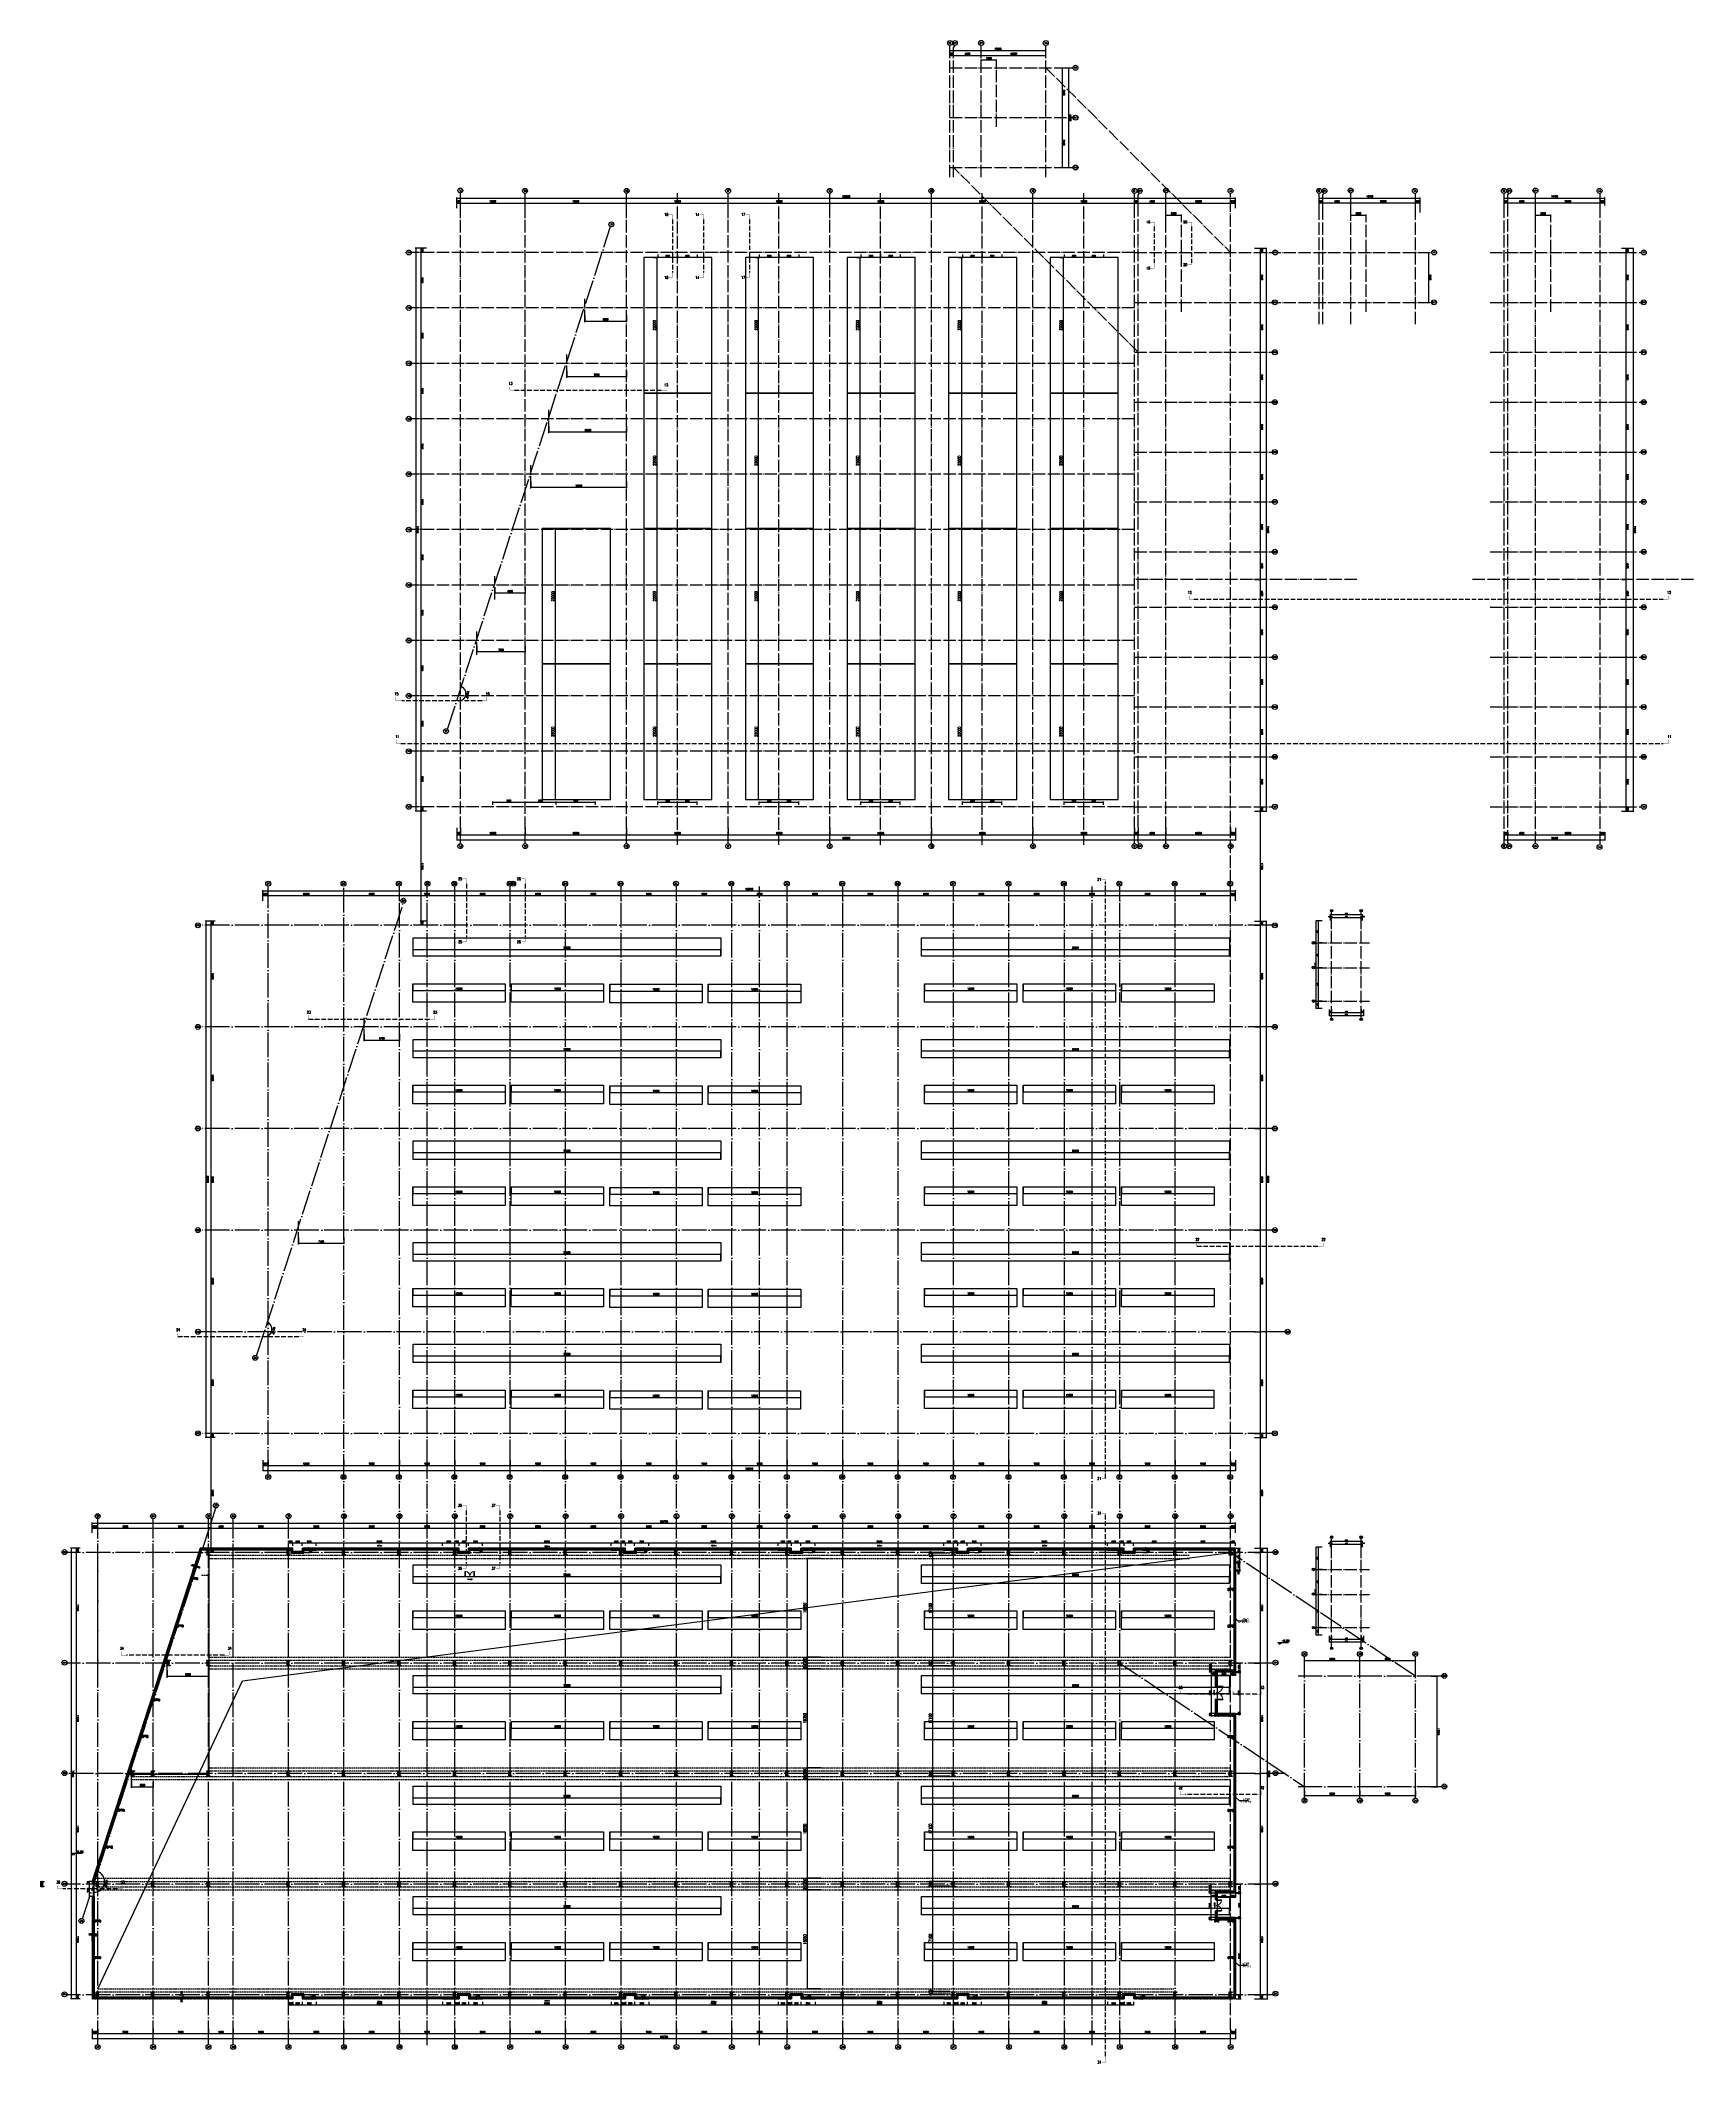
# Model space of a CAD drawing. Extents: x -1313754 to 847533, y 489853 to 941203.
# Drawn here: x -822152 to -553671, y 537738 to 866252 of the extents above; entities that cross this region are included whole.
import ezdxf
from ezdxf.enums import TextEntityAlignment as Align

# ---------------------------------------------------------------- set-up
doc = ezdxf.new("R2010")
doc.units = 0
doc.header["$LTSCALE"] = 1000
doc.header["$MEASUREMENT"] = 0
doc.linetypes.add('DASH', pattern=[0.35, 0.25, -0.1])
doc.linetypes.add('DOTE', pattern=[2.42, 2, -0.2, 0.02, -0.2])
doc.layers.get('Defpoints').update_dxf_attribs({"color": 210})
for name, color, linetype in [('10平面$0$WINDOW', 4, 'Continuous'), ('10平面$0$WINDOW_TEXT', 7, 'Continuous'), ('A-AXIS-D', 1, 'Continuous'), ('A-AXIS-DOTE', 14, 'DOTE'), ('A-AXIS-DP', 126, 'Continuous'), ('A-AXIS-SYMB', 3, 'Continuous'), ('A-CURTAIN', 134, 'Continuous'), ('A-HATCH-2', 251, 'Continuous'), ('A-SFCE', 30, 'Continuous'), ('A-WINDOW', 140, 'Continuous'), ('A-彩色打印层', 12, 'Continuous'), ('A-防火门窗', 1, 'Continuous'), ('AS-COLN', 6, 'Continuous'), ('AS-WALL', 40, 'Continuous'), ('CURTWALL', 4, 'Continuous'), ('DIM_SYMB', 3, 'Continuous'), ('PUB_HATCH', 8, 'Continuous'), ('PUB_TEXT', 7, 'Continuous'), ('WINDOW', 4, 'Continuous'), ('建-墙-幕', 4, 'Continuous'), ('建-标高', 3, 'Continuous'), ('建-窗', 4, 'Continuous'), ('建-门窗编号', 7, 'Continuous')]:
    doc.layers.add(name, color=color, linetype=linetype)
doc.styles.add('10平面$0$_TCH_WINDOW', font='SIMPLEX', dxfattribs={"height": 3.5, "bigfont": 'GBCBIG'})
doc.styles.add('_TCH_AXIS', font='COMPLEX', dxfattribs={"bigfont": 'GBCBIG'})
doc.styles.add('_TCH_DIM', font='SIMPLEX', dxfattribs={"bigfont": 'GBCBIG'})
doc.styles.add('_TCH_DIM_T3', font='SIMPLEX', dxfattribs={"width": 0.705882, "bigfont": 'GBCBIG'})
doc.styles.add('_TCH_LABEL', font='COMPLEX', dxfattribs={"bigfont": 'GBCBIG'})
doc.styles.add('A-DIM_T3', font='SIMPLEX', dxfattribs={"width": 0.705882, "bigfont": 'GBCBIG'})
doc.styles.add('A-STANDARD', font='SIMPLEX', dxfattribs={"bigfont": 'GBCBIG'})
doc.styles.add('A-WIN-LABEL', font='SIMPLEX', dxfattribs={"bigfont": 'GBCBIG'})
doc.dimstyles.new('_TCH_ARCH&&10', dxfattribs={"dimtxt": 29.75, "dimasz": 10, "dimexe": 10, "dimexo": 10, "dimgap": 12.625, "dimtad": 1, "dimdec": 0, "dimzin": 0, "dimdsep": 46, "dimtxsty": '_TCH_DIM_T3', "dimblk": 'ARCHTICK', "dimcen": 0.09, "dimclrt": 7, "dimazin": 2, "dimtfac": 1, "dimtdec": 0, "dimtix": 1, "dimtmove": 2, "dimatfit": 3, "dimfxl": 0, "dimtolj": 1, "dimtzin": 0, "dimarcsym": 0})
doc.dimstyles.new('_TCH_ARCH&&100', dxfattribs={"dimtxt": 297.5, "dimasz": 100, "dimexe": 100, "dimexo": 100, "dimgap": 126.25, "dimtad": 1, "dimdec": 0, "dimzin": 0, "dimdsep": 46, "dimtxsty": '_TCH_DIM_T3', "dimblk": 'ARCHTICK', "dimcen": 0.09, "dimclrt": 7, "dimazin": 2, "dimtfac": 1, "dimtdec": 0, "dimtix": 1, "dimtmove": 2, "dimatfit": 3, "dimfxl": 0, "dimtolj": 1, "dimtzin": 0, "dimarcsym": 0})
doc.dimstyles.new('_TCH_ARCH&&150', dxfattribs={"dimtxt": 446.25, "dimasz": 150, "dimexe": 150, "dimexo": 150, "dimgap": 189.375, "dimtad": 1, "dimdec": 0, "dimzin": 0, "dimdsep": 46, "dimtxsty": '_TCH_DIM_T3', "dimblk": 'ARCHTICK', "dimcen": 0.09, "dimclrt": 7, "dimazin": 2, "dimtfac": 1, "dimtdec": 0, "dimtix": 1, "dimtmove": 2, "dimatfit": 3, "dimfxl": 0, "dimtolj": 1, "dimtzin": 0, "dimarcsym": 0})
doc.dimstyles.new('_TCH_ARCH&&50', dxfattribs={"dimtxt": 148.75, "dimasz": 50, "dimexe": 50, "dimexo": 50, "dimgap": 63.125, "dimtad": 1, "dimdec": 0, "dimzin": 0, "dimdsep": 46, "dimtxsty": '_TCH_DIM_T3', "dimblk": 'ARCHTICK', "dimcen": 0.09, "dimclrt": 7, "dimazin": 2, "dimtfac": 1, "dimtdec": 0, "dimtix": 1, "dimtmove": 2, "dimatfit": 3, "dimfxl": 0, "dimtolj": 1, "dimtzin": 0, "dimarcsym": 0})
doc.dimstyles.new('_TCH_ARCH&&80', dxfattribs={"dimtxt": 238, "dimasz": 80, "dimexe": 80, "dimexo": 80, "dimgap": 101, "dimtad": 1, "dimdec": 0, "dimzin": 0, "dimdsep": 46, "dimtxsty": '_TCH_DIM_T3', "dimblk": 'ARCHTICK', "dimcen": 0.09, "dimclrt": 7, "dimazin": 2, "dimtfac": 1, "dimtdec": 0, "dimtix": 1, "dimtmove": 2, "dimatfit": 3, "dimfxl": 0, "dimtolj": 1, "dimtzin": 0, "dimarcsym": 0})
doc.dimstyles.new('A-DIM&&100', dxfattribs={"dimtxt": 297.5, "dimasz": 100, "dimexe": 100, "dimexo": 100, "dimgap": 126.25, "dimtad": 1, "dimdec": 0, "dimzin": 0, "dimdsep": 46, "dimtxsty": 'A-DIM_T3', "dimblk": 'ARCHTICK', "dimcen": 0.09, "dimclrt": 7, "dimazin": 2, "dimtfac": 1, "dimtdec": 0, "dimtix": 1, "dimtmove": 2, "dimatfit": 3, "dimfxl": 0, "dimtolj": 1, "dimtzin": 0, "dimarcsym": 0})
pattern_1 = [(45, (60, 0), (-60.000061, 60.000061), []), (135, (60, 0), (-60.000061, -60.000061), [])]

# ---------------------------------------------------------------- blocks, each defined once
blk = doc.blocks.new('_ArchTick')
at = {"color": 0, "linetype": 'ByBlock', "const_width": 0.4}
blk.add_lwpolyline([(-0.5, -0.5), (0.5, 0.5)], dxfattribs=at)
blk = doc.blocks.new('*D1226')
at = {"layer": 'A-AXIS-D', "color": 0, "lineweight": -2}
for p, q in [((-73024, -183400), (-73846, -183400)), ((-73746, -183400), (-73746, -184100)), ((-73024, -184100), (-73846, -184100))]:
    blk.add_line(p, q, dxfattribs=at)
at = {"layer": 'Defpoints', "color": 0}
for p in [(-72924, -183400), (-73746, -184100), (-72924, -184100)]:
    blk.add_point(p, dxfattribs=at)
at = {"layer": 'A-AXIS-D', "color": 0, "lineweight": -2, "xscale": 100, "yscale": 100, "zscale": 100}
for p, rotation in [((-73746, -183400), 90), ((-73746, -184100), 270)]:
    blk.add_blockref('_ArchTick', p, dxfattribs=dict(at, rotation=rotation))
at = {"layer": 'A-AXIS-D', "color": 7, "insert": (-73471, -183750), "char_height": 297.5, "attachment_point": 5, "rotation": 270, "style": '_TCH_DIM_T3'}
blk.add_mtext('\\A1;700', dxfattribs=at)
blk = doc.blocks.new('*D1227')
at = {"layer": 'A-AXIS-D', "color": 0, "lineweight": -2}
for p, q in [((-73024, -165400), (-73846, -165400)), ((-73746, -165400), (-73746, -183400)), ((-73024, -183400), (-73846, -183400))]:
    blk.add_line(p, q, dxfattribs=at)
at = {"layer": 'Defpoints', "color": 0}
for p in [(-72924, -165400), (-73746, -183400), (-72924, -183400)]:
    blk.add_point(p, dxfattribs=at)
at = {"layer": 'A-AXIS-D', "color": 0, "lineweight": -2, "xscale": 100, "yscale": 100, "zscale": 100}
for p, rotation in [((-73746, -165400), 90), ((-73746, -183400), 270)]:
    blk.add_blockref('_ArchTick', p, dxfattribs=dict(at, rotation=rotation))
at = {"layer": 'A-AXIS-D', "color": 7, "insert": (-73471, -174400), "char_height": 297.5, "attachment_point": 5, "rotation": 270, "style": '_TCH_DIM_T3'}
blk.add_mtext('\\A1;18000', dxfattribs=at)
blk = doc.blocks.new('*D1228')
at = {"layer": 'A-AXIS-D', "color": 0, "lineweight": -2}
for p, q in [((-73024, -164750), (-73846, -164750)), ((-73024, -165400), (-73846, -165400)), ((-73746, -164750), (-73746, -165400))]:
    blk.add_line(p, q, dxfattribs=at)
at = {"layer": 'Defpoints', "color": 0}
for p in [(-73746, -165400), (-72924, -164750), (-72924, -165400)]:
    blk.add_point(p, dxfattribs=at)
at = {"layer": 'A-AXIS-D', "color": 0, "lineweight": -2, "xscale": 100, "yscale": 100, "zscale": 100}
for p, rotation in [((-73746, -164750), 90), ((-73746, -165400), 270)]:
    blk.add_blockref('_ArchTick', p, dxfattribs=dict(at, rotation=rotation))
at = {"layer": 'A-AXIS-D', "color": 7, "insert": (-73471, -165075), "char_height": 297.5, "attachment_point": 5, "rotation": 270, "style": '_TCH_DIM_T3'}
blk.add_mtext('\\A1;650', dxfattribs=at)
blk = doc.blocks.new('*D1229')
at = {"layer": 'A-AXIS-D', "color": 0, "lineweight": -2}
for p, q in [((-73024, -148250), (-73846, -148250)), ((-73746, -148250), (-73746, -164750)), ((-73024, -164750), (-73846, -164750))]:
    blk.add_line(p, q, dxfattribs=at)
at = {"layer": 'Defpoints', "color": 0}
for p in [(-72924, -148250), (-73746, -164750), (-72924, -164750)]:
    blk.add_point(p, dxfattribs=at)
at = {"layer": 'A-AXIS-D', "color": 0, "lineweight": -2, "xscale": 100, "yscale": 100, "zscale": 100}
for p, rotation in [((-73746, -148250), 90), ((-73746, -164750), 270)]:
    blk.add_blockref('_ArchTick', p, dxfattribs=dict(at, rotation=rotation))
at = {"layer": 'A-AXIS-D', "color": 7, "insert": (-73471, -156500), "char_height": 297.5, "attachment_point": 5, "rotation": 270, "style": '_TCH_DIM_T3'}
blk.add_mtext('\\A1;16500', dxfattribs=at)
blk = doc.blocks.new('*D1230')
at = {"layer": 'A-AXIS-D', "color": 0, "lineweight": -2}
for p, q in [((-73024, -131750), (-73846, -131750)), ((-73746, -131750), (-73746, -148250)), ((-73024, -148250), (-73846, -148250))]:
    blk.add_line(p, q, dxfattribs=at)
at = {"layer": 'Defpoints', "color": 0}
for p in [(-72924, -131750), (-73746, -148250), (-72924, -148250)]:
    blk.add_point(p, dxfattribs=at)
at = {"layer": 'A-AXIS-D', "color": 0, "lineweight": -2, "xscale": 100, "yscale": 100, "zscale": 100}
for p, rotation in [((-73746, -131750), 90), ((-73746, -148250), 270)]:
    blk.add_blockref('_ArchTick', p, dxfattribs=dict(at, rotation=rotation))
at = {"layer": 'A-AXIS-D', "color": 7, "insert": (-73471, -140000), "char_height": 297.5, "attachment_point": 5, "rotation": 270, "style": '_TCH_DIM_T3'}
blk.add_mtext('\\A1;16500', dxfattribs=at)
blk = doc.blocks.new('*D1231')
at = {"layer": 'A-AXIS-D', "color": 0, "lineweight": -2}
for p, q in [((-73024, -115250), (-73846, -115250)), ((-73746, -115250), (-73746, -131750)), ((-73024, -131750), (-73846, -131750))]:
    blk.add_line(p, q, dxfattribs=at)
at = {"layer": 'Defpoints', "color": 0}
for p in [(-72924, -115250), (-73746, -131750), (-72924, -131750)]:
    blk.add_point(p, dxfattribs=at)
at = {"layer": 'A-AXIS-D', "color": 0, "lineweight": -2, "xscale": 100, "yscale": 100, "zscale": 100}
for p, rotation in [((-73746, -115250), 90), ((-73746, -131750), 270)]:
    blk.add_blockref('_ArchTick', p, dxfattribs=dict(at, rotation=rotation))
at = {"layer": 'A-AXIS-D', "color": 7, "insert": (-73471, -123500), "char_height": 297.5, "attachment_point": 5, "rotation": 270, "style": '_TCH_DIM_T3'}
blk.add_mtext('\\A1;16500', dxfattribs=at)
blk = doc.blocks.new('*D1232')
at = {"layer": 'A-AXIS-D', "color": 0, "lineweight": -2}
for p, q in [((-73024, -98750), (-73846, -98750)), ((-73746, -98750), (-73746, -115250)), ((-73024, -115250), (-73846, -115250))]:
    blk.add_line(p, q, dxfattribs=at)
at = {"layer": 'Defpoints', "color": 0}
for p in [(-72924, -98750), (-73746, -115250), (-72924, -115250)]:
    blk.add_point(p, dxfattribs=at)
at = {"layer": 'A-AXIS-D', "color": 0, "lineweight": -2, "xscale": 100, "yscale": 100, "zscale": 100}
for p, rotation in [((-73746, -98750), 90), ((-73746, -115250), 270)]:
    blk.add_blockref('_ArchTick', p, dxfattribs=dict(at, rotation=rotation))
at = {"layer": 'A-AXIS-D', "color": 7, "insert": (-73471, -107000), "char_height": 297.5, "attachment_point": 5, "rotation": 270, "style": '_TCH_DIM_T3'}
blk.add_mtext('\\A1;16500', dxfattribs=at)
blk = doc.blocks.new('*D1233')
at = {"layer": 'A-AXIS-D', "color": 0, "lineweight": -2}
for p, q in [((-73024, -82250), (-73846, -82250)), ((-73746, -82250), (-73746, -98750)), ((-73024, -98750), (-73846, -98750))]:
    blk.add_line(p, q, dxfattribs=at)
at = {"layer": 'Defpoints', "color": 0}
for p in [(-72924, -82250), (-73746, -98750), (-72924, -98750)]:
    blk.add_point(p, dxfattribs=at)
at = {"layer": 'A-AXIS-D', "color": 0, "lineweight": -2, "xscale": 100, "yscale": 100, "zscale": 100}
for p, rotation in [((-73746, -82250), 90), ((-73746, -98750), 270)]:
    blk.add_blockref('_ArchTick', p, dxfattribs=dict(at, rotation=rotation))
at = {"layer": 'A-AXIS-D', "color": 7, "insert": (-73471, -90500), "char_height": 297.5, "attachment_point": 5, "rotation": 270, "style": '_TCH_DIM_T3'}
blk.add_mtext('\\A1;16500', dxfattribs=at)
blk = doc.blocks.new('*D1234')
at = {"layer": 'A-AXIS-D', "color": 0, "lineweight": -2}
for p, q in [((-73024, -81600), (-73846, -81600)), ((-73746, -81600), (-73746, -82250)), ((-73024, -82250), (-73846, -82250))]:
    blk.add_line(p, q, dxfattribs=at)
at = {"layer": 'Defpoints', "color": 0}
for p in [(-72924, -81600), (-73746, -82250), (-72924, -82250)]:
    blk.add_point(p, dxfattribs=at)
at = {"layer": 'A-AXIS-D', "color": 0, "lineweight": -2, "xscale": 100, "yscale": 100, "zscale": 100}
for p, rotation in [((-73746, -81600), 90), ((-73746, -82250), 270)]:
    blk.add_blockref('_ArchTick', p, dxfattribs=dict(at, rotation=rotation))
at = {"layer": 'A-AXIS-D', "color": 7, "insert": (-73471, -81925), "char_height": 297.5, "attachment_point": 5, "rotation": 270, "style": '_TCH_DIM_T3'}
blk.add_mtext('\\A1;650', dxfattribs=at)
blk = doc.blocks.new('*D1235')
at = {"layer": 'A-AXIS-D', "color": 0, "lineweight": -2}
for p, q in [((-38704, -81600), (-39762, -81600)), ((-39662, -81600), (-39662, -82250)), ((-38704, -82250), (-39762, -82250))]:
    blk.add_line(p, q, dxfattribs=at)
at = {"layer": 'Defpoints', "color": 0}
for p in [(-38604, -81600), (-39662, -82250), (-38604, -82250)]:
    blk.add_point(p, dxfattribs=at)
at = {"layer": 'A-AXIS-D', "color": 0, "lineweight": -2, "xscale": 100, "yscale": 100, "zscale": 100}
for p, rotation in [((-39662, -81600), 90), ((-39662, -82250), 270)]:
    blk.add_blockref('_ArchTick', p, dxfattribs=dict(at, rotation=rotation))
at = {"layer": 'A-AXIS-D', "color": 7, "insert": (-39387, -81925), "char_height": 297.5, "attachment_point": 5, "rotation": 270, "style": '_TCH_DIM_T3'}
blk.add_mtext('\\A1;650', dxfattribs=at)
blk = doc.blocks.new('*D1236')
at = {"layer": 'A-AXIS-D', "color": 0, "lineweight": -2}
for p, q in [((-38704, -63700), (-39762, -63700)), ((-39662, -63700), (-39662, -81600)), ((-38704, -81600), (-39762, -81600))]:
    blk.add_line(p, q, dxfattribs=at)
at = {"layer": 'Defpoints', "color": 0}
for p in [(-38604, -63700), (-39662, -81600), (-38604, -81600)]:
    blk.add_point(p, dxfattribs=at)
at = {"layer": 'A-AXIS-D', "color": 0, "lineweight": -2, "xscale": 100, "yscale": 100, "zscale": 100}
for p, rotation in [((-39662, -63700), 90), ((-39662, -81600), 270)]:
    blk.add_blockref('_ArchTick', p, dxfattribs=dict(at, rotation=rotation))
at = {"layer": 'A-AXIS-D', "color": 7, "insert": (-39387, -72650), "char_height": 297.5, "attachment_point": 5, "rotation": 270, "style": '_TCH_DIM_T3'}
blk.add_mtext('\\A1;17900', dxfattribs=at)
blk = doc.blocks.new('*D1237')
at = {"layer": 'A-AXIS-D', "color": 0, "lineweight": -2}
for p, q in [((-38704, -63000), (-39762, -63000)), ((-38704, -63700), (-39762, -63700)), ((-39662, -63000), (-39662, -63700))]:
    blk.add_line(p, q, dxfattribs=at)
at = {"layer": 'Defpoints', "color": 0}
for p in [(-39662, -63700), (-38604, -63000), (-38604, -63700)]:
    blk.add_point(p, dxfattribs=at)
at = {"layer": 'A-AXIS-D', "color": 0, "lineweight": -2, "xscale": 100, "yscale": 100, "zscale": 100}
for p, rotation in [((-39662, -63000), 90), ((-39662, -63700), 270)]:
    blk.add_blockref('_ArchTick', p, dxfattribs=dict(at, rotation=rotation))
at = {"layer": 'A-AXIS-D', "color": 7, "insert": (-39387, -63350), "char_height": 297.5, "attachment_point": 5, "rotation": 270, "style": '_TCH_DIM_T3'}
blk.add_mtext('\\A1;700', dxfattribs=at)
blk = doc.blocks.new('*D1238')
at = {"layer": 'A-AXIS-D', "color": 0, "lineweight": -2}
for p, q in [((-38704, -54000), (-39762, -54000)), ((-39662, -54000), (-39662, -63000)), ((-38704, -63000), (-39762, -63000))]:
    blk.add_line(p, q, dxfattribs=at)
at = {"layer": 'Defpoints', "color": 0}
for p in [(-38604, -54000), (-39662, -63000), (-38604, -63000)]:
    blk.add_point(p, dxfattribs=at)
at = {"layer": 'A-AXIS-D', "color": 0, "lineweight": -2, "xscale": 100, "yscale": 100, "zscale": 100}
for p, rotation in [((-39662, -54000), 90), ((-39662, -63000), 270)]:
    blk.add_blockref('_ArchTick', p, dxfattribs=dict(at, rotation=rotation))
at = {"layer": 'A-AXIS-D', "color": 7, "insert": (-39387, -58500), "char_height": 297.5, "attachment_point": 5, "rotation": 270, "style": '_TCH_DIM_T3'}
blk.add_mtext('\\A1;9000', dxfattribs=at)
blk = doc.blocks.new('*D1239')
at = {"layer": 'A-AXIS-D', "color": 0, "lineweight": -2}
for p, q in [((-38704, -45000), (-39762, -45000)), ((-39662, -45000), (-39662, -54000)), ((-38704, -54000), (-39762, -54000))]:
    blk.add_line(p, q, dxfattribs=at)
at = {"layer": 'Defpoints', "color": 0}
for p in [(-38604, -45000), (-39662, -54000), (-38604, -54000)]:
    blk.add_point(p, dxfattribs=at)
at = {"layer": 'A-AXIS-D', "color": 0, "lineweight": -2, "xscale": 100, "yscale": 100, "zscale": 100}
for p, rotation in [((-39662, -45000), 90), ((-39662, -54000), 270)]:
    blk.add_blockref('_ArchTick', p, dxfattribs=dict(at, rotation=rotation))
at = {"layer": 'A-AXIS-D', "color": 7, "insert": (-39387, -49500), "char_height": 297.5, "attachment_point": 5, "rotation": 270, "style": '_TCH_DIM_T3'}
blk.add_mtext('\\A1;9000', dxfattribs=at)
blk = doc.blocks.new('*D1240')
at = {"layer": 'A-AXIS-D', "color": 0, "lineweight": -2}
for p, q in [((-38704, -36000), (-39762, -36000)), ((-39662, -36000), (-39662, -45000)), ((-38704, -45000), (-39762, -45000))]:
    blk.add_line(p, q, dxfattribs=at)
at = {"layer": 'Defpoints', "color": 0}
for p in [(-38604, -36000), (-39662, -45000), (-38604, -45000)]:
    blk.add_point(p, dxfattribs=at)
at = {"layer": 'A-AXIS-D', "color": 0, "lineweight": -2, "xscale": 100, "yscale": 100, "zscale": 100}
for p, rotation in [((-39662, -36000), 90), ((-39662, -45000), 270)]:
    blk.add_blockref('_ArchTick', p, dxfattribs=dict(at, rotation=rotation))
at = {"layer": 'A-AXIS-D', "color": 7, "insert": (-39387, -40500), "char_height": 297.5, "attachment_point": 5, "rotation": 270, "style": '_TCH_DIM_T3'}
blk.add_mtext('\\A1;9000', dxfattribs=at)
blk = doc.blocks.new('*D1241')
at = {"layer": 'A-AXIS-D', "color": 0, "lineweight": -2}
for p, q in [((-38704, -27000), (-39762, -27000)), ((-39662, -27000), (-39662, -36000)), ((-38704, -36000), (-39762, -36000))]:
    blk.add_line(p, q, dxfattribs=at)
at = {"layer": 'Defpoints', "color": 0}
for p in [(-38604, -27000), (-39662, -36000), (-38604, -36000)]:
    blk.add_point(p, dxfattribs=at)
at = {"layer": 'A-AXIS-D', "color": 0, "lineweight": -2, "xscale": 100, "yscale": 100, "zscale": 100}
for p, rotation in [((-39662, -27000), 90), ((-39662, -36000), 270)]:
    blk.add_blockref('_ArchTick', p, dxfattribs=dict(at, rotation=rotation))
at = {"layer": 'A-AXIS-D', "color": 7, "insert": (-39387, -31500), "char_height": 297.5, "attachment_point": 5, "rotation": 270, "style": '_TCH_DIM_T3'}
blk.add_mtext('\\A1;9000', dxfattribs=at)
blk = doc.blocks.new('*D1242')
at = {"layer": 'A-AXIS-D', "color": 0, "lineweight": -2}
for p, q in [((-38704, -18000), (-39762, -18000)), ((-39662, -18000), (-39662, -27000)), ((-38704, -27000), (-39762, -27000))]:
    blk.add_line(p, q, dxfattribs=at)
at = {"layer": 'Defpoints', "color": 0}
for p in [(-38604, -18000), (-39662, -27000), (-38604, -27000)]:
    blk.add_point(p, dxfattribs=at)
at = {"layer": 'A-AXIS-D', "color": 0, "lineweight": -2, "xscale": 100, "yscale": 100, "zscale": 100}
for p, rotation in [((-39662, -18000), 90), ((-39662, -27000), 270)]:
    blk.add_blockref('_ArchTick', p, dxfattribs=dict(at, rotation=rotation))
at = {"layer": 'A-AXIS-D', "color": 7, "insert": (-39387, -22500), "char_height": 297.5, "attachment_point": 5, "rotation": 270, "style": '_TCH_DIM_T3'}
blk.add_mtext('\\A1;9000', dxfattribs=at)
blk = doc.blocks.new('*D1243')
at = {"layer": 'A-AXIS-D', "color": 0, "lineweight": -2}
for p, q in [((-38704, -9000), (-39762, -9000)), ((-39662, -9000), (-39662, -18000)), ((-38704, -18000), (-39762, -18000))]:
    blk.add_line(p, q, dxfattribs=at)
at = {"layer": 'Defpoints', "color": 0}
for p in [(-38604, -9000), (-39662, -18000), (-38604, -18000)]:
    blk.add_point(p, dxfattribs=at)
at = {"layer": 'A-AXIS-D', "color": 0, "lineweight": -2, "xscale": 100, "yscale": 100, "zscale": 100}
for p, rotation in [((-39662, -9000), 90), ((-39662, -18000), 270)]:
    blk.add_blockref('_ArchTick', p, dxfattribs=dict(at, rotation=rotation))
at = {"layer": 'A-AXIS-D', "color": 7, "insert": (-39387, -13500), "char_height": 297.5, "attachment_point": 5, "rotation": 270, "style": '_TCH_DIM_T3'}
blk.add_mtext('\\A1;9000', dxfattribs=at)
blk = doc.blocks.new('*D1244')
at = {"layer": 'A-AXIS-D', "color": 0, "lineweight": -2}
for p, q in [((-38704, 0), (-39762, 0)), ((-39662, 0), (-39662, -9000)), ((-38704, -9000), (-39762, -9000))]:
    blk.add_line(p, q, dxfattribs=at)
at = {"layer": 'Defpoints', "color": 0}
for p in [(-38604, 0), (-39662, -9000), (-38604, -9000)]:
    blk.add_point(p, dxfattribs=at)
at = {"layer": 'A-AXIS-D', "color": 0, "lineweight": -2, "xscale": 100, "yscale": 100, "zscale": 100}
for p, rotation in [((-39662, 0), 90), ((-39662, -9000), 270)]:
    blk.add_blockref('_ArchTick', p, dxfattribs=dict(at, rotation=rotation))
at = {"layer": 'A-AXIS-D', "color": 7, "insert": (-39387, -4500), "char_height": 297.5, "attachment_point": 5, "rotation": 270, "style": '_TCH_DIM_T3'}
blk.add_mtext('\\A1;9000', dxfattribs=at)
blk = doc.blocks.new('*D1245')
at = {"layer": 'A-AXIS-D', "color": 0, "lineweight": -2}
for p, q in [((-38704, 9000), (-39762, 9000)), ((-39662, 9000), (-39662, 0)), ((-38704, 0), (-39762, 0))]:
    blk.add_line(p, q, dxfattribs=at)
at = {"layer": 'Defpoints', "color": 0}
for p in [(-38604, 9000), (-39662, 0), (-38604, 0)]:
    blk.add_point(p, dxfattribs=at)
at = {"layer": 'A-AXIS-D', "color": 0, "lineweight": -2, "xscale": 100, "yscale": 100, "zscale": 100}
for p, rotation in [((-39662, 9000), 90), ((-39662, 0), 270)]:
    blk.add_blockref('_ArchTick', p, dxfattribs=dict(at, rotation=rotation))
at = {"layer": 'A-AXIS-D', "color": 7, "insert": (-39387, 4500), "char_height": 297.5, "attachment_point": 5, "rotation": 270, "style": '_TCH_DIM_T3'}
blk.add_mtext('\\A1;9000', dxfattribs=at)
blk = doc.blocks.new('*D1246')
at = {"layer": 'A-AXIS-D', "color": 0, "lineweight": -2}
for p, q in [((-38704, 18000), (-39762, 18000)), ((-39662, 18000), (-39662, 9000)), ((-38704, 9000), (-39762, 9000))]:
    blk.add_line(p, q, dxfattribs=at)
at = {"layer": 'Defpoints', "color": 0}
for p in [(-38604, 18000), (-39662, 9000), (-38604, 9000)]:
    blk.add_point(p, dxfattribs=at)
at = {"layer": 'A-AXIS-D', "color": 0, "lineweight": -2, "xscale": 100, "yscale": 100, "zscale": 100}
for p, rotation in [((-39662, 18000), 90), ((-39662, 9000), 270)]:
    blk.add_blockref('_ArchTick', p, dxfattribs=dict(at, rotation=rotation))
at = {"layer": 'A-AXIS-D', "color": 7, "insert": (-39387, 13500), "char_height": 297.5, "attachment_point": 5, "rotation": 270, "style": '_TCH_DIM_T3'}
blk.add_mtext('\\A1;9000', dxfattribs=at)
blk = doc.blocks.new('*D1247')
at = {"layer": 'A-AXIS-D', "color": 0, "lineweight": -2}
for p, q in [((-38704, 27000), (-39762, 27000)), ((-39662, 27000), (-39662, 18000)), ((-38704, 18000), (-39762, 18000))]:
    blk.add_line(p, q, dxfattribs=at)
at = {"layer": 'Defpoints', "color": 0}
for p in [(-38604, 27000), (-39662, 18000), (-38604, 18000)]:
    blk.add_point(p, dxfattribs=at)
at = {"layer": 'A-AXIS-D', "color": 0, "lineweight": -2, "xscale": 100, "yscale": 100, "zscale": 100}
for p, rotation in [((-39662, 27000), 90), ((-39662, 18000), 270)]:
    blk.add_blockref('_ArchTick', p, dxfattribs=dict(at, rotation=rotation))
at = {"layer": 'A-AXIS-D', "color": 7, "insert": (-39387, 22500), "char_height": 297.5, "attachment_point": 5, "rotation": 270, "style": '_TCH_DIM_T3'}
blk.add_mtext('\\A1;9000', dxfattribs=at)
blk = doc.blocks.new('*D1248')
at = {"layer": 'A-AXIS-D', "color": 0, "lineweight": -2}
for p, q in [((-38704, 27700), (-39762, 27700)), ((-38704, 27000), (-39762, 27000)), ((-39662, 27700), (-39662, 27000))]:
    blk.add_line(p, q, dxfattribs=at)
at = {"layer": 'Defpoints', "color": 0}
for p in [(-39662, 27000), (-38604, 27700), (-38604, 27000)]:
    blk.add_point(p, dxfattribs=at)
at = {"layer": 'A-AXIS-D', "color": 0, "lineweight": -2, "xscale": 100, "yscale": 100, "zscale": 100}
for p, rotation in [((-39662, 27700), 90), ((-39662, 27000), 270)]:
    blk.add_blockref('_ArchTick', p, dxfattribs=dict(at, rotation=rotation))
at = {"layer": 'A-AXIS-D', "color": 7, "insert": (-39387, 27350), "char_height": 297.5, "attachment_point": 5, "rotation": 270, "style": '_TCH_DIM_T3'}
blk.add_mtext('\\A1;700', dxfattribs=at)
blk = doc.blocks.new('*D1249')
at = {"layer": 'A-AXIS-D', "color": 0, "lineweight": -2}
for p, q in [((-33818, 34220), (-33818, 35127)), ((-33818, 35027), (-33218, 35027)), ((-33218, 34220), (-33218, 35127))]:
    blk.add_line(p, q, dxfattribs=at)
at = {"layer": 'Defpoints', "color": 0}
for p in [(-33818, 34120), (-33218, 35027), (-33218, 34120)]:
    blk.add_point(p, dxfattribs=at)
at = {"layer": 'A-AXIS-D', "color": 0, "lineweight": -2, "xscale": 100, "yscale": 100, "zscale": 100, "rotation": 180}
blk.add_blockref('_ArchTick', (-33818, 35027), dxfattribs=at)
at = {"layer": 'A-AXIS-D', "color": 0, "lineweight": -2, "xscale": 100, "yscale": 100, "zscale": 100}
blk.add_blockref('_ArchTick', (-33218, 35027), dxfattribs=at)
at = {"layer": 'A-AXIS-D', "color": 7, "insert": (-33518, 35302), "char_height": 297.5, "attachment_point": 5, "style": '_TCH_DIM_T3'}
blk.add_mtext('\\A1;600', dxfattribs=at)
blk = doc.blocks.new('*D1250')
at = {"layer": 'A-AXIS-D', "color": 0, "lineweight": -2}
for p, q in [((-33218, 34220), (-33218, 35127)), ((-33218, 35027), (-22718, 35027)), ((-22718, 34220), (-22718, 35127))]:
    blk.add_line(p, q, dxfattribs=at)
at = {"layer": 'Defpoints', "color": 0}
for p in [(-33218, 34120), (-22718, 35027), (-22718, 34120)]:
    blk.add_point(p, dxfattribs=at)
at = {"layer": 'A-AXIS-D', "color": 0, "lineweight": -2, "xscale": 100, "yscale": 100, "zscale": 100, "rotation": 180}
blk.add_blockref('_ArchTick', (-33218, 35027), dxfattribs=at)
at = {"layer": 'A-AXIS-D', "color": 0, "lineweight": -2, "xscale": 100, "yscale": 100, "zscale": 100}
blk.add_blockref('_ArchTick', (-22718, 35027), dxfattribs=at)
at = {"layer": 'A-AXIS-D', "color": 7, "insert": (-27968, 35302), "char_height": 297.5, "attachment_point": 5, "style": '_TCH_DIM_T3'}
blk.add_mtext('\\A1;10500', dxfattribs=at)
blk = doc.blocks.new('*D1251')
at = {"layer": 'A-AXIS-D', "color": 0, "lineweight": -2}
for p, q in [((-22718, 34220), (-22718, 35127)), ((-22718, 35027), (-6218, 35027)), ((-6218, 34220), (-6218, 35127))]:
    blk.add_line(p, q, dxfattribs=at)
at = {"layer": 'Defpoints', "color": 0}
for p in [(-22718, 34120), (-6218, 35027), (-6218, 34120)]:
    blk.add_point(p, dxfattribs=at)
at = {"layer": 'A-AXIS-D', "color": 0, "lineweight": -2, "xscale": 100, "yscale": 100, "zscale": 100, "rotation": 180}
blk.add_blockref('_ArchTick', (-22718, 35027), dxfattribs=at)
at = {"layer": 'A-AXIS-D', "color": 0, "lineweight": -2, "xscale": 100, "yscale": 100, "zscale": 100}
blk.add_blockref('_ArchTick', (-6218, 35027), dxfattribs=at)
at = {"layer": 'A-AXIS-D', "color": 7, "insert": (-14468, 35302), "char_height": 297.5, "attachment_point": 5, "style": '_TCH_DIM_T3'}
blk.add_mtext('\\A1;16500', dxfattribs=at)
blk = doc.blocks.new('*D1252')
at = {"layer": 'A-AXIS-D', "color": 0, "lineweight": -2}
for p, q in [((-6218, 34220), (-6218, 35127)), ((-6218, 35027), (10282, 35027)), ((10282, 34220), (10282, 35127))]:
    blk.add_line(p, q, dxfattribs=at)
at = {"layer": 'Defpoints', "color": 0}
for p in [(-6218, 34120), (10282, 35027), (10282, 34120)]:
    blk.add_point(p, dxfattribs=at)
at = {"layer": 'A-AXIS-D', "color": 0, "lineweight": -2, "xscale": 100, "yscale": 100, "zscale": 100, "rotation": 180}
blk.add_blockref('_ArchTick', (-6218, 35027), dxfattribs=at)
at = {"layer": 'A-AXIS-D', "color": 0, "lineweight": -2, "xscale": 100, "yscale": 100, "zscale": 100}
blk.add_blockref('_ArchTick', (10282, 35027), dxfattribs=at)
at = {"layer": 'A-AXIS-D', "color": 7, "insert": (2032, 35302), "char_height": 297.5, "attachment_point": 5, "style": '_TCH_DIM_T3'}
blk.add_mtext('\\A1;16500', dxfattribs=at)
blk = doc.blocks.new('*D1253')
at = {"layer": 'A-AXIS-D', "color": 0, "lineweight": -2}
for p, q in [((10282, 34220), (10282, 35127)), ((10282, 35027), (26782, 35027)), ((26782, 34220), (26782, 35127))]:
    blk.add_line(p, q, dxfattribs=at)
at = {"layer": 'Defpoints', "color": 0}
for p in [(10282, 34120), (26782, 35027), (26782, 34120)]:
    blk.add_point(p, dxfattribs=at)
at = {"layer": 'A-AXIS-D', "color": 0, "lineweight": -2, "xscale": 100, "yscale": 100, "zscale": 100, "rotation": 180}
blk.add_blockref('_ArchTick', (10282, 35027), dxfattribs=at)
at = {"layer": 'A-AXIS-D', "color": 0, "lineweight": -2, "xscale": 100, "yscale": 100, "zscale": 100}
blk.add_blockref('_ArchTick', (26782, 35027), dxfattribs=at)
at = {"layer": 'A-AXIS-D', "color": 7, "insert": (18532, 35302), "char_height": 297.5, "attachment_point": 5, "style": '_TCH_DIM_T3'}
blk.add_mtext('\\A1;16500', dxfattribs=at)
blk = doc.blocks.new('*D1254')
at = {"layer": 'A-AXIS-D', "color": 0, "lineweight": -2}
for p, q in [((26782, 34220), (26782, 35127)), ((26782, 35027), (43282, 35027)), ((43282, 34220), (43282, 35127))]:
    blk.add_line(p, q, dxfattribs=at)
at = {"layer": 'Defpoints', "color": 0}
for p in [(26782, 34120), (43282, 35027), (43282, 34120)]:
    blk.add_point(p, dxfattribs=at)
at = {"layer": 'A-AXIS-D', "color": 0, "lineweight": -2, "xscale": 100, "yscale": 100, "zscale": 100, "rotation": 180}
blk.add_blockref('_ArchTick', (26782, 35027), dxfattribs=at)
at = {"layer": 'A-AXIS-D', "color": 0, "lineweight": -2, "xscale": 100, "yscale": 100, "zscale": 100}
blk.add_blockref('_ArchTick', (43282, 35027), dxfattribs=at)
at = {"layer": 'A-AXIS-D', "color": 7, "insert": (35032, 35302), "char_height": 297.5, "attachment_point": 5, "style": '_TCH_DIM_T3'}
blk.add_mtext('\\A1;16500', dxfattribs=at)
blk = doc.blocks.new('*D1255')
at = {"layer": 'A-AXIS-D', "color": 0, "lineweight": -2}
for p, q in [((43282, 34220), (43282, 35127)), ((43282, 35027), (59782, 35027)), ((59782, 34220), (59782, 35127))]:
    blk.add_line(p, q, dxfattribs=at)
at = {"layer": 'Defpoints', "color": 0}
for p in [(43282, 34120), (59782, 35027), (59782, 34120)]:
    blk.add_point(p, dxfattribs=at)
at = {"layer": 'A-AXIS-D', "color": 0, "lineweight": -2, "xscale": 100, "yscale": 100, "zscale": 100, "rotation": 180}
blk.add_blockref('_ArchTick', (43282, 35027), dxfattribs=at)
at = {"layer": 'A-AXIS-D', "color": 0, "lineweight": -2, "xscale": 100, "yscale": 100, "zscale": 100}
blk.add_blockref('_ArchTick', (59782, 35027), dxfattribs=at)
at = {"layer": 'A-AXIS-D', "color": 7, "insert": (51532, 35302), "char_height": 297.5, "attachment_point": 5, "style": '_TCH_DIM_T3'}
blk.add_mtext('\\A1;16500', dxfattribs=at)
blk = doc.blocks.new('*D1256')
at = {"layer": 'A-AXIS-D', "color": 0, "lineweight": -2}
for p, q in [((59782, 34220), (59782, 35127)), ((59782, 35027), (76282, 35027)), ((76282, 34220), (76282, 35127))]:
    blk.add_line(p, q, dxfattribs=at)
at = {"layer": 'Defpoints', "color": 0}
for p in [(59782, 34120), (76282, 35027), (76282, 34120)]:
    blk.add_point(p, dxfattribs=at)
at = {"layer": 'A-AXIS-D', "color": 0, "lineweight": -2, "xscale": 100, "yscale": 100, "zscale": 100, "rotation": 180}
blk.add_blockref('_ArchTick', (59782, 35027), dxfattribs=at)
at = {"layer": 'A-AXIS-D', "color": 0, "lineweight": -2, "xscale": 100, "yscale": 100, "zscale": 100}
blk.add_blockref('_ArchTick', (76282, 35027), dxfattribs=at)
at = {"layer": 'A-AXIS-D', "color": 7, "insert": (68032, 35302), "char_height": 297.5, "attachment_point": 5, "style": '_TCH_DIM_T3'}
blk.add_mtext('\\A1;16500', dxfattribs=at)
blk = doc.blocks.new('*D1257')
at = {"layer": 'A-AXIS-D', "color": 0, "lineweight": -2}
for p, q in [((76282, 34220), (76282, 35127)), ((76282, 35027), (76882, 35027)), ((76882, 34220), (76882, 35127))]:
    blk.add_line(p, q, dxfattribs=at)
at = {"layer": 'Defpoints', "color": 0}
for p in [(76282, 34120), (76882, 35027), (76882, 34120)]:
    blk.add_point(p, dxfattribs=at)
at = {"layer": 'A-AXIS-D', "color": 0, "lineweight": -2, "xscale": 100, "yscale": 100, "zscale": 100, "rotation": 180}
blk.add_blockref('_ArchTick', (76282, 35027), dxfattribs=at)
at = {"layer": 'A-AXIS-D', "color": 0, "lineweight": -2, "xscale": 100, "yscale": 100, "zscale": 100}
blk.add_blockref('_ArchTick', (76882, 35027), dxfattribs=at)
at = {"layer": 'A-AXIS-D', "color": 7, "insert": (76582, 35302), "char_height": 297.5, "attachment_point": 5, "style": '_TCH_DIM_T3'}
blk.add_mtext('\\A1;600', dxfattribs=at)
blk = doc.blocks.new('*D1258')
at = {"layer": 'A-AXIS-D', "color": 0, "lineweight": -2}
for p, q in [((76882, 34220), (76882, 35127)), ((76882, 35027), (81382, 35027)), ((81382, 34220), (81382, 35127))]:
    blk.add_line(p, q, dxfattribs=at)
at = {"layer": 'Defpoints', "color": 0}
for p in [(76882, 34120), (81382, 35027), (81382, 34120)]:
    blk.add_point(p, dxfattribs=at)
at = {"layer": 'A-AXIS-D', "color": 0, "lineweight": -2, "xscale": 100, "yscale": 100, "zscale": 100, "rotation": 180}
blk.add_blockref('_ArchTick', (76882, 35027), dxfattribs=at)
at = {"layer": 'A-AXIS-D', "color": 0, "lineweight": -2, "xscale": 100, "yscale": 100, "zscale": 100}
blk.add_blockref('_ArchTick', (81382, 35027), dxfattribs=at)
at = {"layer": 'A-AXIS-D', "color": 7, "insert": (79132, 35302), "char_height": 297.5, "attachment_point": 5, "style": '_TCH_DIM_T3'}
blk.add_mtext('\\A1;4500', dxfattribs=at)
blk = doc.blocks.new('*D1259')
at = {"layer": 'A-AXIS-D', "color": 0, "lineweight": -2}
for p, q in [((81382, 34220), (81382, 35127)), ((81382, 35027), (91882, 35027)), ((91882, 34220), (91882, 35127))]:
    blk.add_line(p, q, dxfattribs=at)
at = {"layer": 'Defpoints', "color": 0}
for p in [(81382, 34120), (91882, 35027), (91882, 34120)]:
    blk.add_point(p, dxfattribs=at)
at = {"layer": 'A-AXIS-D', "color": 0, "lineweight": -2, "xscale": 100, "yscale": 100, "zscale": 100, "rotation": 180}
blk.add_blockref('_ArchTick', (81382, 35027), dxfattribs=at)
at = {"layer": 'A-AXIS-D', "color": 0, "lineweight": -2, "xscale": 100, "yscale": 100, "zscale": 100}
blk.add_blockref('_ArchTick', (91882, 35027), dxfattribs=at)
at = {"layer": 'A-AXIS-D', "color": 7, "insert": (86632, 35302), "char_height": 297.5, "attachment_point": 5, "style": '_TCH_DIM_T3'}
blk.add_mtext('\\A1;10500', dxfattribs=at)
blk = doc.blocks.new('*D1260')
at = {"layer": 'A-AXIS-D', "color": 0, "lineweight": -2}
for p, q in [((91882, 34220), (91882, 35127)), ((91882, 35027), (92682, 35027)), ((92682, 34220), (92682, 35127))]:
    blk.add_line(p, q, dxfattribs=at)
at = {"layer": 'Defpoints', "color": 0}
for p in [(91882, 34120), (92682, 35027), (92682, 34120)]:
    blk.add_point(p, dxfattribs=at)
at = {"layer": 'A-AXIS-D', "color": 0, "lineweight": -2, "xscale": 100, "yscale": 100, "zscale": 100, "rotation": 180}
blk.add_blockref('_ArchTick', (91882, 35027), dxfattribs=at)
at = {"layer": 'A-AXIS-D', "color": 0, "lineweight": -2, "xscale": 100, "yscale": 100, "zscale": 100}
blk.add_blockref('_ArchTick', (92682, 35027), dxfattribs=at)
at = {"layer": 'A-AXIS-D', "color": 7, "insert": (92282, 35302), "char_height": 297.5, "attachment_point": 5, "style": '_TCH_DIM_T3'}
blk.add_mtext('\\A1;800', dxfattribs=at)
blk = doc.blocks.new('*D1261')
at = {"layer": 'A-AXIS-D', "color": 0, "lineweight": -2}
for p, q in [((-93018, -261470), (-93018, -262328)), ((-93018, -262228), (-92118, -262228)), ((-92118, -261470), (-92118, -262328))]:
    blk.add_line(p, q, dxfattribs=at)
at = {"layer": 'Defpoints', "color": 0}
for p in [(-93018, -261370), (-92118, -261370), (-92118, -262228)]:
    blk.add_point(p, dxfattribs=at)
at = {"layer": 'A-AXIS-D', "color": 0, "lineweight": -2, "xscale": 100, "yscale": 100, "zscale": 100, "rotation": 180}
blk.add_blockref('_ArchTick', (-93018, -262228), dxfattribs=at)
at = {"layer": 'A-AXIS-D', "color": 0, "lineweight": -2, "xscale": 100, "yscale": 100, "zscale": 100}
blk.add_blockref('_ArchTick', (-92118, -262228), dxfattribs=at)
at = {"layer": 'A-AXIS-D', "color": 7, "insert": (-92568, -261953), "char_height": 297.5, "attachment_point": 5, "style": '_TCH_DIM_T3'}
blk.add_mtext('\\A1;900', dxfattribs=at)
blk = doc.blocks.new('*D1262')
at = {"layer": 'A-AXIS-D', "color": 0, "lineweight": -2}
for p, q in [((-92118, -261470), (-92118, -262328)), ((-92118, -262228), (-83118, -262228)), ((-83118, -261470), (-83118, -262328))]:
    blk.add_line(p, q, dxfattribs=at)
at = {"layer": 'Defpoints', "color": 0}
for p in [(-92118, -261370), (-83118, -261370), (-83118, -262228)]:
    blk.add_point(p, dxfattribs=at)
at = {"layer": 'A-AXIS-D', "color": 0, "lineweight": -2, "xscale": 100, "yscale": 100, "zscale": 100, "rotation": 180}
blk.add_blockref('_ArchTick', (-92118, -262228), dxfattribs=at)
at = {"layer": 'A-AXIS-D', "color": 0, "lineweight": -2, "xscale": 100, "yscale": 100, "zscale": 100}
blk.add_blockref('_ArchTick', (-83118, -262228), dxfattribs=at)
at = {"layer": 'A-AXIS-D', "color": 7, "insert": (-87618, -261953), "char_height": 297.5, "attachment_point": 5, "style": '_TCH_DIM_T3'}
blk.add_mtext('\\A1;9000', dxfattribs=at)
blk = doc.blocks.new('*D1263')
at = {"layer": 'A-AXIS-D', "color": 0, "lineweight": -2}
for p, q in [((-83118, -261470), (-83118, -262328)), ((-83118, -262228), (-74118, -262228)), ((-74118, -261470), (-74118, -262328))]:
    blk.add_line(p, q, dxfattribs=at)
at = {"layer": 'Defpoints', "color": 0}
for p in [(-83118, -261370), (-74118, -261370), (-74118, -262228)]:
    blk.add_point(p, dxfattribs=at)
at = {"layer": 'A-AXIS-D', "color": 0, "lineweight": -2, "xscale": 100, "yscale": 100, "zscale": 100, "rotation": 180}
blk.add_blockref('_ArchTick', (-83118, -262228), dxfattribs=at)
at = {"layer": 'A-AXIS-D', "color": 0, "lineweight": -2, "xscale": 100, "yscale": 100, "zscale": 100}
blk.add_blockref('_ArchTick', (-74118, -262228), dxfattribs=at)
at = {"layer": 'A-AXIS-D', "color": 7, "insert": (-78618, -261953), "char_height": 297.5, "attachment_point": 5, "style": '_TCH_DIM_T3'}
blk.add_mtext('\\A1;9000', dxfattribs=at)
blk = doc.blocks.new('*D1264')
at = {"layer": 'A-AXIS-D', "color": 0, "lineweight": -2}
for p, q in [((-74118, -261470), (-74118, -262328)), ((-74118, -262228), (-70118, -262228)), ((-70118, -261470), (-70118, -262328))]:
    blk.add_line(p, q, dxfattribs=at)
at = {"layer": 'Defpoints', "color": 0}
for p in [(-74118, -261370), (-70118, -261370), (-70118, -262228)]:
    blk.add_point(p, dxfattribs=at)
at = {"layer": 'A-AXIS-D', "color": 0, "lineweight": -2, "xscale": 100, "yscale": 100, "zscale": 100, "rotation": 180}
blk.add_blockref('_ArchTick', (-74118, -262228), dxfattribs=at)
at = {"layer": 'A-AXIS-D', "color": 0, "lineweight": -2, "xscale": 100, "yscale": 100, "zscale": 100}
blk.add_blockref('_ArchTick', (-70118, -262228), dxfattribs=at)
at = {"layer": 'A-AXIS-D', "color": 7, "insert": (-72118, -261953), "char_height": 297.5, "attachment_point": 5, "style": '_TCH_DIM_T3'}
blk.add_mtext('\\A1;4000', dxfattribs=at)
blk = doc.blocks.new('*D1265')
at = {"layer": 'A-AXIS-D', "color": 0, "lineweight": -2}
for p, q in [((-70118, -261470), (-70118, -262328)), ((-70118, -262228), (-61118, -262228)), ((-61118, -261470), (-61118, -262328))]:
    blk.add_line(p, q, dxfattribs=at)
at = {"layer": 'Defpoints', "color": 0}
for p in [(-70118, -261370), (-61118, -261370), (-61118, -262228)]:
    blk.add_point(p, dxfattribs=at)
at = {"layer": 'A-AXIS-D', "color": 0, "lineweight": -2, "xscale": 100, "yscale": 100, "zscale": 100, "rotation": 180}
blk.add_blockref('_ArchTick', (-70118, -262228), dxfattribs=at)
at = {"layer": 'A-AXIS-D', "color": 0, "lineweight": -2, "xscale": 100, "yscale": 100, "zscale": 100}
blk.add_blockref('_ArchTick', (-61118, -262228), dxfattribs=at)
at = {"layer": 'A-AXIS-D', "color": 7, "insert": (-65618, -261953), "char_height": 297.5, "attachment_point": 5, "style": '_TCH_DIM_T3'}
blk.add_mtext('\\A1;9000', dxfattribs=at)
blk = doc.blocks.new('*D1266')
at = {"layer": 'A-AXIS-D', "color": 0, "lineweight": -2}
for p, q in [((-61118, -261470), (-61118, -262328)), ((-61118, -262228), (-52118, -262228)), ((-52118, -261470), (-52118, -262328))]:
    blk.add_line(p, q, dxfattribs=at)
at = {"layer": 'Defpoints', "color": 0}
for p in [(-61118, -261370), (-52118, -261370), (-52118, -262228)]:
    blk.add_point(p, dxfattribs=at)
at = {"layer": 'A-AXIS-D', "color": 0, "lineweight": -2, "xscale": 100, "yscale": 100, "zscale": 100, "rotation": 180}
blk.add_blockref('_ArchTick', (-61118, -262228), dxfattribs=at)
at = {"layer": 'A-AXIS-D', "color": 0, "lineweight": -2, "xscale": 100, "yscale": 100, "zscale": 100}
blk.add_blockref('_ArchTick', (-52118, -262228), dxfattribs=at)
at = {"layer": 'A-AXIS-D', "color": 7, "insert": (-56618, -261953), "char_height": 297.5, "attachment_point": 5, "style": '_TCH_DIM_T3'}
blk.add_mtext('\\A1;9000', dxfattribs=at)
blk = doc.blocks.new('*D1267')
at = {"layer": 'A-AXIS-D', "color": 0, "lineweight": -2}
for p, q in [((-52118, -261470), (-52118, -262328)), ((-52118, -262228), (-43118, -262228)), ((-43118, -261470), (-43118, -262328))]:
    blk.add_line(p, q, dxfattribs=at)
at = {"layer": 'Defpoints', "color": 0}
for p in [(-52118, -261370), (-43118, -261370), (-43118, -262228)]:
    blk.add_point(p, dxfattribs=at)
at = {"layer": 'A-AXIS-D', "color": 0, "lineweight": -2, "xscale": 100, "yscale": 100, "zscale": 100, "rotation": 180}
blk.add_blockref('_ArchTick', (-52118, -262228), dxfattribs=at)
at = {"layer": 'A-AXIS-D', "color": 0, "lineweight": -2, "xscale": 100, "yscale": 100, "zscale": 100}
blk.add_blockref('_ArchTick', (-43118, -262228), dxfattribs=at)
at = {"layer": 'A-AXIS-D', "color": 7, "insert": (-47618, -261953), "char_height": 297.5, "attachment_point": 5, "style": '_TCH_DIM_T3'}
blk.add_mtext('\\A1;9000', dxfattribs=at)
blk = doc.blocks.new('*D1268')
at = {"layer": 'A-AXIS-D', "color": 0, "lineweight": -2}
for p, q in [((-43118, -261470), (-43118, -262328)), ((-43118, -262228), (-34118, -262228)), ((-34118, -261470), (-34118, -262328))]:
    blk.add_line(p, q, dxfattribs=at)
at = {"layer": 'Defpoints', "color": 0}
for p in [(-43118, -261370), (-34118, -261370), (-34118, -262228)]:
    blk.add_point(p, dxfattribs=at)
at = {"layer": 'A-AXIS-D', "color": 0, "lineweight": -2, "xscale": 100, "yscale": 100, "zscale": 100, "rotation": 180}
blk.add_blockref('_ArchTick', (-43118, -262228), dxfattribs=at)
at = {"layer": 'A-AXIS-D', "color": 0, "lineweight": -2, "xscale": 100, "yscale": 100, "zscale": 100}
blk.add_blockref('_ArchTick', (-34118, -262228), dxfattribs=at)
at = {"layer": 'A-AXIS-D', "color": 7, "insert": (-38618, -261953), "char_height": 297.5, "attachment_point": 5, "style": '_TCH_DIM_T3'}
blk.add_mtext('\\A1;9000', dxfattribs=at)
blk = doc.blocks.new('*D1269')
at = {"layer": 'A-AXIS-D', "color": 0, "lineweight": -2}
for p, q in [((-34118, -261470), (-34118, -262328)), ((-34118, -262228), (-25118, -262228)), ((-25118, -261470), (-25118, -262328))]:
    blk.add_line(p, q, dxfattribs=at)
at = {"layer": 'Defpoints', "color": 0}
for p in [(-34118, -261370), (-25118, -261370), (-25118, -262228)]:
    blk.add_point(p, dxfattribs=at)
at = {"layer": 'A-AXIS-D', "color": 0, "lineweight": -2, "xscale": 100, "yscale": 100, "zscale": 100, "rotation": 180}
blk.add_blockref('_ArchTick', (-34118, -262228), dxfattribs=at)
at = {"layer": 'A-AXIS-D', "color": 0, "lineweight": -2, "xscale": 100, "yscale": 100, "zscale": 100}
blk.add_blockref('_ArchTick', (-25118, -262228), dxfattribs=at)
at = {"layer": 'A-AXIS-D', "color": 7, "insert": (-29618, -261953), "char_height": 297.5, "attachment_point": 5, "style": '_TCH_DIM_T3'}
blk.add_mtext('\\A1;9000', dxfattribs=at)
blk = doc.blocks.new('*D1270')
at = {"layer": 'A-AXIS-D', "color": 0, "lineweight": -2}
for p, q in [((-25118, -261470), (-25118, -262328)), ((-25118, -262228), (-16118, -262228)), ((-16118, -261470), (-16118, -262328))]:
    blk.add_line(p, q, dxfattribs=at)
at = {"layer": 'Defpoints', "color": 0}
for p in [(-25118, -261370), (-16118, -261370), (-16118, -262228)]:
    blk.add_point(p, dxfattribs=at)
at = {"layer": 'A-AXIS-D', "color": 0, "lineweight": -2, "xscale": 100, "yscale": 100, "zscale": 100, "rotation": 180}
blk.add_blockref('_ArchTick', (-25118, -262228), dxfattribs=at)
at = {"layer": 'A-AXIS-D', "color": 0, "lineweight": -2, "xscale": 100, "yscale": 100, "zscale": 100}
blk.add_blockref('_ArchTick', (-16118, -262228), dxfattribs=at)
at = {"layer": 'A-AXIS-D', "color": 7, "insert": (-20618, -261953), "char_height": 297.5, "attachment_point": 5, "style": '_TCH_DIM_T3'}
blk.add_mtext('\\A1;9000', dxfattribs=at)
blk = doc.blocks.new('*D1271')
at = {"layer": 'A-AXIS-D', "color": 0, "lineweight": -2}
for p, q in [((-16118, -261470), (-16118, -262328)), ((-16118, -262228), (-7118, -262228)), ((-7118, -261470), (-7118, -262328))]:
    blk.add_line(p, q, dxfattribs=at)
at = {"layer": 'Defpoints', "color": 0}
for p in [(-16118, -261370), (-7118, -261370), (-7118, -262228)]:
    blk.add_point(p, dxfattribs=at)
at = {"layer": 'A-AXIS-D', "color": 0, "lineweight": -2, "xscale": 100, "yscale": 100, "zscale": 100, "rotation": 180}
blk.add_blockref('_ArchTick', (-16118, -262228), dxfattribs=at)
at = {"layer": 'A-AXIS-D', "color": 0, "lineweight": -2, "xscale": 100, "yscale": 100, "zscale": 100}
blk.add_blockref('_ArchTick', (-7118, -262228), dxfattribs=at)
at = {"layer": 'A-AXIS-D', "color": 7, "insert": (-11618, -261953), "char_height": 297.5, "attachment_point": 5, "style": '_TCH_DIM_T3'}
blk.add_mtext('\\A1;9000', dxfattribs=at)
blk = doc.blocks.new('*D1272')
at = {"layer": 'A-AXIS-D', "color": 0, "lineweight": -2}
for p, q in [((-7118, -261470), (-7118, -262328)), ((-7118, -262228), (1882, -262228)), ((1882, -261470), (1882, -262328))]:
    blk.add_line(p, q, dxfattribs=at)
at = {"layer": 'Defpoints', "color": 0}
for p in [(-7118, -261370), (1882, -261370), (1882, -262228)]:
    blk.add_point(p, dxfattribs=at)
at = {"layer": 'A-AXIS-D', "color": 0, "lineweight": -2, "xscale": 100, "yscale": 100, "zscale": 100, "rotation": 180}
blk.add_blockref('_ArchTick', (-7118, -262228), dxfattribs=at)
at = {"layer": 'A-AXIS-D', "color": 0, "lineweight": -2, "xscale": 100, "yscale": 100, "zscale": 100}
blk.add_blockref('_ArchTick', (1882, -262228), dxfattribs=at)
at = {"layer": 'A-AXIS-D', "color": 7, "insert": (-2618, -261953), "char_height": 297.5, "attachment_point": 5, "style": '_TCH_DIM_T3'}
blk.add_mtext('\\A1;9000', dxfattribs=at)
blk = doc.blocks.new('*D1273')
at = {"layer": 'A-AXIS-D', "color": 0, "lineweight": -2}
for p, q in [((1882, -261470), (1882, -262328)), ((1882, -262228), (10882, -262228)), ((10882, -261470), (10882, -262328))]:
    blk.add_line(p, q, dxfattribs=at)
at = {"layer": 'Defpoints', "color": 0}
for p in [(1882, -261370), (10882, -261370), (10882, -262228)]:
    blk.add_point(p, dxfattribs=at)
at = {"layer": 'A-AXIS-D', "color": 0, "lineweight": -2, "xscale": 100, "yscale": 100, "zscale": 100, "rotation": 180}
blk.add_blockref('_ArchTick', (1882, -262228), dxfattribs=at)
at = {"layer": 'A-AXIS-D', "color": 0, "lineweight": -2, "xscale": 100, "yscale": 100, "zscale": 100}
blk.add_blockref('_ArchTick', (10882, -262228), dxfattribs=at)
at = {"layer": 'A-AXIS-D', "color": 7, "insert": (6382, -261953), "char_height": 297.5, "attachment_point": 5, "style": '_TCH_DIM_T3'}
blk.add_mtext('\\A1;9000', dxfattribs=at)
blk = doc.blocks.new('*D1274')
at = {"layer": 'A-AXIS-D', "color": 0, "lineweight": -2}
for p, q in [((10882, -261470), (10882, -262328)), ((10882, -262228), (19882, -262228)), ((19882, -261470), (19882, -262328))]:
    blk.add_line(p, q, dxfattribs=at)
at = {"layer": 'Defpoints', "color": 0}
for p in [(10882, -261370), (19882, -261370), (19882, -262228)]:
    blk.add_point(p, dxfattribs=at)
at = {"layer": 'A-AXIS-D', "color": 0, "lineweight": -2, "xscale": 100, "yscale": 100, "zscale": 100, "rotation": 180}
blk.add_blockref('_ArchTick', (10882, -262228), dxfattribs=at)
at = {"layer": 'A-AXIS-D', "color": 0, "lineweight": -2, "xscale": 100, "yscale": 100, "zscale": 100}
blk.add_blockref('_ArchTick', (19882, -262228), dxfattribs=at)
at = {"layer": 'A-AXIS-D', "color": 7, "insert": (15382, -261953), "char_height": 297.5, "attachment_point": 5, "style": '_TCH_DIM_T3'}
blk.add_mtext('\\A1;9000', dxfattribs=at)
blk = doc.blocks.new('*D1275')
at = {"layer": 'A-AXIS-D', "color": 0, "lineweight": -2}
for p, q in [((19882, -261470), (19882, -262328)), ((19882, -262228), (28882, -262228)), ((28882, -261470), (28882, -262328))]:
    blk.add_line(p, q, dxfattribs=at)
at = {"layer": 'Defpoints', "color": 0}
for p in [(19882, -261370), (28882, -261370), (28882, -262228)]:
    blk.add_point(p, dxfattribs=at)
at = {"layer": 'A-AXIS-D', "color": 0, "lineweight": -2, "xscale": 100, "yscale": 100, "zscale": 100, "rotation": 180}
blk.add_blockref('_ArchTick', (19882, -262228), dxfattribs=at)
at = {"layer": 'A-AXIS-D', "color": 0, "lineweight": -2, "xscale": 100, "yscale": 100, "zscale": 100}
blk.add_blockref('_ArchTick', (28882, -262228), dxfattribs=at)
at = {"layer": 'A-AXIS-D', "color": 7, "insert": (24382, -261953), "char_height": 297.5, "attachment_point": 5, "style": '_TCH_DIM_T3'}
blk.add_mtext('\\A1;9000', dxfattribs=at)
blk = doc.blocks.new('*D1276')
at = {"layer": 'A-AXIS-D', "color": 0, "lineweight": -2}
for p, q in [((28882, -261470), (28882, -262328)), ((28882, -262228), (37882, -262228)), ((37882, -261470), (37882, -262328))]:
    blk.add_line(p, q, dxfattribs=at)
at = {"layer": 'Defpoints', "color": 0}
for p in [(28882, -261370), (37882, -261370), (37882, -262228)]:
    blk.add_point(p, dxfattribs=at)
at = {"layer": 'A-AXIS-D', "color": 0, "lineweight": -2, "xscale": 100, "yscale": 100, "zscale": 100, "rotation": 180}
blk.add_blockref('_ArchTick', (28882, -262228), dxfattribs=at)
at = {"layer": 'A-AXIS-D', "color": 0, "lineweight": -2, "xscale": 100, "yscale": 100, "zscale": 100}
blk.add_blockref('_ArchTick', (37882, -262228), dxfattribs=at)
at = {"layer": 'A-AXIS-D', "color": 7, "insert": (33382, -261953), "char_height": 297.5, "attachment_point": 5, "style": '_TCH_DIM_T3'}
blk.add_mtext('\\A1;9000', dxfattribs=at)
blk = doc.blocks.new('*D1277')
at = {"layer": 'A-AXIS-D', "color": 0, "lineweight": -2}
for p, q in [((37882, -261470), (37882, -262328)), ((37882, -262228), (46882, -262228)), ((46882, -261470), (46882, -262328))]:
    blk.add_line(p, q, dxfattribs=at)
at = {"layer": 'Defpoints', "color": 0}
for p in [(37882, -261370), (46882, -261370), (46882, -262228)]:
    blk.add_point(p, dxfattribs=at)
at = {"layer": 'A-AXIS-D', "color": 0, "lineweight": -2, "xscale": 100, "yscale": 100, "zscale": 100, "rotation": 180}
blk.add_blockref('_ArchTick', (37882, -262228), dxfattribs=at)
at = {"layer": 'A-AXIS-D', "color": 0, "lineweight": -2, "xscale": 100, "yscale": 100, "zscale": 100}
blk.add_blockref('_ArchTick', (46882, -262228), dxfattribs=at)
at = {"layer": 'A-AXIS-D', "color": 7, "insert": (42382, -261953), "char_height": 297.5, "attachment_point": 5, "style": '_TCH_DIM_T3'}
blk.add_mtext('\\A1;9000', dxfattribs=at)
blk = doc.blocks.new('*D1278')
at = {"layer": 'A-AXIS-D', "color": 0, "lineweight": -2}
for p, q in [((46882, -261470), (46882, -262328)), ((46882, -262228), (55882, -262228)), ((55882, -261470), (55882, -262328))]:
    blk.add_line(p, q, dxfattribs=at)
at = {"layer": 'Defpoints', "color": 0}
for p in [(46882, -261370), (55882, -261370), (55882, -262228)]:
    blk.add_point(p, dxfattribs=at)
at = {"layer": 'A-AXIS-D', "color": 0, "lineweight": -2, "xscale": 100, "yscale": 100, "zscale": 100, "rotation": 180}
blk.add_blockref('_ArchTick', (46882, -262228), dxfattribs=at)
at = {"layer": 'A-AXIS-D', "color": 0, "lineweight": -2, "xscale": 100, "yscale": 100, "zscale": 100}
blk.add_blockref('_ArchTick', (55882, -262228), dxfattribs=at)
at = {"layer": 'A-AXIS-D', "color": 7, "insert": (51382, -261953), "char_height": 297.5, "attachment_point": 5, "style": '_TCH_DIM_T3'}
blk.add_mtext('\\A1;9000', dxfattribs=at)
blk = doc.blocks.new('*D1279')
at = {"layer": 'A-AXIS-D', "color": 0, "lineweight": -2}
for p, q in [((55882, -261470), (55882, -262328)), ((55882, -262228), (64882, -262228)), ((64882, -261470), (64882, -262328))]:
    blk.add_line(p, q, dxfattribs=at)
at = {"layer": 'Defpoints', "color": 0}
for p in [(55882, -261370), (64882, -261370), (64882, -262228)]:
    blk.add_point(p, dxfattribs=at)
at = {"layer": 'A-AXIS-D', "color": 0, "lineweight": -2, "xscale": 100, "yscale": 100, "zscale": 100, "rotation": 180}
blk.add_blockref('_ArchTick', (55882, -262228), dxfattribs=at)
at = {"layer": 'A-AXIS-D', "color": 0, "lineweight": -2, "xscale": 100, "yscale": 100, "zscale": 100}
blk.add_blockref('_ArchTick', (64882, -262228), dxfattribs=at)
at = {"layer": 'A-AXIS-D', "color": 7, "insert": (60382, -261953), "char_height": 297.5, "attachment_point": 5, "style": '_TCH_DIM_T3'}
blk.add_mtext('\\A1;9000', dxfattribs=at)
blk = doc.blocks.new('*D1280')
at = {"layer": 'A-AXIS-D', "color": 0, "lineweight": -2}
for p, q in [((64882, -261470), (64882, -262328)), ((64882, -262228), (73882, -262228)), ((73882, -261470), (73882, -262328))]:
    blk.add_line(p, q, dxfattribs=at)
at = {"layer": 'Defpoints', "color": 0}
for p in [(64882, -261370), (73882, -261370), (73882, -262228)]:
    blk.add_point(p, dxfattribs=at)
at = {"layer": 'A-AXIS-D', "color": 0, "lineweight": -2, "xscale": 100, "yscale": 100, "zscale": 100, "rotation": 180}
blk.add_blockref('_ArchTick', (64882, -262228), dxfattribs=at)
at = {"layer": 'A-AXIS-D', "color": 0, "lineweight": -2, "xscale": 100, "yscale": 100, "zscale": 100}
blk.add_blockref('_ArchTick', (73882, -262228), dxfattribs=at)
at = {"layer": 'A-AXIS-D', "color": 7, "insert": (69382, -261953), "char_height": 297.5, "attachment_point": 5, "style": '_TCH_DIM_T3'}
blk.add_mtext('\\A1;9000', dxfattribs=at)
blk = doc.blocks.new('*D1281')
at = {"layer": 'A-AXIS-D', "color": 0, "lineweight": -2}
for p, q in [((73882, -261470), (73882, -262328)), ((73882, -262228), (82882, -262228)), ((82882, -261470), (82882, -262328))]:
    blk.add_line(p, q, dxfattribs=at)
at = {"layer": 'Defpoints', "color": 0}
for p in [(73882, -261370), (82882, -261370), (82882, -262228)]:
    blk.add_point(p, dxfattribs=at)
at = {"layer": 'A-AXIS-D', "color": 0, "lineweight": -2, "xscale": 100, "yscale": 100, "zscale": 100, "rotation": 180}
blk.add_blockref('_ArchTick', (73882, -262228), dxfattribs=at)
at = {"layer": 'A-AXIS-D', "color": 0, "lineweight": -2, "xscale": 100, "yscale": 100, "zscale": 100}
blk.add_blockref('_ArchTick', (82882, -262228), dxfattribs=at)
at = {"layer": 'A-AXIS-D', "color": 7, "insert": (78382, -261953), "char_height": 297.5, "attachment_point": 5, "style": '_TCH_DIM_T3'}
blk.add_mtext('\\A1;9000', dxfattribs=at)
blk = doc.blocks.new('*D1282')
at = {"layer": 'A-AXIS-D', "color": 0, "lineweight": -2}
for p, q in [((82882, -261470), (82882, -262328)), ((82882, -262228), (91882, -262228)), ((91882, -261470), (91882, -262328))]:
    blk.add_line(p, q, dxfattribs=at)
at = {"layer": 'Defpoints', "color": 0}
for p in [(82882, -261370), (91882, -261370), (91882, -262228)]:
    blk.add_point(p, dxfattribs=at)
at = {"layer": 'A-AXIS-D', "color": 0, "lineweight": -2, "xscale": 100, "yscale": 100, "zscale": 100, "rotation": 180}
blk.add_blockref('_ArchTick', (82882, -262228), dxfattribs=at)
at = {"layer": 'A-AXIS-D', "color": 0, "lineweight": -2, "xscale": 100, "yscale": 100, "zscale": 100}
blk.add_blockref('_ArchTick', (91882, -262228), dxfattribs=at)
at = {"layer": 'A-AXIS-D', "color": 7, "insert": (87382, -261953), "char_height": 297.5, "attachment_point": 5, "style": '_TCH_DIM_T3'}
blk.add_mtext('\\A1;9000', dxfattribs=at)
blk = doc.blocks.new('*D1283')
at = {"layer": 'A-AXIS-D', "color": 0, "lineweight": -2}
for p, q in [((91882, -261470), (91882, -262328)), ((91882, -262228), (92682, -262228)), ((92682, -261470), (92682, -262328))]:
    blk.add_line(p, q, dxfattribs=at)
at = {"layer": 'Defpoints', "color": 0}
for p in [(91882, -261370), (92682, -261370), (92682, -262228)]:
    blk.add_point(p, dxfattribs=at)
at = {"layer": 'A-AXIS-D', "color": 0, "lineweight": -2, "xscale": 100, "yscale": 100, "zscale": 100, "rotation": 180}
blk.add_blockref('_ArchTick', (91882, -262228), dxfattribs=at)
at = {"layer": 'A-AXIS-D', "color": 0, "lineweight": -2, "xscale": 100, "yscale": 100, "zscale": 100}
blk.add_blockref('_ArchTick', (92682, -262228), dxfattribs=at)
at = {"layer": 'A-AXIS-D', "color": 7, "insert": (92282, -261953), "char_height": 297.5, "attachment_point": 5, "style": '_TCH_DIM_T3'}
blk.add_mtext('\\A1;800', dxfattribs=at)
blk = doc.blocks.new('*D1284')
at = {"layer": 'A-AXIS-D', "color": 0, "lineweight": -2}
for p, q in [((-65318, -169100), (-65318, -170060)), ((-65318, -169960), (-64418, -169960)), ((-64418, -169100), (-64418, -170060))]:
    blk.add_line(p, q, dxfattribs=at)
at = {"layer": 'Defpoints', "color": 0}
for p in [(-65318, -169000), (-64418, -169000), (-64418, -169960)]:
    blk.add_point(p, dxfattribs=at)
at = {"layer": 'A-AXIS-D', "color": 0, "lineweight": -2, "xscale": 100, "yscale": 100, "zscale": 100, "rotation": 180}
blk.add_blockref('_ArchTick', (-65318, -169960), dxfattribs=at)
at = {"layer": 'A-AXIS-D', "color": 0, "lineweight": -2, "xscale": 100, "yscale": 100, "zscale": 100}
blk.add_blockref('_ArchTick', (-64418, -169960), dxfattribs=at)
at = {"layer": 'A-AXIS-D', "color": 7, "insert": (-64868, -169685), "char_height": 297.5, "attachment_point": 5, "style": '_TCH_DIM_T3'}
blk.add_mtext('\\A1;900', dxfattribs=at)
blk = doc.blocks.new('*D1285')
at = {"layer": 'A-AXIS-D', "color": 0, "lineweight": -2}
for p, q in [((-64418, -169100), (-64418, -170060)), ((-64418, -169960), (-52118, -169960)), ((-52118, -169100), (-52118, -170060))]:
    blk.add_line(p, q, dxfattribs=at)
at = {"layer": 'Defpoints', "color": 0}
for p in [(-64418, -169000), (-52118, -169000), (-52118, -169960)]:
    blk.add_point(p, dxfattribs=at)
at = {"layer": 'A-AXIS-D', "color": 0, "lineweight": -2, "xscale": 100, "yscale": 100, "zscale": 100, "rotation": 180}
blk.add_blockref('_ArchTick', (-64418, -169960), dxfattribs=at)
at = {"layer": 'A-AXIS-D', "color": 0, "lineweight": -2, "xscale": 100, "yscale": 100, "zscale": 100}
blk.add_blockref('_ArchTick', (-52118, -169960), dxfattribs=at)
at = {"layer": 'A-AXIS-D', "color": 7, "insert": (-58268, -169685), "char_height": 297.5, "attachment_point": 5, "style": '_TCH_DIM_T3'}
blk.add_mtext('\\A1;12300', dxfattribs=at)
blk = doc.blocks.new('*D1286')
at = {"layer": 'A-AXIS-D', "color": 0, "lineweight": -2}
for p, q in [((-52118, -169100), (-52118, -170060)), ((-52118, -169960), (-43118, -169960)), ((-43118, -169100), (-43118, -170060))]:
    blk.add_line(p, q, dxfattribs=at)
at = {"layer": 'Defpoints', "color": 0}
for p in [(-52118, -169000), (-43118, -169000), (-43118, -169960)]:
    blk.add_point(p, dxfattribs=at)
at = {"layer": 'A-AXIS-D', "color": 0, "lineweight": -2, "xscale": 100, "yscale": 100, "zscale": 100, "rotation": 180}
blk.add_blockref('_ArchTick', (-52118, -169960), dxfattribs=at)
at = {"layer": 'A-AXIS-D', "color": 0, "lineweight": -2, "xscale": 100, "yscale": 100, "zscale": 100}
blk.add_blockref('_ArchTick', (-43118, -169960), dxfattribs=at)
at = {"layer": 'A-AXIS-D', "color": 7, "insert": (-47618, -169685), "char_height": 297.5, "attachment_point": 5, "style": '_TCH_DIM_T3'}
blk.add_mtext('\\A1;9000', dxfattribs=at)
blk = doc.blocks.new('*D1287')
at = {"layer": 'A-AXIS-D', "color": 0, "lineweight": -2}
for p, q in [((-43118, -169100), (-43118, -170060)), ((-43118, -169960), (-34118, -169960)), ((-34118, -169100), (-34118, -170060))]:
    blk.add_line(p, q, dxfattribs=at)
at = {"layer": 'Defpoints', "color": 0}
for p in [(-43118, -169000), (-34118, -169000), (-34118, -169960)]:
    blk.add_point(p, dxfattribs=at)
at = {"layer": 'A-AXIS-D', "color": 0, "lineweight": -2, "xscale": 100, "yscale": 100, "zscale": 100, "rotation": 180}
blk.add_blockref('_ArchTick', (-43118, -169960), dxfattribs=at)
at = {"layer": 'A-AXIS-D', "color": 0, "lineweight": -2, "xscale": 100, "yscale": 100, "zscale": 100}
blk.add_blockref('_ArchTick', (-34118, -169960), dxfattribs=at)
at = {"layer": 'A-AXIS-D', "color": 7, "insert": (-38618, -169685), "char_height": 297.5, "attachment_point": 5, "style": '_TCH_DIM_T3'}
blk.add_mtext('\\A1;9000', dxfattribs=at)
blk = doc.blocks.new('*D1288')
at = {"layer": 'A-AXIS-D', "color": 0, "lineweight": -2}
for p, q in [((-34118, -169100), (-34118, -170060)), ((-34118, -169960), (-25118, -169960)), ((-25118, -169100), (-25118, -170060))]:
    blk.add_line(p, q, dxfattribs=at)
at = {"layer": 'Defpoints', "color": 0}
for p in [(-34118, -169000), (-25118, -169000), (-25118, -169960)]:
    blk.add_point(p, dxfattribs=at)
at = {"layer": 'A-AXIS-D', "color": 0, "lineweight": -2, "xscale": 100, "yscale": 100, "zscale": 100, "rotation": 180}
blk.add_blockref('_ArchTick', (-34118, -169960), dxfattribs=at)
at = {"layer": 'A-AXIS-D', "color": 0, "lineweight": -2, "xscale": 100, "yscale": 100, "zscale": 100}
blk.add_blockref('_ArchTick', (-25118, -169960), dxfattribs=at)
at = {"layer": 'A-AXIS-D', "color": 7, "insert": (-29618, -169685), "char_height": 297.5, "attachment_point": 5, "style": '_TCH_DIM_T3'}
blk.add_mtext('\\A1;9000', dxfattribs=at)
blk = doc.blocks.new('*D1289')
at = {"layer": 'A-AXIS-D', "color": 0, "lineweight": -2}
for p, q in [((-25118, -169100), (-25118, -170060)), ((-25118, -169960), (-16118, -169960)), ((-16118, -169100), (-16118, -170060))]:
    blk.add_line(p, q, dxfattribs=at)
at = {"layer": 'Defpoints', "color": 0}
for p in [(-25118, -169000), (-16118, -169000), (-16118, -169960)]:
    blk.add_point(p, dxfattribs=at)
at = {"layer": 'A-AXIS-D', "color": 0, "lineweight": -2, "xscale": 100, "yscale": 100, "zscale": 100, "rotation": 180}
blk.add_blockref('_ArchTick', (-25118, -169960), dxfattribs=at)
at = {"layer": 'A-AXIS-D', "color": 0, "lineweight": -2, "xscale": 100, "yscale": 100, "zscale": 100}
blk.add_blockref('_ArchTick', (-16118, -169960), dxfattribs=at)
at = {"layer": 'A-AXIS-D', "color": 7, "insert": (-20618, -169685), "char_height": 297.5, "attachment_point": 5, "style": '_TCH_DIM_T3'}
blk.add_mtext('\\A1;9000', dxfattribs=at)
blk = doc.blocks.new('*D1290')
at = {"layer": 'A-AXIS-D', "color": 0, "lineweight": -2}
for p, q in [((-16118, -169100), (-16118, -170060)), ((-16118, -169960), (-7118, -169960)), ((-7118, -169100), (-7118, -170060))]:
    blk.add_line(p, q, dxfattribs=at)
at = {"layer": 'Defpoints', "color": 0}
for p in [(-16118, -169000), (-7118, -169000), (-7118, -169960)]:
    blk.add_point(p, dxfattribs=at)
at = {"layer": 'A-AXIS-D', "color": 0, "lineweight": -2, "xscale": 100, "yscale": 100, "zscale": 100, "rotation": 180}
blk.add_blockref('_ArchTick', (-16118, -169960), dxfattribs=at)
at = {"layer": 'A-AXIS-D', "color": 0, "lineweight": -2, "xscale": 100, "yscale": 100, "zscale": 100}
blk.add_blockref('_ArchTick', (-7118, -169960), dxfattribs=at)
at = {"layer": 'A-AXIS-D', "color": 7, "insert": (-11618, -169685), "char_height": 297.5, "attachment_point": 5, "style": '_TCH_DIM_T3'}
blk.add_mtext('\\A1;9000', dxfattribs=at)
blk = doc.blocks.new('*D1291')
at = {"layer": 'A-AXIS-D', "color": 0, "lineweight": -2}
for p, q in [((-7118, -169100), (-7118, -170060)), ((-7118, -169960), (1882, -169960)), ((1882, -169100), (1882, -170060))]:
    blk.add_line(p, q, dxfattribs=at)
at = {"layer": 'Defpoints', "color": 0}
for p in [(-7118, -169000), (1882, -169000), (1882, -169960)]:
    blk.add_point(p, dxfattribs=at)
at = {"layer": 'A-AXIS-D', "color": 0, "lineweight": -2, "xscale": 100, "yscale": 100, "zscale": 100, "rotation": 180}
blk.add_blockref('_ArchTick', (-7118, -169960), dxfattribs=at)
at = {"layer": 'A-AXIS-D', "color": 0, "lineweight": -2, "xscale": 100, "yscale": 100, "zscale": 100}
blk.add_blockref('_ArchTick', (1882, -169960), dxfattribs=at)
at = {"layer": 'A-AXIS-D', "color": 7, "insert": (-2618, -169685), "char_height": 297.5, "attachment_point": 5, "style": '_TCH_DIM_T3'}
blk.add_mtext('\\A1;9000', dxfattribs=at)
blk = doc.blocks.new('*D1292')
at = {"layer": 'A-AXIS-D', "color": 0, "lineweight": -2}
for p, q in [((1882, -169100), (1882, -170060)), ((1882, -169960), (10882, -169960)), ((10882, -169100), (10882, -170060))]:
    blk.add_line(p, q, dxfattribs=at)
at = {"layer": 'Defpoints', "color": 0}
for p in [(1882, -169000), (10882, -169000), (10882, -169960)]:
    blk.add_point(p, dxfattribs=at)
at = {"layer": 'A-AXIS-D', "color": 0, "lineweight": -2, "xscale": 100, "yscale": 100, "zscale": 100, "rotation": 180}
blk.add_blockref('_ArchTick', (1882, -169960), dxfattribs=at)
at = {"layer": 'A-AXIS-D', "color": 0, "lineweight": -2, "xscale": 100, "yscale": 100, "zscale": 100}
blk.add_blockref('_ArchTick', (10882, -169960), dxfattribs=at)
at = {"layer": 'A-AXIS-D', "color": 7, "insert": (6382, -169685), "char_height": 297.5, "attachment_point": 5, "style": '_TCH_DIM_T3'}
blk.add_mtext('\\A1;9000', dxfattribs=at)
blk = doc.blocks.new('*D1293')
at = {"layer": 'A-AXIS-D', "color": 0, "lineweight": -2}
for p, q in [((10882, -169100), (10882, -170060)), ((10882, -169960), (19882, -169960)), ((19882, -169100), (19882, -170060))]:
    blk.add_line(p, q, dxfattribs=at)
at = {"layer": 'Defpoints', "color": 0}
for p in [(10882, -169000), (19882, -169000), (19882, -169960)]:
    blk.add_point(p, dxfattribs=at)
at = {"layer": 'A-AXIS-D', "color": 0, "lineweight": -2, "xscale": 100, "yscale": 100, "zscale": 100, "rotation": 180}
blk.add_blockref('_ArchTick', (10882, -169960), dxfattribs=at)
at = {"layer": 'A-AXIS-D', "color": 0, "lineweight": -2, "xscale": 100, "yscale": 100, "zscale": 100}
blk.add_blockref('_ArchTick', (19882, -169960), dxfattribs=at)
at = {"layer": 'A-AXIS-D', "color": 7, "insert": (15382, -169685), "char_height": 297.5, "attachment_point": 5, "style": '_TCH_DIM_T3'}
blk.add_mtext('\\A1;9000', dxfattribs=at)
blk = doc.blocks.new('*D1294')
at = {"layer": 'A-AXIS-D', "color": 0, "lineweight": -2}
for p, q in [((19882, -169100), (19882, -170060)), ((19882, -169960), (28882, -169960)), ((28882, -169100), (28882, -170060))]:
    blk.add_line(p, q, dxfattribs=at)
at = {"layer": 'Defpoints', "color": 0}
for p in [(19882, -169000), (28882, -169000), (28882, -169960)]:
    blk.add_point(p, dxfattribs=at)
at = {"layer": 'A-AXIS-D', "color": 0, "lineweight": -2, "xscale": 100, "yscale": 100, "zscale": 100, "rotation": 180}
blk.add_blockref('_ArchTick', (19882, -169960), dxfattribs=at)
at = {"layer": 'A-AXIS-D', "color": 0, "lineweight": -2, "xscale": 100, "yscale": 100, "zscale": 100}
blk.add_blockref('_ArchTick', (28882, -169960), dxfattribs=at)
at = {"layer": 'A-AXIS-D', "color": 7, "insert": (24382, -169685), "char_height": 297.5, "attachment_point": 5, "style": '_TCH_DIM_T3'}
blk.add_mtext('\\A1;9000', dxfattribs=at)
blk = doc.blocks.new('*D1295')
at = {"layer": 'A-AXIS-D', "color": 0, "lineweight": -2}
for p, q in [((28882, -169100), (28882, -170060)), ((28882, -169960), (37882, -169960)), ((37882, -169100), (37882, -170060))]:
    blk.add_line(p, q, dxfattribs=at)
at = {"layer": 'Defpoints', "color": 0}
for p in [(28882, -169000), (37882, -169000), (37882, -169960)]:
    blk.add_point(p, dxfattribs=at)
at = {"layer": 'A-AXIS-D', "color": 0, "lineweight": -2, "xscale": 100, "yscale": 100, "zscale": 100, "rotation": 180}
blk.add_blockref('_ArchTick', (28882, -169960), dxfattribs=at)
at = {"layer": 'A-AXIS-D', "color": 0, "lineweight": -2, "xscale": 100, "yscale": 100, "zscale": 100}
blk.add_blockref('_ArchTick', (37882, -169960), dxfattribs=at)
at = {"layer": 'A-AXIS-D', "color": 7, "insert": (33382, -169685), "char_height": 297.5, "attachment_point": 5, "style": '_TCH_DIM_T3'}
blk.add_mtext('\\A1;9000', dxfattribs=at)
blk = doc.blocks.new('*D1296')
at = {"layer": 'A-AXIS-D', "color": 0, "lineweight": -2}
for p, q in [((37882, -169100), (37882, -170060)), ((37882, -169960), (46882, -169960)), ((46882, -169100), (46882, -170060))]:
    blk.add_line(p, q, dxfattribs=at)
at = {"layer": 'Defpoints', "color": 0}
for p in [(37882, -169000), (46882, -169000), (46882, -169960)]:
    blk.add_point(p, dxfattribs=at)
at = {"layer": 'A-AXIS-D', "color": 0, "lineweight": -2, "xscale": 100, "yscale": 100, "zscale": 100, "rotation": 180}
blk.add_blockref('_ArchTick', (37882, -169960), dxfattribs=at)
at = {"layer": 'A-AXIS-D', "color": 0, "lineweight": -2, "xscale": 100, "yscale": 100, "zscale": 100}
blk.add_blockref('_ArchTick', (46882, -169960), dxfattribs=at)
at = {"layer": 'A-AXIS-D', "color": 7, "insert": (42382, -169685), "char_height": 297.5, "attachment_point": 5, "style": '_TCH_DIM_T3'}
blk.add_mtext('\\A1;9000', dxfattribs=at)
blk = doc.blocks.new('*D1297')
at = {"layer": 'A-AXIS-D', "color": 0, "lineweight": -2}
for p, q in [((46882, -169100), (46882, -170060)), ((46882, -169960), (55882, -169960)), ((55882, -169100), (55882, -170060))]:
    blk.add_line(p, q, dxfattribs=at)
at = {"layer": 'Defpoints', "color": 0}
for p in [(46882, -169000), (55882, -169000), (55882, -169960)]:
    blk.add_point(p, dxfattribs=at)
at = {"layer": 'A-AXIS-D', "color": 0, "lineweight": -2, "xscale": 100, "yscale": 100, "zscale": 100, "rotation": 180}
blk.add_blockref('_ArchTick', (46882, -169960), dxfattribs=at)
at = {"layer": 'A-AXIS-D', "color": 0, "lineweight": -2, "xscale": 100, "yscale": 100, "zscale": 100}
blk.add_blockref('_ArchTick', (55882, -169960), dxfattribs=at)
at = {"layer": 'A-AXIS-D', "color": 7, "insert": (51382, -169685), "char_height": 297.5, "attachment_point": 5, "style": '_TCH_DIM_T3'}
blk.add_mtext('\\A1;9000', dxfattribs=at)
blk = doc.blocks.new('*D1298')
at = {"layer": 'A-AXIS-D', "color": 0, "lineweight": -2}
for p, q in [((55882, -169100), (55882, -170060)), ((55882, -169960), (64882, -169960)), ((64882, -169100), (64882, -170060))]:
    blk.add_line(p, q, dxfattribs=at)
at = {"layer": 'Defpoints', "color": 0}
for p in [(55882, -169000), (64882, -169000), (64882, -169960)]:
    blk.add_point(p, dxfattribs=at)
at = {"layer": 'A-AXIS-D', "color": 0, "lineweight": -2, "xscale": 100, "yscale": 100, "zscale": 100, "rotation": 180}
blk.add_blockref('_ArchTick', (55882, -169960), dxfattribs=at)
at = {"layer": 'A-AXIS-D', "color": 0, "lineweight": -2, "xscale": 100, "yscale": 100, "zscale": 100}
blk.add_blockref('_ArchTick', (64882, -169960), dxfattribs=at)
at = {"layer": 'A-AXIS-D', "color": 7, "insert": (60382, -169685), "char_height": 297.5, "attachment_point": 5, "style": '_TCH_DIM_T3'}
blk.add_mtext('\\A1;9000', dxfattribs=at)
blk = doc.blocks.new('*D1299')
at = {"layer": 'A-AXIS-D', "color": 0, "lineweight": -2}
for p, q in [((64882, -169100), (64882, -170060)), ((64882, -169960), (73882, -169960)), ((73882, -169100), (73882, -170060))]:
    blk.add_line(p, q, dxfattribs=at)
at = {"layer": 'Defpoints', "color": 0}
for p in [(64882, -169000), (73882, -169000), (73882, -169960)]:
    blk.add_point(p, dxfattribs=at)
at = {"layer": 'A-AXIS-D', "color": 0, "lineweight": -2, "xscale": 100, "yscale": 100, "zscale": 100, "rotation": 180}
blk.add_blockref('_ArchTick', (64882, -169960), dxfattribs=at)
at = {"layer": 'A-AXIS-D', "color": 0, "lineweight": -2, "xscale": 100, "yscale": 100, "zscale": 100}
blk.add_blockref('_ArchTick', (73882, -169960), dxfattribs=at)
at = {"layer": 'A-AXIS-D', "color": 7, "insert": (69382, -169685), "char_height": 297.5, "attachment_point": 5, "style": '_TCH_DIM_T3'}
blk.add_mtext('\\A1;9000', dxfattribs=at)
blk = doc.blocks.new('*D1300')
at = {"layer": 'A-AXIS-D', "color": 0, "lineweight": -2}
for p, q in [((73882, -169100), (73882, -170060)), ((73882, -169960), (82882, -169960)), ((82882, -169100), (82882, -170060))]:
    blk.add_line(p, q, dxfattribs=at)
at = {"layer": 'Defpoints', "color": 0}
for p in [(73882, -169000), (82882, -169000), (82882, -169960)]:
    blk.add_point(p, dxfattribs=at)
at = {"layer": 'A-AXIS-D', "color": 0, "lineweight": -2, "xscale": 100, "yscale": 100, "zscale": 100, "rotation": 180}
blk.add_blockref('_ArchTick', (73882, -169960), dxfattribs=at)
at = {"layer": 'A-AXIS-D', "color": 0, "lineweight": -2, "xscale": 100, "yscale": 100, "zscale": 100}
blk.add_blockref('_ArchTick', (82882, -169960), dxfattribs=at)
at = {"layer": 'A-AXIS-D', "color": 7, "insert": (78382, -169685), "char_height": 297.5, "attachment_point": 5, "style": '_TCH_DIM_T3'}
blk.add_mtext('\\A1;9000', dxfattribs=at)
blk = doc.blocks.new('*D1301')
at = {"layer": 'A-AXIS-D', "color": 0, "lineweight": -2}
for p, q in [((82882, -169100), (82882, -170060)), ((82882, -169960), (91882, -169960)), ((91882, -169100), (91882, -170060))]:
    blk.add_line(p, q, dxfattribs=at)
at = {"layer": 'Defpoints', "color": 0}
for p in [(82882, -169000), (91882, -169000), (91882, -169960)]:
    blk.add_point(p, dxfattribs=at)
at = {"layer": 'A-AXIS-D', "color": 0, "lineweight": -2, "xscale": 100, "yscale": 100, "zscale": 100, "rotation": 180}
blk.add_blockref('_ArchTick', (82882, -169960), dxfattribs=at)
at = {"layer": 'A-AXIS-D', "color": 0, "lineweight": -2, "xscale": 100, "yscale": 100, "zscale": 100}
blk.add_blockref('_ArchTick', (91882, -169960), dxfattribs=at)
at = {"layer": 'A-AXIS-D', "color": 7, "insert": (87382, -169685), "char_height": 297.5, "attachment_point": 5, "style": '_TCH_DIM_T3'}
blk.add_mtext('\\A1;9000', dxfattribs=at)
blk = doc.blocks.new('*D1302')
at = {"layer": 'A-AXIS-D', "color": 0, "lineweight": -2}
for p, q in [((91882, -169100), (91882, -170060)), ((91882, -169960), (92682, -169960)), ((92682, -169100), (92682, -170060))]:
    blk.add_line(p, q, dxfattribs=at)
at = {"layer": 'Defpoints', "color": 0}
for p in [(91882, -169000), (92682, -169000), (92682, -169960)]:
    blk.add_point(p, dxfattribs=at)
at = {"layer": 'A-AXIS-D', "color": 0, "lineweight": -2, "xscale": 100, "yscale": 100, "zscale": 100, "rotation": 180}
blk.add_blockref('_ArchTick', (91882, -169960), dxfattribs=at)
at = {"layer": 'A-AXIS-D', "color": 0, "lineweight": -2, "xscale": 100, "yscale": 100, "zscale": 100}
blk.add_blockref('_ArchTick', (92682, -169960), dxfattribs=at)
at = {"layer": 'A-AXIS-D', "color": 7, "insert": (92282, -169685), "char_height": 297.5, "attachment_point": 5, "style": '_TCH_DIM_T3'}
blk.add_mtext('\\A1;800', dxfattribs=at)
blk = doc.blocks.new('*D1303')
at = {"layer": 'A-AXIS-D', "color": 0, "lineweight": -2}
for p, q in [((95776, 27700), (96792, 27700)), ((95776, 27000), (96792, 27000)), ((96692, 27700), (96692, 27000))]:
    blk.add_line(p, q, dxfattribs=at)
at = {"layer": 'Defpoints', "color": 0}
for p in [(95676, 27700), (95676, 27000), (96692, 27000)]:
    blk.add_point(p, dxfattribs=at)
at = {"layer": 'A-AXIS-D', "color": 0, "lineweight": -2, "xscale": 100, "yscale": 100, "zscale": 100}
for p, rotation in [((96692, 27700), 90), ((96692, 27000), 270)]:
    blk.add_blockref('_ArchTick', p, dxfattribs=dict(at, rotation=rotation))
at = {"layer": 'A-AXIS-D', "color": 7, "insert": (96967, 27350), "char_height": 297.5, "attachment_point": 5, "rotation": 270, "style": 'A-DIM_T3'}
blk.add_mtext('\\A1;700', dxfattribs=at)
blk = doc.blocks.new('*D1304')
at = {"layer": 'A-AXIS-D', "color": 0, "lineweight": -2}
for p, q in [((95776, 27000), (96792, 27000)), ((96692, 27000), (96692, 18900)), ((95776, 18900), (96792, 18900))]:
    blk.add_line(p, q, dxfattribs=at)
at = {"layer": 'Defpoints', "color": 0}
for p in [(95676, 27000), (95676, 18900), (96692, 18900)]:
    blk.add_point(p, dxfattribs=at)
at = {"layer": 'A-AXIS-D', "color": 0, "lineweight": -2, "xscale": 100, "yscale": 100, "zscale": 100}
for p, rotation in [((96692, 27000), 90), ((96692, 18900), 270)]:
    blk.add_blockref('_ArchTick', p, dxfattribs=dict(at, rotation=rotation))
at = {"layer": 'A-AXIS-D', "color": 7, "insert": (96967, 22950), "char_height": 297.5, "attachment_point": 5, "rotation": 270, "style": 'A-DIM_T3'}
blk.add_mtext('\\A1;8100', dxfattribs=at)
blk = doc.blocks.new('*D1305')
at = {"layer": 'A-AXIS-D', "color": 0, "lineweight": -2}
for p, q in [((95776, 18900), (96792, 18900)), ((96692, 18900), (96692, 10800)), ((95776, 10800), (96792, 10800))]:
    blk.add_line(p, q, dxfattribs=at)
at = {"layer": 'Defpoints', "color": 0}
for p in [(95676, 18900), (95676, 10800), (96692, 10800)]:
    blk.add_point(p, dxfattribs=at)
at = {"layer": 'A-AXIS-D', "color": 0, "lineweight": -2, "xscale": 100, "yscale": 100, "zscale": 100}
for p, rotation in [((96692, 18900), 90), ((96692, 10800), 270)]:
    blk.add_blockref('_ArchTick', p, dxfattribs=dict(at, rotation=rotation))
at = {"layer": 'A-AXIS-D', "color": 7, "insert": (96967, 14850), "char_height": 297.5, "attachment_point": 5, "rotation": 270, "style": 'A-DIM_T3'}
blk.add_mtext('\\A1;8100', dxfattribs=at)
blk = doc.blocks.new('*D1306')
at = {"layer": 'A-AXIS-D', "color": 0, "lineweight": -2}
for p, q in [((95776, 10800), (96792, 10800)), ((96692, 10800), (96692, 2700)), ((95776, 2700), (96792, 2700))]:
    blk.add_line(p, q, dxfattribs=at)
at = {"layer": 'Defpoints', "color": 0}
for p in [(95676, 10800), (95676, 2700), (96692, 2700)]:
    blk.add_point(p, dxfattribs=at)
at = {"layer": 'A-AXIS-D', "color": 0, "lineweight": -2, "xscale": 100, "yscale": 100, "zscale": 100}
for p, rotation in [((96692, 10800), 90), ((96692, 2700), 270)]:
    blk.add_blockref('_ArchTick', p, dxfattribs=dict(at, rotation=rotation))
at = {"layer": 'A-AXIS-D', "color": 7, "insert": (96967, 6750), "char_height": 297.5, "attachment_point": 5, "rotation": 270, "style": 'A-DIM_T3'}
blk.add_mtext('\\A1;8100', dxfattribs=at)
blk = doc.blocks.new('*D1307')
at = {"layer": 'A-AXIS-D', "color": 0, "lineweight": -2}
for p, q in [((95776, 2700), (96792, 2700)), ((96692, 2700), (96692, -5400)), ((95776, -5400), (96792, -5400))]:
    blk.add_line(p, q, dxfattribs=at)
at = {"layer": 'Defpoints', "color": 0}
for p in [(95676, 2700), (95676, -5400), (96692, -5400)]:
    blk.add_point(p, dxfattribs=at)
at = {"layer": 'A-AXIS-D', "color": 0, "lineweight": -2, "xscale": 100, "yscale": 100, "zscale": 100}
for p, rotation in [((96692, 2700), 90), ((96692, -5400), 270)]:
    blk.add_blockref('_ArchTick', p, dxfattribs=dict(at, rotation=rotation))
at = {"layer": 'A-AXIS-D', "color": 7, "insert": (96967, -1350), "char_height": 297.5, "attachment_point": 5, "rotation": 270, "style": 'A-DIM_T3'}
blk.add_mtext('\\A1;8100', dxfattribs=at)
blk = doc.blocks.new('*D1308')
at = {"layer": 'A-AXIS-D', "color": 0, "lineweight": -2}
for p, q in [((95776, -5400), (96792, -5400)), ((96692, -5400), (96692, -13500)), ((95776, -13500), (96792, -13500))]:
    blk.add_line(p, q, dxfattribs=at)
at = {"layer": 'Defpoints', "color": 0}
for p in [(95676, -5400), (95676, -13500), (96692, -13500)]:
    blk.add_point(p, dxfattribs=at)
at = {"layer": 'A-AXIS-D', "color": 0, "lineweight": -2, "xscale": 100, "yscale": 100, "zscale": 100}
for p, rotation in [((96692, -5400), 90), ((96692, -13500), 270)]:
    blk.add_blockref('_ArchTick', p, dxfattribs=dict(at, rotation=rotation))
at = {"layer": 'A-AXIS-D', "color": 7, "insert": (96967, -9450), "char_height": 297.5, "attachment_point": 5, "rotation": 270, "style": 'A-DIM_T3'}
blk.add_mtext('\\A1;8100', dxfattribs=at)
blk = doc.blocks.new('*D1309')
at = {"layer": 'A-AXIS-D', "color": 0, "lineweight": -2}
for p, q in [((95776, -13500), (96792, -13500)), ((96692, -13500), (96692, -21600)), ((95776, -21600), (96792, -21600))]:
    blk.add_line(p, q, dxfattribs=at)
at = {"layer": 'Defpoints', "color": 0}
for p in [(95676, -13500), (95676, -21600), (96692, -21600)]:
    blk.add_point(p, dxfattribs=at)
at = {"layer": 'A-AXIS-D', "color": 0, "lineweight": -2, "xscale": 100, "yscale": 100, "zscale": 100}
for p, rotation in [((96692, -13500), 90), ((96692, -21600), 270)]:
    blk.add_blockref('_ArchTick', p, dxfattribs=dict(at, rotation=rotation))
at = {"layer": 'A-AXIS-D', "color": 7, "insert": (96967, -17550), "char_height": 297.5, "attachment_point": 5, "rotation": 270, "style": 'A-DIM_T3'}
blk.add_mtext('\\A1;8100', dxfattribs=at)
blk = doc.blocks.new('*D1310')
at = {"layer": 'A-AXIS-D', "color": 0, "lineweight": -2}
for p, q in [((95776, -21600), (96792, -21600)), ((96692, -21600), (96692, -26100)), ((95776, -26100), (96792, -26100))]:
    blk.add_line(p, q, dxfattribs=at)
at = {"layer": 'Defpoints', "color": 0}
for p in [(95676, -21600), (95676, -26100), (96692, -26100)]:
    blk.add_point(p, dxfattribs=at)
at = {"layer": 'A-AXIS-D', "color": 0, "lineweight": -2, "xscale": 100, "yscale": 100, "zscale": 100}
for p, rotation in [((96692, -21600), 90), ((96692, -26100), 270)]:
    blk.add_blockref('_ArchTick', p, dxfattribs=dict(at, rotation=rotation))
at = {"layer": 'A-AXIS-D', "color": 7, "insert": (96967, -23850), "char_height": 297.5, "attachment_point": 5, "rotation": 270, "style": 'A-DIM_T3'}
blk.add_mtext('\\A1;4500', dxfattribs=at)
blk = doc.blocks.new('*D1311')
at = {"layer": 'A-AXIS-D', "color": 0, "lineweight": -2}
for p, q in [((95776, -26100), (96792, -26100)), ((96692, -26100), (96692, -30600)), ((95776, -30600), (96792, -30600))]:
    blk.add_line(p, q, dxfattribs=at)
at = {"layer": 'Defpoints', "color": 0}
for p in [(95676, -26100), (95676, -30600), (96692, -30600)]:
    blk.add_point(p, dxfattribs=at)
at = {"layer": 'A-AXIS-D', "color": 0, "lineweight": -2, "xscale": 100, "yscale": 100, "zscale": 100}
for p, rotation in [((96692, -26100), 90), ((96692, -30600), 270)]:
    blk.add_blockref('_ArchTick', p, dxfattribs=dict(at, rotation=rotation))
at = {"layer": 'A-AXIS-D', "color": 7, "insert": (96967, -28350), "char_height": 297.5, "attachment_point": 5, "rotation": 270, "style": 'A-DIM_T3'}
blk.add_mtext('\\A1;4500', dxfattribs=at)
blk = doc.blocks.new('*D1312')
at = {"layer": 'A-AXIS-D', "color": 0, "lineweight": -2}
for p, q in [((95776, -30600), (96792, -30600)), ((96692, -30600), (96692, -38700)), ((95776, -38700), (96792, -38700))]:
    blk.add_line(p, q, dxfattribs=at)
at = {"layer": 'Defpoints', "color": 0}
for p in [(95676, -30600), (95676, -38700), (96692, -38700)]:
    blk.add_point(p, dxfattribs=at)
at = {"layer": 'A-AXIS-D', "color": 0, "lineweight": -2, "xscale": 100, "yscale": 100, "zscale": 100}
for p, rotation in [((96692, -30600), 90), ((96692, -38700), 270)]:
    blk.add_blockref('_ArchTick', p, dxfattribs=dict(at, rotation=rotation))
at = {"layer": 'A-AXIS-D', "color": 7, "insert": (96967, -34650), "char_height": 297.5, "attachment_point": 5, "rotation": 270, "style": 'A-DIM_T3'}
blk.add_mtext('\\A1;8100', dxfattribs=at)
blk = doc.blocks.new('*D1313')
at = {"layer": 'A-AXIS-D', "color": 0, "lineweight": -2}
for p, q in [((95776, -38700), (96792, -38700)), ((96692, -38700), (96692, -46800)), ((95776, -46800), (96792, -46800))]:
    blk.add_line(p, q, dxfattribs=at)
at = {"layer": 'Defpoints', "color": 0}
for p in [(95676, -38700), (95676, -46800), (96692, -46800)]:
    blk.add_point(p, dxfattribs=at)
at = {"layer": 'A-AXIS-D', "color": 0, "lineweight": -2, "xscale": 100, "yscale": 100, "zscale": 100}
for p, rotation in [((96692, -38700), 90), ((96692, -46800), 270)]:
    blk.add_blockref('_ArchTick', p, dxfattribs=dict(at, rotation=rotation))
at = {"layer": 'A-AXIS-D', "color": 7, "insert": (96967, -42750), "char_height": 297.5, "attachment_point": 5, "rotation": 270, "style": 'A-DIM_T3'}
blk.add_mtext('\\A1;8100', dxfattribs=at)
blk = doc.blocks.new('*D1314')
at = {"layer": 'A-AXIS-D', "color": 0, "lineweight": -2}
for p, q in [((95776, -46800), (96792, -46800)), ((96692, -46800), (96692, -54900)), ((95776, -54900), (96792, -54900))]:
    blk.add_line(p, q, dxfattribs=at)
at = {"layer": 'Defpoints', "color": 0}
for p in [(95676, -46800), (95676, -54900), (96692, -54900)]:
    blk.add_point(p, dxfattribs=at)
at = {"layer": 'A-AXIS-D', "color": 0, "lineweight": -2, "xscale": 100, "yscale": 100, "zscale": 100}
for p, rotation in [((96692, -46800), 90), ((96692, -54900), 270)]:
    blk.add_blockref('_ArchTick', p, dxfattribs=dict(at, rotation=rotation))
at = {"layer": 'A-AXIS-D', "color": 7, "insert": (96967, -50850), "char_height": 297.5, "attachment_point": 5, "rotation": 270, "style": 'A-DIM_T3'}
blk.add_mtext('\\A1;8100', dxfattribs=at)
blk = doc.blocks.new('*D1315')
at = {"layer": 'A-AXIS-D', "color": 0, "lineweight": -2}
for p, q in [((95776, -54900), (96792, -54900)), ((96692, -54900), (96692, -63000)), ((95776, -63000), (96792, -63000))]:
    blk.add_line(p, q, dxfattribs=at)
at = {"layer": 'Defpoints', "color": 0}
for p in [(95676, -54900), (95676, -63000), (96692, -63000)]:
    blk.add_point(p, dxfattribs=at)
at = {"layer": 'A-AXIS-D', "color": 0, "lineweight": -2, "xscale": 100, "yscale": 100, "zscale": 100}
for p, rotation in [((96692, -54900), 90), ((96692, -63000), 270)]:
    blk.add_blockref('_ArchTick', p, dxfattribs=dict(at, rotation=rotation))
at = {"layer": 'A-AXIS-D', "color": 7, "insert": (96967, -58950), "char_height": 297.5, "attachment_point": 5, "rotation": 270, "style": 'A-DIM_T3'}
blk.add_mtext('\\A1;8100', dxfattribs=at)
blk = doc.blocks.new('*D1316')
at = {"layer": 'A-AXIS-D', "color": 0, "lineweight": -2}
for p, q in [((95776, -63000), (96792, -63000)), ((95776, -63700), (96792, -63700)), ((96692, -63000), (96692, -63700))]:
    blk.add_line(p, q, dxfattribs=at)
at = {"layer": 'Defpoints', "color": 0}
for p in [(95676, -63000), (95676, -63700), (96692, -63700)]:
    blk.add_point(p, dxfattribs=at)
at = {"layer": 'A-AXIS-D', "color": 0, "lineweight": -2, "xscale": 100, "yscale": 100, "zscale": 100}
for p, rotation in [((96692, -63000), 90), ((96692, -63700), 270)]:
    blk.add_blockref('_ArchTick', p, dxfattribs=dict(at, rotation=rotation))
at = {"layer": 'A-AXIS-D', "color": 7, "insert": (96967, -63350), "char_height": 297.5, "attachment_point": 5, "rotation": 270, "style": 'A-DIM_T3'}
blk.add_mtext('\\A1;700', dxfattribs=at)
blk = doc.blocks.new('*D1317')
at = {"layer": 'A-AXIS-D', "color": 0, "lineweight": -2}
for p, q in [((95776, -63700), (96792, -63700)), ((96692, -63700), (96692, -81600)), ((95776, -81600), (96792, -81600))]:
    blk.add_line(p, q, dxfattribs=at)
at = {"layer": 'Defpoints', "color": 0}
for p in [(95676, -63700), (95676, -81600), (96692, -81600)]:
    blk.add_point(p, dxfattribs=at)
at = {"layer": 'A-AXIS-D', "color": 0, "lineweight": -2, "xscale": 100, "yscale": 100, "zscale": 100}
for p, rotation in [((96692, -63700), 90), ((96692, -81600), 270)]:
    blk.add_blockref('_ArchTick', p, dxfattribs=dict(at, rotation=rotation))
at = {"layer": 'A-AXIS-D', "color": 7, "insert": (96967, -72650), "char_height": 297.5, "attachment_point": 5, "rotation": 270, "style": 'A-DIM_T3'}
blk.add_mtext('\\A1;17900', dxfattribs=at)
blk = doc.blocks.new('*D1318')
at = {"layer": 'A-AXIS-D', "color": 0, "lineweight": -2}
for p, q in [((95776, -81600), (96792, -81600)), ((96692, -81600), (96692, -82250)), ((95776, -82250), (96792, -82250))]:
    blk.add_line(p, q, dxfattribs=at)
at = {"layer": 'Defpoints', "color": 0}
for p in [(95676, -81600), (95676, -82250), (96692, -82250)]:
    blk.add_point(p, dxfattribs=at)
at = {"layer": 'A-AXIS-D', "color": 0, "lineweight": -2, "xscale": 100, "yscale": 100, "zscale": 100}
for p, rotation in [((96692, -81600), 90), ((96692, -82250), 270)]:
    blk.add_blockref('_ArchTick', p, dxfattribs=dict(at, rotation=rotation))
at = {"layer": 'A-AXIS-D', "color": 7, "insert": (96967, -81925), "char_height": 297.5, "attachment_point": 5, "rotation": 270, "style": 'A-DIM_T3'}
blk.add_mtext('\\A1;650', dxfattribs=at)
blk = doc.blocks.new('*D1319')
at = {"layer": 'A-AXIS-D', "color": 0, "lineweight": -2}
for p, q in [((95776, -82250), (96792, -82250)), ((96692, -82250), (96692, -98750)), ((95776, -98750), (96792, -98750))]:
    blk.add_line(p, q, dxfattribs=at)
at = {"layer": 'Defpoints', "color": 0}
for p in [(95676, -82250), (95676, -98750), (96692, -98750)]:
    blk.add_point(p, dxfattribs=at)
at = {"layer": 'A-AXIS-D', "color": 0, "lineweight": -2, "xscale": 100, "yscale": 100, "zscale": 100}
for p, rotation in [((96692, -82250), 90), ((96692, -98750), 270)]:
    blk.add_blockref('_ArchTick', p, dxfattribs=dict(at, rotation=rotation))
at = {"layer": 'A-AXIS-D', "color": 7, "insert": (96967, -90500), "char_height": 297.5, "attachment_point": 5, "rotation": 270, "style": 'A-DIM_T3'}
blk.add_mtext('\\A1;16500', dxfattribs=at)
blk = doc.blocks.new('*D1320')
at = {"layer": 'A-AXIS-D', "color": 0, "lineweight": -2}
for p, q in [((95776, -98750), (96792, -98750)), ((96692, -98750), (96692, -115250)), ((95776, -115250), (96792, -115250))]:
    blk.add_line(p, q, dxfattribs=at)
at = {"layer": 'Defpoints', "color": 0}
for p in [(95676, -98750), (95676, -115250), (96692, -115250)]:
    blk.add_point(p, dxfattribs=at)
at = {"layer": 'A-AXIS-D', "color": 0, "lineweight": -2, "xscale": 100, "yscale": 100, "zscale": 100}
for p, rotation in [((96692, -98750), 90), ((96692, -115250), 270)]:
    blk.add_blockref('_ArchTick', p, dxfattribs=dict(at, rotation=rotation))
at = {"layer": 'A-AXIS-D', "color": 7, "insert": (96967, -107000), "char_height": 297.5, "attachment_point": 5, "rotation": 270, "style": 'A-DIM_T3'}
blk.add_mtext('\\A1;16500', dxfattribs=at)
blk = doc.blocks.new('*D1321')
at = {"layer": 'A-AXIS-D', "color": 0, "lineweight": -2}
for p, q in [((95776, -115250), (96792, -115250)), ((96692, -115250), (96692, -131750)), ((95776, -131750), (96792, -131750))]:
    blk.add_line(p, q, dxfattribs=at)
at = {"layer": 'Defpoints', "color": 0}
for p in [(95676, -115250), (95676, -131750), (96692, -131750)]:
    blk.add_point(p, dxfattribs=at)
at = {"layer": 'A-AXIS-D', "color": 0, "lineweight": -2, "xscale": 100, "yscale": 100, "zscale": 100}
for p, rotation in [((96692, -115250), 90), ((96692, -131750), 270)]:
    blk.add_blockref('_ArchTick', p, dxfattribs=dict(at, rotation=rotation))
at = {"layer": 'A-AXIS-D', "color": 7, "insert": (96967, -123500), "char_height": 297.5, "attachment_point": 5, "rotation": 270, "style": 'A-DIM_T3'}
blk.add_mtext('\\A1;16500', dxfattribs=at)
blk = doc.blocks.new('*D1322')
at = {"layer": 'A-AXIS-D', "color": 0, "lineweight": -2}
for p, q in [((95776, -131750), (96792, -131750)), ((96692, -131750), (96692, -148250)), ((95776, -148250), (96792, -148250))]:
    blk.add_line(p, q, dxfattribs=at)
at = {"layer": 'Defpoints', "color": 0}
for p in [(95676, -131750), (95676, -148250), (96692, -148250)]:
    blk.add_point(p, dxfattribs=at)
at = {"layer": 'A-AXIS-D', "color": 0, "lineweight": -2, "xscale": 100, "yscale": 100, "zscale": 100}
for p, rotation in [((96692, -131750), 90), ((96692, -148250), 270)]:
    blk.add_blockref('_ArchTick', p, dxfattribs=dict(at, rotation=rotation))
at = {"layer": 'A-AXIS-D', "color": 7, "insert": (96967, -140000), "char_height": 297.5, "attachment_point": 5, "rotation": 270, "style": 'A-DIM_T3'}
blk.add_mtext('\\A1;16500', dxfattribs=at)
blk = doc.blocks.new('*D1323')
at = {"layer": 'A-AXIS-D', "color": 0, "lineweight": -2}
for p, q in [((95776, -148250), (96792, -148250)), ((96692, -148250), (96692, -164750)), ((95776, -164750), (96792, -164750))]:
    blk.add_line(p, q, dxfattribs=at)
at = {"layer": 'Defpoints', "color": 0}
for p in [(95676, -148250), (95676, -164750), (96692, -164750)]:
    blk.add_point(p, dxfattribs=at)
at = {"layer": 'A-AXIS-D', "color": 0, "lineweight": -2, "xscale": 100, "yscale": 100, "zscale": 100}
for p, rotation in [((96692, -148250), 90), ((96692, -164750), 270)]:
    blk.add_blockref('_ArchTick', p, dxfattribs=dict(at, rotation=rotation))
at = {"layer": 'A-AXIS-D', "color": 7, "insert": (96967, -156500), "char_height": 297.5, "attachment_point": 5, "rotation": 270, "style": 'A-DIM_T3'}
blk.add_mtext('\\A1;16500', dxfattribs=at)
blk = doc.blocks.new('*D1324')
at = {"layer": 'A-AXIS-D', "color": 0, "lineweight": -2}
for p, q in [((95776, -164750), (96792, -164750)), ((95776, -165400), (96792, -165400)), ((96692, -164750), (96692, -165400))]:
    blk.add_line(p, q, dxfattribs=at)
at = {"layer": 'Defpoints', "color": 0}
for p in [(95676, -164750), (95676, -165400), (96692, -165400)]:
    blk.add_point(p, dxfattribs=at)
at = {"layer": 'A-AXIS-D', "color": 0, "lineweight": -2, "xscale": 100, "yscale": 100, "zscale": 100}
for p, rotation in [((96692, -164750), 90), ((96692, -165400), 270)]:
    blk.add_blockref('_ArchTick', p, dxfattribs=dict(at, rotation=rotation))
at = {"layer": 'A-AXIS-D', "color": 7, "insert": (96967, -165075), "char_height": 297.5, "attachment_point": 5, "rotation": 270, "style": 'A-DIM_T3'}
blk.add_mtext('\\A1;650', dxfattribs=at)
blk = doc.blocks.new('*D1325')
at = {"layer": 'A-AXIS-D', "color": 0, "lineweight": -2}
for p, q in [((95776, -165400), (96792, -165400)), ((96692, -165400), (96692, -183400)), ((95776, -183400), (96792, -183400))]:
    blk.add_line(p, q, dxfattribs=at)
at = {"layer": 'Defpoints', "color": 0}
for p in [(95676, -165400), (95676, -183400), (96692, -183400)]:
    blk.add_point(p, dxfattribs=at)
at = {"layer": 'A-AXIS-D', "color": 0, "lineweight": -2, "xscale": 100, "yscale": 100, "zscale": 100}
for p, rotation in [((96692, -165400), 90), ((96692, -183400), 270)]:
    blk.add_blockref('_ArchTick', p, dxfattribs=dict(at, rotation=rotation))
at = {"layer": 'A-AXIS-D', "color": 7, "insert": (96967, -174400), "char_height": 297.5, "attachment_point": 5, "rotation": 270, "style": 'A-DIM_T3'}
blk.add_mtext('\\A1;18000', dxfattribs=at)
blk = doc.blocks.new('*D1326')
at = {"layer": 'A-AXIS-D', "color": 0, "lineweight": -2}
for p, q in [((95776, -183400), (96792, -183400)), ((96692, -183400), (96692, -184100)), ((95776, -184100), (96792, -184100))]:
    blk.add_line(p, q, dxfattribs=at)
at = {"layer": 'Defpoints', "color": 0}
for p in [(95676, -183400), (95676, -184100), (96692, -184100)]:
    blk.add_point(p, dxfattribs=at)
at = {"layer": 'A-AXIS-D', "color": 0, "lineweight": -2, "xscale": 100, "yscale": 100, "zscale": 100}
for p, rotation in [((96692, -183400), 90), ((96692, -184100), 270)]:
    blk.add_blockref('_ArchTick', p, dxfattribs=dict(at, rotation=rotation))
at = {"layer": 'A-AXIS-D', "color": 7, "insert": (96967, -183750), "char_height": 297.5, "attachment_point": 5, "rotation": 270, "style": 'A-DIM_T3'}
blk.add_mtext('\\A1;700', dxfattribs=at)
blk = doc.blocks.new('*D1327')
at = {"layer": 'A-AXIS-D', "color": 0, "lineweight": -2}
for p, q in [((95776, -184100), (96792, -184100)), ((96692, -184100), (96692, -202050)), ((95776, -202050), (96792, -202050))]:
    blk.add_line(p, q, dxfattribs=at)
at = {"layer": 'Defpoints', "color": 0}
for p in [(95676, -184100), (95676, -202050), (96692, -202050)]:
    blk.add_point(p, dxfattribs=at)
at = {"layer": 'A-AXIS-D', "color": 0, "lineweight": -2, "xscale": 100, "yscale": 100, "zscale": 100}
for p, rotation in [((96692, -184100), 90), ((96692, -202050), 270)]:
    blk.add_blockref('_ArchTick', p, dxfattribs=dict(at, rotation=rotation))
at = {"layer": 'A-AXIS-D', "color": 7, "insert": (96967, -193075), "char_height": 297.5, "attachment_point": 5, "rotation": 270, "style": 'A-DIM_T3'}
blk.add_mtext('\\A1;17950', dxfattribs=at)
blk = doc.blocks.new('*D1328')
at = {"layer": 'A-AXIS-D', "color": 0, "lineweight": -2}
for p, q in [((95776, -202050), (96792, -202050)), ((96692, -202050), (96692, -220000)), ((95776, -220000), (96792, -220000))]:
    blk.add_line(p, q, dxfattribs=at)
at = {"layer": 'Defpoints', "color": 0}
for p in [(95676, -202050), (95676, -220000), (96692, -220000)]:
    blk.add_point(p, dxfattribs=at)
at = {"layer": 'A-AXIS-D', "color": 0, "lineweight": -2, "xscale": 100, "yscale": 100, "zscale": 100}
for p, rotation in [((96692, -202050), 90), ((96692, -220000), 270)]:
    blk.add_blockref('_ArchTick', p, dxfattribs=dict(at, rotation=rotation))
at = {"layer": 'A-AXIS-D', "color": 7, "insert": (96967, -211025), "char_height": 297.5, "attachment_point": 5, "rotation": 270, "style": 'A-DIM_T3'}
blk.add_mtext('\\A1;17950', dxfattribs=at)
blk = doc.blocks.new('*D1329')
at = {"layer": 'A-AXIS-D', "color": 0, "lineweight": -2}
for p, q in [((95776, -220000), (96792, -220000)), ((96692, -220000), (96692, -237950)), ((95776, -237950), (96792, -237950))]:
    blk.add_line(p, q, dxfattribs=at)
at = {"layer": 'Defpoints', "color": 0}
for p in [(95676, -220000), (95676, -237950), (96692, -237950)]:
    blk.add_point(p, dxfattribs=at)
at = {"layer": 'A-AXIS-D', "color": 0, "lineweight": -2, "xscale": 100, "yscale": 100, "zscale": 100}
for p, rotation in [((96692, -220000), 90), ((96692, -237950), 270)]:
    blk.add_blockref('_ArchTick', p, dxfattribs=dict(at, rotation=rotation))
at = {"layer": 'A-AXIS-D', "color": 7, "insert": (96967, -228975), "char_height": 297.5, "attachment_point": 5, "rotation": 270, "style": 'A-DIM_T3'}
blk.add_mtext('\\A1;17950', dxfattribs=at)
blk = doc.blocks.new('*D1330')
at = {"layer": 'A-AXIS-D', "color": 0, "lineweight": -2}
for p, q in [((95776, -237950), (96792, -237950)), ((96692, -237950), (96692, -255900)), ((95776, -255900), (96792, -255900))]:
    blk.add_line(p, q, dxfattribs=at)
at = {"layer": 'Defpoints', "color": 0}
for p in [(95676, -237950), (95676, -255900), (96692, -255900)]:
    blk.add_point(p, dxfattribs=at)
at = {"layer": 'A-AXIS-D', "color": 0, "lineweight": -2, "xscale": 100, "yscale": 100, "zscale": 100}
for p, rotation in [((96692, -237950), 90), ((96692, -255900), 270)]:
    blk.add_blockref('_ArchTick', p, dxfattribs=dict(at, rotation=rotation))
at = {"layer": 'A-AXIS-D', "color": 7, "insert": (96967, -246925), "char_height": 297.5, "attachment_point": 5, "rotation": 270, "style": 'A-DIM_T3'}
blk.add_mtext('\\A1;17950', dxfattribs=at)
blk = doc.blocks.new('*D1331')
at = {"layer": 'A-AXIS-D', "color": 0, "lineweight": -2}
for p, q in [((95776, -255900), (96792, -255900)), ((96692, -255900), (96692, -256600)), ((95776, -256600), (96792, -256600))]:
    blk.add_line(p, q, dxfattribs=at)
at = {"layer": 'Defpoints', "color": 0}
for p in [(95676, -255900), (95676, -256600), (96692, -256600)]:
    blk.add_point(p, dxfattribs=at)
at = {"layer": 'A-AXIS-D', "color": 0, "lineweight": -2, "xscale": 100, "yscale": 100, "zscale": 100}
for p, rotation in [((96692, -255900), 90), ((96692, -256600), 270)]:
    blk.add_blockref('_ArchTick', p, dxfattribs=dict(at, rotation=rotation))
at = {"layer": 'A-AXIS-D', "color": 7, "insert": (96967, -256250), "char_height": 297.5, "attachment_point": 5, "rotation": 270, "style": 'A-DIM_T3'}
blk.add_mtext('\\A1;700', dxfattribs=at)
blk = doc.blocks.new('*D1332')
at = {"layer": 'A-AXIS-D', "color": 0, "lineweight": -2}
for p, q in [((155366, 27700), (156152, 27700)), ((155366, 27000), (156152, 27000)), ((156052, 27700), (156052, 27000))]:
    blk.add_line(p, q, dxfattribs=at)
at = {"layer": 'Defpoints', "color": 0}
for p in [(155266, 27700), (155266, 27000), (156052, 27000)]:
    blk.add_point(p, dxfattribs=at)
at = {"layer": 'A-AXIS-D', "color": 0, "lineweight": -2, "xscale": 100, "yscale": 100, "zscale": 100}
for p, rotation in [((156052, 27700), 90), ((156052, 27000), 270)]:
    blk.add_blockref('_ArchTick', p, dxfattribs=dict(at, rotation=rotation))
at = {"layer": 'A-AXIS-D', "color": 7, "insert": (156327, 27350), "char_height": 297.5, "attachment_point": 5, "rotation": 270, "style": 'A-DIM_T3'}
blk.add_mtext('\\A1;700', dxfattribs=at)
blk = doc.blocks.new('*D1333')
at = {"layer": 'A-AXIS-D', "color": 0, "lineweight": -2}
for p, q in [((155366, 27000), (156152, 27000)), ((156052, 27000), (156052, 18900)), ((155366, 18900), (156152, 18900))]:
    blk.add_line(p, q, dxfattribs=at)
at = {"layer": 'Defpoints', "color": 0}
for p in [(155266, 27000), (155266, 18900), (156052, 18900)]:
    blk.add_point(p, dxfattribs=at)
at = {"layer": 'A-AXIS-D', "color": 0, "lineweight": -2, "xscale": 100, "yscale": 100, "zscale": 100}
for p, rotation in [((156052, 27000), 90), ((156052, 18900), 270)]:
    blk.add_blockref('_ArchTick', p, dxfattribs=dict(at, rotation=rotation))
at = {"layer": 'A-AXIS-D', "color": 7, "insert": (156327, 22950), "char_height": 297.5, "attachment_point": 5, "rotation": 270, "style": 'A-DIM_T3'}
blk.add_mtext('\\A1;8100', dxfattribs=at)
blk = doc.blocks.new('*D1334')
at = {"layer": 'A-AXIS-D', "color": 0, "lineweight": -2}
for p, q in [((155366, 18900), (156152, 18900)), ((156052, 18900), (156052, 10800)), ((155366, 10800), (156152, 10800))]:
    blk.add_line(p, q, dxfattribs=at)
at = {"layer": 'Defpoints', "color": 0}
for p in [(155266, 18900), (155266, 10800), (156052, 10800)]:
    blk.add_point(p, dxfattribs=at)
at = {"layer": 'A-AXIS-D', "color": 0, "lineweight": -2, "xscale": 100, "yscale": 100, "zscale": 100}
for p, rotation in [((156052, 18900), 90), ((156052, 10800), 270)]:
    blk.add_blockref('_ArchTick', p, dxfattribs=dict(at, rotation=rotation))
at = {"layer": 'A-AXIS-D', "color": 7, "insert": (156327, 14850), "char_height": 297.5, "attachment_point": 5, "rotation": 270, "style": 'A-DIM_T3'}
blk.add_mtext('\\A1;8100', dxfattribs=at)
blk = doc.blocks.new('*D1335')
at = {"layer": 'A-AXIS-D', "color": 0, "lineweight": -2}
for p, q in [((155366, 10800), (156152, 10800)), ((156052, 10800), (156052, 2700)), ((155366, 2700), (156152, 2700))]:
    blk.add_line(p, q, dxfattribs=at)
at = {"layer": 'Defpoints', "color": 0}
for p in [(155266, 10800), (155266, 2700), (156052, 2700)]:
    blk.add_point(p, dxfattribs=at)
at = {"layer": 'A-AXIS-D', "color": 0, "lineweight": -2, "xscale": 100, "yscale": 100, "zscale": 100}
for p, rotation in [((156052, 10800), 90), ((156052, 2700), 270)]:
    blk.add_blockref('_ArchTick', p, dxfattribs=dict(at, rotation=rotation))
at = {"layer": 'A-AXIS-D', "color": 7, "insert": (156327, 6750), "char_height": 297.5, "attachment_point": 5, "rotation": 270, "style": 'A-DIM_T3'}
blk.add_mtext('\\A1;8100', dxfattribs=at)
blk = doc.blocks.new('*D1336')
at = {"layer": 'A-AXIS-D', "color": 0, "lineweight": -2}
for p, q in [((155366, 2700), (156152, 2700)), ((156052, 2700), (156052, -5400)), ((155366, -5400), (156152, -5400))]:
    blk.add_line(p, q, dxfattribs=at)
at = {"layer": 'Defpoints', "color": 0}
for p in [(155266, 2700), (155266, -5400), (156052, -5400)]:
    blk.add_point(p, dxfattribs=at)
at = {"layer": 'A-AXIS-D', "color": 0, "lineweight": -2, "xscale": 100, "yscale": 100, "zscale": 100}
for p, rotation in [((156052, 2700), 90), ((156052, -5400), 270)]:
    blk.add_blockref('_ArchTick', p, dxfattribs=dict(at, rotation=rotation))
at = {"layer": 'A-AXIS-D', "color": 7, "insert": (156327, -1350), "char_height": 297.5, "attachment_point": 5, "rotation": 270, "style": 'A-DIM_T3'}
blk.add_mtext('\\A1;8100', dxfattribs=at)
blk = doc.blocks.new('*D1337')
at = {"layer": 'A-AXIS-D', "color": 0, "lineweight": -2}
for p, q in [((155366, -5400), (156152, -5400)), ((156052, -5400), (156052, -13500)), ((155366, -13500), (156152, -13500))]:
    blk.add_line(p, q, dxfattribs=at)
at = {"layer": 'Defpoints', "color": 0}
for p in [(155266, -5400), (155266, -13500), (156052, -13500)]:
    blk.add_point(p, dxfattribs=at)
at = {"layer": 'A-AXIS-D', "color": 0, "lineweight": -2, "xscale": 100, "yscale": 100, "zscale": 100}
for p, rotation in [((156052, -5400), 90), ((156052, -13500), 270)]:
    blk.add_blockref('_ArchTick', p, dxfattribs=dict(at, rotation=rotation))
at = {"layer": 'A-AXIS-D', "color": 7, "insert": (156327, -9450), "char_height": 297.5, "attachment_point": 5, "rotation": 270, "style": 'A-DIM_T3'}
blk.add_mtext('\\A1;8100', dxfattribs=at)
blk = doc.blocks.new('*D1338')
at = {"layer": 'A-AXIS-D', "color": 0, "lineweight": -2}
for p, q in [((155366, -13500), (156152, -13500)), ((156052, -13500), (156052, -21600)), ((155366, -21600), (156152, -21600))]:
    blk.add_line(p, q, dxfattribs=at)
at = {"layer": 'Defpoints', "color": 0}
for p in [(155266, -13500), (155266, -21600), (156052, -21600)]:
    blk.add_point(p, dxfattribs=at)
at = {"layer": 'A-AXIS-D', "color": 0, "lineweight": -2, "xscale": 100, "yscale": 100, "zscale": 100}
for p, rotation in [((156052, -13500), 90), ((156052, -21600), 270)]:
    blk.add_blockref('_ArchTick', p, dxfattribs=dict(at, rotation=rotation))
at = {"layer": 'A-AXIS-D', "color": 7, "insert": (156327, -17550), "char_height": 297.5, "attachment_point": 5, "rotation": 270, "style": 'A-DIM_T3'}
blk.add_mtext('\\A1;8100', dxfattribs=at)
blk = doc.blocks.new('*D1339')
at = {"layer": 'A-AXIS-D', "color": 0, "lineweight": -2}
for p, q in [((155366, -21600), (156152, -21600)), ((156052, -21600), (156052, -26100)), ((155366, -26100), (156152, -26100))]:
    blk.add_line(p, q, dxfattribs=at)
at = {"layer": 'Defpoints', "color": 0}
for p in [(155266, -21600), (155266, -26100), (156052, -26100)]:
    blk.add_point(p, dxfattribs=at)
at = {"layer": 'A-AXIS-D', "color": 0, "lineweight": -2, "xscale": 100, "yscale": 100, "zscale": 100}
for p, rotation in [((156052, -21600), 90), ((156052, -26100), 270)]:
    blk.add_blockref('_ArchTick', p, dxfattribs=dict(at, rotation=rotation))
at = {"layer": 'A-AXIS-D', "color": 7, "insert": (156327, -23850), "char_height": 297.5, "attachment_point": 5, "rotation": 270, "style": 'A-DIM_T3'}
blk.add_mtext('\\A1;4500', dxfattribs=at)
blk = doc.blocks.new('*D1340')
at = {"layer": 'A-AXIS-D', "color": 0, "lineweight": -2}
for p, q in [((155366, -26100), (156152, -26100)), ((156052, -26100), (156052, -30600)), ((155366, -30600), (156152, -30600))]:
    blk.add_line(p, q, dxfattribs=at)
at = {"layer": 'Defpoints', "color": 0}
for p in [(155266, -26100), (155266, -30600), (156052, -30600)]:
    blk.add_point(p, dxfattribs=at)
at = {"layer": 'A-AXIS-D', "color": 0, "lineweight": -2, "xscale": 100, "yscale": 100, "zscale": 100}
for p, rotation in [((156052, -26100), 90), ((156052, -30600), 270)]:
    blk.add_blockref('_ArchTick', p, dxfattribs=dict(at, rotation=rotation))
at = {"layer": 'A-AXIS-D', "color": 7, "insert": (156327, -28350), "char_height": 297.5, "attachment_point": 5, "rotation": 270, "style": 'A-DIM_T3'}
blk.add_mtext('\\A1;4500', dxfattribs=at)
blk = doc.blocks.new('*D1341')
at = {"layer": 'A-AXIS-D', "color": 0, "lineweight": -2}
for p, q in [((155366, -30600), (156152, -30600)), ((156052, -30600), (156052, -38700)), ((155366, -38700), (156152, -38700))]:
    blk.add_line(p, q, dxfattribs=at)
at = {"layer": 'Defpoints', "color": 0}
for p in [(155266, -30600), (155266, -38700), (156052, -38700)]:
    blk.add_point(p, dxfattribs=at)
at = {"layer": 'A-AXIS-D', "color": 0, "lineweight": -2, "xscale": 100, "yscale": 100, "zscale": 100}
for p, rotation in [((156052, -30600), 90), ((156052, -38700), 270)]:
    blk.add_blockref('_ArchTick', p, dxfattribs=dict(at, rotation=rotation))
at = {"layer": 'A-AXIS-D', "color": 7, "insert": (156327, -34650), "char_height": 297.5, "attachment_point": 5, "rotation": 270, "style": 'A-DIM_T3'}
blk.add_mtext('\\A1;8100', dxfattribs=at)
blk = doc.blocks.new('*D1342')
at = {"layer": 'A-AXIS-D', "color": 0, "lineweight": -2}
for p, q in [((155366, -38700), (156152, -38700)), ((156052, -38700), (156052, -46800)), ((155366, -46800), (156152, -46800))]:
    blk.add_line(p, q, dxfattribs=at)
at = {"layer": 'Defpoints', "color": 0}
for p in [(155266, -38700), (155266, -46800), (156052, -46800)]:
    blk.add_point(p, dxfattribs=at)
at = {"layer": 'A-AXIS-D', "color": 0, "lineweight": -2, "xscale": 100, "yscale": 100, "zscale": 100}
for p, rotation in [((156052, -38700), 90), ((156052, -46800), 270)]:
    blk.add_blockref('_ArchTick', p, dxfattribs=dict(at, rotation=rotation))
at = {"layer": 'A-AXIS-D', "color": 7, "insert": (156327, -42750), "char_height": 297.5, "attachment_point": 5, "rotation": 270, "style": 'A-DIM_T3'}
blk.add_mtext('\\A1;8100', dxfattribs=at)
blk = doc.blocks.new('*D1343')
at = {"layer": 'A-AXIS-D', "color": 0, "lineweight": -2}
for p, q in [((155366, -46800), (156152, -46800)), ((156052, -46800), (156052, -54900)), ((155366, -54900), (156152, -54900))]:
    blk.add_line(p, q, dxfattribs=at)
at = {"layer": 'Defpoints', "color": 0}
for p in [(155266, -46800), (155266, -54900), (156052, -54900)]:
    blk.add_point(p, dxfattribs=at)
at = {"layer": 'A-AXIS-D', "color": 0, "lineweight": -2, "xscale": 100, "yscale": 100, "zscale": 100}
for p, rotation in [((156052, -46800), 90), ((156052, -54900), 270)]:
    blk.add_blockref('_ArchTick', p, dxfattribs=dict(at, rotation=rotation))
at = {"layer": 'A-AXIS-D', "color": 7, "insert": (156327, -50850), "char_height": 297.5, "attachment_point": 5, "rotation": 270, "style": 'A-DIM_T3'}
blk.add_mtext('\\A1;8100', dxfattribs=at)
blk = doc.blocks.new('*D1344')
at = {"layer": 'A-AXIS-D', "color": 0, "lineweight": -2}
for p, q in [((155366, -54900), (156152, -54900)), ((156052, -54900), (156052, -63000)), ((155366, -63000), (156152, -63000))]:
    blk.add_line(p, q, dxfattribs=at)
at = {"layer": 'Defpoints', "color": 0}
for p in [(155266, -54900), (155266, -63000), (156052, -63000)]:
    blk.add_point(p, dxfattribs=at)
at = {"layer": 'A-AXIS-D', "color": 0, "lineweight": -2, "xscale": 100, "yscale": 100, "zscale": 100}
for p, rotation in [((156052, -54900), 90), ((156052, -63000), 270)]:
    blk.add_blockref('_ArchTick', p, dxfattribs=dict(at, rotation=rotation))
at = {"layer": 'A-AXIS-D', "color": 7, "insert": (156327, -58950), "char_height": 297.5, "attachment_point": 5, "rotation": 270, "style": 'A-DIM_T3'}
blk.add_mtext('\\A1;8100', dxfattribs=at)
blk = doc.blocks.new('*D1345')
at = {"layer": 'A-AXIS-D', "color": 0, "lineweight": -2}
for p, q in [((155366, -63000), (156152, -63000)), ((155366, -63700), (156152, -63700)), ((156052, -63000), (156052, -63700))]:
    blk.add_line(p, q, dxfattribs=at)
at = {"layer": 'Defpoints', "color": 0}
for p in [(155266, -63000), (155266, -63700), (156052, -63700)]:
    blk.add_point(p, dxfattribs=at)
at = {"layer": 'A-AXIS-D', "color": 0, "lineweight": -2, "xscale": 100, "yscale": 100, "zscale": 100}
for p, rotation in [((156052, -63000), 90), ((156052, -63700), 270)]:
    blk.add_blockref('_ArchTick', p, dxfattribs=dict(at, rotation=rotation))
at = {"layer": 'A-AXIS-D', "color": 7, "insert": (156327, -63350), "char_height": 297.5, "attachment_point": 5, "rotation": 270, "style": 'A-DIM_T3'}
blk.add_mtext('\\A1;700', dxfattribs=at)
blk = doc.blocks.new('*D1346')
at = {"layer": 'A-AXIS-D', "color": 0, "lineweight": -2}
for p, q in [((-94953, -183400), (-95739, -183400)), ((-95639, -183400), (-95639, -184100)), ((-94953, -184100), (-95739, -184100))]:
    blk.add_line(p, q, dxfattribs=at)
at = {"layer": 'Defpoints', "color": 0}
for p in [(-94853, -183400), (-95639, -184100), (-94853, -184100)]:
    blk.add_point(p, dxfattribs=at)
at = {"layer": 'A-AXIS-D', "color": 0, "lineweight": -2, "xscale": 100, "yscale": 100, "zscale": 100}
for p, rotation in [((-95639, -183400), 90), ((-95639, -184100), 270)]:
    blk.add_blockref('_ArchTick', p, dxfattribs=dict(at, rotation=rotation))
at = {"layer": 'A-AXIS-D', "color": 7, "insert": (-95364, -183750), "char_height": 297.5, "attachment_point": 5, "rotation": 270, "style": 'A-DIM_T3'}
blk.add_mtext('\\A1;700', dxfattribs=at)
blk = doc.blocks.new('*D1347')
at = {"layer": 'A-AXIS-D', "color": 0, "lineweight": -2}
for p, q in [((-94953, -184100), (-95739, -184100)), ((-95639, -184100), (-95639, -202050)), ((-94953, -202050), (-95739, -202050))]:
    blk.add_line(p, q, dxfattribs=at)
at = {"layer": 'Defpoints', "color": 0}
for p in [(-94853, -184100), (-95639, -202050), (-94853, -202050)]:
    blk.add_point(p, dxfattribs=at)
at = {"layer": 'A-AXIS-D', "color": 0, "lineweight": -2, "xscale": 100, "yscale": 100, "zscale": 100}
for p, rotation in [((-95639, -184100), 90), ((-95639, -202050), 270)]:
    blk.add_blockref('_ArchTick', p, dxfattribs=dict(at, rotation=rotation))
at = {"layer": 'A-AXIS-D', "color": 7, "insert": (-95364, -193075), "char_height": 297.5, "attachment_point": 5, "rotation": 270, "style": 'A-DIM_T3'}
blk.add_mtext('\\A1;17950', dxfattribs=at)
blk = doc.blocks.new('*D1348')
at = {"layer": 'A-AXIS-D', "color": 0, "lineweight": -2}
for p, q in [((-94953, -202050), (-95739, -202050)), ((-95639, -202050), (-95639, -220000)), ((-94953, -220000), (-95739, -220000))]:
    blk.add_line(p, q, dxfattribs=at)
at = {"layer": 'Defpoints', "color": 0}
for p in [(-94853, -202050), (-95639, -220000), (-94853, -220000)]:
    blk.add_point(p, dxfattribs=at)
at = {"layer": 'A-AXIS-D', "color": 0, "lineweight": -2, "xscale": 100, "yscale": 100, "zscale": 100}
for p, rotation in [((-95639, -202050), 90), ((-95639, -220000), 270)]:
    blk.add_blockref('_ArchTick', p, dxfattribs=dict(at, rotation=rotation))
at = {"layer": 'A-AXIS-D', "color": 7, "insert": (-95364, -211025), "char_height": 297.5, "attachment_point": 5, "rotation": 270, "style": 'A-DIM_T3'}
blk.add_mtext('\\A1;17950', dxfattribs=at)
blk = doc.blocks.new('*D1349')
at = {"layer": 'A-AXIS-D', "color": 0, "lineweight": -2}
for p, q in [((-94953, -220000), (-95739, -220000)), ((-95639, -220000), (-95639, -237950)), ((-94953, -237950), (-95739, -237950))]:
    blk.add_line(p, q, dxfattribs=at)
at = {"layer": 'Defpoints', "color": 0}
for p in [(-94853, -220000), (-95639, -237950), (-94853, -237950)]:
    blk.add_point(p, dxfattribs=at)
at = {"layer": 'A-AXIS-D', "color": 0, "lineweight": -2, "xscale": 100, "yscale": 100, "zscale": 100}
for p, rotation in [((-95639, -220000), 90), ((-95639, -237950), 270)]:
    blk.add_blockref('_ArchTick', p, dxfattribs=dict(at, rotation=rotation))
at = {"layer": 'A-AXIS-D', "color": 7, "insert": (-95364, -228975), "char_height": 297.5, "attachment_point": 5, "rotation": 270, "style": 'A-DIM_T3'}
blk.add_mtext('\\A1;17950', dxfattribs=at)
blk = doc.blocks.new('*D1350')
at = {"layer": 'A-AXIS-D', "color": 0, "lineweight": -2}
for p, q in [((-94953, -237950), (-95739, -237950)), ((-95639, -237950), (-95639, -255900)), ((-94953, -255900), (-95739, -255900))]:
    blk.add_line(p, q, dxfattribs=at)
at = {"layer": 'Defpoints', "color": 0}
for p in [(-94853, -237950), (-95639, -255900), (-94853, -255900)]:
    blk.add_point(p, dxfattribs=at)
at = {"layer": 'A-AXIS-D', "color": 0, "lineweight": -2, "xscale": 100, "yscale": 100, "zscale": 100}
for p, rotation in [((-95639, -237950), 90), ((-95639, -255900), 270)]:
    blk.add_blockref('_ArchTick', p, dxfattribs=dict(at, rotation=rotation))
at = {"layer": 'A-AXIS-D', "color": 7, "insert": (-95364, -246925), "char_height": 297.5, "attachment_point": 5, "rotation": 270, "style": 'A-DIM_T3'}
blk.add_mtext('\\A1;17950', dxfattribs=at)
blk = doc.blocks.new('*D1351')
at = {"layer": 'A-AXIS-D', "color": 0, "lineweight": -2}
for p, q in [((-94953, -255900), (-95739, -255900)), ((-95639, -255900), (-95639, -256600)), ((-94953, -256600), (-95739, -256600))]:
    blk.add_line(p, q, dxfattribs=at)
at = {"layer": 'Defpoints', "color": 0}
for p in [(-94853, -255900), (-95639, -256600), (-94853, -256600)]:
    blk.add_point(p, dxfattribs=at)
at = {"layer": 'A-AXIS-D', "color": 0, "lineweight": -2, "xscale": 100, "yscale": 100, "zscale": 100}
for p, rotation in [((-95639, -255900), 90), ((-95639, -256600), 270)]:
    blk.add_blockref('_ArchTick', p, dxfattribs=dict(at, rotation=rotation))
at = {"layer": 'A-AXIS-D', "color": 7, "insert": (-95364, -256250), "char_height": 297.5, "attachment_point": 5, "rotation": 270, "style": 'A-DIM_T3'}
blk.add_mtext('\\A1;700', dxfattribs=at)
blk = doc.blocks.new('*D1352')
at = {"layer": 'A-AXIS-D', "color": 0, "lineweight": -2}
for p, q in [((106282, 33510), (106282, 35142)), ((106282, 35042), (106882, 35042)), ((106882, 33510), (106882, 35142))]:
    blk.add_line(p, q, dxfattribs=at)
at = {"layer": 'Defpoints', "color": 0}
for p in [(106282, 33410), (106882, 35042), (106882, 33410)]:
    blk.add_point(p, dxfattribs=at)
at = {"layer": 'A-AXIS-D', "color": 0, "lineweight": -2, "xscale": 100, "yscale": 100, "zscale": 100, "rotation": 180}
blk.add_blockref('_ArchTick', (106282, 35042), dxfattribs=at)
at = {"layer": 'A-AXIS-D', "color": 0, "lineweight": -2, "xscale": 100, "yscale": 100, "zscale": 100}
blk.add_blockref('_ArchTick', (106882, 35042), dxfattribs=at)
at = {"layer": 'A-AXIS-D', "color": 7, "insert": (106582, 35317), "char_height": 297.5, "attachment_point": 5, "style": '_TCH_DIM_T3'}
blk.add_mtext('\\A1;600', dxfattribs=at)
blk = doc.blocks.new('*D1353')
at = {"layer": 'A-AXIS-D', "color": 0, "lineweight": -2}
for p, q in [((106882, 33510), (106882, 35142)), ((106882, 35042), (111382, 35042)), ((111382, 33510), (111382, 35142))]:
    blk.add_line(p, q, dxfattribs=at)
at = {"layer": 'Defpoints', "color": 0}
for p in [(106882, 33410), (111382, 35042), (111382, 33410)]:
    blk.add_point(p, dxfattribs=at)
at = {"layer": 'A-AXIS-D', "color": 0, "lineweight": -2, "xscale": 100, "yscale": 100, "zscale": 100, "rotation": 180}
blk.add_blockref('_ArchTick', (106882, 35042), dxfattribs=at)
at = {"layer": 'A-AXIS-D', "color": 0, "lineweight": -2, "xscale": 100, "yscale": 100, "zscale": 100}
blk.add_blockref('_ArchTick', (111382, 35042), dxfattribs=at)
at = {"layer": 'A-AXIS-D', "color": 7, "insert": (109132, 35317), "char_height": 297.5, "attachment_point": 5, "style": '_TCH_DIM_T3'}
blk.add_mtext('\\A1;4500', dxfattribs=at)
blk = doc.blocks.new('*D1354')
at = {"layer": 'A-AXIS-D', "color": 0, "lineweight": -2}
for p, q in [((111382, 33510), (111382, 35142)), ((111382, 35042), (121882, 35042)), ((121882, 33510), (121882, 35142))]:
    blk.add_line(p, q, dxfattribs=at)
at = {"layer": 'Defpoints', "color": 0}
for p in [(111382, 33410), (121882, 35042), (121882, 33410)]:
    blk.add_point(p, dxfattribs=at)
at = {"layer": 'A-AXIS-D', "color": 0, "lineweight": -2, "xscale": 100, "yscale": 100, "zscale": 100, "rotation": 180}
blk.add_blockref('_ArchTick', (111382, 35042), dxfattribs=at)
at = {"layer": 'A-AXIS-D', "color": 0, "lineweight": -2, "xscale": 100, "yscale": 100, "zscale": 100}
blk.add_blockref('_ArchTick', (121882, 35042), dxfattribs=at)
at = {"layer": 'A-AXIS-D', "color": 7, "insert": (116632, 35317), "char_height": 297.5, "attachment_point": 5, "style": '_TCH_DIM_T3'}
blk.add_mtext('\\A1;10500', dxfattribs=at)
blk = doc.blocks.new('*D1355')
at = {"layer": 'A-AXIS-D', "color": 0, "lineweight": -2}
for p, q in [((121882, 33510), (121882, 35142)), ((121882, 35042), (122682, 35042)), ((122682, 33510), (122682, 35142))]:
    blk.add_line(p, q, dxfattribs=at)
at = {"layer": 'Defpoints', "color": 0}
for p in [(121882, 33410), (122682, 35042), (122682, 33410)]:
    blk.add_point(p, dxfattribs=at)
at = {"layer": 'A-AXIS-D', "color": 0, "lineweight": -2, "xscale": 100, "yscale": 100, "zscale": 100, "rotation": 180}
blk.add_blockref('_ArchTick', (121882, 35042), dxfattribs=at)
at = {"layer": 'A-AXIS-D', "color": 0, "lineweight": -2, "xscale": 100, "yscale": 100, "zscale": 100}
blk.add_blockref('_ArchTick', (122682, 35042), dxfattribs=at)
at = {"layer": 'A-AXIS-D', "color": 7, "insert": (122282, 35317), "char_height": 297.5, "attachment_point": 5, "style": '_TCH_DIM_T3'}
blk.add_mtext('\\A1;800', dxfattribs=at)
blk = doc.blocks.new('*D1356')
at = {"layer": 'A-AXIS-D', "color": 0, "lineweight": -2}
for p, q in [((46282, 58583), (46282, 59097)), ((46282, 58997), (46882, 58997)), ((46882, 58583), (46882, 59097))]:
    blk.add_line(p, q, dxfattribs=at)
at = {"layer": 'Defpoints', "color": 0}
for p in [(46282, 58483), (46882, 58997), (46882, 58483)]:
    blk.add_point(p, dxfattribs=at)
at = {"layer": 'A-AXIS-D', "color": 0, "lineweight": -2, "xscale": 100, "yscale": 100, "zscale": 100, "rotation": 180}
blk.add_blockref('_ArchTick', (46282, 58997), dxfattribs=at)
at = {"layer": 'A-AXIS-D', "color": 0, "lineweight": -2, "xscale": 100, "yscale": 100, "zscale": 100}
blk.add_blockref('_ArchTick', (46882, 58997), dxfattribs=at)
at = {"layer": 'A-AXIS-D', "color": 7, "insert": (46582, 59272), "char_height": 297.5, "attachment_point": 5, "style": '_TCH_DIM_T3'}
blk.add_mtext('\\A1;600', dxfattribs=at)
blk = doc.blocks.new('*D1357')
at = {"layer": 'A-AXIS-D', "color": 0, "lineweight": -2}
for p, q in [((46882, 58583), (46882, 59097)), ((46882, 58997), (51382, 58997)), ((51382, 58583), (51382, 59097))]:
    blk.add_line(p, q, dxfattribs=at)
at = {"layer": 'Defpoints', "color": 0}
for p in [(46882, 58483), (51382, 58997), (51382, 58483)]:
    blk.add_point(p, dxfattribs=at)
at = {"layer": 'A-AXIS-D', "color": 0, "lineweight": -2, "xscale": 100, "yscale": 100, "zscale": 100, "rotation": 180}
blk.add_blockref('_ArchTick', (46882, 58997), dxfattribs=at)
at = {"layer": 'A-AXIS-D', "color": 0, "lineweight": -2, "xscale": 100, "yscale": 100, "zscale": 100}
blk.add_blockref('_ArchTick', (51382, 58997), dxfattribs=at)
at = {"layer": 'A-AXIS-D', "color": 7, "insert": (49132, 59272), "char_height": 297.5, "attachment_point": 5, "style": '_TCH_DIM_T3'}
blk.add_mtext('\\A1;4500', dxfattribs=at)
blk = doc.blocks.new('*D1358')
at = {"layer": 'A-AXIS-D', "color": 0, "lineweight": -2}
for p, q in [((51382, 58583), (51382, 59097)), ((51382, 58997), (61882, 58997)), ((61882, 58583), (61882, 59097))]:
    blk.add_line(p, q, dxfattribs=at)
at = {"layer": 'Defpoints', "color": 0}
for p in [(51382, 58483), (61882, 58997), (61882, 58483)]:
    blk.add_point(p, dxfattribs=at)
at = {"layer": 'A-AXIS-D', "color": 0, "lineweight": -2, "xscale": 100, "yscale": 100, "zscale": 100, "rotation": 180}
blk.add_blockref('_ArchTick', (51382, 58997), dxfattribs=at)
at = {"layer": 'A-AXIS-D', "color": 0, "lineweight": -2, "xscale": 100, "yscale": 100, "zscale": 100}
blk.add_blockref('_ArchTick', (61882, 58997), dxfattribs=at)
at = {"layer": 'A-AXIS-D', "color": 7, "insert": (56632, 59272), "char_height": 297.5, "attachment_point": 5, "style": '_TCH_DIM_T3'}
blk.add_mtext('\\A1;10500', dxfattribs=at)
blk = doc.blocks.new('*D1359')
at = {"layer": 'A-AXIS-D', "color": 0, "lineweight": -2}
for p, q in [((63836, 57000), (64622, 57000)), ((64522, 57000), (64522, 48900)), ((63836, 48900), (64622, 48900))]:
    blk.add_line(p, q, dxfattribs=at)
at = {"layer": 'Defpoints', "color": 0}
for p in [(63736, 57000), (63736, 48900), (64522, 48900)]:
    blk.add_point(p, dxfattribs=at)
at = {"layer": 'A-AXIS-D', "color": 0, "lineweight": -2, "xscale": 100, "yscale": 100, "zscale": 100}
for p, rotation in [((64522, 57000), 90), ((64522, 48900), 270)]:
    blk.add_blockref('_ArchTick', p, dxfattribs=dict(at, rotation=rotation))
at = {"layer": 'A-AXIS-D', "color": 7, "insert": (64797, 52950), "char_height": 297.5, "attachment_point": 5, "rotation": 270, "style": 'A-DIM_T3'}
blk.add_mtext('\\A1;8100', dxfattribs=at)
blk = doc.blocks.new('*D1360')
at = {"layer": 'A-AXIS-D', "color": 0, "lineweight": -2}
for p, q in [((63836, 48900), (64622, 48900)), ((64522, 48900), (64522, 40800)), ((63836, 40800), (64622, 40800))]:
    blk.add_line(p, q, dxfattribs=at)
at = {"layer": 'Defpoints', "color": 0}
for p in [(63736, 48900), (63736, 40800), (64522, 40800)]:
    blk.add_point(p, dxfattribs=at)
at = {"layer": 'A-AXIS-D', "color": 0, "lineweight": -2, "xscale": 100, "yscale": 100, "zscale": 100}
for p, rotation in [((64522, 48900), 90), ((64522, 40800), 270)]:
    blk.add_blockref('_ArchTick', p, dxfattribs=dict(at, rotation=rotation))
at = {"layer": 'A-AXIS-D', "color": 7, "insert": (64797, 44850), "char_height": 297.5, "attachment_point": 5, "rotation": 270, "style": 'A-DIM_T3'}
blk.add_mtext('\\A1;8100', dxfattribs=at)
blk = doc.blocks.new('*D1361')
at = {"layer": 'A-AXIS-D', "color": 0, "lineweight": -2}
for p, q in [((103882, -222800), (103882, -223658)), ((112882, -222800), (112882, -223658)), ((103882, -223558), (112882, -223558))]:
    blk.add_line(p, q, dxfattribs=at)
at = {"layer": 'Defpoints', "color": 0}
for p in [(103882, -222700), (112882, -222700), (112882, -223558)]:
    blk.add_point(p, dxfattribs=at)
at = {"layer": 'A-AXIS-D', "color": 0, "lineweight": -2, "xscale": 100, "yscale": 100, "zscale": 100, "rotation": 180}
blk.add_blockref('_ArchTick', (103882, -223558), dxfattribs=at)
at = {"layer": 'A-AXIS-D', "color": 0, "lineweight": -2, "xscale": 100, "yscale": 100, "zscale": 100}
blk.add_blockref('_ArchTick', (112882, -223558), dxfattribs=at)
at = {"layer": 'A-AXIS-D', "color": 7, "insert": (108382, -223283), "char_height": 297.5, "attachment_point": 5, "style": '_TCH_DIM_T3'}
blk.add_mtext('\\A1;9000', dxfattribs=at)
blk = doc.blocks.new('*D1362')
at = {"layer": 'A-AXIS-D', "color": 0, "lineweight": -2}
for p, q in [((112882, -222800), (112882, -223658)), ((121882, -222800), (121882, -223658)), ((112882, -223558), (121882, -223558))]:
    blk.add_line(p, q, dxfattribs=at)
at = {"layer": 'Defpoints', "color": 0}
for p in [(112882, -222700), (121882, -222700), (121882, -223558)]:
    blk.add_point(p, dxfattribs=at)
at = {"layer": 'A-AXIS-D', "color": 0, "lineweight": -2, "xscale": 100, "yscale": 100, "zscale": 100, "rotation": 180}
blk.add_blockref('_ArchTick', (112882, -223558), dxfattribs=at)
at = {"layer": 'A-AXIS-D', "color": 0, "lineweight": -2, "xscale": 100, "yscale": 100, "zscale": 100}
blk.add_blockref('_ArchTick', (121882, -223558), dxfattribs=at)
at = {"layer": 'A-AXIS-D', "color": 7, "insert": (117382, -223283), "char_height": 297.5, "attachment_point": 5, "style": '_TCH_DIM_T3'}
blk.add_mtext('\\A1;9000', dxfattribs=at)
blk = doc.blocks.new('*D1363')
at = {"layer": 'A-AXIS-D', "color": 0, "lineweight": -2}
for p, q in [((-33818, 34320), (-33818, 35927)), ((-33818, 35827), (92682, 35827)), ((92682, 34320), (92682, 35927))]:
    blk.add_line(p, q, dxfattribs=at)
at = {"layer": 'Defpoints', "color": 0}
for p in [(-33818, 34220), (92682, 35827), (92682, 34220)]:
    blk.add_point(p, dxfattribs=at)
at = {"layer": 'A-AXIS-D', "color": 0, "lineweight": -2, "xscale": 100, "yscale": 100, "zscale": 100, "rotation": 180}
blk.add_blockref('_ArchTick', (-33818, 35827), dxfattribs=at)
at = {"layer": 'A-AXIS-D', "color": 0, "lineweight": -2, "xscale": 100, "yscale": 100, "zscale": 100}
blk.add_blockref('_ArchTick', (92682, 35827), dxfattribs=at)
at = {"layer": 'A-AXIS-D', "color": 7, "insert": (29432, 36102), "char_height": 297.5, "attachment_point": 5, "style": '_TCH_DIM_T3'}
blk.add_mtext('\\A1;126500', dxfattribs=at)
blk = doc.blocks.new('*D1364')
at = {"layer": 'A-AXIS-D', "color": 0, "lineweight": -2}
for p, q in [((46282, 59383), (46282, 59897)), ((46282, 59797), (61882, 59797)), ((61882, 59383), (61882, 59897))]:
    blk.add_line(p, q, dxfattribs=at)
at = {"layer": 'Defpoints', "color": 0}
for p in [(46282, 59283), (61882, 59797), (61882, 59283)]:
    blk.add_point(p, dxfattribs=at)
at = {"layer": 'A-AXIS-D', "color": 0, "lineweight": -2, "xscale": 100, "yscale": 100, "zscale": 100, "rotation": 180}
blk.add_blockref('_ArchTick', (46282, 59797), dxfattribs=at)
at = {"layer": 'A-AXIS-D', "color": 0, "lineweight": -2, "xscale": 100, "yscale": 100, "zscale": 100}
blk.add_blockref('_ArchTick', (61882, 59797), dxfattribs=at)
at = {"layer": 'A-AXIS-D', "color": 7, "insert": (54082, 60072), "char_height": 297.5, "attachment_point": 5, "style": '_TCH_DIM_T3'}
blk.add_mtext('\\A1;15600', dxfattribs=at)
blk = doc.blocks.new('*D1365')
at = {"layer": 'A-AXIS-D', "color": 0, "lineweight": -2}
for p, q in [((106282, 34728), (106282, 35942)), ((106282, 35842), (122682, 35842)), ((122682, 34728), (122682, 35942))]:
    blk.add_line(p, q, dxfattribs=at)
at = {"layer": 'Defpoints', "color": 0}
for p in [(106282, 34628), (122682, 35842), (122682, 34628)]:
    blk.add_point(p, dxfattribs=at)
at = {"layer": 'A-AXIS-D', "color": 0, "lineweight": -2, "xscale": 100, "yscale": 100, "zscale": 100, "rotation": 180}
blk.add_blockref('_ArchTick', (106282, 35842), dxfattribs=at)
at = {"layer": 'A-AXIS-D', "color": 0, "lineweight": -2, "xscale": 100, "yscale": 100, "zscale": 100}
blk.add_blockref('_ArchTick', (122682, 35842), dxfattribs=at)
at = {"layer": 'A-AXIS-D', "color": 7, "insert": (114482, 36117), "char_height": 297.5, "attachment_point": 5, "style": '_TCH_DIM_T3'}
blk.add_mtext('\\A1;16400', dxfattribs=at)
blk = doc.blocks.new('*D1366')
at = {"layer": 'A-AXIS-D', "color": 0, "lineweight": -2}
for p, q in [((-38804, 27700), (-40562, 27700)), ((-40462, 27700), (-40462, -63700)), ((-38804, -63700), (-40562, -63700))]:
    blk.add_line(p, q, dxfattribs=at)
at = {"layer": 'Defpoints', "color": 0}
for p in [(-38704, 27700), (-40462, -63700), (-38704, -63700)]:
    blk.add_point(p, dxfattribs=at)
at = {"layer": 'A-AXIS-D', "color": 0, "lineweight": -2, "xscale": 100, "yscale": 100, "zscale": 100}
for p, rotation in [((-40462, 27700), 90), ((-40462, -63700), 270)]:
    blk.add_blockref('_ArchTick', p, dxfattribs=dict(at, rotation=rotation))
at = {"layer": 'A-AXIS-D', "color": 7, "insert": (-40187, -18000), "char_height": 297.5, "attachment_point": 5, "rotation": 270, "style": '_TCH_DIM_T3'}
blk.add_mtext('\\A1;91400', dxfattribs=at)
blk = doc.blocks.new('*D1367')
at = {"layer": 'A-AXIS-D', "color": 0, "lineweight": -2}
for p, q in [((95876, 27700), (97772, 27700)), ((97672, 27700), (97672, -63700)), ((95876, -63700), (97772, -63700))]:
    blk.add_line(p, q, dxfattribs=at)
at = {"layer": 'Defpoints', "color": 0}
for p in [(95776, 27700), (95776, -63700), (97672, -63700)]:
    blk.add_point(p, dxfattribs=at)
at = {"layer": 'A-AXIS-D', "color": 0, "lineweight": -2, "xscale": 100, "yscale": 100, "zscale": 100}
for p, rotation in [((97672, 27700), 90), ((97672, -63700), 270)]:
    blk.add_blockref('_ArchTick', p, dxfattribs=dict(at, rotation=rotation))
at = {"layer": 'A-AXIS-D', "color": 7, "insert": (97947, -18000), "char_height": 297.5, "attachment_point": 5, "rotation": 270, "style": '_TCH_DIM_T3'}
blk.add_mtext('\\A1;91400', dxfattribs=at)
blk = doc.blocks.new('*D1368')
at = {"layer": 'A-AXIS-D', "color": 0, "lineweight": -2}
for p, q in [((123356, 27000), (124142, 27000)), ((124042, 27000), (124042, 18900)), ((123356, 18900), (124142, 18900))]:
    blk.add_line(p, q, dxfattribs=at)
at = {"layer": 'Defpoints', "color": 0}
for p in [(123256, 27000), (123256, 18900), (124042, 18900)]:
    blk.add_point(p, dxfattribs=at)
at = {"layer": 'A-AXIS-D', "color": 0, "lineweight": -2, "xscale": 100, "yscale": 100, "zscale": 100}
for p, rotation in [((124042, 27000), 90), ((124042, 18900), 270)]:
    blk.add_blockref('_ArchTick', p, dxfattribs=dict(at, rotation=rotation))
at = {"layer": 'A-AXIS-D', "color": 7, "insert": (124317, 22950), "char_height": 297.5, "attachment_point": 5, "rotation": 270, "style": 'A-DIM_T3'}
blk.add_mtext('\\A1;8100', dxfattribs=at)
blk = doc.blocks.new('*D1369')
at = {"layer": 'A-AXIS-D', "color": 0, "lineweight": -2}
for p, q in [((155366, 27700), (157342, 27700)), ((157242, 27700), (157242, -63700)), ((155366, -63700), (157342, -63700))]:
    blk.add_line(p, q, dxfattribs=at)
at = {"layer": 'Defpoints', "color": 0}
for p in [(155266, 27700), (155266, -63700), (157242, -63700)]:
    blk.add_point(p, dxfattribs=at)
at = {"layer": 'A-AXIS-D', "color": 0, "lineweight": -2, "xscale": 100, "yscale": 100, "zscale": 100}
for p, rotation in [((157242, 27700), 90), ((157242, -63700), 270)]:
    blk.add_blockref('_ArchTick', p, dxfattribs=dict(at, rotation=rotation))
at = {"layer": 'A-AXIS-D', "color": 7, "insert": (157517, -18000), "char_height": 297.5, "attachment_point": 5, "rotation": 270, "style": '_TCH_DIM_T3'}
blk.add_mtext('\\A1;91400', dxfattribs=at)
blk = doc.blocks.new('*D1370')
at = {"layer": 'A-AXIS-D', "color": 0, "lineweight": -2}
for p, q in [((63710, 57000), (65672, 57000)), ((65572, 57000), (65572, 40800)), ((63710, 40800), (65672, 40800))]:
    blk.add_line(p, q, dxfattribs=at)
at = {"layer": 'Defpoints', "color": 0}
for p in [(63610, 57000), (63610, 40800), (65572, 40800)]:
    blk.add_point(p, dxfattribs=at)
at = {"layer": 'A-AXIS-D', "color": 0, "lineweight": -2, "xscale": 100, "yscale": 100, "zscale": 100}
for p, rotation in [((65572, 57000), 90), ((65572, 40800), 270)]:
    blk.add_blockref('_ArchTick', p, dxfattribs=dict(at, rotation=rotation))
at = {"layer": 'A-AXIS-D', "color": 7, "insert": (65847, 48900), "char_height": 297.5, "attachment_point": 5, "rotation": 270, "style": '_TCH_DIM_T3'}
blk.add_mtext('\\A1;16200', dxfattribs=at)
blk = doc.blocks.new('*D1371')
at = {"layer": 'A-AXIS-D', "color": 0, "lineweight": -2}
for p, q in [((-33818, -66440), (-33818, -67667)), ((-33818, -67567), (-33218, -67567)), ((-33218, -66440), (-33218, -67667))]:
    blk.add_line(p, q, dxfattribs=at)
at = {"layer": 'Defpoints', "color": 0}
for p in [(-33818, -66340), (-33218, -66340), (-33218, -67567)]:
    blk.add_point(p, dxfattribs=at)
at = {"layer": 'A-AXIS-D', "color": 0, "lineweight": -2, "xscale": 100, "yscale": 100, "zscale": 100, "rotation": 180}
blk.add_blockref('_ArchTick', (-33818, -67567), dxfattribs=at)
at = {"layer": 'A-AXIS-D', "color": 0, "lineweight": -2, "xscale": 100, "yscale": 100, "zscale": 100}
blk.add_blockref('_ArchTick', (-33218, -67567), dxfattribs=at)
at = {"layer": 'A-AXIS-D', "color": 7, "insert": (-33518, -67292), "char_height": 297.5, "attachment_point": 5, "style": '_TCH_DIM_T3'}
blk.add_mtext('\\A1;600', dxfattribs=at)
blk = doc.blocks.new('*D1372')
at = {"layer": 'A-AXIS-D', "color": 0, "lineweight": -2}
for p, q in [((-33218, -66440), (-33218, -67667)), ((-33218, -67567), (-22718, -67567)), ((-22718, -66440), (-22718, -67667))]:
    blk.add_line(p, q, dxfattribs=at)
at = {"layer": 'Defpoints', "color": 0}
for p in [(-33218, -66340), (-22718, -66340), (-22718, -67567)]:
    blk.add_point(p, dxfattribs=at)
at = {"layer": 'A-AXIS-D', "color": 0, "lineweight": -2, "xscale": 100, "yscale": 100, "zscale": 100, "rotation": 180}
blk.add_blockref('_ArchTick', (-33218, -67567), dxfattribs=at)
at = {"layer": 'A-AXIS-D', "color": 0, "lineweight": -2, "xscale": 100, "yscale": 100, "zscale": 100}
blk.add_blockref('_ArchTick', (-22718, -67567), dxfattribs=at)
at = {"layer": 'A-AXIS-D', "color": 7, "insert": (-27968, -67292), "char_height": 297.5, "attachment_point": 5, "style": '_TCH_DIM_T3'}
blk.add_mtext('\\A1;10500', dxfattribs=at)
blk = doc.blocks.new('*D1373')
at = {"layer": 'A-AXIS-D', "color": 0, "lineweight": -2}
for p, q in [((-22718, -66440), (-22718, -67667)), ((-22718, -67567), (-6218, -67567)), ((-6218, -66440), (-6218, -67667))]:
    blk.add_line(p, q, dxfattribs=at)
at = {"layer": 'Defpoints', "color": 0}
for p in [(-22718, -66340), (-6218, -66340), (-6218, -67567)]:
    blk.add_point(p, dxfattribs=at)
at = {"layer": 'A-AXIS-D', "color": 0, "lineweight": -2, "xscale": 100, "yscale": 100, "zscale": 100, "rotation": 180}
blk.add_blockref('_ArchTick', (-22718, -67567), dxfattribs=at)
at = {"layer": 'A-AXIS-D', "color": 0, "lineweight": -2, "xscale": 100, "yscale": 100, "zscale": 100}
blk.add_blockref('_ArchTick', (-6218, -67567), dxfattribs=at)
at = {"layer": 'A-AXIS-D', "color": 7, "insert": (-14468, -67292), "char_height": 297.5, "attachment_point": 5, "style": '_TCH_DIM_T3'}
blk.add_mtext('\\A1;16500', dxfattribs=at)
blk = doc.blocks.new('*D1374')
at = {"layer": 'A-AXIS-D', "color": 0, "lineweight": -2}
for p, q in [((-6218, -66440), (-6218, -67667)), ((-6218, -67567), (10282, -67567)), ((10282, -66440), (10282, -67667))]:
    blk.add_line(p, q, dxfattribs=at)
at = {"layer": 'Defpoints', "color": 0}
for p in [(-6218, -66340), (10282, -66340), (10282, -67567)]:
    blk.add_point(p, dxfattribs=at)
at = {"layer": 'A-AXIS-D', "color": 0, "lineweight": -2, "xscale": 100, "yscale": 100, "zscale": 100, "rotation": 180}
blk.add_blockref('_ArchTick', (-6218, -67567), dxfattribs=at)
at = {"layer": 'A-AXIS-D', "color": 0, "lineweight": -2, "xscale": 100, "yscale": 100, "zscale": 100}
blk.add_blockref('_ArchTick', (10282, -67567), dxfattribs=at)
at = {"layer": 'A-AXIS-D', "color": 7, "insert": (2032, -67292), "char_height": 297.5, "attachment_point": 5, "style": '_TCH_DIM_T3'}
blk.add_mtext('\\A1;16500', dxfattribs=at)
blk = doc.blocks.new('*D1375')
at = {"layer": 'A-AXIS-D', "color": 0, "lineweight": -2}
for p, q in [((10282, -66440), (10282, -67667)), ((10282, -67567), (26782, -67567)), ((26782, -66440), (26782, -67667))]:
    blk.add_line(p, q, dxfattribs=at)
at = {"layer": 'Defpoints', "color": 0}
for p in [(10282, -66340), (26782, -66340), (26782, -67567)]:
    blk.add_point(p, dxfattribs=at)
at = {"layer": 'A-AXIS-D', "color": 0, "lineweight": -2, "xscale": 100, "yscale": 100, "zscale": 100, "rotation": 180}
blk.add_blockref('_ArchTick', (10282, -67567), dxfattribs=at)
at = {"layer": 'A-AXIS-D', "color": 0, "lineweight": -2, "xscale": 100, "yscale": 100, "zscale": 100}
blk.add_blockref('_ArchTick', (26782, -67567), dxfattribs=at)
at = {"layer": 'A-AXIS-D', "color": 7, "insert": (18532, -67292), "char_height": 297.5, "attachment_point": 5, "style": '_TCH_DIM_T3'}
blk.add_mtext('\\A1;16500', dxfattribs=at)
blk = doc.blocks.new('*D1376')
at = {"layer": 'A-AXIS-D', "color": 0, "lineweight": -2}
for p, q in [((26782, -66440), (26782, -67667)), ((26782, -67567), (43282, -67567)), ((43282, -66440), (43282, -67667))]:
    blk.add_line(p, q, dxfattribs=at)
at = {"layer": 'Defpoints', "color": 0}
for p in [(26782, -66340), (43282, -66340), (43282, -67567)]:
    blk.add_point(p, dxfattribs=at)
at = {"layer": 'A-AXIS-D', "color": 0, "lineweight": -2, "xscale": 100, "yscale": 100, "zscale": 100, "rotation": 180}
blk.add_blockref('_ArchTick', (26782, -67567), dxfattribs=at)
at = {"layer": 'A-AXIS-D', "color": 0, "lineweight": -2, "xscale": 100, "yscale": 100, "zscale": 100}
blk.add_blockref('_ArchTick', (43282, -67567), dxfattribs=at)
at = {"layer": 'A-AXIS-D', "color": 7, "insert": (35032, -67292), "char_height": 297.5, "attachment_point": 5, "style": '_TCH_DIM_T3'}
blk.add_mtext('\\A1;16500', dxfattribs=at)
blk = doc.blocks.new('*D1377')
at = {"layer": 'A-AXIS-D', "color": 0, "lineweight": -2}
for p, q in [((43282, -66440), (43282, -67667)), ((43282, -67567), (59782, -67567)), ((59782, -66440), (59782, -67667))]:
    blk.add_line(p, q, dxfattribs=at)
at = {"layer": 'Defpoints', "color": 0}
for p in [(43282, -66340), (59782, -66340), (59782, -67567)]:
    blk.add_point(p, dxfattribs=at)
at = {"layer": 'A-AXIS-D', "color": 0, "lineweight": -2, "xscale": 100, "yscale": 100, "zscale": 100, "rotation": 180}
blk.add_blockref('_ArchTick', (43282, -67567), dxfattribs=at)
at = {"layer": 'A-AXIS-D', "color": 0, "lineweight": -2, "xscale": 100, "yscale": 100, "zscale": 100}
blk.add_blockref('_ArchTick', (59782, -67567), dxfattribs=at)
at = {"layer": 'A-AXIS-D', "color": 7, "insert": (51532, -67292), "char_height": 297.5, "attachment_point": 5, "style": '_TCH_DIM_T3'}
blk.add_mtext('\\A1;16500', dxfattribs=at)
blk = doc.blocks.new('*D1378')
at = {"layer": 'A-AXIS-D', "color": 0, "lineweight": -2}
for p, q in [((59782, -66440), (59782, -67667)), ((59782, -67567), (76282, -67567)), ((76282, -66440), (76282, -67667))]:
    blk.add_line(p, q, dxfattribs=at)
at = {"layer": 'Defpoints', "color": 0}
for p in [(59782, -66340), (76282, -66340), (76282, -67567)]:
    blk.add_point(p, dxfattribs=at)
at = {"layer": 'A-AXIS-D', "color": 0, "lineweight": -2, "xscale": 100, "yscale": 100, "zscale": 100, "rotation": 180}
blk.add_blockref('_ArchTick', (59782, -67567), dxfattribs=at)
at = {"layer": 'A-AXIS-D', "color": 0, "lineweight": -2, "xscale": 100, "yscale": 100, "zscale": 100}
blk.add_blockref('_ArchTick', (76282, -67567), dxfattribs=at)
at = {"layer": 'A-AXIS-D', "color": 7, "insert": (68032, -67292), "char_height": 297.5, "attachment_point": 5, "style": '_TCH_DIM_T3'}
blk.add_mtext('\\A1;16500', dxfattribs=at)
blk = doc.blocks.new('*D1379')
at = {"layer": 'A-AXIS-D', "color": 0, "lineweight": -2}
for p, q in [((76282, -66440), (76282, -67667)), ((76282, -67567), (76882, -67567)), ((76882, -66440), (76882, -67667))]:
    blk.add_line(p, q, dxfattribs=at)
at = {"layer": 'Defpoints', "color": 0}
for p in [(76282, -66340), (76882, -66340), (76882, -67567)]:
    blk.add_point(p, dxfattribs=at)
at = {"layer": 'A-AXIS-D', "color": 0, "lineweight": -2, "xscale": 100, "yscale": 100, "zscale": 100, "rotation": 180}
blk.add_blockref('_ArchTick', (76282, -67567), dxfattribs=at)
at = {"layer": 'A-AXIS-D', "color": 0, "lineweight": -2, "xscale": 100, "yscale": 100, "zscale": 100}
blk.add_blockref('_ArchTick', (76882, -67567), dxfattribs=at)
at = {"layer": 'A-AXIS-D', "color": 7, "insert": (76582, -67292), "char_height": 297.5, "attachment_point": 5, "style": '_TCH_DIM_T3'}
blk.add_mtext('\\A1;600', dxfattribs=at)
blk = doc.blocks.new('*D1380')
at = {"layer": 'A-AXIS-D', "color": 0, "lineweight": -2}
for p, q in [((76882, -66440), (76882, -67667)), ((76882, -67567), (81382, -67567)), ((81382, -66440), (81382, -67667))]:
    blk.add_line(p, q, dxfattribs=at)
at = {"layer": 'Defpoints', "color": 0}
for p in [(76882, -66340), (81382, -66340), (81382, -67567)]:
    blk.add_point(p, dxfattribs=at)
at = {"layer": 'A-AXIS-D', "color": 0, "lineweight": -2, "xscale": 100, "yscale": 100, "zscale": 100, "rotation": 180}
blk.add_blockref('_ArchTick', (76882, -67567), dxfattribs=at)
at = {"layer": 'A-AXIS-D', "color": 0, "lineweight": -2, "xscale": 100, "yscale": 100, "zscale": 100}
blk.add_blockref('_ArchTick', (81382, -67567), dxfattribs=at)
at = {"layer": 'A-AXIS-D', "color": 7, "insert": (79132, -67292), "char_height": 297.5, "attachment_point": 5, "style": '_TCH_DIM_T3'}
blk.add_mtext('\\A1;4500', dxfattribs=at)
blk = doc.blocks.new('*D1381')
at = {"layer": 'A-AXIS-D', "color": 0, "lineweight": -2}
for p, q in [((81382, -66440), (81382, -67667)), ((81382, -67567), (91882, -67567)), ((91882, -66440), (91882, -67667))]:
    blk.add_line(p, q, dxfattribs=at)
at = {"layer": 'Defpoints', "color": 0}
for p in [(81382, -66340), (91882, -66340), (91882, -67567)]:
    blk.add_point(p, dxfattribs=at)
at = {"layer": 'A-AXIS-D', "color": 0, "lineweight": -2, "xscale": 100, "yscale": 100, "zscale": 100, "rotation": 180}
blk.add_blockref('_ArchTick', (81382, -67567), dxfattribs=at)
at = {"layer": 'A-AXIS-D', "color": 0, "lineweight": -2, "xscale": 100, "yscale": 100, "zscale": 100}
blk.add_blockref('_ArchTick', (91882, -67567), dxfattribs=at)
at = {"layer": 'A-AXIS-D', "color": 7, "insert": (86632, -67292), "char_height": 297.5, "attachment_point": 5, "style": '_TCH_DIM_T3'}
blk.add_mtext('\\A1;10500', dxfattribs=at)
blk = doc.blocks.new('*D1382')
at = {"layer": 'A-AXIS-D', "color": 0, "lineweight": -2}
for p, q in [((91882, -66440), (91882, -67667)), ((91882, -67567), (92682, -67567)), ((92682, -66440), (92682, -67667))]:
    blk.add_line(p, q, dxfattribs=at)
at = {"layer": 'Defpoints', "color": 0}
for p in [(91882, -66340), (92682, -66340), (92682, -67567)]:
    blk.add_point(p, dxfattribs=at)
at = {"layer": 'A-AXIS-D', "color": 0, "lineweight": -2, "xscale": 100, "yscale": 100, "zscale": 100, "rotation": 180}
blk.add_blockref('_ArchTick', (91882, -67567), dxfattribs=at)
at = {"layer": 'A-AXIS-D', "color": 0, "lineweight": -2, "xscale": 100, "yscale": 100, "zscale": 100}
blk.add_blockref('_ArchTick', (92682, -67567), dxfattribs=at)
at = {"layer": 'A-AXIS-D', "color": 7, "insert": (92282, -67292), "char_height": 297.5, "attachment_point": 5, "style": '_TCH_DIM_T3'}
blk.add_mtext('\\A1;800', dxfattribs=at)
blk = doc.blocks.new('*D1383')
at = {"layer": 'A-AXIS-D', "color": 0, "lineweight": -2}
for p, q in [((-33818, -66540), (-33818, -68467)), ((-33818, -68367), (92682, -68367)), ((92682, -66540), (92682, -68467))]:
    blk.add_line(p, q, dxfattribs=at)
at = {"layer": 'Defpoints', "color": 0}
for p in [(-33818, -66440), (92682, -66440), (92682, -68367)]:
    blk.add_point(p, dxfattribs=at)
at = {"layer": 'A-AXIS-D', "color": 0, "lineweight": -2, "xscale": 100, "yscale": 100, "zscale": 100, "rotation": 180}
blk.add_blockref('_ArchTick', (-33818, -68367), dxfattribs=at)
at = {"layer": 'A-AXIS-D', "color": 0, "lineweight": -2, "xscale": 100, "yscale": 100, "zscale": 100}
blk.add_blockref('_ArchTick', (92682, -68367), dxfattribs=at)
at = {"layer": 'A-AXIS-D', "color": 7, "insert": (29432, -68092), "char_height": 297.5, "attachment_point": 5, "style": '_TCH_DIM_T3'}
blk.add_mtext('\\A1;126500', dxfattribs=at)
blk = doc.blocks.new('*D1384')
at = {"layer": 'A-AXIS-D', "color": 0, "lineweight": -2}
for p, q in [((-65318, -169200), (-65318, -170860)), ((-65318, -170760), (92682, -170760)), ((92682, -169200), (92682, -170860))]:
    blk.add_line(p, q, dxfattribs=at)
at = {"layer": 'Defpoints', "color": 0}
for p in [(-65318, -169100), (92682, -169100), (92682, -170760)]:
    blk.add_point(p, dxfattribs=at)
at = {"layer": 'A-AXIS-D', "color": 0, "lineweight": -2, "xscale": 100, "yscale": 100, "zscale": 100, "rotation": 180}
blk.add_blockref('_ArchTick', (-65318, -170760), dxfattribs=at)
at = {"layer": 'A-AXIS-D', "color": 0, "lineweight": -2, "xscale": 100, "yscale": 100, "zscale": 100}
blk.add_blockref('_ArchTick', (92682, -170760), dxfattribs=at)
at = {"layer": 'A-AXIS-D', "color": 7, "insert": (13682, -170485), "char_height": 297.5, "attachment_point": 5, "style": '_TCH_DIM_T3'}
blk.add_mtext('\\A1;158000', dxfattribs=at)
blk = doc.blocks.new('*D1385')
at = {"layer": 'A-AXIS-D', "color": 0, "lineweight": -2}
for p, q in [((-65318, -78290), (-65318, -77330)), ((-65318, -77430), (-64418, -77430)), ((-64418, -78290), (-64418, -77330))]:
    blk.add_line(p, q, dxfattribs=at)
at = {"layer": 'Defpoints', "color": 0}
for p in [(-65318, -78390), (-64418, -77430), (-64418, -78390)]:
    blk.add_point(p, dxfattribs=at)
at = {"layer": 'A-AXIS-D', "color": 0, "lineweight": -2, "xscale": 100, "yscale": 100, "zscale": 100, "rotation": 180}
blk.add_blockref('_ArchTick', (-65318, -77430), dxfattribs=at)
at = {"layer": 'A-AXIS-D', "color": 0, "lineweight": -2, "xscale": 100, "yscale": 100, "zscale": 100}
blk.add_blockref('_ArchTick', (-64418, -77430), dxfattribs=at)
at = {"layer": 'A-AXIS-D', "color": 7, "insert": (-64868, -77155), "char_height": 297.5, "attachment_point": 5, "style": '_TCH_DIM_T3'}
blk.add_mtext('\\A1;900', dxfattribs=at)
blk = doc.blocks.new('*D1386')
at = {"layer": 'A-AXIS-D', "color": 0, "lineweight": -2}
for p, q in [((-64418, -78290), (-64418, -77330)), ((-64418, -77430), (-52118, -77430)), ((-52118, -78290), (-52118, -77330))]:
    blk.add_line(p, q, dxfattribs=at)
at = {"layer": 'Defpoints', "color": 0}
for p in [(-64418, -78390), (-52118, -77430), (-52118, -78390)]:
    blk.add_point(p, dxfattribs=at)
at = {"layer": 'A-AXIS-D', "color": 0, "lineweight": -2, "xscale": 100, "yscale": 100, "zscale": 100, "rotation": 180}
blk.add_blockref('_ArchTick', (-64418, -77430), dxfattribs=at)
at = {"layer": 'A-AXIS-D', "color": 0, "lineweight": -2, "xscale": 100, "yscale": 100, "zscale": 100}
blk.add_blockref('_ArchTick', (-52118, -77430), dxfattribs=at)
at = {"layer": 'A-AXIS-D', "color": 7, "insert": (-58268, -77155), "char_height": 297.5, "attachment_point": 5, "style": '_TCH_DIM_T3'}
blk.add_mtext('\\A1;12300', dxfattribs=at)
blk = doc.blocks.new('*D1387')
at = {"layer": 'A-AXIS-D', "color": 0, "lineweight": -2}
for p, q in [((-52118, -78290), (-52118, -77330)), ((-52118, -77430), (-43118, -77430)), ((-43118, -78290), (-43118, -77330))]:
    blk.add_line(p, q, dxfattribs=at)
at = {"layer": 'Defpoints', "color": 0}
for p in [(-52118, -78390), (-43118, -77430), (-43118, -78390)]:
    blk.add_point(p, dxfattribs=at)
at = {"layer": 'A-AXIS-D', "color": 0, "lineweight": -2, "xscale": 100, "yscale": 100, "zscale": 100, "rotation": 180}
blk.add_blockref('_ArchTick', (-52118, -77430), dxfattribs=at)
at = {"layer": 'A-AXIS-D', "color": 0, "lineweight": -2, "xscale": 100, "yscale": 100, "zscale": 100}
blk.add_blockref('_ArchTick', (-43118, -77430), dxfattribs=at)
at = {"layer": 'A-AXIS-D', "color": 7, "insert": (-47618, -77155), "char_height": 297.5, "attachment_point": 5, "style": '_TCH_DIM_T3'}
blk.add_mtext('\\A1;9000', dxfattribs=at)
blk = doc.blocks.new('*D1388')
at = {"layer": 'A-AXIS-D', "color": 0, "lineweight": -2}
for p, q in [((-43118, -78290), (-43118, -77330)), ((-43118, -77430), (-34118, -77430)), ((-34118, -78290), (-34118, -77330))]:
    blk.add_line(p, q, dxfattribs=at)
at = {"layer": 'Defpoints', "color": 0}
for p in [(-43118, -78390), (-34118, -77430), (-34118, -78390)]:
    blk.add_point(p, dxfattribs=at)
at = {"layer": 'A-AXIS-D', "color": 0, "lineweight": -2, "xscale": 100, "yscale": 100, "zscale": 100, "rotation": 180}
blk.add_blockref('_ArchTick', (-43118, -77430), dxfattribs=at)
at = {"layer": 'A-AXIS-D', "color": 0, "lineweight": -2, "xscale": 100, "yscale": 100, "zscale": 100}
blk.add_blockref('_ArchTick', (-34118, -77430), dxfattribs=at)
at = {"layer": 'A-AXIS-D', "color": 7, "insert": (-38618, -77155), "char_height": 297.5, "attachment_point": 5, "style": '_TCH_DIM_T3'}
blk.add_mtext('\\A1;9000', dxfattribs=at)
blk = doc.blocks.new('*D1389')
at = {"layer": 'A-AXIS-D', "color": 0, "lineweight": -2}
for p, q in [((-34118, -78290), (-34118, -77330)), ((-34118, -77430), (-25118, -77430)), ((-25118, -78290), (-25118, -77330))]:
    blk.add_line(p, q, dxfattribs=at)
at = {"layer": 'Defpoints', "color": 0}
for p in [(-34118, -78390), (-25118, -77430), (-25118, -78390)]:
    blk.add_point(p, dxfattribs=at)
at = {"layer": 'A-AXIS-D', "color": 0, "lineweight": -2, "xscale": 100, "yscale": 100, "zscale": 100, "rotation": 180}
blk.add_blockref('_ArchTick', (-34118, -77430), dxfattribs=at)
at = {"layer": 'A-AXIS-D', "color": 0, "lineweight": -2, "xscale": 100, "yscale": 100, "zscale": 100}
blk.add_blockref('_ArchTick', (-25118, -77430), dxfattribs=at)
at = {"layer": 'A-AXIS-D', "color": 7, "insert": (-29618, -77155), "char_height": 297.5, "attachment_point": 5, "style": '_TCH_DIM_T3'}
blk.add_mtext('\\A1;9000', dxfattribs=at)
blk = doc.blocks.new('*D1390')
at = {"layer": 'A-AXIS-D', "color": 0, "lineweight": -2}
for p, q in [((-25118, -78290), (-25118, -77330)), ((-25118, -77430), (-16118, -77430)), ((-16118, -78290), (-16118, -77330))]:
    blk.add_line(p, q, dxfattribs=at)
at = {"layer": 'Defpoints', "color": 0}
for p in [(-25118, -78390), (-16118, -77430), (-16118, -78390)]:
    blk.add_point(p, dxfattribs=at)
at = {"layer": 'A-AXIS-D', "color": 0, "lineweight": -2, "xscale": 100, "yscale": 100, "zscale": 100, "rotation": 180}
blk.add_blockref('_ArchTick', (-25118, -77430), dxfattribs=at)
at = {"layer": 'A-AXIS-D', "color": 0, "lineweight": -2, "xscale": 100, "yscale": 100, "zscale": 100}
blk.add_blockref('_ArchTick', (-16118, -77430), dxfattribs=at)
at = {"layer": 'A-AXIS-D', "color": 7, "insert": (-20618, -77155), "char_height": 297.5, "attachment_point": 5, "style": '_TCH_DIM_T3'}
blk.add_mtext('\\A1;9000', dxfattribs=at)
blk = doc.blocks.new('*D1391')
at = {"layer": 'A-AXIS-D', "color": 0, "lineweight": -2}
for p, q in [((-16118, -78290), (-16118, -77330)), ((-16118, -77430), (-7118, -77430)), ((-7118, -78290), (-7118, -77330))]:
    blk.add_line(p, q, dxfattribs=at)
at = {"layer": 'Defpoints', "color": 0}
for p in [(-16118, -78390), (-7118, -77430), (-7118, -78390)]:
    blk.add_point(p, dxfattribs=at)
at = {"layer": 'A-AXIS-D', "color": 0, "lineweight": -2, "xscale": 100, "yscale": 100, "zscale": 100, "rotation": 180}
blk.add_blockref('_ArchTick', (-16118, -77430), dxfattribs=at)
at = {"layer": 'A-AXIS-D', "color": 0, "lineweight": -2, "xscale": 100, "yscale": 100, "zscale": 100}
blk.add_blockref('_ArchTick', (-7118, -77430), dxfattribs=at)
at = {"layer": 'A-AXIS-D', "color": 7, "insert": (-11618, -77155), "char_height": 297.5, "attachment_point": 5, "style": '_TCH_DIM_T3'}
blk.add_mtext('\\A1;9000', dxfattribs=at)
blk = doc.blocks.new('*D1392')
at = {"layer": 'A-AXIS-D', "color": 0, "lineweight": -2}
for p, q in [((-7118, -78290), (-7118, -77330)), ((-7118, -77430), (1882, -77430)), ((1882, -78290), (1882, -77330))]:
    blk.add_line(p, q, dxfattribs=at)
at = {"layer": 'Defpoints', "color": 0}
for p in [(-7118, -78390), (1882, -77430), (1882, -78390)]:
    blk.add_point(p, dxfattribs=at)
at = {"layer": 'A-AXIS-D', "color": 0, "lineweight": -2, "xscale": 100, "yscale": 100, "zscale": 100, "rotation": 180}
blk.add_blockref('_ArchTick', (-7118, -77430), dxfattribs=at)
at = {"layer": 'A-AXIS-D', "color": 0, "lineweight": -2, "xscale": 100, "yscale": 100, "zscale": 100}
blk.add_blockref('_ArchTick', (1882, -77430), dxfattribs=at)
at = {"layer": 'A-AXIS-D', "color": 7, "insert": (-2618, -77155), "char_height": 297.5, "attachment_point": 5, "style": '_TCH_DIM_T3'}
blk.add_mtext('\\A1;9000', dxfattribs=at)
blk = doc.blocks.new('*D1393')
at = {"layer": 'A-AXIS-D', "color": 0, "lineweight": -2}
for p, q in [((1882, -78290), (1882, -77330)), ((1882, -77430), (10882, -77430)), ((10882, -78290), (10882, -77330))]:
    blk.add_line(p, q, dxfattribs=at)
at = {"layer": 'Defpoints', "color": 0}
for p in [(1882, -78390), (10882, -77430), (10882, -78390)]:
    blk.add_point(p, dxfattribs=at)
at = {"layer": 'A-AXIS-D', "color": 0, "lineweight": -2, "xscale": 100, "yscale": 100, "zscale": 100, "rotation": 180}
blk.add_blockref('_ArchTick', (1882, -77430), dxfattribs=at)
at = {"layer": 'A-AXIS-D', "color": 0, "lineweight": -2, "xscale": 100, "yscale": 100, "zscale": 100}
blk.add_blockref('_ArchTick', (10882, -77430), dxfattribs=at)
at = {"layer": 'A-AXIS-D', "color": 7, "insert": (6382, -77155), "char_height": 297.5, "attachment_point": 5, "style": '_TCH_DIM_T3'}
blk.add_mtext('\\A1;9000', dxfattribs=at)
blk = doc.blocks.new('*D1394')
at = {"layer": 'A-AXIS-D', "color": 0, "lineweight": -2}
for p, q in [((10882, -78290), (10882, -77330)), ((10882, -77430), (19882, -77430)), ((19882, -78290), (19882, -77330))]:
    blk.add_line(p, q, dxfattribs=at)
at = {"layer": 'Defpoints', "color": 0}
for p in [(10882, -78390), (19882, -77430), (19882, -78390)]:
    blk.add_point(p, dxfattribs=at)
at = {"layer": 'A-AXIS-D', "color": 0, "lineweight": -2, "xscale": 100, "yscale": 100, "zscale": 100, "rotation": 180}
blk.add_blockref('_ArchTick', (10882, -77430), dxfattribs=at)
at = {"layer": 'A-AXIS-D', "color": 0, "lineweight": -2, "xscale": 100, "yscale": 100, "zscale": 100}
blk.add_blockref('_ArchTick', (19882, -77430), dxfattribs=at)
at = {"layer": 'A-AXIS-D', "color": 7, "insert": (15382, -77155), "char_height": 297.5, "attachment_point": 5, "style": '_TCH_DIM_T3'}
blk.add_mtext('\\A1;9000', dxfattribs=at)
blk = doc.blocks.new('*D1395')
at = {"layer": 'A-AXIS-D', "color": 0, "lineweight": -2}
for p, q in [((19882, -78290), (19882, -77330)), ((19882, -77430), (28882, -77430)), ((28882, -78290), (28882, -77330))]:
    blk.add_line(p, q, dxfattribs=at)
at = {"layer": 'Defpoints', "color": 0}
for p in [(19882, -78390), (28882, -77430), (28882, -78390)]:
    blk.add_point(p, dxfattribs=at)
at = {"layer": 'A-AXIS-D', "color": 0, "lineweight": -2, "xscale": 100, "yscale": 100, "zscale": 100, "rotation": 180}
blk.add_blockref('_ArchTick', (19882, -77430), dxfattribs=at)
at = {"layer": 'A-AXIS-D', "color": 0, "lineweight": -2, "xscale": 100, "yscale": 100, "zscale": 100}
blk.add_blockref('_ArchTick', (28882, -77430), dxfattribs=at)
at = {"layer": 'A-AXIS-D', "color": 7, "insert": (24382, -77155), "char_height": 297.5, "attachment_point": 5, "style": '_TCH_DIM_T3'}
blk.add_mtext('\\A1;9000', dxfattribs=at)
blk = doc.blocks.new('*D1396')
at = {"layer": 'A-AXIS-D', "color": 0, "lineweight": -2}
for p, q in [((28882, -78290), (28882, -77330)), ((28882, -77430), (37882, -77430)), ((37882, -78290), (37882, -77330))]:
    blk.add_line(p, q, dxfattribs=at)
at = {"layer": 'Defpoints', "color": 0}
for p in [(28882, -78390), (37882, -77430), (37882, -78390)]:
    blk.add_point(p, dxfattribs=at)
at = {"layer": 'A-AXIS-D', "color": 0, "lineweight": -2, "xscale": 100, "yscale": 100, "zscale": 100, "rotation": 180}
blk.add_blockref('_ArchTick', (28882, -77430), dxfattribs=at)
at = {"layer": 'A-AXIS-D', "color": 0, "lineweight": -2, "xscale": 100, "yscale": 100, "zscale": 100}
blk.add_blockref('_ArchTick', (37882, -77430), dxfattribs=at)
at = {"layer": 'A-AXIS-D', "color": 7, "insert": (33382, -77155), "char_height": 297.5, "attachment_point": 5, "style": '_TCH_DIM_T3'}
blk.add_mtext('\\A1;9000', dxfattribs=at)
blk = doc.blocks.new('*D1397')
at = {"layer": 'A-AXIS-D', "color": 0, "lineweight": -2}
for p, q in [((37882, -78290), (37882, -77330)), ((37882, -77430), (46882, -77430)), ((46882, -78290), (46882, -77330))]:
    blk.add_line(p, q, dxfattribs=at)
at = {"layer": 'Defpoints', "color": 0}
for p in [(37882, -78390), (46882, -77430), (46882, -78390)]:
    blk.add_point(p, dxfattribs=at)
at = {"layer": 'A-AXIS-D', "color": 0, "lineweight": -2, "xscale": 100, "yscale": 100, "zscale": 100, "rotation": 180}
blk.add_blockref('_ArchTick', (37882, -77430), dxfattribs=at)
at = {"layer": 'A-AXIS-D', "color": 0, "lineweight": -2, "xscale": 100, "yscale": 100, "zscale": 100}
blk.add_blockref('_ArchTick', (46882, -77430), dxfattribs=at)
at = {"layer": 'A-AXIS-D', "color": 7, "insert": (42382, -77155), "char_height": 297.5, "attachment_point": 5, "style": '_TCH_DIM_T3'}
blk.add_mtext('\\A1;9000', dxfattribs=at)
blk = doc.blocks.new('*D1398')
at = {"layer": 'A-AXIS-D', "color": 0, "lineweight": -2}
for p, q in [((46882, -78290), (46882, -77330)), ((46882, -77430), (55882, -77430)), ((55882, -78290), (55882, -77330))]:
    blk.add_line(p, q, dxfattribs=at)
at = {"layer": 'Defpoints', "color": 0}
for p in [(46882, -78390), (55882, -77430), (55882, -78390)]:
    blk.add_point(p, dxfattribs=at)
at = {"layer": 'A-AXIS-D', "color": 0, "lineweight": -2, "xscale": 100, "yscale": 100, "zscale": 100, "rotation": 180}
blk.add_blockref('_ArchTick', (46882, -77430), dxfattribs=at)
at = {"layer": 'A-AXIS-D', "color": 0, "lineweight": -2, "xscale": 100, "yscale": 100, "zscale": 100}
blk.add_blockref('_ArchTick', (55882, -77430), dxfattribs=at)
at = {"layer": 'A-AXIS-D', "color": 7, "insert": (51382, -77155), "char_height": 297.5, "attachment_point": 5, "style": '_TCH_DIM_T3'}
blk.add_mtext('\\A1;9000', dxfattribs=at)
blk = doc.blocks.new('*D1399')
at = {"layer": 'A-AXIS-D', "color": 0, "lineweight": -2}
for p, q in [((55882, -78290), (55882, -77330)), ((55882, -77430), (64882, -77430)), ((64882, -78290), (64882, -77330))]:
    blk.add_line(p, q, dxfattribs=at)
at = {"layer": 'Defpoints', "color": 0}
for p in [(55882, -78390), (64882, -77430), (64882, -78390)]:
    blk.add_point(p, dxfattribs=at)
at = {"layer": 'A-AXIS-D', "color": 0, "lineweight": -2, "xscale": 100, "yscale": 100, "zscale": 100, "rotation": 180}
blk.add_blockref('_ArchTick', (55882, -77430), dxfattribs=at)
at = {"layer": 'A-AXIS-D', "color": 0, "lineweight": -2, "xscale": 100, "yscale": 100, "zscale": 100}
blk.add_blockref('_ArchTick', (64882, -77430), dxfattribs=at)
at = {"layer": 'A-AXIS-D', "color": 7, "insert": (60382, -77155), "char_height": 297.5, "attachment_point": 5, "style": '_TCH_DIM_T3'}
blk.add_mtext('\\A1;9000', dxfattribs=at)
blk = doc.blocks.new('*D1400')
at = {"layer": 'A-AXIS-D', "color": 0, "lineweight": -2}
for p, q in [((64882, -78290), (64882, -77330)), ((64882, -77430), (73882, -77430)), ((73882, -78290), (73882, -77330))]:
    blk.add_line(p, q, dxfattribs=at)
at = {"layer": 'Defpoints', "color": 0}
for p in [(64882, -78390), (73882, -77430), (73882, -78390)]:
    blk.add_point(p, dxfattribs=at)
at = {"layer": 'A-AXIS-D', "color": 0, "lineweight": -2, "xscale": 100, "yscale": 100, "zscale": 100, "rotation": 180}
blk.add_blockref('_ArchTick', (64882, -77430), dxfattribs=at)
at = {"layer": 'A-AXIS-D', "color": 0, "lineweight": -2, "xscale": 100, "yscale": 100, "zscale": 100}
blk.add_blockref('_ArchTick', (73882, -77430), dxfattribs=at)
at = {"layer": 'A-AXIS-D', "color": 7, "insert": (69382, -77155), "char_height": 297.5, "attachment_point": 5, "style": '_TCH_DIM_T3'}
blk.add_mtext('\\A1;9000', dxfattribs=at)
blk = doc.blocks.new('*D1401')
at = {"layer": 'A-AXIS-D', "color": 0, "lineweight": -2}
for p, q in [((73882, -78290), (73882, -77330)), ((73882, -77430), (82882, -77430)), ((82882, -78290), (82882, -77330))]:
    blk.add_line(p, q, dxfattribs=at)
at = {"layer": 'Defpoints', "color": 0}
for p in [(73882, -78390), (82882, -77430), (82882, -78390)]:
    blk.add_point(p, dxfattribs=at)
at = {"layer": 'A-AXIS-D', "color": 0, "lineweight": -2, "xscale": 100, "yscale": 100, "zscale": 100, "rotation": 180}
blk.add_blockref('_ArchTick', (73882, -77430), dxfattribs=at)
at = {"layer": 'A-AXIS-D', "color": 0, "lineweight": -2, "xscale": 100, "yscale": 100, "zscale": 100}
blk.add_blockref('_ArchTick', (82882, -77430), dxfattribs=at)
at = {"layer": 'A-AXIS-D', "color": 7, "insert": (78382, -77155), "char_height": 297.5, "attachment_point": 5, "style": '_TCH_DIM_T3'}
blk.add_mtext('\\A1;9000', dxfattribs=at)
blk = doc.blocks.new('*D1402')
at = {"layer": 'A-AXIS-D', "color": 0, "lineweight": -2}
for p, q in [((82882, -78290), (82882, -77330)), ((82882, -77430), (91882, -77430)), ((91882, -78290), (91882, -77330))]:
    blk.add_line(p, q, dxfattribs=at)
at = {"layer": 'Defpoints', "color": 0}
for p in [(82882, -78390), (91882, -77430), (91882, -78390)]:
    blk.add_point(p, dxfattribs=at)
at = {"layer": 'A-AXIS-D', "color": 0, "lineweight": -2, "xscale": 100, "yscale": 100, "zscale": 100, "rotation": 180}
blk.add_blockref('_ArchTick', (82882, -77430), dxfattribs=at)
at = {"layer": 'A-AXIS-D', "color": 0, "lineweight": -2, "xscale": 100, "yscale": 100, "zscale": 100}
blk.add_blockref('_ArchTick', (91882, -77430), dxfattribs=at)
at = {"layer": 'A-AXIS-D', "color": 7, "insert": (87382, -77155), "char_height": 297.5, "attachment_point": 5, "style": '_TCH_DIM_T3'}
blk.add_mtext('\\A1;9000', dxfattribs=at)
blk = doc.blocks.new('*D1403')
at = {"layer": 'A-AXIS-D', "color": 0, "lineweight": -2}
for p, q in [((91882, -78290), (91882, -77330)), ((91882, -77430), (92682, -77430)), ((92682, -78290), (92682, -77330))]:
    blk.add_line(p, q, dxfattribs=at)
at = {"layer": 'Defpoints', "color": 0}
for p in [(91882, -78390), (92682, -77430), (92682, -78390)]:
    blk.add_point(p, dxfattribs=at)
at = {"layer": 'A-AXIS-D', "color": 0, "lineweight": -2, "xscale": 100, "yscale": 100, "zscale": 100, "rotation": 180}
blk.add_blockref('_ArchTick', (91882, -77430), dxfattribs=at)
at = {"layer": 'A-AXIS-D', "color": 0, "lineweight": -2, "xscale": 100, "yscale": 100, "zscale": 100}
blk.add_blockref('_ArchTick', (92682, -77430), dxfattribs=at)
at = {"layer": 'A-AXIS-D', "color": 7, "insert": (92282, -77155), "char_height": 297.5, "attachment_point": 5, "style": '_TCH_DIM_T3'}
blk.add_mtext('\\A1;800', dxfattribs=at)
blk = doc.blocks.new('*D1404')
at = {"layer": 'A-AXIS-D', "color": 0, "lineweight": -2}
for p, q in [((-65318, -78190), (-65318, -76530)), ((-65318, -76630), (92682, -76630)), ((92682, -78190), (92682, -76530))]:
    blk.add_line(p, q, dxfattribs=at)
at = {"layer": 'Defpoints', "color": 0}
for p in [(-65318, -78290), (92682, -76630), (92682, -78290)]:
    blk.add_point(p, dxfattribs=at)
at = {"layer": 'A-AXIS-D', "color": 0, "lineweight": -2, "xscale": 100, "yscale": 100, "zscale": 100, "rotation": 180}
blk.add_blockref('_ArchTick', (-65318, -76630), dxfattribs=at)
at = {"layer": 'A-AXIS-D', "color": 0, "lineweight": -2, "xscale": 100, "yscale": 100, "zscale": 100}
blk.add_blockref('_ArchTick', (92682, -76630), dxfattribs=at)
at = {"layer": 'A-AXIS-D', "color": 7, "insert": (13682, -76355), "char_height": 297.5, "attachment_point": 5, "style": '_TCH_DIM_T3'}
blk.add_mtext('\\A1;158000', dxfattribs=at)
blk = doc.blocks.new('*D1405')
at = {"layer": 'A-AXIS-D', "color": 0, "lineweight": -2}
for p, q in [((95876, -81600), (97772, -81600)), ((97672, -81600), (97672, -165400)), ((95876, -165400), (97772, -165400))]:
    blk.add_line(p, q, dxfattribs=at)
at = {"layer": 'Defpoints', "color": 0}
for p in [(95776, -81600), (95776, -165400), (97672, -165400)]:
    blk.add_point(p, dxfattribs=at)
at = {"layer": 'A-AXIS-D', "color": 0, "lineweight": -2, "xscale": 100, "yscale": 100, "zscale": 100}
for p, rotation in [((97672, -81600), 90), ((97672, -165400), 270)]:
    blk.add_blockref('_ArchTick', p, dxfattribs=dict(at, rotation=rotation))
at = {"layer": 'A-AXIS-D', "color": 7, "insert": (97947, -123500), "char_height": 297.5, "attachment_point": 5, "rotation": 270, "style": '_TCH_DIM_T3'}
blk.add_mtext('\\A1;83800', dxfattribs=at)
blk = doc.blocks.new('*D1406')
at = {"layer": 'A-AXIS-D', "color": 0, "lineweight": -2}
for p, q in [((96036, -183400), (97932, -183400)), ((97832, -183400), (97832, -256600)), ((96036, -256600), (97932, -256600))]:
    blk.add_line(p, q, dxfattribs=at)
at = {"layer": 'Defpoints', "color": 0}
for p in [(95936, -183400), (95936, -256600), (97832, -256600)]:
    blk.add_point(p, dxfattribs=at)
at = {"layer": 'A-AXIS-D', "color": 0, "lineweight": -2, "xscale": 100, "yscale": 100, "zscale": 100}
for p, rotation in [((97832, -183400), 90), ((97832, -256600), 270)]:
    blk.add_blockref('_ArchTick', p, dxfattribs=dict(at, rotation=rotation))
at = {"layer": 'A-AXIS-D', "color": 7, "insert": (98107, -220000), "char_height": 297.5, "attachment_point": 5, "rotation": 270, "style": '_TCH_DIM_T3'}
blk.add_mtext('\\A1;73200', dxfattribs=at)
blk = doc.blocks.new('*D1407')
at = {"layer": 'A-AXIS-D', "color": 0, "lineweight": -2}
for p, q in [((-73124, -81600), (-74646, -81600)), ((-74546, -81600), (-74546, -165400)), ((-73124, -165400), (-74646, -165400))]:
    blk.add_line(p, q, dxfattribs=at)
at = {"layer": 'Defpoints', "color": 0}
for p in [(-73024, -81600), (-74546, -165400), (-73024, -165400)]:
    blk.add_point(p, dxfattribs=at)
at = {"layer": 'A-AXIS-D', "color": 0, "lineweight": -2, "xscale": 100, "yscale": 100, "zscale": 100}
for p, rotation in [((-74546, -81600), 90), ((-74546, -165400), 270)]:
    blk.add_blockref('_ArchTick', p, dxfattribs=dict(at, rotation=rotation))
at = {"layer": 'A-AXIS-D', "color": 7, "insert": (-74271, -123500), "char_height": 297.5, "attachment_point": 5, "rotation": 270, "style": '_TCH_DIM_T3'}
blk.add_mtext('\\A1;83800', dxfattribs=at)
blk = doc.blocks.new('*D1408')
at = {"layer": 'A-AXIS-D', "color": 0, "lineweight": -2}
for p, q in [((-93018, -261570), (-93018, -263128)), ((92682, -261570), (92682, -263128)), ((-93018, -263028), (92682, -263028))]:
    blk.add_line(p, q, dxfattribs=at)
at = {"layer": 'Defpoints', "color": 0}
for p in [(-93018, -261470), (92682, -261470), (92682, -263028)]:
    blk.add_point(p, dxfattribs=at)
at = {"layer": 'A-AXIS-D', "color": 0, "lineweight": -2, "xscale": 100, "yscale": 100, "zscale": 100, "rotation": 180}
blk.add_blockref('_ArchTick', (-93018, -263028), dxfattribs=at)
at = {"layer": 'A-AXIS-D', "color": 0, "lineweight": -2, "xscale": 100, "yscale": 100, "zscale": 100}
blk.add_blockref('_ArchTick', (92682, -263028), dxfattribs=at)
at = {"layer": 'A-AXIS-D', "color": 7, "insert": (-168, -262753), "char_height": 297.5, "attachment_point": 5, "style": '_TCH_DIM_T3'}
blk.add_mtext('\\A1;185700', dxfattribs=at)
blk = doc.blocks.new('*D1409')
at = {"layer": 'A-AXIS-D', "color": 0, "lineweight": -2}
for p, q in [((-95053, -183400), (-96539, -183400)), ((-96439, -183400), (-96439, -256600)), ((-95053, -256600), (-96539, -256600))]:
    blk.add_line(p, q, dxfattribs=at)
at = {"layer": 'Defpoints', "color": 0}
for p in [(-94953, -183400), (-96439, -256600), (-94953, -256600)]:
    blk.add_point(p, dxfattribs=at)
at = {"layer": 'A-AXIS-D', "color": 0, "lineweight": -2, "xscale": 100, "yscale": 100, "zscale": 100}
for p, rotation in [((-96439, -183400), 90), ((-96439, -256600), 270)]:
    blk.add_blockref('_ArchTick', p, dxfattribs=dict(at, rotation=rotation))
at = {"layer": 'A-AXIS-D', "color": 7, "insert": (-96164, -220000), "char_height": 297.5, "attachment_point": 5, "rotation": 270, "style": 'A-DIM_T3'}
blk.add_mtext('\\A1;73200', dxfattribs=at)
blk = doc.blocks.new('*D1410')
at = {"layer": 'A-AXIS-D', "color": 0, "lineweight": -2}
for p, q in [((-93018, -180910), (-93018, -180052)), ((-93018, -180152), (-92118, -180152)), ((-92118, -180910), (-92118, -180052))]:
    blk.add_line(p, q, dxfattribs=at)
at = {"layer": 'Defpoints', "color": 0}
for p in [(-92118, -180152), (-93018, -181010), (-92118, -181010)]:
    blk.add_point(p, dxfattribs=at)
at = {"layer": 'A-AXIS-D', "color": 0, "lineweight": -2, "xscale": 100, "yscale": 100, "zscale": 100, "rotation": 180}
blk.add_blockref('_ArchTick', (-93018, -180152), dxfattribs=at)
at = {"layer": 'A-AXIS-D', "color": 0, "lineweight": -2, "xscale": 100, "yscale": 100, "zscale": 100}
blk.add_blockref('_ArchTick', (-92118, -180152), dxfattribs=at)
at = {"layer": 'A-AXIS-D', "color": 7, "insert": (-92568, -179877), "char_height": 297.5, "attachment_point": 5, "style": '_TCH_DIM_T3'}
blk.add_mtext('\\A1;900', dxfattribs=at)
blk = doc.blocks.new('*D1411')
at = {"layer": 'A-AXIS-D', "color": 0, "lineweight": -2}
for p, q in [((-92118, -180910), (-92118, -180052)), ((-92118, -180152), (-83118, -180152)), ((-83118, -180910), (-83118, -180052))]:
    blk.add_line(p, q, dxfattribs=at)
at = {"layer": 'Defpoints', "color": 0}
for p in [(-83118, -180152), (-92118, -181010), (-83118, -181010)]:
    blk.add_point(p, dxfattribs=at)
at = {"layer": 'A-AXIS-D', "color": 0, "lineweight": -2, "xscale": 100, "yscale": 100, "zscale": 100, "rotation": 180}
blk.add_blockref('_ArchTick', (-92118, -180152), dxfattribs=at)
at = {"layer": 'A-AXIS-D', "color": 0, "lineweight": -2, "xscale": 100, "yscale": 100, "zscale": 100}
blk.add_blockref('_ArchTick', (-83118, -180152), dxfattribs=at)
at = {"layer": 'A-AXIS-D', "color": 7, "insert": (-87618, -179877), "char_height": 297.5, "attachment_point": 5, "style": '_TCH_DIM_T3'}
blk.add_mtext('\\A1;9000', dxfattribs=at)
blk = doc.blocks.new('*D1412')
at = {"layer": 'A-AXIS-D', "color": 0, "lineweight": -2}
for p, q in [((-83118, -180910), (-83118, -180052)), ((-83118, -180152), (-74118, -180152)), ((-74118, -180910), (-74118, -180052))]:
    blk.add_line(p, q, dxfattribs=at)
at = {"layer": 'Defpoints', "color": 0}
for p in [(-74118, -180152), (-83118, -181010), (-74118, -181010)]:
    blk.add_point(p, dxfattribs=at)
at = {"layer": 'A-AXIS-D', "color": 0, "lineweight": -2, "xscale": 100, "yscale": 100, "zscale": 100, "rotation": 180}
blk.add_blockref('_ArchTick', (-83118, -180152), dxfattribs=at)
at = {"layer": 'A-AXIS-D', "color": 0, "lineweight": -2, "xscale": 100, "yscale": 100, "zscale": 100}
blk.add_blockref('_ArchTick', (-74118, -180152), dxfattribs=at)
at = {"layer": 'A-AXIS-D', "color": 7, "insert": (-78618, -179877), "char_height": 297.5, "attachment_point": 5, "style": '_TCH_DIM_T3'}
blk.add_mtext('\\A1;9000', dxfattribs=at)
blk = doc.blocks.new('*D1413')
at = {"layer": 'A-AXIS-D', "color": 0, "lineweight": -2}
for p, q in [((-74118, -180910), (-74118, -180052)), ((-74118, -180152), (-70118, -180152)), ((-70118, -180910), (-70118, -180052))]:
    blk.add_line(p, q, dxfattribs=at)
at = {"layer": 'Defpoints', "color": 0}
for p in [(-70118, -180152), (-74118, -181010), (-70118, -181010)]:
    blk.add_point(p, dxfattribs=at)
at = {"layer": 'A-AXIS-D', "color": 0, "lineweight": -2, "xscale": 100, "yscale": 100, "zscale": 100, "rotation": 180}
blk.add_blockref('_ArchTick', (-74118, -180152), dxfattribs=at)
at = {"layer": 'A-AXIS-D', "color": 0, "lineweight": -2, "xscale": 100, "yscale": 100, "zscale": 100}
blk.add_blockref('_ArchTick', (-70118, -180152), dxfattribs=at)
at = {"layer": 'A-AXIS-D', "color": 7, "insert": (-72118, -179877), "char_height": 297.5, "attachment_point": 5, "style": '_TCH_DIM_T3'}
blk.add_mtext('\\A1;4000', dxfattribs=at)
blk = doc.blocks.new('*D1414')
at = {"layer": 'A-AXIS-D', "color": 0, "lineweight": -2}
for p, q in [((-70118, -180910), (-70118, -180052)), ((-70118, -180152), (-61118, -180152)), ((-61118, -180910), (-61118, -180052))]:
    blk.add_line(p, q, dxfattribs=at)
at = {"layer": 'Defpoints', "color": 0}
for p in [(-61118, -180152), (-70118, -181010), (-61118, -181010)]:
    blk.add_point(p, dxfattribs=at)
at = {"layer": 'A-AXIS-D', "color": 0, "lineweight": -2, "xscale": 100, "yscale": 100, "zscale": 100, "rotation": 180}
blk.add_blockref('_ArchTick', (-70118, -180152), dxfattribs=at)
at = {"layer": 'A-AXIS-D', "color": 0, "lineweight": -2, "xscale": 100, "yscale": 100, "zscale": 100}
blk.add_blockref('_ArchTick', (-61118, -180152), dxfattribs=at)
at = {"layer": 'A-AXIS-D', "color": 7, "insert": (-65618, -179877), "char_height": 297.5, "attachment_point": 5, "style": '_TCH_DIM_T3'}
blk.add_mtext('\\A1;9000', dxfattribs=at)
blk = doc.blocks.new('*D1415')
at = {"layer": 'A-AXIS-D', "color": 0, "lineweight": -2}
for p, q in [((-61118, -180910), (-61118, -180052)), ((-61118, -180152), (-52118, -180152)), ((-52118, -180910), (-52118, -180052))]:
    blk.add_line(p, q, dxfattribs=at)
at = {"layer": 'Defpoints', "color": 0}
for p in [(-52118, -180152), (-61118, -181010), (-52118, -181010)]:
    blk.add_point(p, dxfattribs=at)
at = {"layer": 'A-AXIS-D', "color": 0, "lineweight": -2, "xscale": 100, "yscale": 100, "zscale": 100, "rotation": 180}
blk.add_blockref('_ArchTick', (-61118, -180152), dxfattribs=at)
at = {"layer": 'A-AXIS-D', "color": 0, "lineweight": -2, "xscale": 100, "yscale": 100, "zscale": 100}
blk.add_blockref('_ArchTick', (-52118, -180152), dxfattribs=at)
at = {"layer": 'A-AXIS-D', "color": 7, "insert": (-56618, -179877), "char_height": 297.5, "attachment_point": 5, "style": '_TCH_DIM_T3'}
blk.add_mtext('\\A1;9000', dxfattribs=at)
blk = doc.blocks.new('*D1416')
at = {"layer": 'A-AXIS-D', "color": 0, "lineweight": -2}
for p, q in [((-52118, -180910), (-52118, -180052)), ((-52118, -180152), (-43118, -180152)), ((-43118, -180910), (-43118, -180052))]:
    blk.add_line(p, q, dxfattribs=at)
at = {"layer": 'Defpoints', "color": 0}
for p in [(-43118, -180152), (-52118, -181010), (-43118, -181010)]:
    blk.add_point(p, dxfattribs=at)
at = {"layer": 'A-AXIS-D', "color": 0, "lineweight": -2, "xscale": 100, "yscale": 100, "zscale": 100, "rotation": 180}
blk.add_blockref('_ArchTick', (-52118, -180152), dxfattribs=at)
at = {"layer": 'A-AXIS-D', "color": 0, "lineweight": -2, "xscale": 100, "yscale": 100, "zscale": 100}
blk.add_blockref('_ArchTick', (-43118, -180152), dxfattribs=at)
at = {"layer": 'A-AXIS-D', "color": 7, "insert": (-47618, -179877), "char_height": 297.5, "attachment_point": 5, "style": '_TCH_DIM_T3'}
blk.add_mtext('\\A1;9000', dxfattribs=at)
blk = doc.blocks.new('*D1417')
at = {"layer": 'A-AXIS-D', "color": 0, "lineweight": -2}
for p, q in [((-43118, -180910), (-43118, -180052)), ((-43118, -180152), (-34118, -180152)), ((-34118, -180910), (-34118, -180052))]:
    blk.add_line(p, q, dxfattribs=at)
at = {"layer": 'Defpoints', "color": 0}
for p in [(-34118, -180152), (-43118, -181010), (-34118, -181010)]:
    blk.add_point(p, dxfattribs=at)
at = {"layer": 'A-AXIS-D', "color": 0, "lineweight": -2, "xscale": 100, "yscale": 100, "zscale": 100, "rotation": 180}
blk.add_blockref('_ArchTick', (-43118, -180152), dxfattribs=at)
at = {"layer": 'A-AXIS-D', "color": 0, "lineweight": -2, "xscale": 100, "yscale": 100, "zscale": 100}
blk.add_blockref('_ArchTick', (-34118, -180152), dxfattribs=at)
at = {"layer": 'A-AXIS-D', "color": 7, "insert": (-38618, -179877), "char_height": 297.5, "attachment_point": 5, "style": '_TCH_DIM_T3'}
blk.add_mtext('\\A1;9000', dxfattribs=at)
blk = doc.blocks.new('*D1418')
at = {"layer": 'A-AXIS-D', "color": 0, "lineweight": -2}
for p, q in [((-34118, -180910), (-34118, -180052)), ((-34118, -180152), (-25118, -180152)), ((-25118, -180910), (-25118, -180052))]:
    blk.add_line(p, q, dxfattribs=at)
at = {"layer": 'Defpoints', "color": 0}
for p in [(-25118, -180152), (-34118, -181010), (-25118, -181010)]:
    blk.add_point(p, dxfattribs=at)
at = {"layer": 'A-AXIS-D', "color": 0, "lineweight": -2, "xscale": 100, "yscale": 100, "zscale": 100, "rotation": 180}
blk.add_blockref('_ArchTick', (-34118, -180152), dxfattribs=at)
at = {"layer": 'A-AXIS-D', "color": 0, "lineweight": -2, "xscale": 100, "yscale": 100, "zscale": 100}
blk.add_blockref('_ArchTick', (-25118, -180152), dxfattribs=at)
at = {"layer": 'A-AXIS-D', "color": 7, "insert": (-29618, -179877), "char_height": 297.5, "attachment_point": 5, "style": '_TCH_DIM_T3'}
blk.add_mtext('\\A1;9000', dxfattribs=at)
blk = doc.blocks.new('*D1419')
at = {"layer": 'A-AXIS-D', "color": 0, "lineweight": -2}
for p, q in [((-25118, -180910), (-25118, -180052)), ((-25118, -180152), (-16118, -180152)), ((-16118, -180910), (-16118, -180052))]:
    blk.add_line(p, q, dxfattribs=at)
at = {"layer": 'Defpoints', "color": 0}
for p in [(-16118, -180152), (-25118, -181010), (-16118, -181010)]:
    blk.add_point(p, dxfattribs=at)
at = {"layer": 'A-AXIS-D', "color": 0, "lineweight": -2, "xscale": 100, "yscale": 100, "zscale": 100, "rotation": 180}
blk.add_blockref('_ArchTick', (-25118, -180152), dxfattribs=at)
at = {"layer": 'A-AXIS-D', "color": 0, "lineweight": -2, "xscale": 100, "yscale": 100, "zscale": 100}
blk.add_blockref('_ArchTick', (-16118, -180152), dxfattribs=at)
at = {"layer": 'A-AXIS-D', "color": 7, "insert": (-20618, -179877), "char_height": 297.5, "attachment_point": 5, "style": '_TCH_DIM_T3'}
blk.add_mtext('\\A1;9000', dxfattribs=at)
blk = doc.blocks.new('*D1420')
at = {"layer": 'A-AXIS-D', "color": 0, "lineweight": -2}
for p, q in [((-16118, -180910), (-16118, -180052)), ((-16118, -180152), (-7118, -180152)), ((-7118, -180910), (-7118, -180052))]:
    blk.add_line(p, q, dxfattribs=at)
at = {"layer": 'Defpoints', "color": 0}
for p in [(-7118, -180152), (-16118, -181010), (-7118, -181010)]:
    blk.add_point(p, dxfattribs=at)
at = {"layer": 'A-AXIS-D', "color": 0, "lineweight": -2, "xscale": 100, "yscale": 100, "zscale": 100, "rotation": 180}
blk.add_blockref('_ArchTick', (-16118, -180152), dxfattribs=at)
at = {"layer": 'A-AXIS-D', "color": 0, "lineweight": -2, "xscale": 100, "yscale": 100, "zscale": 100}
blk.add_blockref('_ArchTick', (-7118, -180152), dxfattribs=at)
at = {"layer": 'A-AXIS-D', "color": 7, "insert": (-11618, -179877), "char_height": 297.5, "attachment_point": 5, "style": '_TCH_DIM_T3'}
blk.add_mtext('\\A1;9000', dxfattribs=at)
blk = doc.blocks.new('*D1421')
at = {"layer": 'A-AXIS-D', "color": 0, "lineweight": -2}
for p, q in [((-7118, -180910), (-7118, -180052)), ((-7118, -180152), (1882, -180152)), ((1882, -180910), (1882, -180052))]:
    blk.add_line(p, q, dxfattribs=at)
at = {"layer": 'Defpoints', "color": 0}
for p in [(1882, -180152), (-7118, -181010), (1882, -181010)]:
    blk.add_point(p, dxfattribs=at)
at = {"layer": 'A-AXIS-D', "color": 0, "lineweight": -2, "xscale": 100, "yscale": 100, "zscale": 100, "rotation": 180}
blk.add_blockref('_ArchTick', (-7118, -180152), dxfattribs=at)
at = {"layer": 'A-AXIS-D', "color": 0, "lineweight": -2, "xscale": 100, "yscale": 100, "zscale": 100}
blk.add_blockref('_ArchTick', (1882, -180152), dxfattribs=at)
at = {"layer": 'A-AXIS-D', "color": 7, "insert": (-2618, -179877), "char_height": 297.5, "attachment_point": 5, "style": '_TCH_DIM_T3'}
blk.add_mtext('\\A1;9000', dxfattribs=at)
blk = doc.blocks.new('*D1422')
at = {"layer": 'A-AXIS-D', "color": 0, "lineweight": -2}
for p, q in [((1882, -180910), (1882, -180052)), ((1882, -180152), (10882, -180152)), ((10882, -180910), (10882, -180052))]:
    blk.add_line(p, q, dxfattribs=at)
at = {"layer": 'Defpoints', "color": 0}
for p in [(10882, -180152), (1882, -181010), (10882, -181010)]:
    blk.add_point(p, dxfattribs=at)
at = {"layer": 'A-AXIS-D', "color": 0, "lineweight": -2, "xscale": 100, "yscale": 100, "zscale": 100, "rotation": 180}
blk.add_blockref('_ArchTick', (1882, -180152), dxfattribs=at)
at = {"layer": 'A-AXIS-D', "color": 0, "lineweight": -2, "xscale": 100, "yscale": 100, "zscale": 100}
blk.add_blockref('_ArchTick', (10882, -180152), dxfattribs=at)
at = {"layer": 'A-AXIS-D', "color": 7, "insert": (6382, -179877), "char_height": 297.5, "attachment_point": 5, "style": '_TCH_DIM_T3'}
blk.add_mtext('\\A1;9000', dxfattribs=at)
blk = doc.blocks.new('*D1423')
at = {"layer": 'A-AXIS-D', "color": 0, "lineweight": -2}
for p, q in [((10882, -180910), (10882, -180052)), ((10882, -180152), (19882, -180152)), ((19882, -180910), (19882, -180052))]:
    blk.add_line(p, q, dxfattribs=at)
at = {"layer": 'Defpoints', "color": 0}
for p in [(19882, -180152), (10882, -181010), (19882, -181010)]:
    blk.add_point(p, dxfattribs=at)
at = {"layer": 'A-AXIS-D', "color": 0, "lineweight": -2, "xscale": 100, "yscale": 100, "zscale": 100, "rotation": 180}
blk.add_blockref('_ArchTick', (10882, -180152), dxfattribs=at)
at = {"layer": 'A-AXIS-D', "color": 0, "lineweight": -2, "xscale": 100, "yscale": 100, "zscale": 100}
blk.add_blockref('_ArchTick', (19882, -180152), dxfattribs=at)
at = {"layer": 'A-AXIS-D', "color": 7, "insert": (15382, -179877), "char_height": 297.5, "attachment_point": 5, "style": '_TCH_DIM_T3'}
blk.add_mtext('\\A1;9000', dxfattribs=at)
blk = doc.blocks.new('*D1424')
at = {"layer": 'A-AXIS-D', "color": 0, "lineweight": -2}
for p, q in [((19882, -180910), (19882, -180052)), ((19882, -180152), (28882, -180152)), ((28882, -180910), (28882, -180052))]:
    blk.add_line(p, q, dxfattribs=at)
at = {"layer": 'Defpoints', "color": 0}
for p in [(28882, -180152), (19882, -181010), (28882, -181010)]:
    blk.add_point(p, dxfattribs=at)
at = {"layer": 'A-AXIS-D', "color": 0, "lineweight": -2, "xscale": 100, "yscale": 100, "zscale": 100, "rotation": 180}
blk.add_blockref('_ArchTick', (19882, -180152), dxfattribs=at)
at = {"layer": 'A-AXIS-D', "color": 0, "lineweight": -2, "xscale": 100, "yscale": 100, "zscale": 100}
blk.add_blockref('_ArchTick', (28882, -180152), dxfattribs=at)
at = {"layer": 'A-AXIS-D', "color": 7, "insert": (24382, -179877), "char_height": 297.5, "attachment_point": 5, "style": '_TCH_DIM_T3'}
blk.add_mtext('\\A1;9000', dxfattribs=at)
blk = doc.blocks.new('*D1425')
at = {"layer": 'A-AXIS-D', "color": 0, "lineweight": -2}
for p, q in [((28882, -180910), (28882, -180052)), ((28882, -180152), (37882, -180152)), ((37882, -180910), (37882, -180052))]:
    blk.add_line(p, q, dxfattribs=at)
at = {"layer": 'Defpoints', "color": 0}
for p in [(37882, -180152), (28882, -181010), (37882, -181010)]:
    blk.add_point(p, dxfattribs=at)
at = {"layer": 'A-AXIS-D', "color": 0, "lineweight": -2, "xscale": 100, "yscale": 100, "zscale": 100, "rotation": 180}
blk.add_blockref('_ArchTick', (28882, -180152), dxfattribs=at)
at = {"layer": 'A-AXIS-D', "color": 0, "lineweight": -2, "xscale": 100, "yscale": 100, "zscale": 100}
blk.add_blockref('_ArchTick', (37882, -180152), dxfattribs=at)
at = {"layer": 'A-AXIS-D', "color": 7, "insert": (33382, -179877), "char_height": 297.5, "attachment_point": 5, "style": '_TCH_DIM_T3'}
blk.add_mtext('\\A1;9000', dxfattribs=at)
blk = doc.blocks.new('*D1426')
at = {"layer": 'A-AXIS-D', "color": 0, "lineweight": -2}
for p, q in [((37882, -180910), (37882, -180052)), ((37882, -180152), (46882, -180152)), ((46882, -180910), (46882, -180052))]:
    blk.add_line(p, q, dxfattribs=at)
at = {"layer": 'Defpoints', "color": 0}
for p in [(46882, -180152), (37882, -181010), (46882, -181010)]:
    blk.add_point(p, dxfattribs=at)
at = {"layer": 'A-AXIS-D', "color": 0, "lineweight": -2, "xscale": 100, "yscale": 100, "zscale": 100, "rotation": 180}
blk.add_blockref('_ArchTick', (37882, -180152), dxfattribs=at)
at = {"layer": 'A-AXIS-D', "color": 0, "lineweight": -2, "xscale": 100, "yscale": 100, "zscale": 100}
blk.add_blockref('_ArchTick', (46882, -180152), dxfattribs=at)
at = {"layer": 'A-AXIS-D', "color": 7, "insert": (42382, -179877), "char_height": 297.5, "attachment_point": 5, "style": '_TCH_DIM_T3'}
blk.add_mtext('\\A1;9000', dxfattribs=at)
blk = doc.blocks.new('*D1427')
at = {"layer": 'A-AXIS-D', "color": 0, "lineweight": -2}
for p, q in [((46882, -180910), (46882, -180052)), ((46882, -180152), (55882, -180152)), ((55882, -180910), (55882, -180052))]:
    blk.add_line(p, q, dxfattribs=at)
at = {"layer": 'Defpoints', "color": 0}
for p in [(55882, -180152), (46882, -181010), (55882, -181010)]:
    blk.add_point(p, dxfattribs=at)
at = {"layer": 'A-AXIS-D', "color": 0, "lineweight": -2, "xscale": 100, "yscale": 100, "zscale": 100, "rotation": 180}
blk.add_blockref('_ArchTick', (46882, -180152), dxfattribs=at)
at = {"layer": 'A-AXIS-D', "color": 0, "lineweight": -2, "xscale": 100, "yscale": 100, "zscale": 100}
blk.add_blockref('_ArchTick', (55882, -180152), dxfattribs=at)
at = {"layer": 'A-AXIS-D', "color": 7, "insert": (51382, -179877), "char_height": 297.5, "attachment_point": 5, "style": '_TCH_DIM_T3'}
blk.add_mtext('\\A1;9000', dxfattribs=at)
blk = doc.blocks.new('*D1428')
at = {"layer": 'A-AXIS-D', "color": 0, "lineweight": -2}
for p, q in [((55882, -180910), (55882, -180052)), ((55882, -180152), (64882, -180152)), ((64882, -180910), (64882, -180052))]:
    blk.add_line(p, q, dxfattribs=at)
at = {"layer": 'Defpoints', "color": 0}
for p in [(64882, -180152), (55882, -181010), (64882, -181010)]:
    blk.add_point(p, dxfattribs=at)
at = {"layer": 'A-AXIS-D', "color": 0, "lineweight": -2, "xscale": 100, "yscale": 100, "zscale": 100, "rotation": 180}
blk.add_blockref('_ArchTick', (55882, -180152), dxfattribs=at)
at = {"layer": 'A-AXIS-D', "color": 0, "lineweight": -2, "xscale": 100, "yscale": 100, "zscale": 100}
blk.add_blockref('_ArchTick', (64882, -180152), dxfattribs=at)
at = {"layer": 'A-AXIS-D', "color": 7, "insert": (60382, -179877), "char_height": 297.5, "attachment_point": 5, "style": '_TCH_DIM_T3'}
blk.add_mtext('\\A1;9000', dxfattribs=at)
blk = doc.blocks.new('*D1429')
at = {"layer": 'A-AXIS-D', "color": 0, "lineweight": -2}
for p, q in [((64882, -180910), (64882, -180052)), ((64882, -180152), (73882, -180152)), ((73882, -180910), (73882, -180052))]:
    blk.add_line(p, q, dxfattribs=at)
at = {"layer": 'Defpoints', "color": 0}
for p in [(73882, -180152), (64882, -181010), (73882, -181010)]:
    blk.add_point(p, dxfattribs=at)
at = {"layer": 'A-AXIS-D', "color": 0, "lineweight": -2, "xscale": 100, "yscale": 100, "zscale": 100, "rotation": 180}
blk.add_blockref('_ArchTick', (64882, -180152), dxfattribs=at)
at = {"layer": 'A-AXIS-D', "color": 0, "lineweight": -2, "xscale": 100, "yscale": 100, "zscale": 100}
blk.add_blockref('_ArchTick', (73882, -180152), dxfattribs=at)
at = {"layer": 'A-AXIS-D', "color": 7, "insert": (69382, -179877), "char_height": 297.5, "attachment_point": 5, "style": '_TCH_DIM_T3'}
blk.add_mtext('\\A1;9000', dxfattribs=at)
blk = doc.blocks.new('*D1430')
at = {"layer": 'A-AXIS-D', "color": 0, "lineweight": -2}
for p, q in [((73882, -180910), (73882, -180052)), ((73882, -180152), (82882, -180152)), ((82882, -180910), (82882, -180052))]:
    blk.add_line(p, q, dxfattribs=at)
at = {"layer": 'Defpoints', "color": 0}
for p in [(82882, -180152), (73882, -181010), (82882, -181010)]:
    blk.add_point(p, dxfattribs=at)
at = {"layer": 'A-AXIS-D', "color": 0, "lineweight": -2, "xscale": 100, "yscale": 100, "zscale": 100, "rotation": 180}
blk.add_blockref('_ArchTick', (73882, -180152), dxfattribs=at)
at = {"layer": 'A-AXIS-D', "color": 0, "lineweight": -2, "xscale": 100, "yscale": 100, "zscale": 100}
blk.add_blockref('_ArchTick', (82882, -180152), dxfattribs=at)
at = {"layer": 'A-AXIS-D', "color": 7, "insert": (78382, -179877), "char_height": 297.5, "attachment_point": 5, "style": '_TCH_DIM_T3'}
blk.add_mtext('\\A1;9000', dxfattribs=at)
blk = doc.blocks.new('*D1431')
at = {"layer": 'A-AXIS-D', "color": 0, "lineweight": -2}
for p, q in [((82882, -180910), (82882, -180052)), ((82882, -180152), (91882, -180152)), ((91882, -180910), (91882, -180052))]:
    blk.add_line(p, q, dxfattribs=at)
at = {"layer": 'Defpoints', "color": 0}
for p in [(91882, -180152), (82882, -181010), (91882, -181010)]:
    blk.add_point(p, dxfattribs=at)
at = {"layer": 'A-AXIS-D', "color": 0, "lineweight": -2, "xscale": 100, "yscale": 100, "zscale": 100, "rotation": 180}
blk.add_blockref('_ArchTick', (82882, -180152), dxfattribs=at)
at = {"layer": 'A-AXIS-D', "color": 0, "lineweight": -2, "xscale": 100, "yscale": 100, "zscale": 100}
blk.add_blockref('_ArchTick', (91882, -180152), dxfattribs=at)
at = {"layer": 'A-AXIS-D', "color": 7, "insert": (87382, -179877), "char_height": 297.5, "attachment_point": 5, "style": '_TCH_DIM_T3'}
blk.add_mtext('\\A1;9000', dxfattribs=at)
blk = doc.blocks.new('*D1432')
at = {"layer": 'A-AXIS-D', "color": 0, "lineweight": -2}
for p, q in [((91882, -180910), (91882, -180052)), ((91882, -180152), (92682, -180152)), ((92682, -180910), (92682, -180052))]:
    blk.add_line(p, q, dxfattribs=at)
at = {"layer": 'Defpoints', "color": 0}
for p in [(92682, -180152), (91882, -181010), (92682, -181010)]:
    blk.add_point(p, dxfattribs=at)
at = {"layer": 'A-AXIS-D', "color": 0, "lineweight": -2, "xscale": 100, "yscale": 100, "zscale": 100, "rotation": 180}
blk.add_blockref('_ArchTick', (91882, -180152), dxfattribs=at)
at = {"layer": 'A-AXIS-D', "color": 0, "lineweight": -2, "xscale": 100, "yscale": 100, "zscale": 100}
blk.add_blockref('_ArchTick', (92682, -180152), dxfattribs=at)
at = {"layer": 'A-AXIS-D', "color": 7, "insert": (92282, -179877), "char_height": 297.5, "attachment_point": 5, "style": '_TCH_DIM_T3'}
blk.add_mtext('\\A1;800', dxfattribs=at)
blk = doc.blocks.new('*D1433')
at = {"layer": 'A-AXIS-D', "color": 0, "lineweight": -2}
for p, q in [((-93018, -180810), (-93018, -179252)), ((-93018, -179352), (92682, -179352)), ((92682, -180810), (92682, -179252))]:
    blk.add_line(p, q, dxfattribs=at)
at = {"layer": 'Defpoints', "color": 0}
for p in [(92682, -179352), (-93018, -180910), (92682, -180910)]:
    blk.add_point(p, dxfattribs=at)
at = {"layer": 'A-AXIS-D', "color": 0, "lineweight": -2, "xscale": 100, "yscale": 100, "zscale": 100, "rotation": 180}
blk.add_blockref('_ArchTick', (-93018, -179352), dxfattribs=at)
at = {"layer": 'A-AXIS-D', "color": 0, "lineweight": -2, "xscale": 100, "yscale": 100, "zscale": 100}
blk.add_blockref('_ArchTick', (92682, -179352), dxfattribs=at)
at = {"layer": 'A-AXIS-D', "color": 7, "insert": (-168, -179077), "char_height": 297.5, "attachment_point": 5, "style": '_TCH_DIM_T3'}
blk.add_mtext('\\A1;185700', dxfattribs=at)
blk = doc.blocks.new('*D1434')
at = {"layer": 'A-AXIS-D', "color": 0, "lineweight": -2}
for p, q in [((136282, 34628), (136282, 35142)), ((136282, 35042), (136882, 35042)), ((136882, 34628), (136882, 35142))]:
    blk.add_line(p, q, dxfattribs=at)
at = {"layer": 'Defpoints', "color": 0}
for p in [(136282, 34528), (136882, 35042), (136882, 34528)]:
    blk.add_point(p, dxfattribs=at)
at = {"layer": 'A-AXIS-D', "color": 0, "lineweight": -2, "xscale": 100, "yscale": 100, "zscale": 100, "rotation": 180}
blk.add_blockref('_ArchTick', (136282, 35042), dxfattribs=at)
at = {"layer": 'A-AXIS-D', "color": 0, "lineweight": -2, "xscale": 100, "yscale": 100, "zscale": 100}
blk.add_blockref('_ArchTick', (136882, 35042), dxfattribs=at)
at = {"layer": 'A-AXIS-D', "color": 7, "insert": (136582, 35317), "char_height": 297.5, "attachment_point": 5, "style": '_TCH_DIM_T3'}
blk.add_mtext('\\A1;600', dxfattribs=at)
blk = doc.blocks.new('*D1435')
at = {"layer": 'A-AXIS-D', "color": 0, "lineweight": -2}
for p, q in [((136882, 34628), (136882, 35142)), ((136882, 35042), (141382, 35042)), ((141382, 34628), (141382, 35142))]:
    blk.add_line(p, q, dxfattribs=at)
at = {"layer": 'Defpoints', "color": 0}
for p in [(136882, 34528), (141382, 35042), (141382, 34528)]:
    blk.add_point(p, dxfattribs=at)
at = {"layer": 'A-AXIS-D', "color": 0, "lineweight": -2, "xscale": 100, "yscale": 100, "zscale": 100, "rotation": 180}
blk.add_blockref('_ArchTick', (136882, 35042), dxfattribs=at)
at = {"layer": 'A-AXIS-D', "color": 0, "lineweight": -2, "xscale": 100, "yscale": 100, "zscale": 100}
blk.add_blockref('_ArchTick', (141382, 35042), dxfattribs=at)
at = {"layer": 'A-AXIS-D', "color": 7, "insert": (139132, 35317), "char_height": 297.5, "attachment_point": 5, "style": '_TCH_DIM_T3'}
blk.add_mtext('\\A1;4500', dxfattribs=at)
blk = doc.blocks.new('*D1436')
at = {"layer": 'A-AXIS-D', "color": 0, "lineweight": -2}
for p, q in [((141382, 34628), (141382, 35142)), ((141382, 35042), (151882, 35042)), ((151882, 34628), (151882, 35142))]:
    blk.add_line(p, q, dxfattribs=at)
at = {"layer": 'Defpoints', "color": 0}
for p in [(141382, 34528), (151882, 35042), (151882, 34528)]:
    blk.add_point(p, dxfattribs=at)
at = {"layer": 'A-AXIS-D', "color": 0, "lineweight": -2, "xscale": 100, "yscale": 100, "zscale": 100, "rotation": 180}
blk.add_blockref('_ArchTick', (141382, 35042), dxfattribs=at)
at = {"layer": 'A-AXIS-D', "color": 0, "lineweight": -2, "xscale": 100, "yscale": 100, "zscale": 100}
blk.add_blockref('_ArchTick', (151882, 35042), dxfattribs=at)
at = {"layer": 'A-AXIS-D', "color": 7, "insert": (146632, 35317), "char_height": 297.5, "attachment_point": 5, "style": '_TCH_DIM_T3'}
blk.add_mtext('\\A1;10500', dxfattribs=at)
blk = doc.blocks.new('*D1437')
at = {"layer": 'A-AXIS-D', "color": 0, "lineweight": -2}
for p, q in [((151882, 34628), (151882, 35142)), ((151882, 35042), (152682, 35042)), ((152682, 34628), (152682, 35142))]:
    blk.add_line(p, q, dxfattribs=at)
at = {"layer": 'Defpoints', "color": 0}
for p in [(151882, 34528), (152682, 35042), (152682, 34528)]:
    blk.add_point(p, dxfattribs=at)
at = {"layer": 'A-AXIS-D', "color": 0, "lineweight": -2, "xscale": 100, "yscale": 100, "zscale": 100, "rotation": 180}
blk.add_blockref('_ArchTick', (151882, 35042), dxfattribs=at)
at = {"layer": 'A-AXIS-D', "color": 0, "lineweight": -2, "xscale": 100, "yscale": 100, "zscale": 100}
blk.add_blockref('_ArchTick', (152682, 35042), dxfattribs=at)
at = {"layer": 'A-AXIS-D', "color": 7, "insert": (152282, 35317), "char_height": 297.5, "attachment_point": 5, "style": '_TCH_DIM_T3'}
blk.add_mtext('\\A1;800', dxfattribs=at)
blk = doc.blocks.new('*D1438')
at = {"layer": 'A-AXIS-D', "color": 0, "lineweight": -2}
for p, q in [((136282, 34728), (136282, 35942)), ((136282, 35842), (152682, 35842)), ((152682, 34728), (152682, 35942))]:
    blk.add_line(p, q, dxfattribs=at)
at = {"layer": 'Defpoints', "color": 0}
for p in [(136282, 34628), (152682, 35842), (152682, 34628)]:
    blk.add_point(p, dxfattribs=at)
at = {"layer": 'A-AXIS-D', "color": 0, "lineweight": -2, "xscale": 100, "yscale": 100, "zscale": 100, "rotation": 180}
blk.add_blockref('_ArchTick', (136282, 35842), dxfattribs=at)
at = {"layer": 'A-AXIS-D', "color": 0, "lineweight": -2, "xscale": 100, "yscale": 100, "zscale": 100}
blk.add_blockref('_ArchTick', (152682, 35842), dxfattribs=at)
at = {"layer": 'A-AXIS-D', "color": 7, "insert": (144482, 36117), "char_height": 297.5, "attachment_point": 5, "style": '_TCH_DIM_T3'}
blk.add_mtext('\\A1;16400', dxfattribs=at)
blk = doc.blocks.new('*D1439')
at = {"layer": 'A-AXIS-D', "color": 0, "lineweight": -2}
for p, q in [((124446, -204200), (125462, -204200)), ((125362, -204200), (125362, -222150)), ((124446, -222150), (125462, -222150))]:
    blk.add_line(p, q, dxfattribs=at)
at = {"layer": 'Defpoints', "color": 0}
for p in [(124346, -204200), (124346, -222150), (125362, -222150)]:
    blk.add_point(p, dxfattribs=at)
at = {"layer": 'A-AXIS-D', "color": 0, "lineweight": -2, "xscale": 100, "yscale": 100, "zscale": 100}
for p, rotation in [((125362, -204200), 90), ((125362, -222150), 270)]:
    blk.add_blockref('_ArchTick', p, dxfattribs=dict(at, rotation=rotation))
at = {"layer": 'A-AXIS-D', "color": 7, "insert": (125637, -213175), "char_height": 297.5, "attachment_point": 5, "rotation": 270, "style": 'A-DIM_T3'}
blk.add_mtext('\\A1;17950', dxfattribs=at)
blk = doc.blocks.new('*D1440')
at = {"layer": 'A-AXIS-D', "color": 0, "lineweight": -2}
for p, q in [((103882, -202420), (103882, -201562)), ((103882, -201662), (112882, -201662)), ((112882, -202420), (112882, -201562))]:
    blk.add_line(p, q, dxfattribs=at)
at = {"layer": 'Defpoints', "color": 0}
for p in [(103882, -202520), (112882, -201662), (112882, -202520)]:
    blk.add_point(p, dxfattribs=at)
at = {"layer": 'A-AXIS-D', "color": 0, "lineweight": -2, "xscale": 100, "yscale": 100, "zscale": 100, "rotation": 180}
blk.add_blockref('_ArchTick', (103882, -201662), dxfattribs=at)
at = {"layer": 'A-AXIS-D', "color": 0, "lineweight": -2, "xscale": 100, "yscale": 100, "zscale": 100}
blk.add_blockref('_ArchTick', (112882, -201662), dxfattribs=at)
at = {"layer": 'A-AXIS-D', "color": 7, "insert": (108382, -201387), "char_height": 297.5, "attachment_point": 5, "style": '_TCH_DIM_T3'}
blk.add_mtext('\\A1;9000', dxfattribs=at)
blk = doc.blocks.new('*D1441')
at = {"layer": 'A-AXIS-D', "color": 0, "lineweight": -2}
for p, q in [((112882, -202420), (112882, -201562)), ((112882, -201662), (121882, -201662)), ((121882, -202420), (121882, -201562))]:
    blk.add_line(p, q, dxfattribs=at)
at = {"layer": 'Defpoints', "color": 0}
for p in [(112882, -202520), (121882, -201662), (121882, -202520)]:
    blk.add_point(p, dxfattribs=at)
at = {"layer": 'A-AXIS-D', "color": 0, "lineweight": -2, "xscale": 100, "yscale": 100, "zscale": 100, "rotation": 180}
blk.add_blockref('_ArchTick', (112882, -201662), dxfattribs=at)
at = {"layer": 'A-AXIS-D', "color": 0, "lineweight": -2, "xscale": 100, "yscale": 100, "zscale": 100}
blk.add_blockref('_ArchTick', (121882, -201662), dxfattribs=at)
at = {"layer": 'A-AXIS-D', "color": 7, "insert": (117382, -201387), "char_height": 297.5, "attachment_point": 5, "style": '_TCH_DIM_T3'}
blk.add_mtext('\\A1;9000', dxfattribs=at)
blk = doc.blocks.new('*D1442')
at = {"layer": 'A-AXIS-D', "color": 0, "lineweight": -2}
for p, q in [((136282, -67153), (136282, -67667)), ((136282, -67567), (136882, -67567)), ((136882, -67153), (136882, -67667))]:
    blk.add_line(p, q, dxfattribs=at)
at = {"layer": 'Defpoints', "color": 0}
for p in [(136282, -67053), (136882, -67053), (136882, -67567)]:
    blk.add_point(p, dxfattribs=at)
at = {"layer": 'A-AXIS-D', "color": 0, "lineweight": -2, "xscale": 100, "yscale": 100, "zscale": 100, "rotation": 180}
blk.add_blockref('_ArchTick', (136282, -67567), dxfattribs=at)
at = {"layer": 'A-AXIS-D', "color": 0, "lineweight": -2, "xscale": 100, "yscale": 100, "zscale": 100}
blk.add_blockref('_ArchTick', (136882, -67567), dxfattribs=at)
at = {"layer": 'A-AXIS-D', "color": 7, "insert": (136582, -67292), "char_height": 297.5, "attachment_point": 5, "style": '_TCH_DIM_T3'}
blk.add_mtext('\\A1;600', dxfattribs=at)
blk = doc.blocks.new('*D1443')
at = {"layer": 'A-AXIS-D', "color": 0, "lineweight": -2}
for p, q in [((136882, -67153), (136882, -67667)), ((136882, -67567), (141382, -67567)), ((141382, -67153), (141382, -67667))]:
    blk.add_line(p, q, dxfattribs=at)
at = {"layer": 'Defpoints', "color": 0}
for p in [(136882, -67053), (141382, -67053), (141382, -67567)]:
    blk.add_point(p, dxfattribs=at)
at = {"layer": 'A-AXIS-D', "color": 0, "lineweight": -2, "xscale": 100, "yscale": 100, "zscale": 100, "rotation": 180}
blk.add_blockref('_ArchTick', (136882, -67567), dxfattribs=at)
at = {"layer": 'A-AXIS-D', "color": 0, "lineweight": -2, "xscale": 100, "yscale": 100, "zscale": 100}
blk.add_blockref('_ArchTick', (141382, -67567), dxfattribs=at)
at = {"layer": 'A-AXIS-D', "color": 7, "insert": (139132, -67292), "char_height": 297.5, "attachment_point": 5, "style": '_TCH_DIM_T3'}
blk.add_mtext('\\A1;4500', dxfattribs=at)
blk = doc.blocks.new('*D1444')
at = {"layer": 'A-AXIS-D', "color": 0, "lineweight": -2}
for p, q in [((141382, -67153), (141382, -67667)), ((141382, -67567), (151882, -67567)), ((151882, -67153), (151882, -67667))]:
    blk.add_line(p, q, dxfattribs=at)
at = {"layer": 'Defpoints', "color": 0}
for p in [(141382, -67053), (151882, -67053), (151882, -67567)]:
    blk.add_point(p, dxfattribs=at)
at = {"layer": 'A-AXIS-D', "color": 0, "lineweight": -2, "xscale": 100, "yscale": 100, "zscale": 100, "rotation": 180}
blk.add_blockref('_ArchTick', (141382, -67567), dxfattribs=at)
at = {"layer": 'A-AXIS-D', "color": 0, "lineweight": -2, "xscale": 100, "yscale": 100, "zscale": 100}
blk.add_blockref('_ArchTick', (151882, -67567), dxfattribs=at)
at = {"layer": 'A-AXIS-D', "color": 7, "insert": (146632, -67292), "char_height": 297.5, "attachment_point": 5, "style": '_TCH_DIM_T3'}
blk.add_mtext('\\A1;10500', dxfattribs=at)
blk = doc.blocks.new('*D1445')
at = {"layer": 'A-AXIS-D', "color": 0, "lineweight": -2}
for p, q in [((151882, -67153), (151882, -67667)), ((151882, -67567), (152682, -67567)), ((152682, -67153), (152682, -67667))]:
    blk.add_line(p, q, dxfattribs=at)
at = {"layer": 'Defpoints', "color": 0}
for p in [(151882, -67053), (152682, -67053), (152682, -67567)]:
    blk.add_point(p, dxfattribs=at)
at = {"layer": 'A-AXIS-D', "color": 0, "lineweight": -2, "xscale": 100, "yscale": 100, "zscale": 100, "rotation": 180}
blk.add_blockref('_ArchTick', (151882, -67567), dxfattribs=at)
at = {"layer": 'A-AXIS-D', "color": 0, "lineweight": -2, "xscale": 100, "yscale": 100, "zscale": 100}
blk.add_blockref('_ArchTick', (152682, -67567), dxfattribs=at)
at = {"layer": 'A-AXIS-D', "color": 7, "insert": (152282, -67292), "char_height": 297.5, "attachment_point": 5, "style": '_TCH_DIM_T3'}
blk.add_mtext('\\A1;800', dxfattribs=at)
blk = doc.blocks.new('*D1446')
at = {"layer": 'A-AXIS-D', "color": 0, "lineweight": -2}
for p, q in [((136282, -67253), (136282, -68467)), ((136282, -68367), (152682, -68367)), ((152682, -67253), (152682, -68467))]:
    blk.add_line(p, q, dxfattribs=at)
at = {"layer": 'Defpoints', "color": 0}
for p in [(136282, -67153), (152682, -67153), (152682, -68367)]:
    blk.add_point(p, dxfattribs=at)
at = {"layer": 'A-AXIS-D', "color": 0, "lineweight": -2, "xscale": 100, "yscale": 100, "zscale": 100, "rotation": 180}
blk.add_blockref('_ArchTick', (136282, -68367), dxfattribs=at)
at = {"layer": 'A-AXIS-D', "color": 0, "lineweight": -2, "xscale": 100, "yscale": 100, "zscale": 100}
blk.add_blockref('_ArchTick', (152682, -68367), dxfattribs=at)
at = {"layer": 'A-AXIS-D', "color": 7, "insert": (144482, -68092), "char_height": 297.5, "attachment_point": 5, "style": '_TCH_DIM_T3'}
blk.add_mtext('\\A1;16400', dxfattribs=at)
blk = doc.blocks.new('*D1447')
at = {"layer": 'A-AXIS-D', "color": 0, "lineweight": -2}
for p, q in [((106744, -94550), (106108, -94550)), ((106158, -95750), (106158, -94550)), ((106744, -95750), (106108, -95750))]:
    blk.add_line(p, q, dxfattribs=at)
at = {"layer": 'Defpoints', "color": 0}
for p in [(106158, -94550), (106794, -94550), (106794, -95750)]:
    blk.add_point(p, dxfattribs=at)
at = {"layer": 'A-AXIS-D', "color": 0, "lineweight": -2, "xscale": 50, "yscale": 50, "zscale": 50}
for p, rotation in [((106158, -94550), 90), ((106158, -95750), 270)]:
    blk.add_blockref('_ArchTick', p, dxfattribs=dict(at, rotation=rotation))
at = {"layer": 'A-AXIS-D', "color": 7, "insert": (106021, -95150), "char_height": 148.8, "attachment_point": 5, "rotation": 90, "style": '_TCH_DIM_T3'}
blk.add_mtext('\\A1;1200', dxfattribs=at)
blk = doc.blocks.new('*D1448')
at = {"layer": 'A-AXIS-D', "color": 0, "lineweight": -2}
for p, q in [((106744, -89150), (106108, -89150)), ((106158, -94550), (106158, -89150)), ((106744, -94550), (106108, -94550))]:
    blk.add_line(p, q, dxfattribs=at)
at = {"layer": 'Defpoints', "color": 0}
for p in [(106158, -89150), (106794, -89150), (106794, -94550)]:
    blk.add_point(p, dxfattribs=at)
at = {"layer": 'A-AXIS-D', "color": 0, "lineweight": -2, "xscale": 50, "yscale": 50, "zscale": 50}
for p, rotation in [((106158, -89150), 90), ((106158, -94550), 270)]:
    blk.add_blockref('_ArchTick', p, dxfattribs=dict(at, rotation=rotation))
at = {"layer": 'A-AXIS-D', "color": 7, "insert": (106021, -91850), "char_height": 148.8, "attachment_point": 5, "rotation": 90, "style": '_TCH_DIM_T3'}
blk.add_mtext('\\A1;5400', dxfattribs=at)
blk = doc.blocks.new('*D1449')
at = {"layer": 'A-AXIS-D', "color": 0, "lineweight": -2}
for p, q in [((106744, -85100), (106108, -85100)), ((106158, -89150), (106158, -85100)), ((106744, -89150), (106108, -89150))]:
    blk.add_line(p, q, dxfattribs=at)
at = {"layer": 'Defpoints', "color": 0}
for p in [(106158, -85100), (106794, -85100), (106794, -89150)]:
    blk.add_point(p, dxfattribs=at)
at = {"layer": 'A-AXIS-D', "color": 0, "lineweight": -2, "xscale": 50, "yscale": 50, "zscale": 50}
for p, rotation in [((106158, -85100), 90), ((106158, -89150), 270)]:
    blk.add_blockref('_ArchTick', p, dxfattribs=dict(at, rotation=rotation))
at = {"layer": 'A-AXIS-D', "color": 7, "insert": (106021, -87125), "char_height": 148.8, "attachment_point": 5, "rotation": 90, "style": '_TCH_DIM_T3'}
blk.add_mtext('\\A1;4050', dxfattribs=at)
blk = doc.blocks.new('*D1450')
at = {"layer": 'A-AXIS-D', "color": 0, "lineweight": -2}
for p, q in [((106744, -81500), (106108, -81500)), ((106158, -85100), (106158, -81500)), ((106744, -85100), (106108, -85100))]:
    blk.add_line(p, q, dxfattribs=at)
at = {"layer": 'Defpoints', "color": 0}
for p in [(106158, -81500), (106794, -81500), (106794, -85100)]:
    blk.add_point(p, dxfattribs=at)
at = {"layer": 'A-AXIS-D', "color": 0, "lineweight": -2, "xscale": 50, "yscale": 50, "zscale": 50}
for p, rotation in [((106158, -81500), 90), ((106158, -85100), 270)]:
    blk.add_blockref('_ArchTick', p, dxfattribs=dict(at, rotation=rotation))
at = {"layer": 'A-AXIS-D', "color": 7, "insert": (106021, -83300), "char_height": 148.8, "attachment_point": 5, "rotation": 90, "style": '_TCH_DIM_T3'}
blk.add_mtext('\\A1;3600', dxfattribs=at)
blk = doc.blocks.new('*D1451')
at = {"layer": 'A-AXIS-D', "color": 0, "lineweight": -2}
for p, q in [((113082, -95900), (113082, -96451)), ((113082, -96401), (113482, -96401)), ((113482, -95900), (113482, -96451))]:
    blk.add_line(p, q, dxfattribs=at)
at = {"layer": 'Defpoints', "color": 0}
for p in [(113082, -95850), (113482, -95850), (113482, -96401)]:
    blk.add_point(p, dxfattribs=at)
at = {"layer": 'A-AXIS-D', "color": 0, "lineweight": -2, "xscale": 50, "yscale": 50, "zscale": 50, "rotation": 180}
blk.add_blockref('_ArchTick', (113082, -96401), dxfattribs=at)
at = {"layer": 'A-AXIS-D', "color": 0, "lineweight": -2, "xscale": 50, "yscale": 50, "zscale": 50}
blk.add_blockref('_ArchTick', (113482, -96401), dxfattribs=at)
at = {"layer": 'A-AXIS-D', "color": 7, "insert": (113282, -96263), "char_height": 148.8, "attachment_point": 5, "style": '_TCH_DIM_T3'}
blk.add_mtext('\\A1;400', dxfattribs=at)
blk = doc.blocks.new('*D1452')
at = {"layer": 'A-AXIS-D', "color": 0, "lineweight": -2}
for p, q in [((108282, -95900), (108282, -96451)), ((108282, -96401), (113082, -96401)), ((113082, -95900), (113082, -96451))]:
    blk.add_line(p, q, dxfattribs=at)
at = {"layer": 'Defpoints', "color": 0}
for p in [(108282, -95850), (113082, -95850), (113082, -96401)]:
    blk.add_point(p, dxfattribs=at)
at = {"layer": 'A-AXIS-D', "color": 0, "lineweight": -2, "xscale": 50, "yscale": 50, "zscale": 50, "rotation": 180}
blk.add_blockref('_ArchTick', (108282, -96401), dxfattribs=at)
at = {"layer": 'A-AXIS-D', "color": 0, "lineweight": -2, "xscale": 50, "yscale": 50, "zscale": 50}
blk.add_blockref('_ArchTick', (113082, -96401), dxfattribs=at)
at = {"layer": 'A-AXIS-D', "color": 7, "insert": (110682, -96263), "char_height": 148.8, "attachment_point": 5, "style": '_TCH_DIM_T3'}
blk.add_mtext('\\A1;4800', dxfattribs=at)
blk = doc.blocks.new('*D1453')
at = {"layer": 'A-AXIS-D', "color": 0, "lineweight": -2}
for p, q in [((107882, -95900), (107882, -96451)), ((107882, -96401), (108282, -96401)), ((108282, -95900), (108282, -96451))]:
    blk.add_line(p, q, dxfattribs=at)
at = {"layer": 'Defpoints', "color": 0}
for p in [(107882, -95850), (108282, -95850), (108282, -96401)]:
    blk.add_point(p, dxfattribs=at)
at = {"layer": 'A-AXIS-D', "color": 0, "lineweight": -2, "xscale": 50, "yscale": 50, "zscale": 50, "rotation": 180}
blk.add_blockref('_ArchTick', (107882, -96401), dxfattribs=at)
at = {"layer": 'A-AXIS-D', "color": 0, "lineweight": -2, "xscale": 50, "yscale": 50, "zscale": 50}
blk.add_blockref('_ArchTick', (108282, -96401), dxfattribs=at)
at = {"layer": 'A-AXIS-D', "color": 7, "insert": (108082, -96263), "char_height": 148.8, "attachment_point": 5, "style": '_TCH_DIM_T3'}
blk.add_mtext('\\A1;400', dxfattribs=at)
blk = doc.blocks.new('*D1454')
at = {"layer": 'A-AXIS-D', "color": 0, "lineweight": -2}
for p, q in [((107882, -95900), (107882, -96931)), ((107882, -96881), (113482, -96881)), ((113482, -95900), (113482, -96931))]:
    blk.add_line(p, q, dxfattribs=at)
at = {"layer": 'Defpoints', "color": 0}
for p in [(107882, -95850), (113482, -95850), (113482, -96881)]:
    blk.add_point(p, dxfattribs=at)
at = {"layer": 'A-AXIS-D', "color": 0, "lineweight": -2, "xscale": 50, "yscale": 50, "zscale": 50, "rotation": 180}
blk.add_blockref('_ArchTick', (107882, -96881), dxfattribs=at)
at = {"layer": 'A-AXIS-D', "color": 0, "lineweight": -2, "xscale": 50, "yscale": 50, "zscale": 50}
blk.add_blockref('_ArchTick', (113482, -96881), dxfattribs=at)
at = {"layer": 'A-AXIS-D', "color": 7, "insert": (110682, -96743), "char_height": 148.8, "attachment_point": 5, "style": '_TCH_DIM_T3'}
blk.add_mtext('\\A1;5600', dxfattribs=at)
blk = doc.blocks.new('*D1455')
at = {"layer": 'A-AXIS-D', "color": 0, "lineweight": -2}
for p, q in [((106744, -81500), (105708, -81500)), ((105758, -95750), (105758, -81500)), ((106744, -95750), (105708, -95750))]:
    blk.add_line(p, q, dxfattribs=at)
at = {"layer": 'Defpoints', "color": 0}
for p in [(105758, -81500), (106794, -81500), (106794, -95750)]:
    blk.add_point(p, dxfattribs=at)
at = {"layer": 'A-AXIS-D', "color": 0, "lineweight": -2, "xscale": 50, "yscale": 50, "zscale": 50}
for p, rotation in [((105758, -81500), 90), ((105758, -95750), 270)]:
    blk.add_blockref('_ArchTick', p, dxfattribs=dict(at, rotation=rotation))
at = {"layer": 'A-AXIS-D', "color": 7, "insert": (105621, -88625), "char_height": 148.8, "attachment_point": 5, "rotation": 90, "style": '_TCH_DIM_T3'}
blk.add_mtext('\\A1;14250', dxfattribs=at)
blk = doc.blocks.new('*D1456')
at = {"layer": 'A-AXIS-D', "color": 0, "lineweight": -2}
for p, q in [((113182, -80979), (113132, -80979)), ((113182, -81490), (113182, -80929)), ((113182, -80979), (113282, -80979)), ((113282, -81490), (113282, -80929)), ((113282, -80979), (113332, -80979))]:
    blk.add_line(p, q, dxfattribs=at)
at = {"layer": 'Defpoints', "color": 0}
for p in [(113182, -81540), (113282, -80979), (113282, -81540)]:
    blk.add_point(p, dxfattribs=at)
at = {"layer": 'A-AXIS-D', "color": 0, "lineweight": -2, "xscale": 50, "yscale": 50, "zscale": 50}
blk.add_blockref('_ArchTick', (113182, -80979), dxfattribs=at)
at = {"layer": 'A-AXIS-D', "color": 0, "lineweight": -2, "xscale": 50, "yscale": 50, "zscale": 50, "rotation": 180}
blk.add_blockref('_ArchTick', (113282, -80979), dxfattribs=at)
at = {"layer": 'A-AXIS-D', "color": 7, "insert": (113457, -80841), "char_height": 148.8, "attachment_point": 5, "style": '_TCH_DIM_T3'}
blk.add_mtext('\\A1;100', dxfattribs=at)
blk = doc.blocks.new('*D1457')
at = {"layer": 'A-AXIS-D', "color": 0, "lineweight": -2}
for p, q in [((113082, -80979), (113032, -80979)), ((113082, -81490), (113082, -80929)), ((113082, -80979), (113182, -80979)), ((113182, -81490), (113182, -80929)), ((113182, -80979), (113232, -80979))]:
    blk.add_line(p, q, dxfattribs=at)
at = {"layer": 'Defpoints', "color": 0}
for p in [(113082, -81540), (113182, -80979), (113182, -81540)]:
    blk.add_point(p, dxfattribs=at)
at = {"layer": 'A-AXIS-D', "color": 0, "lineweight": -2, "xscale": 50, "yscale": 50, "zscale": 50}
blk.add_blockref('_ArchTick', (113082, -80979), dxfattribs=at)
at = {"layer": 'A-AXIS-D', "color": 0, "lineweight": -2, "xscale": 50, "yscale": 50, "zscale": 50, "rotation": 180}
blk.add_blockref('_ArchTick', (113182, -80979), dxfattribs=at)
at = {"layer": 'A-AXIS-D', "color": 7, "insert": (113132, -80841), "char_height": 148.8, "attachment_point": 5, "style": '_TCH_DIM_T3'}
blk.add_mtext('\\A1;100', dxfattribs=at)
blk = doc.blocks.new('*D1458')
at = {"layer": 'A-AXIS-D', "color": 0, "lineweight": -2}
for p, q in [((108282, -81490), (108282, -80929)), ((108282, -80979), (113082, -80979)), ((113082, -81490), (113082, -80929))]:
    blk.add_line(p, q, dxfattribs=at)
at = {"layer": 'Defpoints', "color": 0}
for p in [(108282, -81540), (113082, -80979), (113082, -81540)]:
    blk.add_point(p, dxfattribs=at)
at = {"layer": 'A-AXIS-D', "color": 0, "lineweight": -2, "xscale": 50, "yscale": 50, "zscale": 50, "rotation": 180}
blk.add_blockref('_ArchTick', (108282, -80979), dxfattribs=at)
at = {"layer": 'A-AXIS-D', "color": 0, "lineweight": -2, "xscale": 50, "yscale": 50, "zscale": 50}
blk.add_blockref('_ArchTick', (113082, -80979), dxfattribs=at)
at = {"layer": 'A-AXIS-D', "color": 7, "insert": (110682, -80841), "char_height": 148.8, "attachment_point": 5, "style": '_TCH_DIM_T3'}
blk.add_mtext('\\A1;4800', dxfattribs=at)
blk = doc.blocks.new('*D1459')
at = {"layer": 'A-AXIS-D', "color": 0, "lineweight": -2}
for p, q in [((108182, -80979), (108132, -80979)), ((108182, -81490), (108182, -80929)), ((108182, -80979), (108282, -80979)), ((108282, -81490), (108282, -80929)), ((108282, -80979), (108332, -80979))]:
    blk.add_line(p, q, dxfattribs=at)
at = {"layer": 'Defpoints', "color": 0}
for p in [(108182, -81540), (108282, -80979), (108282, -81540)]:
    blk.add_point(p, dxfattribs=at)
at = {"layer": 'A-AXIS-D', "color": 0, "lineweight": -2, "xscale": 50, "yscale": 50, "zscale": 50}
blk.add_blockref('_ArchTick', (108182, -80979), dxfattribs=at)
at = {"layer": 'A-AXIS-D', "color": 0, "lineweight": -2, "xscale": 50, "yscale": 50, "zscale": 50, "rotation": 180}
blk.add_blockref('_ArchTick', (108282, -80979), dxfattribs=at)
at = {"layer": 'A-AXIS-D', "color": 7, "insert": (108232, -80841), "char_height": 148.8, "attachment_point": 5, "style": '_TCH_DIM_T3'}
blk.add_mtext('\\A1;100', dxfattribs=at)
blk = doc.blocks.new('*D1460')
at = {"layer": 'A-AXIS-D', "color": 0, "lineweight": -2}
for p, q in [((108083, -80979), (108033, -80979)), ((108083, -81490), (108083, -80929)), ((108083, -80979), (108182, -80979)), ((108182, -81490), (108182, -80929)), ((108182, -80979), (108232, -80979))]:
    blk.add_line(p, q, dxfattribs=at)
at = {"layer": 'Defpoints', "color": 0}
for p in [(108083, -81540), (108182, -80979), (108182, -81540)]:
    blk.add_point(p, dxfattribs=at)
at = {"layer": 'A-AXIS-D', "color": 0, "lineweight": -2, "xscale": 50, "yscale": 50, "zscale": 50}
blk.add_blockref('_ArchTick', (108083, -80979), dxfattribs=at)
at = {"layer": 'A-AXIS-D', "color": 0, "lineweight": -2, "xscale": 50, "yscale": 50, "zscale": 50, "rotation": 180}
blk.add_blockref('_ArchTick', (108182, -80979), dxfattribs=at)
at = {"layer": 'A-AXIS-D', "color": 7, "insert": (107908, -80841), "char_height": 148.8, "attachment_point": 5, "style": '_TCH_DIM_T3'}
blk.add_mtext('\\A1;100', dxfattribs=at)
blk = doc.blocks.new('*D1461')
at = {"layer": 'A-AXIS-D', "color": 0, "lineweight": -2}
for p, q in [((108083, -81490), (108083, -80449)), ((108083, -80499), (113282, -80499)), ((113282, -81490), (113282, -80449))]:
    blk.add_line(p, q, dxfattribs=at)
at = {"layer": 'Defpoints', "color": 0}
for p in [(108083, -81540), (113282, -80499), (113282, -81540)]:
    blk.add_point(p, dxfattribs=at)
at = {"layer": 'A-AXIS-D', "color": 0, "lineweight": -2, "xscale": 50, "yscale": 50, "zscale": 50, "rotation": 180}
blk.add_blockref('_ArchTick', (108083, -80499), dxfattribs=at)
at = {"layer": 'A-AXIS-D', "color": 0, "lineweight": -2, "xscale": 50, "yscale": 50, "zscale": 50}
blk.add_blockref('_ArchTick', (113282, -80499), dxfattribs=at)
at = {"layer": 'A-AXIS-D', "color": 7, "insert": (110682, -80361), "char_height": 148.8, "attachment_point": 5, "style": '_TCH_DIM_T3'}
blk.add_mtext('\\A1;5200', dxfattribs=at)
blk = doc.blocks.new('*D1462')
at = {"layer": 'A-AXIS-D', "color": 0, "lineweight": -2}
for p, q in [((106744, -196300), (106108, -196300)), ((106158, -197500), (106158, -196300)), ((106744, -197500), (106108, -197500))]:
    blk.add_line(p, q, dxfattribs=at)
at = {"layer": 'Defpoints', "color": 0}
for p in [(106158, -196300), (106794, -196300), (106794, -197500)]:
    blk.add_point(p, dxfattribs=at)
at = {"layer": 'A-AXIS-D', "color": 0, "lineweight": -2, "xscale": 50, "yscale": 50, "zscale": 50}
for p, rotation in [((106158, -196300), 90), ((106158, -197500), 270)]:
    blk.add_blockref('_ArchTick', p, dxfattribs=dict(at, rotation=rotation))
at = {"layer": 'A-AXIS-D', "color": 7, "insert": (106021, -196900), "char_height": 148.8, "attachment_point": 5, "rotation": 90, "style": '_TCH_DIM_T3'}
blk.add_mtext('\\A1;1200', dxfattribs=at)
blk = doc.blocks.new('*D1463')
at = {"layer": 'A-AXIS-D', "color": 0, "lineweight": -2}
for p, q in [((106744, -190900), (106108, -190900)), ((106158, -196300), (106158, -190900)), ((106744, -196300), (106108, -196300))]:
    blk.add_line(p, q, dxfattribs=at)
at = {"layer": 'Defpoints', "color": 0}
for p in [(106158, -190900), (106794, -190900), (106794, -196300)]:
    blk.add_point(p, dxfattribs=at)
at = {"layer": 'A-AXIS-D', "color": 0, "lineweight": -2, "xscale": 50, "yscale": 50, "zscale": 50}
for p, rotation in [((106158, -190900), 90), ((106158, -196300), 270)]:
    blk.add_blockref('_ArchTick', p, dxfattribs=dict(at, rotation=rotation))
at = {"layer": 'A-AXIS-D', "color": 7, "insert": (106021, -193600), "char_height": 148.8, "attachment_point": 5, "rotation": 90, "style": '_TCH_DIM_T3'}
blk.add_mtext('\\A1;5400', dxfattribs=at)
blk = doc.blocks.new('*D1464')
at = {"layer": 'A-AXIS-D', "color": 0, "lineweight": -2}
for p, q in [((106744, -186850), (106108, -186850)), ((106158, -190900), (106158, -186850)), ((106744, -190900), (106108, -190900))]:
    blk.add_line(p, q, dxfattribs=at)
at = {"layer": 'Defpoints', "color": 0}
for p in [(106158, -186850), (106794, -186850), (106794, -190900)]:
    blk.add_point(p, dxfattribs=at)
at = {"layer": 'A-AXIS-D', "color": 0, "lineweight": -2, "xscale": 50, "yscale": 50, "zscale": 50}
for p, rotation in [((106158, -186850), 90), ((106158, -190900), 270)]:
    blk.add_blockref('_ArchTick', p, dxfattribs=dict(at, rotation=rotation))
at = {"layer": 'A-AXIS-D', "color": 7, "insert": (106021, -188875), "char_height": 148.8, "attachment_point": 5, "rotation": 90, "style": '_TCH_DIM_T3'}
blk.add_mtext('\\A1;4050', dxfattribs=at)
blk = doc.blocks.new('*D1465')
at = {"layer": 'A-AXIS-D', "color": 0, "lineweight": -2}
for p, q in [((106744, -183250), (106108, -183250)), ((106158, -186850), (106158, -183250)), ((106744, -186850), (106108, -186850))]:
    blk.add_line(p, q, dxfattribs=at)
at = {"layer": 'Defpoints', "color": 0}
for p in [(106158, -183250), (106794, -183250), (106794, -186850)]:
    blk.add_point(p, dxfattribs=at)
at = {"layer": 'A-AXIS-D', "color": 0, "lineweight": -2, "xscale": 50, "yscale": 50, "zscale": 50}
for p, rotation in [((106158, -183250), 90), ((106158, -186850), 270)]:
    blk.add_blockref('_ArchTick', p, dxfattribs=dict(at, rotation=rotation))
at = {"layer": 'A-AXIS-D', "color": 7, "insert": (106021, -185050), "char_height": 148.8, "attachment_point": 5, "rotation": 90, "style": '_TCH_DIM_T3'}
blk.add_mtext('\\A1;3600', dxfattribs=at)
blk = doc.blocks.new('*D1466')
at = {"layer": 'A-AXIS-D', "color": 0, "lineweight": -2}
for p, q in [((113082, -197650), (113082, -198201)), ((113082, -198151), (113482, -198151)), ((113482, -197650), (113482, -198201))]:
    blk.add_line(p, q, dxfattribs=at)
at = {"layer": 'Defpoints', "color": 0}
for p in [(113082, -197600), (113482, -197600), (113482, -198151)]:
    blk.add_point(p, dxfattribs=at)
at = {"layer": 'A-AXIS-D', "color": 0, "lineweight": -2, "xscale": 50, "yscale": 50, "zscale": 50, "rotation": 180}
blk.add_blockref('_ArchTick', (113082, -198151), dxfattribs=at)
at = {"layer": 'A-AXIS-D', "color": 0, "lineweight": -2, "xscale": 50, "yscale": 50, "zscale": 50}
blk.add_blockref('_ArchTick', (113482, -198151), dxfattribs=at)
at = {"layer": 'A-AXIS-D', "color": 7, "insert": (113282, -198013), "char_height": 148.8, "attachment_point": 5, "style": '_TCH_DIM_T3'}
blk.add_mtext('\\A1;400', dxfattribs=at)
blk = doc.blocks.new('*D1467')
at = {"layer": 'A-AXIS-D', "color": 0, "lineweight": -2}
for p, q in [((108282, -197650), (108282, -198201)), ((108282, -198151), (113082, -198151)), ((113082, -197650), (113082, -198201))]:
    blk.add_line(p, q, dxfattribs=at)
at = {"layer": 'Defpoints', "color": 0}
for p in [(108282, -197600), (113082, -197600), (113082, -198151)]:
    blk.add_point(p, dxfattribs=at)
at = {"layer": 'A-AXIS-D', "color": 0, "lineweight": -2, "xscale": 50, "yscale": 50, "zscale": 50, "rotation": 180}
blk.add_blockref('_ArchTick', (108282, -198151), dxfattribs=at)
at = {"layer": 'A-AXIS-D', "color": 0, "lineweight": -2, "xscale": 50, "yscale": 50, "zscale": 50}
blk.add_blockref('_ArchTick', (113082, -198151), dxfattribs=at)
at = {"layer": 'A-AXIS-D', "color": 7, "insert": (110682, -198013), "char_height": 148.8, "attachment_point": 5, "style": '_TCH_DIM_T3'}
blk.add_mtext('\\A1;4800', dxfattribs=at)
blk = doc.blocks.new('*D1468')
at = {"layer": 'A-AXIS-D', "color": 0, "lineweight": -2}
for p, q in [((107882, -197650), (107882, -198201)), ((107882, -198151), (108282, -198151)), ((108282, -197650), (108282, -198201))]:
    blk.add_line(p, q, dxfattribs=at)
at = {"layer": 'Defpoints', "color": 0}
for p in [(107882, -197600), (108282, -197600), (108282, -198151)]:
    blk.add_point(p, dxfattribs=at)
at = {"layer": 'A-AXIS-D', "color": 0, "lineweight": -2, "xscale": 50, "yscale": 50, "zscale": 50, "rotation": 180}
blk.add_blockref('_ArchTick', (107882, -198151), dxfattribs=at)
at = {"layer": 'A-AXIS-D', "color": 0, "lineweight": -2, "xscale": 50, "yscale": 50, "zscale": 50}
blk.add_blockref('_ArchTick', (108282, -198151), dxfattribs=at)
at = {"layer": 'A-AXIS-D', "color": 7, "insert": (108082, -198013), "char_height": 148.8, "attachment_point": 5, "style": '_TCH_DIM_T3'}
blk.add_mtext('\\A1;400', dxfattribs=at)
blk = doc.blocks.new('*D1469')
at = {"layer": 'A-AXIS-D', "color": 0, "lineweight": -2}
for p, q in [((107882, -197650), (107882, -198681)), ((107882, -198631), (113482, -198631)), ((113482, -197650), (113482, -198681))]:
    blk.add_line(p, q, dxfattribs=at)
at = {"layer": 'Defpoints', "color": 0}
for p in [(107882, -197600), (113482, -197600), (113482, -198631)]:
    blk.add_point(p, dxfattribs=at)
at = {"layer": 'A-AXIS-D', "color": 0, "lineweight": -2, "xscale": 50, "yscale": 50, "zscale": 50, "rotation": 180}
blk.add_blockref('_ArchTick', (107882, -198631), dxfattribs=at)
at = {"layer": 'A-AXIS-D', "color": 0, "lineweight": -2, "xscale": 50, "yscale": 50, "zscale": 50}
blk.add_blockref('_ArchTick', (113482, -198631), dxfattribs=at)
at = {"layer": 'A-AXIS-D', "color": 7, "insert": (110682, -198493), "char_height": 148.8, "attachment_point": 5, "style": '_TCH_DIM_T3'}
blk.add_mtext('\\A1;5600', dxfattribs=at)
blk = doc.blocks.new('*D1470')
at = {"layer": 'A-AXIS-D', "color": 0, "lineweight": -2}
for p, q in [((106744, -183250), (105708, -183250)), ((105758, -197500), (105758, -183250)), ((106744, -197500), (105708, -197500))]:
    blk.add_line(p, q, dxfattribs=at)
at = {"layer": 'Defpoints', "color": 0}
for p in [(105758, -183250), (106794, -183250), (106794, -197500)]:
    blk.add_point(p, dxfattribs=at)
at = {"layer": 'A-AXIS-D', "color": 0, "lineweight": -2, "xscale": 50, "yscale": 50, "zscale": 50}
for p, rotation in [((105758, -183250), 90), ((105758, -197500), 270)]:
    blk.add_blockref('_ArchTick', p, dxfattribs=dict(at, rotation=rotation))
at = {"layer": 'A-AXIS-D', "color": 7, "insert": (105621, -190375), "char_height": 148.8, "attachment_point": 5, "rotation": 90, "style": '_TCH_DIM_T3'}
blk.add_mtext('\\A1;14250', dxfattribs=at)
blk = doc.blocks.new('*D1471')
at = {"layer": 'A-AXIS-D', "color": 0, "lineweight": -2}
for p, q in [((113182, -182729), (113132, -182729)), ((113182, -183240), (113182, -182679)), ((113182, -182729), (113282, -182729)), ((113282, -183240), (113282, -182679)), ((113282, -182729), (113332, -182729))]:
    blk.add_line(p, q, dxfattribs=at)
at = {"layer": 'Defpoints', "color": 0}
for p in [(113182, -183290), (113282, -182729), (113282, -183290)]:
    blk.add_point(p, dxfattribs=at)
at = {"layer": 'A-AXIS-D', "color": 0, "lineweight": -2, "xscale": 50, "yscale": 50, "zscale": 50}
blk.add_blockref('_ArchTick', (113182, -182729), dxfattribs=at)
at = {"layer": 'A-AXIS-D', "color": 0, "lineweight": -2, "xscale": 50, "yscale": 50, "zscale": 50, "rotation": 180}
blk.add_blockref('_ArchTick', (113282, -182729), dxfattribs=at)
at = {"layer": 'A-AXIS-D', "color": 7, "insert": (113457, -182591), "char_height": 148.8, "attachment_point": 5, "style": '_TCH_DIM_T3'}
blk.add_mtext('\\A1;100', dxfattribs=at)
blk = doc.blocks.new('*D1472')
at = {"layer": 'A-AXIS-D', "color": 0, "lineweight": -2}
for p, q in [((113082, -182729), (113032, -182729)), ((113082, -183240), (113082, -182679)), ((113082, -182729), (113182, -182729)), ((113182, -183240), (113182, -182679)), ((113182, -182729), (113232, -182729))]:
    blk.add_line(p, q, dxfattribs=at)
at = {"layer": 'Defpoints', "color": 0}
for p in [(113082, -183290), (113182, -182729), (113182, -183290)]:
    blk.add_point(p, dxfattribs=at)
at = {"layer": 'A-AXIS-D', "color": 0, "lineweight": -2, "xscale": 50, "yscale": 50, "zscale": 50}
blk.add_blockref('_ArchTick', (113082, -182729), dxfattribs=at)
at = {"layer": 'A-AXIS-D', "color": 0, "lineweight": -2, "xscale": 50, "yscale": 50, "zscale": 50, "rotation": 180}
blk.add_blockref('_ArchTick', (113182, -182729), dxfattribs=at)
at = {"layer": 'A-AXIS-D', "color": 7, "insert": (113132, -182591), "char_height": 148.8, "attachment_point": 5, "style": '_TCH_DIM_T3'}
blk.add_mtext('\\A1;100', dxfattribs=at)
blk = doc.blocks.new('*D1473')
at = {"layer": 'A-AXIS-D', "color": 0, "lineweight": -2}
for p, q in [((108282, -183240), (108282, -182679)), ((108282, -182729), (113082, -182729)), ((113082, -183240), (113082, -182679))]:
    blk.add_line(p, q, dxfattribs=at)
at = {"layer": 'Defpoints', "color": 0}
for p in [(108282, -183290), (113082, -182729), (113082, -183290)]:
    blk.add_point(p, dxfattribs=at)
at = {"layer": 'A-AXIS-D', "color": 0, "lineweight": -2, "xscale": 50, "yscale": 50, "zscale": 50, "rotation": 180}
blk.add_blockref('_ArchTick', (108282, -182729), dxfattribs=at)
at = {"layer": 'A-AXIS-D', "color": 0, "lineweight": -2, "xscale": 50, "yscale": 50, "zscale": 50}
blk.add_blockref('_ArchTick', (113082, -182729), dxfattribs=at)
at = {"layer": 'A-AXIS-D', "color": 7, "insert": (110682, -182591), "char_height": 148.8, "attachment_point": 5, "style": '_TCH_DIM_T3'}
blk.add_mtext('\\A1;4800', dxfattribs=at)
blk = doc.blocks.new('*D1474')
at = {"layer": 'A-AXIS-D', "color": 0, "lineweight": -2}
for p, q in [((108182, -182729), (108132, -182729)), ((108182, -183240), (108182, -182679)), ((108182, -182729), (108282, -182729)), ((108282, -183240), (108282, -182679)), ((108282, -182729), (108332, -182729))]:
    blk.add_line(p, q, dxfattribs=at)
at = {"layer": 'Defpoints', "color": 0}
for p in [(108182, -183290), (108282, -182729), (108282, -183290)]:
    blk.add_point(p, dxfattribs=at)
at = {"layer": 'A-AXIS-D', "color": 0, "lineweight": -2, "xscale": 50, "yscale": 50, "zscale": 50}
blk.add_blockref('_ArchTick', (108182, -182729), dxfattribs=at)
at = {"layer": 'A-AXIS-D', "color": 0, "lineweight": -2, "xscale": 50, "yscale": 50, "zscale": 50, "rotation": 180}
blk.add_blockref('_ArchTick', (108282, -182729), dxfattribs=at)
at = {"layer": 'A-AXIS-D', "color": 7, "insert": (108232, -182591), "char_height": 148.8, "attachment_point": 5, "style": '_TCH_DIM_T3'}
blk.add_mtext('\\A1;100', dxfattribs=at)
blk = doc.blocks.new('*D1475')
at = {"layer": 'A-AXIS-D', "color": 0, "lineweight": -2}
for p, q in [((108083, -182729), (108033, -182729)), ((108083, -183240), (108083, -182679)), ((108083, -182729), (108182, -182729)), ((108182, -183240), (108182, -182679)), ((108182, -182729), (108232, -182729))]:
    blk.add_line(p, q, dxfattribs=at)
at = {"layer": 'Defpoints', "color": 0}
for p in [(108083, -183290), (108182, -182729), (108182, -183290)]:
    blk.add_point(p, dxfattribs=at)
at = {"layer": 'A-AXIS-D', "color": 0, "lineweight": -2, "xscale": 50, "yscale": 50, "zscale": 50}
blk.add_blockref('_ArchTick', (108083, -182729), dxfattribs=at)
at = {"layer": 'A-AXIS-D', "color": 0, "lineweight": -2, "xscale": 50, "yscale": 50, "zscale": 50, "rotation": 180}
blk.add_blockref('_ArchTick', (108182, -182729), dxfattribs=at)
at = {"layer": 'A-AXIS-D', "color": 7, "insert": (107908, -182591), "char_height": 148.8, "attachment_point": 5, "style": '_TCH_DIM_T3'}
blk.add_mtext('\\A1;100', dxfattribs=at)
blk = doc.blocks.new('*D1476')
at = {"layer": 'A-AXIS-D', "color": 0, "lineweight": -2}
for p, q in [((108083, -183240), (108083, -182199)), ((108083, -182249), (113282, -182249)), ((113282, -183240), (113282, -182199))]:
    blk.add_line(p, q, dxfattribs=at)
at = {"layer": 'Defpoints', "color": 0}
for p in [(108083, -183290), (113282, -182249), (113282, -183290)]:
    blk.add_point(p, dxfattribs=at)
at = {"layer": 'A-AXIS-D', "color": 0, "lineweight": -2, "xscale": 50, "yscale": 50, "zscale": 50, "rotation": 180}
blk.add_blockref('_ArchTick', (108083, -182249), dxfattribs=at)
at = {"layer": 'A-AXIS-D', "color": 0, "lineweight": -2, "xscale": 50, "yscale": 50, "zscale": 50}
blk.add_blockref('_ArchTick', (113282, -182249), dxfattribs=at)
at = {"layer": 'A-AXIS-D', "color": 7, "insert": (110682, -182111), "char_height": 148.8, "attachment_point": 5, "style": '_TCH_DIM_T3'}
blk.add_mtext('\\A1;5200', dxfattribs=at)
blk = doc.blocks.new('*D1477')
at = {"layer": 'A-AXIS-D', "color": 0, "lineweight": -2}
for p, q in [((-13018, 16810), (-13018, 15773)), ((-6218, 16810), (-6218, 15773)), ((-13018, 15873), (-6218, 15873))]:
    blk.add_line(p, q, dxfattribs=at)
at = {"layer": 'Defpoints', "color": 0}
for p in [(-13018, 16910), (-6218, 16910), (-6218, 15873)]:
    blk.add_point(p, dxfattribs=at)
at = {"layer": 'A-AXIS-D', "color": 0, "lineweight": -2, "xscale": 100, "yscale": 100, "zscale": 100, "rotation": 180}
blk.add_blockref('_ArchTick', (-13018, 15873), dxfattribs=at)
at = {"layer": 'A-AXIS-D', "color": 0, "lineweight": -2, "xscale": 100, "yscale": 100, "zscale": 100}
blk.add_blockref('_ArchTick', (-6218, 15873), dxfattribs=at)
at = {"layer": 'A-AXIS-D', "color": 7, "insert": (-9618, 16148), "char_height": 297.5, "attachment_point": 5, "style": '_TCH_DIM_T3'}
blk.add_mtext('\\A1;6800', dxfattribs=at)
blk = doc.blocks.new('*D1478')
at = {"layer": 'A-AXIS-D', "color": 0, "lineweight": -2}
for p, q in [((-15918, 7810), (-15918, 6773)), ((-15918, 6873), (-6218, 6873)), ((-6218, 7810), (-6218, 6773))]:
    blk.add_line(p, q, dxfattribs=at)
at = {"layer": 'Defpoints', "color": 0}
for p in [(-15918, 7910), (-6218, 7910), (-6218, 6873)]:
    blk.add_point(p, dxfattribs=at)
at = {"layer": 'A-AXIS-D', "color": 0, "lineweight": -2, "xscale": 100, "yscale": 100, "zscale": 100, "rotation": 180}
blk.add_blockref('_ArchTick', (-15918, 6873), dxfattribs=at)
at = {"layer": 'A-AXIS-D', "color": 0, "lineweight": -2, "xscale": 100, "yscale": 100, "zscale": 100}
blk.add_blockref('_ArchTick', (-6218, 6873), dxfattribs=at)
at = {"layer": 'A-AXIS-D', "color": 7, "insert": (-11068, 7148), "char_height": 297.5, "attachment_point": 5, "style": '_TCH_DIM_T3'}
blk.add_mtext('\\A1;9700', dxfattribs=at)
blk = doc.blocks.new('*D1479')
at = {"layer": 'A-AXIS-D', "color": 0, "lineweight": -2}
for p, q in [((-18848, -1190), (-18848, -2227)), ((-18848, -2127), (-6218, -2127)), ((-6218, -1190), (-6218, -2227))]:
    blk.add_line(p, q, dxfattribs=at)
at = {"layer": 'Defpoints', "color": 0}
for p in [(-18848, -1090), (-6218, -1090), (-6218, -2127)]:
    blk.add_point(p, dxfattribs=at)
at = {"layer": 'A-AXIS-D', "color": 0, "lineweight": -2, "xscale": 100, "yscale": 100, "zscale": 100, "rotation": 180}
blk.add_blockref('_ArchTick', (-18848, -2127), dxfattribs=at)
at = {"layer": 'A-AXIS-D', "color": 0, "lineweight": -2, "xscale": 100, "yscale": 100, "zscale": 100}
blk.add_blockref('_ArchTick', (-6218, -2127), dxfattribs=at)
at = {"layer": 'A-AXIS-D', "color": 7, "insert": (-12533, -1852), "char_height": 297.5, "attachment_point": 5, "style": '_TCH_DIM_T3'}
blk.add_mtext('\\A1;12630', dxfattribs=at)
blk = doc.blocks.new('*D1480')
at = {"layer": 'A-AXIS-D', "color": 0, "lineweight": -2}
for p, q in [((-21768, -10190), (-21768, -11227)), ((-21768, -11127), (-6218, -11127)), ((-6218, -10190), (-6218, -11227))]:
    blk.add_line(p, q, dxfattribs=at)
at = {"layer": 'Defpoints', "color": 0}
for p in [(-21768, -10090), (-6218, -10090), (-6218, -11127)]:
    blk.add_point(p, dxfattribs=at)
at = {"layer": 'A-AXIS-D', "color": 0, "lineweight": -2, "xscale": 100, "yscale": 100, "zscale": 100, "rotation": 180}
blk.add_blockref('_ArchTick', (-21768, -11127), dxfattribs=at)
at = {"layer": 'A-AXIS-D', "color": 0, "lineweight": -2, "xscale": 100, "yscale": 100, "zscale": 100}
blk.add_blockref('_ArchTick', (-6218, -11127), dxfattribs=at)
at = {"layer": 'A-AXIS-D', "color": 7, "insert": (-13993, -10852), "char_height": 297.5, "attachment_point": 5, "style": '_TCH_DIM_T3'}
blk.add_mtext('\\A1;15550', dxfattribs=at)
blk = doc.blocks.new('*D1481')
at = {"layer": 'A-AXIS-D', "color": 0, "lineweight": -2}
for p, q in [((-27618, -27340), (-27618, -28377)), ((-27618, -28277), (-22718, -28277)), ((-22718, -27340), (-22718, -28377))]:
    blk.add_line(p, q, dxfattribs=at)
at = {"layer": 'Defpoints', "color": 0}
for p in [(-27618, -27240), (-22718, -27240), (-22718, -28277)]:
    blk.add_point(p, dxfattribs=at)
at = {"layer": 'A-AXIS-D', "color": 0, "lineweight": -2, "xscale": 100, "yscale": 100, "zscale": 100, "rotation": 180}
blk.add_blockref('_ArchTick', (-27618, -28277), dxfattribs=at)
at = {"layer": 'A-AXIS-D', "color": 0, "lineweight": -2, "xscale": 100, "yscale": 100, "zscale": 100}
blk.add_blockref('_ArchTick', (-22718, -28277), dxfattribs=at)
at = {"layer": 'A-AXIS-D', "color": 7, "insert": (-25168, -28002), "char_height": 297.5, "attachment_point": 5, "style": '_TCH_DIM_T3'}
blk.add_mtext('\\A1;4900', dxfattribs=at)
blk = doc.blocks.new('*D1482')
at = {"layer": 'A-AXIS-D', "color": 0, "lineweight": -2}
for p, q in [((-30518, -36860), (-30518, -37897)), ((-30518, -37797), (-22718, -37797)), ((-22718, -36860), (-22718, -37897))]:
    blk.add_line(p, q, dxfattribs=at)
at = {"layer": 'Defpoints', "color": 0}
for p in [(-30518, -36760), (-22718, -36760), (-22718, -37797)]:
    blk.add_point(p, dxfattribs=at)
at = {"layer": 'A-AXIS-D', "color": 0, "lineweight": -2, "xscale": 100, "yscale": 100, "zscale": 100, "rotation": 180}
blk.add_blockref('_ArchTick', (-30518, -37797), dxfattribs=at)
at = {"layer": 'A-AXIS-D', "color": 0, "lineweight": -2, "xscale": 100, "yscale": 100, "zscale": 100}
blk.add_blockref('_ArchTick', (-22718, -37797), dxfattribs=at)
at = {"layer": 'A-AXIS-D', "color": 7, "insert": (-26618, -37522), "char_height": 297.5, "attachment_point": 5, "style": '_TCH_DIM_T3'}
blk.add_mtext('\\A1;7800', dxfattribs=at)
blk = doc.blocks.new('*D1483')
at = {"layer": 'A-AXIS-D', "color": 0, "lineweight": -2}
for p, q in [((-48818, -99940), (-48818, -100978)), ((-48818, -100878), (-43118, -100878)), ((-43118, -99940), (-43118, -100978))]:
    blk.add_line(p, q, dxfattribs=at)
at = {"layer": 'Defpoints', "color": 0}
for p in [(-48818, -99840), (-43118, -99840), (-43118, -100878)]:
    blk.add_point(p, dxfattribs=at)
at = {"layer": 'A-AXIS-D', "color": 0, "lineweight": -2, "xscale": 100, "yscale": 100, "zscale": 100, "rotation": 180}
blk.add_blockref('_ArchTick', (-48818, -100878), dxfattribs=at)
at = {"layer": 'A-AXIS-D', "color": 0, "lineweight": -2, "xscale": 100, "yscale": 100, "zscale": 100}
blk.add_blockref('_ArchTick', (-43118, -100878), dxfattribs=at)
at = {"layer": 'A-AXIS-D', "color": 7, "insert": (-45968, -100602), "char_height": 297.5, "attachment_point": 5, "style": '_TCH_DIM_T3'}
blk.add_mtext('\\A1;5700', dxfattribs=at)
blk = doc.blocks.new('*D1484')
at = {"layer": 'A-AXIS-D', "color": 0, "lineweight": -2}
for p, q in [((-59518, -132940), (-59518, -133978)), ((-59518, -133878), (-52118, -133878)), ((-52118, -132940), (-52118, -133978))]:
    blk.add_line(p, q, dxfattribs=at)
at = {"layer": 'Defpoints', "color": 0}
for p in [(-59518, -132840), (-52118, -132840), (-52118, -133878)]:
    blk.add_point(p, dxfattribs=at)
at = {"layer": 'A-AXIS-D', "color": 0, "lineweight": -2, "xscale": 100, "yscale": 100, "zscale": 100, "rotation": 180}
blk.add_blockref('_ArchTick', (-59518, -133878), dxfattribs=at)
at = {"layer": 'A-AXIS-D', "color": 0, "lineweight": -2, "xscale": 100, "yscale": 100, "zscale": 100}
blk.add_blockref('_ArchTick', (-52118, -133878), dxfattribs=at)
at = {"layer": 'A-AXIS-D', "color": 7, "insert": (-55818, -133603), "char_height": 297.5, "attachment_point": 5, "style": '_TCH_DIM_T3'}
blk.add_mtext('\\A1;7400', dxfattribs=at)
blk = doc.blocks.new('*D1485')
at = {"layer": 'A-AXIS-D', "color": 0, "lineweight": -2}
for p, q in [((-86618, -221190), (-86618, -222228)), ((-86618, -222128), (-83118, -222128)), ((-83118, -221190), (-83118, -222228))]:
    blk.add_line(p, q, dxfattribs=at)
at = {"layer": 'Defpoints', "color": 0}
for p in [(-86618, -221090), (-83118, -221090), (-83118, -222128)]:
    blk.add_point(p, dxfattribs=at)
at = {"layer": 'A-AXIS-D', "color": 0, "lineweight": -2, "xscale": 100, "yscale": 100, "zscale": 100, "rotation": 180}
blk.add_blockref('_ArchTick', (-86618, -222128), dxfattribs=at)
at = {"layer": 'A-AXIS-D', "color": 0, "lineweight": -2, "xscale": 100, "yscale": 100, "zscale": 100}
blk.add_blockref('_ArchTick', (-83118, -222128), dxfattribs=at)
at = {"layer": 'A-AXIS-D', "color": 7, "insert": (-84868, -221853), "char_height": 297.5, "attachment_point": 5, "style": '_TCH_DIM_T3'}
blk.add_mtext('\\A1;3500', dxfattribs=at)
blk = doc.blocks.new('*D1486')
at = {"layer": 'A-AXIS-D', "color": 0, "lineweight": -2}
for p, q in [((-80818, -203240), (-80818, -204278)), ((-74118, -203240), (-74118, -204278)), ((-80818, -204178), (-74118, -204178))]:
    blk.add_line(p, q, dxfattribs=at)
at = {"layer": 'Defpoints', "color": 0}
for p in [(-80818, -203140), (-74118, -203140), (-74118, -204178)]:
    blk.add_point(p, dxfattribs=at)
at = {"layer": 'A-AXIS-D', "color": 0, "lineweight": -2, "xscale": 100, "yscale": 100, "zscale": 100, "rotation": 180}
blk.add_blockref('_ArchTick', (-80818, -204178), dxfattribs=at)
at = {"layer": 'A-AXIS-D', "color": 0, "lineweight": -2, "xscale": 100, "yscale": 100, "zscale": 100}
blk.add_blockref('_ArchTick', (-74118, -204178), dxfattribs=at)
at = {"layer": 'A-AXIS-D', "color": 7, "insert": (-77468, -203903), "char_height": 297.5, "attachment_point": 5, "style": '_TCH_DIM_T3'}
blk.add_mtext('\\A1;6700', dxfattribs=at)
blk = doc.blocks.new('*D1487')
at = {"layer": 'A-AXIS-D', "color": 0, "lineweight": -2}
blk.add_arc((-33518, -44584), 1218, 270, 72.02371, dxfattribs=at)
at = {"layer": 'Defpoints', "color": 0}
for p in [(-33518, -44584), (-33518, -45802), (-33142, -43426), (-32533, -45300)]:
    blk.add_point(p, dxfattribs=at)
at = {"layer": 'A-AXIS-D', "color": 0, "lineweight": -2, "xscale": 100, "yscale": 100, "zscale": 100}
for p, rotation in [((-33518, -45802), 179.9999999999997), ((-33142, -43426), 162.023713418205)]:
    blk.add_blockref('_ArchTick', p, dxfattribs=dict(at, rotation=rotation))
at = {"layer": 'A-AXIS-D', "color": 7, "insert": (-32044, -44817), "char_height": 297.5, "attachment_point": 5, "rotation": 261.01186, "style": '_TCH_DIM_T3'}
blk.add_mtext('\\A1;162.02°', dxfattribs=at)
blk = doc.blocks.new('*D1488')
at = {"layer": 'A-AXIS-D', "color": 0, "lineweight": -2}
blk.add_arc((-65018, -147834), 1218, 270, 72.02371, dxfattribs=at)
at = {"layer": 'Defpoints', "color": 0}
for p in [(-64642, -146676), (-65018, -147834), (-65018, -149052), (-64033, -148550)]:
    blk.add_point(p, dxfattribs=at)
at = {"layer": 'A-AXIS-D', "color": 0, "lineweight": -2, "xscale": 100, "yscale": 100, "zscale": 100}
for p, rotation in [((-64642, -146676), 162.0237134182049), ((-65018, -149052), 180.0000000000003)]:
    blk.add_blockref('_ArchTick', p, dxfattribs=dict(at, rotation=rotation))
at = {"layer": 'A-AXIS-D', "color": 7, "insert": (-63544, -148067), "char_height": 297.5, "attachment_point": 5, "rotation": 261.01186, "style": '_TCH_DIM_T3'}
blk.add_mtext('\\A1;162.02°', dxfattribs=at)
blk = doc.blocks.new('*D1489')
at = {"layer": 'A-AXIS-D', "color": 0, "lineweight": -2}
for p, q in [((-92166, -235832), (-92215, -235985)), ((-92718, -239323), (-92718, -239163))]:
    blk.add_line(p, q, dxfattribs=at)
blk.add_arc((-92718, -237534), 1729, 270, 72.02371, dxfattribs=at)
at = {"layer": 'Defpoints', "color": 0}
for p in [(-92135, -235737), (-92718, -237534), (-92718, -239423), (-91319, -238550)]:
    blk.add_point(p, dxfattribs=at)
at = {"layer": 'A-AXIS-D', "color": 0, "lineweight": -2, "xscale": 100, "yscale": 100, "zscale": 100}
for p, rotation in [((-92184, -235889), 162.0237133975118), ((-92718, -239263), 180.0000000000004)]:
    blk.add_blockref('_ArchTick', p, dxfattribs=dict(at, rotation=rotation))
at = {"layer": 'A-AXIS-D', "color": 7, "insert": (-90738, -237847), "char_height": 297.5, "attachment_point": 5, "rotation": 261.01186, "style": 'A-DIM_T3'}
blk.add_mtext('\\A1;162.02°', dxfattribs=at)
blk = doc.blocks.new('*D1490')
at = {"layer": 'A-AXIS-DP', "color": 0, "lineweight": -2}
for p, q in [((68032, 26670), (68032, 26150)), ((71232, 26670), (71232, 26150)), ((68032, 26230), (71232, 26230))]:
    blk.add_line(p, q, dxfattribs=at)
at = {"layer": 'Defpoints', "color": 0}
for p in [(68032, 26750), (71232, 26750), (71232, 26230)]:
    blk.add_point(p, dxfattribs=at)
at = {"layer": 'A-AXIS-DP', "color": 0, "lineweight": -2, "xscale": 80, "yscale": 80, "zscale": 80, "rotation": 180}
blk.add_blockref('_ArchTick', (68032, 26230), dxfattribs=at)
at = {"layer": 'A-AXIS-DP', "color": 0, "lineweight": -2, "xscale": 80, "yscale": 80, "zscale": 80}
blk.add_blockref('_ArchTick', (71232, 26230), dxfattribs=at)
at = {"layer": 'A-AXIS-DP', "color": 7, "insert": (69632, 26450), "char_height": 238, "attachment_point": 5, "style": '_TCH_DIM_T3'}
blk.add_mtext('\\A1;3200', dxfattribs=at)
blk = doc.blocks.new('*D1491')
at = {"layer": 'A-AXIS-DP', "color": 0, "lineweight": -2}
for p, q in [((64832, 26670), (64832, 26150)), ((68032, 26670), (68032, 26150)), ((64832, 26230), (68032, 26230))]:
    blk.add_line(p, q, dxfattribs=at)
at = {"layer": 'Defpoints', "color": 0}
for p in [(64832, 26750), (68032, 26750), (68032, 26230)]:
    blk.add_point(p, dxfattribs=at)
at = {"layer": 'A-AXIS-DP', "color": 0, "lineweight": -2, "xscale": 80, "yscale": 80, "zscale": 80, "rotation": 180}
blk.add_blockref('_ArchTick', (64832, 26230), dxfattribs=at)
at = {"layer": 'A-AXIS-DP', "color": 0, "lineweight": -2, "xscale": 80, "yscale": 80, "zscale": 80}
blk.add_blockref('_ArchTick', (68032, 26230), dxfattribs=at)
at = {"layer": 'A-AXIS-DP', "color": 7, "insert": (66432, 26450), "char_height": 238, "attachment_point": 5, "style": '_TCH_DIM_T3'}
blk.add_mtext('\\A1;3200', dxfattribs=at)
blk = doc.blocks.new('*D1492')
at = {"layer": 'A-AXIS-DP', "color": 0, "lineweight": -2}
for p, q in [((51532, 26670), (51532, 26150)), ((54732, 26670), (54732, 26150)), ((51532, 26230), (54732, 26230))]:
    blk.add_line(p, q, dxfattribs=at)
at = {"layer": 'Defpoints', "color": 0}
for p in [(51532, 26750), (54732, 26750), (54732, 26230)]:
    blk.add_point(p, dxfattribs=at)
at = {"layer": 'A-AXIS-DP', "color": 0, "lineweight": -2, "xscale": 80, "yscale": 80, "zscale": 80, "rotation": 180}
blk.add_blockref('_ArchTick', (51532, 26230), dxfattribs=at)
at = {"layer": 'A-AXIS-DP', "color": 0, "lineweight": -2, "xscale": 80, "yscale": 80, "zscale": 80}
blk.add_blockref('_ArchTick', (54732, 26230), dxfattribs=at)
at = {"layer": 'A-AXIS-DP', "color": 7, "insert": (53132, 26450), "char_height": 238, "attachment_point": 5, "style": '_TCH_DIM_T3'}
blk.add_mtext('\\A1;3200', dxfattribs=at)
blk = doc.blocks.new('*D1493')
at = {"layer": 'A-AXIS-DP', "color": 0, "lineweight": -2}
for p, q in [((48332, 26670), (48332, 26150)), ((51532, 26670), (51532, 26150)), ((48332, 26230), (51532, 26230))]:
    blk.add_line(p, q, dxfattribs=at)
at = {"layer": 'Defpoints', "color": 0}
for p in [(48332, 26750), (51532, 26750), (51532, 26230)]:
    blk.add_point(p, dxfattribs=at)
at = {"layer": 'A-AXIS-DP', "color": 0, "lineweight": -2, "xscale": 80, "yscale": 80, "zscale": 80, "rotation": 180}
blk.add_blockref('_ArchTick', (48332, 26230), dxfattribs=at)
at = {"layer": 'A-AXIS-DP', "color": 0, "lineweight": -2, "xscale": 80, "yscale": 80, "zscale": 80}
blk.add_blockref('_ArchTick', (51532, 26230), dxfattribs=at)
at = {"layer": 'A-AXIS-DP', "color": 7, "insert": (49932, 26450), "char_height": 238, "attachment_point": 5, "style": '_TCH_DIM_T3'}
blk.add_mtext('\\A1;3200', dxfattribs=at)
blk = doc.blocks.new('*D1494')
at = {"layer": 'A-AXIS-DP', "color": 0, "lineweight": -2}
for p, q in [((35032, 26670), (35032, 26150)), ((38232, 26670), (38232, 26150)), ((35032, 26230), (38232, 26230))]:
    blk.add_line(p, q, dxfattribs=at)
at = {"layer": 'Defpoints', "color": 0}
for p in [(35032, 26750), (38232, 26750), (38232, 26230)]:
    blk.add_point(p, dxfattribs=at)
at = {"layer": 'A-AXIS-DP', "color": 0, "lineweight": -2, "xscale": 80, "yscale": 80, "zscale": 80, "rotation": 180}
blk.add_blockref('_ArchTick', (35032, 26230), dxfattribs=at)
at = {"layer": 'A-AXIS-DP', "color": 0, "lineweight": -2, "xscale": 80, "yscale": 80, "zscale": 80}
blk.add_blockref('_ArchTick', (38232, 26230), dxfattribs=at)
at = {"layer": 'A-AXIS-DP', "color": 7, "insert": (36632, 26450), "char_height": 238, "attachment_point": 5, "style": '_TCH_DIM_T3'}
blk.add_mtext('\\A1;3200', dxfattribs=at)
blk = doc.blocks.new('*D1495')
at = {"layer": 'A-AXIS-DP', "color": 0, "lineweight": -2}
for p, q in [((31832, 26670), (31832, 26150)), ((35032, 26670), (35032, 26150)), ((31832, 26230), (35032, 26230))]:
    blk.add_line(p, q, dxfattribs=at)
at = {"layer": 'Defpoints', "color": 0}
for p in [(31832, 26750), (35032, 26750), (35032, 26230)]:
    blk.add_point(p, dxfattribs=at)
at = {"layer": 'A-AXIS-DP', "color": 0, "lineweight": -2, "xscale": 80, "yscale": 80, "zscale": 80, "rotation": 180}
blk.add_blockref('_ArchTick', (31832, 26230), dxfattribs=at)
at = {"layer": 'A-AXIS-DP', "color": 0, "lineweight": -2, "xscale": 80, "yscale": 80, "zscale": 80}
blk.add_blockref('_ArchTick', (35032, 26230), dxfattribs=at)
at = {"layer": 'A-AXIS-DP', "color": 7, "insert": (33432, 26450), "char_height": 238, "attachment_point": 5, "style": '_TCH_DIM_T3'}
blk.add_mtext('\\A1;3200', dxfattribs=at)
blk = doc.blocks.new('*D1496')
at = {"layer": 'A-AXIS-DP', "color": 0, "lineweight": -2}
for p, q in [((18532, 26670), (18532, 26150)), ((21732, 26670), (21732, 26150)), ((18532, 26230), (21732, 26230))]:
    blk.add_line(p, q, dxfattribs=at)
at = {"layer": 'Defpoints', "color": 0}
for p in [(18532, 26750), (21732, 26750), (21732, 26230)]:
    blk.add_point(p, dxfattribs=at)
at = {"layer": 'A-AXIS-DP', "color": 0, "lineweight": -2, "xscale": 80, "yscale": 80, "zscale": 80, "rotation": 180}
blk.add_blockref('_ArchTick', (18532, 26230), dxfattribs=at)
at = {"layer": 'A-AXIS-DP', "color": 0, "lineweight": -2, "xscale": 80, "yscale": 80, "zscale": 80}
blk.add_blockref('_ArchTick', (21732, 26230), dxfattribs=at)
at = {"layer": 'A-AXIS-DP', "color": 7, "insert": (20132, 26450), "char_height": 238, "attachment_point": 5, "style": '_TCH_DIM_T3'}
blk.add_mtext('\\A1;3200', dxfattribs=at)
blk = doc.blocks.new('*D1497')
at = {"layer": 'A-AXIS-DP', "color": 0, "lineweight": -2}
for p, q in [((15332, 26670), (15332, 26150)), ((18532, 26670), (18532, 26150)), ((15332, 26230), (18532, 26230))]:
    blk.add_line(p, q, dxfattribs=at)
at = {"layer": 'Defpoints', "color": 0}
for p in [(15332, 26750), (18532, 26750), (18532, 26230)]:
    blk.add_point(p, dxfattribs=at)
at = {"layer": 'A-AXIS-DP', "color": 0, "lineweight": -2, "xscale": 80, "yscale": 80, "zscale": 80, "rotation": 180}
blk.add_blockref('_ArchTick', (15332, 26230), dxfattribs=at)
at = {"layer": 'A-AXIS-DP', "color": 0, "lineweight": -2, "xscale": 80, "yscale": 80, "zscale": 80}
blk.add_blockref('_ArchTick', (18532, 26230), dxfattribs=at)
at = {"layer": 'A-AXIS-DP', "color": 7, "insert": (16932, 26450), "char_height": 238, "attachment_point": 5, "style": '_TCH_DIM_T3'}
blk.add_mtext('\\A1;3200', dxfattribs=at)
blk = doc.blocks.new('*D1498')
at = {"layer": 'A-AXIS-DP', "color": 0, "lineweight": -2}
for p, q in [((2032, 26670), (2032, 26150)), ((5232, 26670), (5232, 26150)), ((2032, 26230), (5232, 26230))]:
    blk.add_line(p, q, dxfattribs=at)
at = {"layer": 'Defpoints', "color": 0}
for p in [(2032, 26750), (5232, 26750), (5232, 26230)]:
    blk.add_point(p, dxfattribs=at)
at = {"layer": 'A-AXIS-DP', "color": 0, "lineweight": -2, "xscale": 80, "yscale": 80, "zscale": 80, "rotation": 180}
blk.add_blockref('_ArchTick', (2032, 26230), dxfattribs=at)
at = {"layer": 'A-AXIS-DP', "color": 0, "lineweight": -2, "xscale": 80, "yscale": 80, "zscale": 80}
blk.add_blockref('_ArchTick', (5232, 26230), dxfattribs=at)
at = {"layer": 'A-AXIS-DP', "color": 7, "insert": (3632, 26450), "char_height": 238, "attachment_point": 5, "style": '_TCH_DIM_T3'}
blk.add_mtext('\\A1;3200', dxfattribs=at)
blk = doc.blocks.new('*D1499')
at = {"layer": 'A-AXIS-DP', "color": 0, "lineweight": -2}
for p, q in [((-1168, 26670), (-1168, 26150)), ((2032, 26670), (2032, 26150)), ((-1168, 26230), (2032, 26230))]:
    blk.add_line(p, q, dxfattribs=at)
at = {"layer": 'Defpoints', "color": 0}
for p in [(-1168, 26750), (2032, 26750), (2032, 26230)]:
    blk.add_point(p, dxfattribs=at)
at = {"layer": 'A-AXIS-DP', "color": 0, "lineweight": -2, "xscale": 80, "yscale": 80, "zscale": 80, "rotation": 180}
blk.add_blockref('_ArchTick', (-1168, 26230), dxfattribs=at)
at = {"layer": 'A-AXIS-DP', "color": 0, "lineweight": -2, "xscale": 80, "yscale": 80, "zscale": 80}
blk.add_blockref('_ArchTick', (2032, 26230), dxfattribs=at)
at = {"layer": 'A-AXIS-DP', "color": 7, "insert": (432, 26450), "char_height": 238, "attachment_point": 5, "style": '_TCH_DIM_T3'}
blk.add_mtext('\\A1;3200', dxfattribs=at)
blk = doc.blocks.new('*D1500')
at = {"layer": 'A-AXIS-DP', "color": 0, "lineweight": -2}
for p, q in [((68032, -62670), (68032, -62150)), ((68032, -62230), (71232, -62230)), ((71232, -62670), (71232, -62150))]:
    blk.add_line(p, q, dxfattribs=at)
at = {"layer": 'Defpoints', "color": 0}
for p in [(71232, -62230), (68032, -62750), (71232, -62750)]:
    blk.add_point(p, dxfattribs=at)
at = {"layer": 'A-AXIS-DP', "color": 0, "lineweight": -2, "xscale": 80, "yscale": 80, "zscale": 80, "rotation": 180}
blk.add_blockref('_ArchTick', (68032, -62230), dxfattribs=at)
at = {"layer": 'A-AXIS-DP', "color": 0, "lineweight": -2, "xscale": 80, "yscale": 80, "zscale": 80}
blk.add_blockref('_ArchTick', (71232, -62230), dxfattribs=at)
at = {"layer": 'A-AXIS-DP', "color": 7, "insert": (69632, -62010), "char_height": 238, "attachment_point": 5, "style": '_TCH_DIM_T3'}
blk.add_mtext('\\A1;3200', dxfattribs=at)
blk = doc.blocks.new('*D1501')
at = {"layer": 'A-AXIS-DP', "color": 0, "lineweight": -2}
for p, q in [((64832, -62670), (64832, -62150)), ((64832, -62230), (68032, -62230)), ((68032, -62670), (68032, -62150))]:
    blk.add_line(p, q, dxfattribs=at)
at = {"layer": 'Defpoints', "color": 0}
for p in [(68032, -62230), (64832, -62750), (68032, -62750)]:
    blk.add_point(p, dxfattribs=at)
at = {"layer": 'A-AXIS-DP', "color": 0, "lineweight": -2, "xscale": 80, "yscale": 80, "zscale": 80, "rotation": 180}
blk.add_blockref('_ArchTick', (64832, -62230), dxfattribs=at)
at = {"layer": 'A-AXIS-DP', "color": 0, "lineweight": -2, "xscale": 80, "yscale": 80, "zscale": 80}
blk.add_blockref('_ArchTick', (68032, -62230), dxfattribs=at)
at = {"layer": 'A-AXIS-DP', "color": 7, "insert": (66432, -62010), "char_height": 238, "attachment_point": 5, "style": '_TCH_DIM_T3'}
blk.add_mtext('\\A1;3200', dxfattribs=at)
blk = doc.blocks.new('*D1502')
at = {"layer": 'A-AXIS-DP', "color": 0, "lineweight": -2}
for p, q in [((51532, -62670), (51532, -62150)), ((51532, -62230), (54732, -62230)), ((54732, -62670), (54732, -62150))]:
    blk.add_line(p, q, dxfattribs=at)
at = {"layer": 'Defpoints', "color": 0}
for p in [(54732, -62230), (51532, -62750), (54732, -62750)]:
    blk.add_point(p, dxfattribs=at)
at = {"layer": 'A-AXIS-DP', "color": 0, "lineweight": -2, "xscale": 80, "yscale": 80, "zscale": 80, "rotation": 180}
blk.add_blockref('_ArchTick', (51532, -62230), dxfattribs=at)
at = {"layer": 'A-AXIS-DP', "color": 0, "lineweight": -2, "xscale": 80, "yscale": 80, "zscale": 80}
blk.add_blockref('_ArchTick', (54732, -62230), dxfattribs=at)
at = {"layer": 'A-AXIS-DP', "color": 7, "insert": (53132, -62010), "char_height": 238, "attachment_point": 5, "style": '_TCH_DIM_T3'}
blk.add_mtext('\\A1;3200', dxfattribs=at)
blk = doc.blocks.new('*D1503')
at = {"layer": 'A-AXIS-DP', "color": 0, "lineweight": -2}
for p, q in [((48332, -62670), (48332, -62150)), ((48332, -62230), (51532, -62230)), ((51532, -62670), (51532, -62150))]:
    blk.add_line(p, q, dxfattribs=at)
at = {"layer": 'Defpoints', "color": 0}
for p in [(51532, -62230), (48332, -62750), (51532, -62750)]:
    blk.add_point(p, dxfattribs=at)
at = {"layer": 'A-AXIS-DP', "color": 0, "lineweight": -2, "xscale": 80, "yscale": 80, "zscale": 80, "rotation": 180}
blk.add_blockref('_ArchTick', (48332, -62230), dxfattribs=at)
at = {"layer": 'A-AXIS-DP', "color": 0, "lineweight": -2, "xscale": 80, "yscale": 80, "zscale": 80}
blk.add_blockref('_ArchTick', (51532, -62230), dxfattribs=at)
at = {"layer": 'A-AXIS-DP', "color": 7, "insert": (49932, -62010), "char_height": 238, "attachment_point": 5, "style": '_TCH_DIM_T3'}
blk.add_mtext('\\A1;3200', dxfattribs=at)
blk = doc.blocks.new('*D1504')
at = {"layer": 'A-AXIS-DP', "color": 0, "lineweight": -2}
for p, q in [((35032, -62670), (35032, -62150)), ((35032, -62230), (38232, -62230)), ((38232, -62670), (38232, -62150))]:
    blk.add_line(p, q, dxfattribs=at)
at = {"layer": 'Defpoints', "color": 0}
for p in [(38232, -62230), (35032, -62750), (38232, -62750)]:
    blk.add_point(p, dxfattribs=at)
at = {"layer": 'A-AXIS-DP', "color": 0, "lineweight": -2, "xscale": 80, "yscale": 80, "zscale": 80, "rotation": 180}
blk.add_blockref('_ArchTick', (35032, -62230), dxfattribs=at)
at = {"layer": 'A-AXIS-DP', "color": 0, "lineweight": -2, "xscale": 80, "yscale": 80, "zscale": 80}
blk.add_blockref('_ArchTick', (38232, -62230), dxfattribs=at)
at = {"layer": 'A-AXIS-DP', "color": 7, "insert": (36632, -62010), "char_height": 238, "attachment_point": 5, "style": '_TCH_DIM_T3'}
blk.add_mtext('\\A1;3200', dxfattribs=at)
blk = doc.blocks.new('*D1505')
at = {"layer": 'A-AXIS-DP', "color": 0, "lineweight": -2}
for p, q in [((31832, -62670), (31832, -62150)), ((31832, -62230), (35032, -62230)), ((35032, -62670), (35032, -62150))]:
    blk.add_line(p, q, dxfattribs=at)
at = {"layer": 'Defpoints', "color": 0}
for p in [(35032, -62230), (31832, -62750), (35032, -62750)]:
    blk.add_point(p, dxfattribs=at)
at = {"layer": 'A-AXIS-DP', "color": 0, "lineweight": -2, "xscale": 80, "yscale": 80, "zscale": 80, "rotation": 180}
blk.add_blockref('_ArchTick', (31832, -62230), dxfattribs=at)
at = {"layer": 'A-AXIS-DP', "color": 0, "lineweight": -2, "xscale": 80, "yscale": 80, "zscale": 80}
blk.add_blockref('_ArchTick', (35032, -62230), dxfattribs=at)
at = {"layer": 'A-AXIS-DP', "color": 7, "insert": (33432, -62010), "char_height": 238, "attachment_point": 5, "style": '_TCH_DIM_T3'}
blk.add_mtext('\\A1;3200', dxfattribs=at)
blk = doc.blocks.new('*D1506')
at = {"layer": 'A-AXIS-DP', "color": 0, "lineweight": -2}
for p, q in [((18532, -62670), (18532, -62150)), ((18532, -62230), (21732, -62230)), ((21732, -62670), (21732, -62150))]:
    blk.add_line(p, q, dxfattribs=at)
at = {"layer": 'Defpoints', "color": 0}
for p in [(21732, -62230), (18532, -62750), (21732, -62750)]:
    blk.add_point(p, dxfattribs=at)
at = {"layer": 'A-AXIS-DP', "color": 0, "lineweight": -2, "xscale": 80, "yscale": 80, "zscale": 80, "rotation": 180}
blk.add_blockref('_ArchTick', (18532, -62230), dxfattribs=at)
at = {"layer": 'A-AXIS-DP', "color": 0, "lineweight": -2, "xscale": 80, "yscale": 80, "zscale": 80}
blk.add_blockref('_ArchTick', (21732, -62230), dxfattribs=at)
at = {"layer": 'A-AXIS-DP', "color": 7, "insert": (20132, -62010), "char_height": 238, "attachment_point": 5, "style": '_TCH_DIM_T3'}
blk.add_mtext('\\A1;3200', dxfattribs=at)
blk = doc.blocks.new('*D1507')
at = {"layer": 'A-AXIS-DP', "color": 0, "lineweight": -2}
for p, q in [((15332, -62670), (15332, -62150)), ((15332, -62230), (18532, -62230)), ((18532, -62670), (18532, -62150))]:
    blk.add_line(p, q, dxfattribs=at)
at = {"layer": 'Defpoints', "color": 0}
for p in [(18532, -62230), (15332, -62750), (18532, -62750)]:
    blk.add_point(p, dxfattribs=at)
at = {"layer": 'A-AXIS-DP', "color": 0, "lineweight": -2, "xscale": 80, "yscale": 80, "zscale": 80, "rotation": 180}
blk.add_blockref('_ArchTick', (15332, -62230), dxfattribs=at)
at = {"layer": 'A-AXIS-DP', "color": 0, "lineweight": -2, "xscale": 80, "yscale": 80, "zscale": 80}
blk.add_blockref('_ArchTick', (18532, -62230), dxfattribs=at)
at = {"layer": 'A-AXIS-DP', "color": 7, "insert": (16932, -62010), "char_height": 238, "attachment_point": 5, "style": '_TCH_DIM_T3'}
blk.add_mtext('\\A1;3200', dxfattribs=at)
blk = doc.blocks.new('*D1508')
at = {"layer": 'A-AXIS-DP', "color": 0, "lineweight": -2}
for p, q in [((2032, -62670), (2032, -62150)), ((2032, -62230), (5232, -62230)), ((5232, -62670), (5232, -62150))]:
    blk.add_line(p, q, dxfattribs=at)
at = {"layer": 'Defpoints', "color": 0}
for p in [(5232, -62230), (2032, -62750), (5232, -62750)]:
    blk.add_point(p, dxfattribs=at)
at = {"layer": 'A-AXIS-DP', "color": 0, "lineweight": -2, "xscale": 80, "yscale": 80, "zscale": 80, "rotation": 180}
blk.add_blockref('_ArchTick', (2032, -62230), dxfattribs=at)
at = {"layer": 'A-AXIS-DP', "color": 0, "lineweight": -2, "xscale": 80, "yscale": 80, "zscale": 80}
blk.add_blockref('_ArchTick', (5232, -62230), dxfattribs=at)
at = {"layer": 'A-AXIS-DP', "color": 7, "insert": (3632, -62010), "char_height": 238, "attachment_point": 5, "style": '_TCH_DIM_T3'}
blk.add_mtext('\\A1;3200', dxfattribs=at)
blk = doc.blocks.new('*D1509')
at = {"layer": 'A-AXIS-DP', "color": 0, "lineweight": -2}
for p, q in [((-1168, -62670), (-1168, -62150)), ((-1168, -62230), (2032, -62230)), ((2032, -62670), (2032, -62150))]:
    blk.add_line(p, q, dxfattribs=at)
at = {"layer": 'Defpoints', "color": 0}
for p in [(2032, -62230), (-1168, -62750), (2032, -62750)]:
    blk.add_point(p, dxfattribs=at)
at = {"layer": 'A-AXIS-DP', "color": 0, "lineweight": -2, "xscale": 80, "yscale": 80, "zscale": 80, "rotation": 180}
blk.add_blockref('_ArchTick', (-1168, -62230), dxfattribs=at)
at = {"layer": 'A-AXIS-DP', "color": 0, "lineweight": -2, "xscale": 80, "yscale": 80, "zscale": 80}
blk.add_blockref('_ArchTick', (2032, -62230), dxfattribs=at)
at = {"layer": 'A-AXIS-DP', "color": 7, "insert": (432, -62010), "char_height": 238, "attachment_point": 5, "style": '_TCH_DIM_T3'}
blk.add_mtext('\\A1;3200', dxfattribs=at)
blk = doc.blocks.new('*D1510')
at = {"layer": 'A-AXIS-DP', "color": 0, "lineweight": -2}
for p, q in [((-17668, -62670), (-17668, -62150)), ((-17668, -62230), (-11268, -62230)), ((-11268, -62670), (-11268, -62150))]:
    blk.add_line(p, q, dxfattribs=at)
at = {"layer": 'Defpoints', "color": 0}
for p in [(-11268, -62230), (-17668, -62750), (-11268, -62750)]:
    blk.add_point(p, dxfattribs=at)
at = {"layer": 'A-AXIS-DP', "color": 0, "lineweight": -2, "xscale": 80, "yscale": 80, "zscale": 80, "rotation": 180}
blk.add_blockref('_ArchTick', (-17668, -62230), dxfattribs=at)
at = {"layer": 'A-AXIS-DP', "color": 0, "lineweight": -2, "xscale": 80, "yscale": 80, "zscale": 80}
blk.add_blockref('_ArchTick', (-11268, -62230), dxfattribs=at)
at = {"layer": 'A-AXIS-DP', "color": 7, "insert": (-14468, -62010), "char_height": 238, "attachment_point": 5, "style": '_TCH_DIM_T3'}
blk.add_mtext('\\A1;6400', dxfattribs=at)
blk = doc.blocks.new('*D1511')
at = {"layer": 'A-AXIS-DP', "color": 0, "lineweight": -2}
for p, q in [((-22718, -62670), (-22718, -62150)), ((-22718, -62230), (-17668, -62230)), ((-17668, -62670), (-17668, -62150))]:
    blk.add_line(p, q, dxfattribs=at)
at = {"layer": 'Defpoints', "color": 0}
for p in [(-17668, -62230), (-22718, -62750), (-17668, -62750)]:
    blk.add_point(p, dxfattribs=at)
at = {"layer": 'A-AXIS-DP', "color": 0, "lineweight": -2, "xscale": 80, "yscale": 80, "zscale": 80, "rotation": 180}
blk.add_blockref('_ArchTick', (-22718, -62230), dxfattribs=at)
at = {"layer": 'A-AXIS-DP', "color": 0, "lineweight": -2, "xscale": 80, "yscale": 80, "zscale": 80}
blk.add_blockref('_ArchTick', (-17668, -62230), dxfattribs=at)
at = {"layer": 'A-AXIS-DP', "color": 7, "insert": (-20193, -62010), "char_height": 238, "attachment_point": 5, "style": '_TCH_DIM_T3'}
blk.add_mtext('\\A1;5050', dxfattribs=at)
blk = doc.blocks.new('*D1512')
at = {"layer": 'A-AXIS-DP', "color": 0, "lineweight": -2}
for p, q in [((-27968, -62670), (-27968, -62150)), ((-27968, -62230), (-22718, -62230)), ((-22718, -62670), (-22718, -62150))]:
    blk.add_line(p, q, dxfattribs=at)
at = {"layer": 'Defpoints', "color": 0}
for p in [(-22718, -62230), (-27968, -62750), (-22718, -62750)]:
    blk.add_point(p, dxfattribs=at)
at = {"layer": 'A-AXIS-DP', "color": 0, "lineweight": -2, "xscale": 80, "yscale": 80, "zscale": 80, "rotation": 180}
blk.add_blockref('_ArchTick', (-27968, -62230), dxfattribs=at)
at = {"layer": 'A-AXIS-DP', "color": 0, "lineweight": -2, "xscale": 80, "yscale": 80, "zscale": 80}
blk.add_blockref('_ArchTick', (-22718, -62230), dxfattribs=at)
at = {"layer": 'A-AXIS-DP', "color": 7, "insert": (-25343, -62010), "char_height": 238, "attachment_point": 5, "style": '_TCH_DIM_T3'}
blk.add_mtext('\\A1;5250', dxfattribs=at)
blk = doc.blocks.new('*D1513')
at = {"layer": 'A-AXIS-D', "color": 0, "lineweight": -2}
for p, q in [((81382, 32160), (81382, 33160)), ((81382, 33060), (83882, 33060)), ((83882, 32160), (83882, 33160))]:
    blk.add_line(p, q, dxfattribs=at)
at = {"layer": 'Defpoints', "color": 0}
for p in [(83882, 33060), (81382, 32060), (83882, 32060)]:
    blk.add_point(p, dxfattribs=at)
at = {"layer": 'A-AXIS-D', "color": 0, "lineweight": -2, "xscale": 100, "yscale": 100, "zscale": 100, "rotation": 180}
blk.add_blockref('_ArchTick', (81382, 33060), dxfattribs=at)
at = {"layer": 'A-AXIS-D', "color": 0, "lineweight": -2, "xscale": 100, "yscale": 100, "zscale": 100}
blk.add_blockref('_ArchTick', (83882, 33060), dxfattribs=at)
at = {"layer": 'A-AXIS-D', "color": 7, "insert": (82632, 33335), "char_height": 297.5, "attachment_point": 5, "style": '_TCH_DIM_T3'}
blk.add_mtext('\\A1;2500', dxfattribs=at)
blk = doc.blocks.new('*D1514')
at = {"layer": 'A-AXIS-D', "color": 0, "lineweight": -2}
for p, q in [((51382, 57760), (51382, 58360)), ((51382, 58260), (53882, 58260)), ((53882, 57760), (53882, 58360))]:
    blk.add_line(p, q, dxfattribs=at)
at = {"layer": 'Defpoints', "color": 0}
for p in [(51382, 57660), (53882, 58260), (53882, 57660)]:
    blk.add_point(p, dxfattribs=at)
at = {"layer": 'A-AXIS-D', "color": 0, "lineweight": -2, "xscale": 100, "yscale": 100, "zscale": 100, "rotation": 180}
blk.add_blockref('_ArchTick', (51382, 58260), dxfattribs=at)
at = {"layer": 'A-AXIS-D', "color": 0, "lineweight": -2, "xscale": 100, "yscale": 100, "zscale": 100}
blk.add_blockref('_ArchTick', (53882, 58260), dxfattribs=at)
at = {"layer": 'A-AXIS-D', "color": 7, "insert": (52632, 58535), "char_height": 297.5, "attachment_point": 5, "style": '_TCH_DIM_T3'}
blk.add_mtext('\\A1;2500', dxfattribs=at)
blk = doc.blocks.new('*D1515')
at = {"layer": 'A-AXIS-D', "color": 0, "lineweight": -2}
for p, q in [((111382, 32160), (111382, 33160)), ((111382, 33060), (113882, 33060)), ((113882, 32160), (113882, 33160))]:
    blk.add_line(p, q, dxfattribs=at)
at = {"layer": 'Defpoints', "color": 0}
for p in [(113882, 33060), (111382, 32060), (113882, 32060)]:
    blk.add_point(p, dxfattribs=at)
at = {"layer": 'A-AXIS-D', "color": 0, "lineweight": -2, "xscale": 100, "yscale": 100, "zscale": 100, "rotation": 180}
blk.add_blockref('_ArchTick', (111382, 33060), dxfattribs=at)
at = {"layer": 'A-AXIS-D', "color": 0, "lineweight": -2, "xscale": 100, "yscale": 100, "zscale": 100}
blk.add_blockref('_ArchTick', (113882, 33060), dxfattribs=at)
at = {"layer": 'A-AXIS-D', "color": 7, "insert": (112632, 33335), "char_height": 297.5, "attachment_point": 5, "style": '_TCH_DIM_T3'}
blk.add_mtext('\\A1;2500', dxfattribs=at)
blk = doc.blocks.new('*D1516')
at = {"layer": 'A-AXIS-D', "color": 0, "lineweight": -2}
for p, q in [((141382, 32160), (141382, 33160)), ((141382, 33060), (143882, 33060)), ((143882, 32160), (143882, 33160))]:
    blk.add_line(p, q, dxfattribs=at)
at = {"layer": 'Defpoints', "color": 0}
for p in [(143882, 33060), (141382, 32060), (143882, 32060)]:
    blk.add_point(p, dxfattribs=at)
at = {"layer": 'A-AXIS-D', "color": 0, "lineweight": -2, "xscale": 100, "yscale": 100, "zscale": 100, "rotation": 180}
blk.add_blockref('_ArchTick', (141382, 33060), dxfattribs=at)
at = {"layer": 'A-AXIS-D', "color": 0, "lineweight": -2, "xscale": 100, "yscale": 100, "zscale": 100}
blk.add_blockref('_ArchTick', (143882, 33060), dxfattribs=at)
at = {"layer": 'A-AXIS-D', "color": 7, "insert": (142632, 33335), "char_height": 297.5, "attachment_point": 5, "style": '_TCH_DIM_T3'}
blk.add_mtext('\\A1;2500', dxfattribs=at)
blk = doc.blocks.new('*D1773')
at = {"layer": 'A-WINDOW', "color": 0, "lineweight": -2}
for p, q in [((-174404, 620620), (-177359, 620620)), ((-174404, 620220), (-177359, 620220)), ((-177209, 620620), (-177209, 620770)), ((-177209, 620220), (-177209, 620620)), ((-177209, 620220), (-177209, 620070))]:
    blk.add_line(p, q, dxfattribs=at)
at = {"layer": 'Defpoints', "color": 0}
for p in [(-177209, 620620), (-174254, 620620), (-174254, 620220)]:
    blk.add_point(p, dxfattribs=at)
at = {"layer": 'A-WINDOW', "color": 0, "lineweight": -2, "xscale": 150, "yscale": 150, "zscale": 150}
for p, rotation in [((-177209, 620620), 270), ((-177209, 620220), 90)]:
    blk.add_blockref('_ArchTick', p, dxfattribs=dict(at, rotation=rotation))
at = {"layer": 'A-WINDOW', "color": 7, "insert": (-177621, 620420), "char_height": 446.2, "attachment_point": 5, "rotation": 90, "style": '_TCH_DIM_T3'}
blk.add_mtext('\\A1;400', dxfattribs=at)
blk = doc.blocks.new('*D1774')
at = {"layer": 'A-WINDOW', "color": 0, "lineweight": -2}
for p, q in [((-174404, 620220), (-177359, 620220)), ((-177209, 603120), (-177209, 620220)), ((-174404, 603120), (-177359, 603120))]:
    blk.add_line(p, q, dxfattribs=at)
at = {"layer": 'Defpoints', "color": 0}
for p in [(-177209, 620220), (-174254, 620220), (-174254, 603120)]:
    blk.add_point(p, dxfattribs=at)
at = {"layer": 'A-WINDOW', "color": 0, "lineweight": -2, "xscale": 150, "yscale": 150, "zscale": 150}
for p, rotation in [((-177209, 620220), 90), ((-177209, 603120), 270)]:
    blk.add_blockref('_ArchTick', p, dxfattribs=dict(at, rotation=rotation))
at = {"layer": 'A-WINDOW', "color": 7, "insert": (-177621, 611670), "char_height": 446.2, "attachment_point": 5, "rotation": 90, "style": '_TCH_DIM_T3'}
blk.add_mtext('\\A1;17100', dxfattribs=at)
blk = doc.blocks.new('*D1775')
at = {"layer": 'A-WINDOW', "color": 0, "lineweight": -2}
for p, q in [((-174404, 603120), (-177359, 603120)), ((-174404, 602320), (-177359, 602320)), ((-177209, 603120), (-177209, 603270)), ((-177209, 602320), (-177209, 603120)), ((-177209, 602320), (-177209, 602170))]:
    blk.add_line(p, q, dxfattribs=at)
at = {"layer": 'Defpoints', "color": 0}
for p in [(-177209, 603120), (-174254, 603120), (-174254, 602320)]:
    blk.add_point(p, dxfattribs=at)
at = {"layer": 'A-WINDOW', "color": 0, "lineweight": -2, "xscale": 150, "yscale": 150, "zscale": 150}
for p, rotation in [((-177209, 603120), 270), ((-177209, 602320), 90)]:
    blk.add_blockref('_ArchTick', p, dxfattribs=dict(at, rotation=rotation))
at = {"layer": 'A-WINDOW', "color": 7, "insert": (-177621, 602720), "char_height": 446.2, "attachment_point": 5, "rotation": 90, "style": '_TCH_DIM_T3'}
blk.add_mtext('\\A1;800', dxfattribs=at)
blk = doc.blocks.new('*D1776')
at = {"layer": 'A-WINDOW', "color": 0, "lineweight": -2}
for p, q in [((-174404, 602320), (-177359, 602320)), ((-177209, 585220), (-177209, 602320)), ((-174404, 585220), (-177359, 585220))]:
    blk.add_line(p, q, dxfattribs=at)
at = {"layer": 'Defpoints', "color": 0}
for p in [(-177209, 602320), (-174254, 602320), (-174254, 585220)]:
    blk.add_point(p, dxfattribs=at)
at = {"layer": 'A-WINDOW', "color": 0, "lineweight": -2, "xscale": 150, "yscale": 150, "zscale": 150}
for p, rotation in [((-177209, 602320), 90), ((-177209, 585220), 270)]:
    blk.add_blockref('_ArchTick', p, dxfattribs=dict(at, rotation=rotation))
at = {"layer": 'A-WINDOW', "color": 7, "insert": (-177621, 593770), "char_height": 446.2, "attachment_point": 5, "rotation": 90, "style": '_TCH_DIM_T3'}
blk.add_mtext('\\A1;17100', dxfattribs=at)
blk = doc.blocks.new('*D1777')
at = {"layer": 'A-WINDOW', "color": 0, "lineweight": -2}
for p, q in [((-174404, 585220), (-177359, 585220)), ((-177209, 585220), (-177209, 585370)), ((-177209, 584420), (-177209, 585220)), ((-174404, 584420), (-177359, 584420)), ((-177209, 584420), (-177209, 584270))]:
    blk.add_line(p, q, dxfattribs=at)
at = {"layer": 'Defpoints', "color": 0}
for p in [(-177209, 585220), (-174254, 585220), (-174254, 584420)]:
    blk.add_point(p, dxfattribs=at)
at = {"layer": 'A-WINDOW', "color": 0, "lineweight": -2, "xscale": 150, "yscale": 150, "zscale": 150}
for p, rotation in [((-177209, 585220), 270), ((-177209, 584420), 90)]:
    blk.add_blockref('_ArchTick', p, dxfattribs=dict(at, rotation=rotation))
at = {"layer": 'A-WINDOW', "color": 7, "insert": (-177621, 584820), "char_height": 446.2, "attachment_point": 5, "rotation": 90, "style": '_TCH_DIM_T3'}
blk.add_mtext('\\A1;800', dxfattribs=at)
blk = doc.blocks.new('*D1778')
at = {"layer": 'A-WINDOW', "color": 0, "lineweight": -2}
for p, q in [((-174404, 584420), (-177359, 584420)), ((-177209, 567320), (-177209, 584420)), ((-174404, 567320), (-177359, 567320))]:
    blk.add_line(p, q, dxfattribs=at)
at = {"layer": 'Defpoints', "color": 0}
for p in [(-177209, 584420), (-174254, 584420), (-174254, 567320)]:
    blk.add_point(p, dxfattribs=at)
at = {"layer": 'A-WINDOW', "color": 0, "lineweight": -2, "xscale": 150, "yscale": 150, "zscale": 150}
for p, rotation in [((-177209, 584420), 90), ((-177209, 567320), 270)]:
    blk.add_blockref('_ArchTick', p, dxfattribs=dict(at, rotation=rotation))
at = {"layer": 'A-WINDOW', "color": 7, "insert": (-177621, 575870), "char_height": 446.2, "attachment_point": 5, "rotation": 90, "style": '_TCH_DIM_T3'}
blk.add_mtext('\\A1;17100', dxfattribs=at)
blk = doc.blocks.new('*D1779')
at = {"layer": 'A-WINDOW', "color": 0, "lineweight": -2}
for p, q in [((-174404, 567320), (-177359, 567320)), ((-174404, 566520), (-177359, 566520)), ((-177209, 567320), (-177209, 567470)), ((-177209, 566520), (-177209, 567320)), ((-177209, 566520), (-177209, 566370))]:
    blk.add_line(p, q, dxfattribs=at)
at = {"layer": 'Defpoints', "color": 0}
for p in [(-177209, 567320), (-174254, 567320), (-174254, 566520)]:
    blk.add_point(p, dxfattribs=at)
at = {"layer": 'A-WINDOW', "color": 0, "lineweight": -2, "xscale": 150, "yscale": 150, "zscale": 150}
for p, rotation in [((-177209, 567320), 270), ((-177209, 566520), 90)]:
    blk.add_blockref('_ArchTick', p, dxfattribs=dict(at, rotation=rotation))
at = {"layer": 'A-WINDOW', "color": 7, "insert": (-177621, 566920), "char_height": 446.2, "attachment_point": 5, "rotation": 90, "style": '_TCH_DIM_T3'}
blk.add_mtext('\\A1;800', dxfattribs=at)
blk = doc.blocks.new('*D1780')
at = {"layer": 'A-WINDOW', "color": 0, "lineweight": -2}
for p, q in [((-174404, 566520), (-177359, 566520)), ((-177209, 549420), (-177209, 566520)), ((-174404, 549420), (-177359, 549420))]:
    blk.add_line(p, q, dxfattribs=at)
at = {"layer": 'Defpoints', "color": 0}
for p in [(-177209, 566520), (-174254, 566520), (-174254, 549420)]:
    blk.add_point(p, dxfattribs=at)
at = {"layer": 'A-WINDOW', "color": 0, "lineweight": -2, "xscale": 150, "yscale": 150, "zscale": 150}
for p, rotation in [((-177209, 566520), 90), ((-177209, 549420), 270)]:
    blk.add_blockref('_ArchTick', p, dxfattribs=dict(at, rotation=rotation))
at = {"layer": 'A-WINDOW', "color": 7, "insert": (-177621, 557970), "char_height": 446.2, "attachment_point": 5, "rotation": 90, "style": '_TCH_DIM_T3'}
blk.add_mtext('\\A1;17100', dxfattribs=at)
blk = doc.blocks.new('*D1781')
at = {"layer": 'A-WINDOW', "color": 0, "lineweight": -2}
for p, q in [((-174404, 549420), (-177359, 549420)), ((-174404, 549020), (-177359, 549020)), ((-177209, 549420), (-177209, 549570)), ((-177209, 549020), (-177209, 549420)), ((-177209, 549020), (-177209, 548870))]:
    blk.add_line(p, q, dxfattribs=at)
at = {"layer": 'Defpoints', "color": 0}
for p in [(-177209, 549420), (-174254, 549420), (-174254, 549020)]:
    blk.add_point(p, dxfattribs=at)
at = {"layer": 'A-WINDOW', "color": 0, "lineweight": -2, "xscale": 150, "yscale": 150, "zscale": 150}
for p, rotation in [((-177209, 549420), 270), ((-177209, 549020), 90)]:
    blk.add_blockref('_ArchTick', p, dxfattribs=dict(at, rotation=rotation))
at = {"layer": 'A-WINDOW', "color": 7, "insert": (-177621, 549220), "char_height": 446.2, "attachment_point": 5, "rotation": 90, "style": '_TCH_DIM_T3'}
blk.add_mtext('\\A1;400', dxfattribs=at)
blk = doc.blocks.new('*D1782')
at = {"layer": 'A-WINDOW', "color": 0, "lineweight": -2}
for p, q in [((-195400, 619770), (-197744, 619770)), ((-197594, 603720), (-197594, 619770)), ((-195400, 603720), (-197744, 603720))]:
    blk.add_line(p, q, dxfattribs=at)
at = {"layer": 'Defpoints', "color": 0}
for p in [(-197594, 619770), (-195250, 619770), (-195250, 603720)]:
    blk.add_point(p, dxfattribs=at)
at = {"layer": 'A-WINDOW', "color": 0, "lineweight": -2, "xscale": 150, "yscale": 150, "zscale": 150}
for p, rotation in [((-197594, 619770), 90), ((-197594, 603720), 270)]:
    blk.add_blockref('_ArchTick', p, dxfattribs=dict(at, rotation=rotation))
at = {"layer": 'A-WINDOW', "color": 7, "insert": (-198006, 611745), "char_height": 446.2, "attachment_point": 5, "rotation": 90, "style": '_TCH_DIM_T3'}
blk.add_mtext('\\A1;16050', dxfattribs=at)
blk = doc.blocks.new('*D1783')
at = {"layer": 'A-WINDOW', "color": 0, "lineweight": -2}
for p, q in [((-195400, 603720), (-197744, 603720)), ((-195400, 602770), (-197744, 602770)), ((-197594, 603720), (-197594, 603870)), ((-197594, 602770), (-197594, 603720)), ((-197594, 602770), (-197594, 602620))]:
    blk.add_line(p, q, dxfattribs=at)
at = {"layer": 'Defpoints', "color": 0}
for p in [(-197594, 603720), (-195250, 603720), (-195250, 602770)]:
    blk.add_point(p, dxfattribs=at)
at = {"layer": 'A-WINDOW', "color": 0, "lineweight": -2, "xscale": 150, "yscale": 150, "zscale": 150}
for p, rotation in [((-197594, 603720), 270), ((-197594, 602770), 90)]:
    blk.add_blockref('_ArchTick', p, dxfattribs=dict(at, rotation=rotation))
at = {"layer": 'A-WINDOW', "color": 7, "insert": (-198006, 603245), "char_height": 446.2, "attachment_point": 5, "rotation": 90, "style": '_TCH_DIM_T3'}
blk.add_mtext('\\A1;950', dxfattribs=at)
blk = doc.blocks.new('*D1784')
at = {"layer": 'A-WINDOW', "color": 0, "lineweight": -2}
for p, q in [((-195400, 602770), (-197744, 602770)), ((-195400, 601820), (-197744, 601820)), ((-197594, 602770), (-197594, 602920)), ((-197594, 601820), (-197594, 602770)), ((-197594, 601820), (-197594, 601670))]:
    blk.add_line(p, q, dxfattribs=at)
at = {"layer": 'Defpoints', "color": 0}
for p in [(-197594, 602770), (-195250, 602770), (-195250, 601820)]:
    blk.add_point(p, dxfattribs=at)
at = {"layer": 'A-WINDOW', "color": 0, "lineweight": -2, "xscale": 150, "yscale": 150, "zscale": 150}
for p, rotation in [((-197594, 602770), 270), ((-197594, 601820), 90)]:
    blk.add_blockref('_ArchTick', p, dxfattribs=dict(at, rotation=rotation))
at = {"layer": 'A-WINDOW', "color": 7, "insert": (-198006, 602295), "char_height": 446.2, "attachment_point": 5, "rotation": 90, "style": '_TCH_DIM_T3'}
blk.add_mtext('\\A1;950', dxfattribs=at)
blk = doc.blocks.new('*D1785')
at = {"layer": 'A-WINDOW', "color": 0, "lineweight": -2}
for p, q in [((-195400, 601820), (-197744, 601820)), ((-197594, 585770), (-197594, 601820)), ((-195400, 585770), (-197744, 585770))]:
    blk.add_line(p, q, dxfattribs=at)
at = {"layer": 'Defpoints', "color": 0}
for p in [(-197594, 601820), (-195250, 601820), (-195250, 585770)]:
    blk.add_point(p, dxfattribs=at)
at = {"layer": 'A-WINDOW', "color": 0, "lineweight": -2, "xscale": 150, "yscale": 150, "zscale": 150}
for p, rotation in [((-197594, 601820), 90), ((-197594, 585770), 270)]:
    blk.add_blockref('_ArchTick', p, dxfattribs=dict(at, rotation=rotation))
at = {"layer": 'A-WINDOW', "color": 7, "insert": (-198006, 593795), "char_height": 446.2, "attachment_point": 5, "rotation": 90, "style": '_TCH_DIM_T3'}
blk.add_mtext('\\A1;16050', dxfattribs=at)
blk = doc.blocks.new('*D1786')
at = {"layer": 'A-WINDOW', "color": 0, "lineweight": -2}
for p, q in [((-195400, 585770), (-197744, 585770)), ((-195400, 584820), (-197744, 584820)), ((-197594, 585770), (-197594, 585920)), ((-197594, 584820), (-197594, 585770)), ((-197594, 584820), (-197594, 584670))]:
    blk.add_line(p, q, dxfattribs=at)
at = {"layer": 'Defpoints', "color": 0}
for p in [(-197594, 585770), (-195250, 585770), (-195250, 584820)]:
    blk.add_point(p, dxfattribs=at)
at = {"layer": 'A-WINDOW', "color": 0, "lineweight": -2, "xscale": 150, "yscale": 150, "zscale": 150}
for p, rotation in [((-197594, 585770), 270), ((-197594, 584820), 90)]:
    blk.add_blockref('_ArchTick', p, dxfattribs=dict(at, rotation=rotation))
at = {"layer": 'A-WINDOW', "color": 7, "insert": (-198006, 585295), "char_height": 446.2, "attachment_point": 5, "rotation": 90, "style": '_TCH_DIM_T3'}
blk.add_mtext('\\A1;950', dxfattribs=at)
blk = doc.blocks.new('*D1787')
at = {"layer": 'A-WINDOW', "color": 0, "lineweight": -2}
for p, q in [((-195400, 584820), (-197744, 584820)), ((-197594, 584820), (-197594, 584970)), ((-197594, 583870), (-197594, 584820)), ((-195400, 583870), (-197744, 583870)), ((-197594, 583870), (-197594, 583720))]:
    blk.add_line(p, q, dxfattribs=at)
at = {"layer": 'Defpoints', "color": 0}
for p in [(-197594, 584820), (-195250, 584820), (-195250, 583870)]:
    blk.add_point(p, dxfattribs=at)
at = {"layer": 'A-WINDOW', "color": 0, "lineweight": -2, "xscale": 150, "yscale": 150, "zscale": 150}
for p, rotation in [((-197594, 584820), 270), ((-197594, 583870), 90)]:
    blk.add_blockref('_ArchTick', p, dxfattribs=dict(at, rotation=rotation))
at = {"layer": 'A-WINDOW', "color": 7, "insert": (-198006, 584345), "char_height": 446.2, "attachment_point": 5, "rotation": 90, "style": '_TCH_DIM_T3'}
blk.add_mtext('\\A1;950', dxfattribs=at)
blk = doc.blocks.new('*D1788')
at = {"layer": 'A-WINDOW', "color": 0, "lineweight": -2}
for p, q in [((-195400, 583870), (-197744, 583870)), ((-197594, 567820), (-197594, 583870)), ((-195400, 567820), (-197744, 567820))]:
    blk.add_line(p, q, dxfattribs=at)
at = {"layer": 'Defpoints', "color": 0}
for p in [(-197594, 583870), (-195250, 583870), (-195250, 567820)]:
    blk.add_point(p, dxfattribs=at)
at = {"layer": 'A-WINDOW', "color": 0, "lineweight": -2, "xscale": 150, "yscale": 150, "zscale": 150}
for p, rotation in [((-197594, 583870), 90), ((-197594, 567820), 270)]:
    blk.add_blockref('_ArchTick', p, dxfattribs=dict(at, rotation=rotation))
at = {"layer": 'A-WINDOW', "color": 7, "insert": (-198006, 575845), "char_height": 446.2, "attachment_point": 5, "rotation": 90, "style": '_TCH_DIM_T3'}
blk.add_mtext('\\A1;16050', dxfattribs=at)
blk = doc.blocks.new('*D1789')
at = {"layer": 'A-WINDOW', "color": 0, "lineweight": -2}
for p, q in [((-195400, 567820), (-197744, 567820)), ((-195400, 566870), (-197744, 566870)), ((-197594, 567820), (-197594, 567970)), ((-197594, 566870), (-197594, 567820)), ((-197594, 566870), (-197594, 566720))]:
    blk.add_line(p, q, dxfattribs=at)
at = {"layer": 'Defpoints', "color": 0}
for p in [(-197594, 567820), (-195250, 567820), (-195250, 566870)]:
    blk.add_point(p, dxfattribs=at)
at = {"layer": 'A-WINDOW', "color": 0, "lineweight": -2, "xscale": 150, "yscale": 150, "zscale": 150}
for p, rotation in [((-197594, 567820), 270), ((-197594, 566870), 90)]:
    blk.add_blockref('_ArchTick', p, dxfattribs=dict(at, rotation=rotation))
at = {"layer": 'A-WINDOW', "color": 7, "insert": (-198006, 567345), "char_height": 446.2, "attachment_point": 5, "rotation": 90, "style": '_TCH_DIM_T3'}
blk.add_mtext('\\A1;950', dxfattribs=at)
blk = doc.blocks.new('*D1790')
at = {"layer": 'A-WINDOW', "color": 0, "lineweight": -2}
for p, q in [((-195400, 566870), (-197744, 566870)), ((-195400, 565920), (-197744, 565920)), ((-197594, 566870), (-197594, 567020)), ((-197594, 565920), (-197594, 566870)), ((-197594, 565920), (-197594, 565770))]:
    blk.add_line(p, q, dxfattribs=at)
at = {"layer": 'Defpoints', "color": 0}
for p in [(-197594, 566870), (-195250, 566870), (-195250, 565920)]:
    blk.add_point(p, dxfattribs=at)
at = {"layer": 'A-WINDOW', "color": 0, "lineweight": -2, "xscale": 150, "yscale": 150, "zscale": 150}
for p, rotation in [((-197594, 566870), 270), ((-197594, 565920), 90)]:
    blk.add_blockref('_ArchTick', p, dxfattribs=dict(at, rotation=rotation))
at = {"layer": 'A-WINDOW', "color": 7, "insert": (-198006, 566395), "char_height": 446.2, "attachment_point": 5, "rotation": 90, "style": '_TCH_DIM_T3'}
blk.add_mtext('\\A1;950', dxfattribs=at)
blk = doc.blocks.new('*D1791')
at = {"layer": 'A-WINDOW', "color": 0, "lineweight": -2}
for p, q in [((-195400, 565920), (-197744, 565920)), ((-197594, 549870), (-197594, 565920)), ((-195400, 549870), (-197744, 549870))]:
    blk.add_line(p, q, dxfattribs=at)
at = {"layer": 'Defpoints', "color": 0}
for p in [(-197594, 565920), (-195250, 565920), (-195250, 549870)]:
    blk.add_point(p, dxfattribs=at)
at = {"layer": 'A-WINDOW', "color": 0, "lineweight": -2, "xscale": 150, "yscale": 150, "zscale": 150}
for p, rotation in [((-197594, 565920), 90), ((-197594, 549870), 270)]:
    blk.add_blockref('_ArchTick', p, dxfattribs=dict(at, rotation=rotation))
at = {"layer": 'A-WINDOW', "color": 7, "insert": (-198006, 557895), "char_height": 446.2, "attachment_point": 5, "rotation": 90, "style": '_TCH_DIM_T3'}
blk.add_mtext('\\A1;16050', dxfattribs=at)
blk = doc.blocks.new('*D1767')
at = {"layer": 'A-AXIS-DP', "color": 0, "lineweight": -2}
for p, q in [((-165054, 621030), (-165054, 621079)), ((-165054, 621069), (-164654, 621069)), ((-164654, 621030), (-164654, 621079))]:
    blk.add_line(p, q, dxfattribs=at)
at = {"layer": 'Defpoints', "color": 0}
for p in [(-165054, 621020), (-164654, 621069), (-164654, 621020)]:
    blk.add_point(p, dxfattribs=at)
at = {"layer": 'A-AXIS-DP', "color": 0, "lineweight": -2, "xscale": 10, "yscale": 10, "zscale": 10, "rotation": 180}
blk.add_blockref('_ArchTick', (-165054, 621069), dxfattribs=at)
at = {"layer": 'A-AXIS-DP', "color": 0, "lineweight": -2, "xscale": 10, "yscale": 10, "zscale": 10}
blk.add_blockref('_ArchTick', (-164654, 621069), dxfattribs=at)
at = {"layer": 'A-AXIS-DP', "color": 7, "insert": (-164854, 621096), "char_height": 29.8, "attachment_point": 5, "style": '_TCH_DIM_T3'}
blk.add_mtext('\\A1;400', dxfattribs=at)
blk = doc.blocks.new('*D1768')
at = {"layer": 'A-AXIS-DP', "color": 0, "lineweight": -2}
for p, q in [((-165064, 621020), (-165105, 621020)), ((-165095, 620220), (-165095, 621020)), ((-165064, 620220), (-165105, 620220))]:
    blk.add_line(p, q, dxfattribs=at)
at = {"layer": 'Defpoints', "color": 0}
for p in [(-165095, 621020), (-165054, 621020), (-165054, 620220)]:
    blk.add_point(p, dxfattribs=at)
at = {"layer": 'A-AXIS-DP', "color": 0, "lineweight": -2, "xscale": 10, "yscale": 10, "zscale": 10}
for p, rotation in [((-165095, 621020), 90), ((-165095, 620220), 270)]:
    blk.add_blockref('_ArchTick', p, dxfattribs=dict(at, rotation=rotation))
at = {"layer": 'A-AXIS-DP', "color": 7, "insert": (-165123, 620620), "char_height": 29.8, "attachment_point": 5, "rotation": 90, "style": '_TCH_DIM_T3'}
blk.add_mtext('\\A1;800', dxfattribs=at)
blk = doc.blocks.new('*D1765')
at = {"layer": 'A-AXIS-DP', "color": 0, "lineweight": -2}
for p, q in [((-195790, 766880), (-195790, 766929)), ((-195790, 766919), (-195490, 766919)), ((-195490, 766880), (-195490, 766929))]:
    blk.add_line(p, q, dxfattribs=at)
at = {"layer": 'Defpoints', "color": 0}
for p in [(-195790, 766870), (-195490, 766919), (-195490, 766870)]:
    blk.add_point(p, dxfattribs=at)
at = {"layer": 'A-AXIS-DP', "color": 0, "lineweight": -2, "xscale": 10, "yscale": 10, "zscale": 10, "rotation": 180}
blk.add_blockref('_ArchTick', (-195790, 766919), dxfattribs=at)
at = {"layer": 'A-AXIS-DP', "color": 0, "lineweight": -2, "xscale": 10, "yscale": 10, "zscale": 10}
blk.add_blockref('_ArchTick', (-195490, 766919), dxfattribs=at)
at = {"layer": 'A-AXIS-DP', "color": 7, "insert": (-195640, 766946), "char_height": 29.8, "attachment_point": 5, "style": '_TCH_DIM_T3'}
blk.add_mtext('\\A1;300', dxfattribs=at)
blk = doc.blocks.new('*D1766')
at = {"layer": 'A-AXIS-DP', "color": 0, "lineweight": -2}
for p, q in [((-195800, 766820), (-195841, 766820)), ((-195800, 766120), (-195841, 766120)), ((-195831, 766120), (-195831, 766820))]:
    blk.add_line(p, q, dxfattribs=at)
at = {"layer": 'Defpoints', "color": 0}
for p in [(-195831, 766820), (-195790, 766820), (-195790, 766120)]:
    blk.add_point(p, dxfattribs=at)
at = {"layer": 'A-AXIS-DP', "color": 0, "lineweight": -2, "xscale": 10, "yscale": 10, "zscale": 10}
for p, rotation in [((-195831, 766820), 90), ((-195831, 766120), 270)]:
    blk.add_blockref('_ArchTick', p, dxfattribs=dict(at, rotation=rotation))
at = {"layer": 'A-AXIS-DP', "color": 7, "insert": (-195859, 766470), "char_height": 29.8, "attachment_point": 5, "rotation": 90, "style": '_TCH_DIM_T3'}
blk.add_mtext('\\A1;700', dxfattribs=at)
blk = doc.blocks.new('*D1769')
at = {"layer": 'A-AXIS-DP', "color": 0, "lineweight": -2}
for p, q in [((-130794, 594420), (-130745, 594420)), ((-130794, 594120), (-130745, 594120)), ((-130755, 594120), (-130755, 594420))]:
    blk.add_line(p, q, dxfattribs=at)
at = {"layer": 'Defpoints', "color": 0}
for p in [(-130804, 594420), (-130804, 594120), (-130755, 594420)]:
    blk.add_point(p, dxfattribs=at)
at = {"layer": 'A-AXIS-DP', "color": 0, "lineweight": -2, "xscale": 10, "yscale": 10, "zscale": 10}
for p, rotation in [((-130755, 594420), 90), ((-130755, 594120), 270)]:
    blk.add_blockref('_ArchTick', p, dxfattribs=dict(at, rotation=rotation))
at = {"layer": 'A-AXIS-DP', "color": 7, "insert": (-130783, 594270), "char_height": 29.8, "attachment_point": 5, "rotation": 90, "style": '_TCH_DIM_T3'}
blk.add_mtext('\\A1;300', dxfattribs=at)
blk = doc.blocks.new('*D1770')
at = {"layer": 'A-AXIS-DP', "color": 0, "lineweight": -2}
for p, q in [((-131354, 594430), (-131354, 594471)), ((-131354, 594461), (-130854, 594461)), ((-130854, 594430), (-130854, 594471))]:
    blk.add_line(p, q, dxfattribs=at)
at = {"layer": 'Defpoints', "color": 0}
for p in [(-131354, 594420), (-130854, 594461), (-130854, 594420)]:
    blk.add_point(p, dxfattribs=at)
at = {"layer": 'A-AXIS-DP', "color": 0, "lineweight": -2, "xscale": 10, "yscale": 10, "zscale": 10, "rotation": 180}
blk.add_blockref('_ArchTick', (-131354, 594461), dxfattribs=at)
at = {"layer": 'A-AXIS-DP', "color": 0, "lineweight": -2, "xscale": 10, "yscale": 10, "zscale": 10}
blk.add_blockref('_ArchTick', (-130854, 594461), dxfattribs=at)
at = {"layer": 'A-AXIS-DP', "color": 7, "insert": (-131104, 594489), "char_height": 29.8, "attachment_point": 5, "style": '_TCH_DIM_T3'}
blk.add_mtext('\\A1;500', dxfattribs=at)
blk = doc.blocks.new('*D1771')
at = {"layer": 'A-AXIS-DP', "color": 0, "lineweight": -2}
for p, q in [((-130794, 561020), (-130745, 561020)), ((-130794, 560720), (-130745, 560720)), ((-130755, 560720), (-130755, 561020))]:
    blk.add_line(p, q, dxfattribs=at)
at = {"layer": 'Defpoints', "color": 0}
for p in [(-130804, 561020), (-130804, 560720), (-130755, 561020)]:
    blk.add_point(p, dxfattribs=at)
at = {"layer": 'A-AXIS-DP', "color": 0, "lineweight": -2, "xscale": 10, "yscale": 10, "zscale": 10}
for p, rotation in [((-130755, 561020), 90), ((-130755, 560720), 270)]:
    blk.add_blockref('_ArchTick', p, dxfattribs=dict(at, rotation=rotation))
at = {"layer": 'A-AXIS-DP', "color": 7, "insert": (-130783, 560870), "char_height": 29.8, "attachment_point": 5, "rotation": 90, "style": '_TCH_DIM_T3'}
blk.add_mtext('\\A1;300', dxfattribs=at)
blk = doc.blocks.new('*D1772')
at = {"layer": 'A-AXIS-DP', "color": 0, "lineweight": -2}
for p, q in [((-131354, 561030), (-131354, 561071)), ((-131354, 561061), (-130854, 561061)), ((-130854, 561030), (-130854, 561071))]:
    blk.add_line(p, q, dxfattribs=at)
at = {"layer": 'Defpoints', "color": 0}
for p in [(-131354, 561020), (-130854, 561061), (-130854, 561020)]:
    blk.add_point(p, dxfattribs=at)
at = {"layer": 'A-AXIS-DP', "color": 0, "lineweight": -2, "xscale": 10, "yscale": 10, "zscale": 10, "rotation": 180}
blk.add_blockref('_ArchTick', (-131354, 561061), dxfattribs=at)
at = {"layer": 'A-AXIS-DP', "color": 0, "lineweight": -2, "xscale": 10, "yscale": 10, "zscale": 10}
blk.add_blockref('_ArchTick', (-130854, 561061), dxfattribs=at)
at = {"layer": 'A-AXIS-DP', "color": 7, "insert": (-131104, 561089), "char_height": 29.8, "attachment_point": 5, "style": '_TCH_DIM_T3'}
blk.add_mtext('\\A1;500', dxfattribs=at)
blk = doc.blocks.new('*D2321')
at = {"layer": 'A-AXIS-DP', "color": 0, "lineweight": -2}
for p, q in [((-144054, 715580), (-144054, 714490)), ((-144054, 714590), (-129054, 714590)), ((-129054, 715580), (-129054, 714490))]:
    blk.add_line(p, q, dxfattribs=at)
at = {"layer": 'Defpoints', "color": 0}
for p in [(-144054, 715680), (-129054, 715680), (-129054, 714590)]:
    blk.add_point(p, dxfattribs=at)
at = {"layer": 'A-AXIS-DP', "color": 0, "lineweight": -2, "xscale": 100, "yscale": 100, "zscale": 100, "rotation": 180}
blk.add_blockref('_ArchTick', (-144054, 714590), dxfattribs=at)
at = {"layer": 'A-AXIS-DP', "color": 0, "lineweight": -2, "xscale": 100, "yscale": 100, "zscale": 100}
blk.add_blockref('_ArchTick', (-129054, 714590), dxfattribs=at)
at = {"layer": 'A-AXIS-DP', "color": 7, "insert": (-136554, 714865), "char_height": 297.5, "attachment_point": 5, "style": '_TCH_DIM_T3'}
blk.add_mtext('\\A1;15000', dxfattribs=at)
blk = doc.blocks.new('*D2322')
at = {"layer": 'A-AXIS-DP', "color": 0, "lineweight": -2}
for p, q in [((-179054, 719270), (-179054, 720380)), ((-179054, 720280), (-129054, 720280)), ((-129054, 719270), (-129054, 720380))]:
    blk.add_line(p, q, dxfattribs=at)
at = {"layer": 'Defpoints', "color": 0}
for p in [(-129054, 720280), (-179054, 719170), (-129054, 719170)]:
    blk.add_point(p, dxfattribs=at)
at = {"layer": 'A-AXIS-DP', "color": 0, "lineweight": -2, "xscale": 100, "yscale": 100, "zscale": 100, "rotation": 180}
blk.add_blockref('_ArchTick', (-179054, 720280), dxfattribs=at)
at = {"layer": 'A-AXIS-DP', "color": 0, "lineweight": -2, "xscale": 100, "yscale": 100, "zscale": 100}
blk.add_blockref('_ArchTick', (-129054, 720280), dxfattribs=at)
at = {"layer": 'A-AXIS-DP', "color": 7, "insert": (-154054, 720555), "char_height": 297.5, "attachment_point": 5, "style": '_TCH_DIM_T3'}
blk.add_mtext('\\A1;50000', dxfattribs=at)
blk = doc.blocks.new('*D2323')
at = {"layer": 'A-SFCE', "color": 0, "lineweight": -2}
for p, q in [((-189600, 765005), (-188865, 765005)), ((-189015, 743005), (-189015, 765005)), ((-189600, 743005), (-188865, 743005))]:
    blk.add_line(p, q, dxfattribs=at)
at = {"layer": 'Defpoints', "color": 0}
for p in [(-189750, 765005), (-189015, 765005), (-189750, 743005)]:
    blk.add_point(p, dxfattribs=at)
at = {"layer": 'A-SFCE', "color": 0, "lineweight": -2, "xscale": 150, "yscale": 150, "zscale": 150}
for p, rotation in [((-189015, 765005), 90), ((-189015, 743005), 270)]:
    blk.add_blockref('_ArchTick', p, dxfattribs=dict(at, rotation=rotation))
at = {"layer": 'A-SFCE', "color": 7, "insert": (-189427.5, 754005), "char_height": 446.25, "attachment_point": 5, "rotation": 90, "style": '_TCH_DIM_T3'}
blk.add_mtext('\\A1;22000', dxfattribs=at)
blk = doc.blocks.new('*D298')
at = {"layer": 'A-AXIS-DP', "color": 0, "lineweight": -2}
for p, q in [((-779104, 621420), (-778330, 621420)), ((-779104, 621120), (-778330, 621120)), ((-778410, 621420), (-778410, 621500)), ((-778410, 621120), (-778410, 621420)), ((-778410, 621120), (-778410, 621040))]:
    blk.add_line(p, q, dxfattribs=at)
at = {"layer": 'Defpoints', "color": 0}
for p in [(-779184, 621420), (-779184, 621120), (-778410, 621420)]:
    blk.add_point(p, dxfattribs=at)
at = {"layer": 'A-AXIS-DP', "color": 0, "lineweight": -2, "xscale": 80, "yscale": 80, "zscale": 80}
for p, rotation in [((-778410, 621420), 270), ((-778410, 621120), 90)]:
    blk.add_blockref('_ArchTick', p, dxfattribs=dict(at, rotation=rotation))
at = {"layer": 'A-AXIS-DP', "color": 7, "insert": (-778630, 621270), "char_height": 238, "attachment_point": 5, "rotation": 90, "style": '_TCH_DIM_T3'}
blk.add_mtext('\\A1;300', dxfattribs=at)
blk = doc.blocks.new('*D299')
at = {"layer": 'A-AXIS-DP', "color": 0, "lineweight": -2}
for p, q in [((-779104, 621120), (-778330, 621120)), ((-778410, 620720), (-778410, 621120)), ((-779104, 620720), (-778330, 620720))]:
    blk.add_line(p, q, dxfattribs=at)
at = {"layer": 'Defpoints', "color": 0}
for p in [(-779184, 621120), (-778410, 621120), (-779184, 620720)]:
    blk.add_point(p, dxfattribs=at)
at = {"layer": 'A-AXIS-DP', "color": 0, "lineweight": -2, "xscale": 80, "yscale": 80, "zscale": 80}
for p, rotation in [((-778410, 621120), 90), ((-778410, 620720), 270)]:
    blk.add_blockref('_ArchTick', p, dxfattribs=dict(at, rotation=rotation))
at = {"layer": 'A-AXIS-DP', "color": 7, "insert": (-778170, 620920), "char_height": 238, "attachment_point": 5, "rotation": 90, "style": '_TCH_DIM_T3'}
blk.add_mtext('\\A1;400', dxfattribs=at)
blk = doc.blocks.new('*D300')
at = {"layer": 'A-AXIS-DP', "color": 0, "lineweight": -2}
for p, q in [((-797403, 617728), (-797180, 618416)), ((-797204, 618340), (-796919, 618248)), ((-797118, 617636), (-796894, 618324))]:
    blk.add_line(p, q, dxfattribs=at)
at = {"layer": 'Defpoints', "color": 0}
for p in [(-797428, 617652), (-796919, 618248), (-797142, 617560)]:
    blk.add_point(p, dxfattribs=at)
at = {"layer": 'A-AXIS-DP', "color": 0, "lineweight": -2, "xscale": 80, "yscale": 80, "zscale": 80}
for p, rotation in [((-797204, 618340), 162.0237134181434), ((-796919, 618248), 342.0237134181434)]:
    blk.add_blockref('_ArchTick', p, dxfattribs=dict(at, rotation=rotation))
at = {"layer": 'A-AXIS-DP', "color": 7, "insert": (-797418, 618641), "char_height": 238, "attachment_point": 5, "rotation": 342.02371, "style": '_TCH_DIM_T3'}
blk.add_mtext('\\A1;300', dxfattribs=at)
blk = doc.blocks.new('*D301')
at = {"layer": 'A-AXIS-DP', "color": 0, "lineweight": -2}
for p, q in [((-797118, 617636), (-796894, 618324)), ((-797022, 617605), (-796799, 618293)), ((-796919, 618248), (-796995, 618272)), ((-796919, 618248), (-796824, 618217)), ((-796824, 618217), (-796748, 618192))]:
    blk.add_line(p, q, dxfattribs=at)
at = {"layer": 'Defpoints', "color": 0}
for p in [(-796824, 618217), (-797142, 617560), (-797047, 617529)]:
    blk.add_point(p, dxfattribs=at)
at = {"layer": 'A-AXIS-DP', "color": 0, "lineweight": -2, "xscale": 80, "yscale": 80, "zscale": 80}
for p, rotation in [((-796919, 618248), 342.0237134181212), ((-796824, 618217), 162.0237134181212)]:
    blk.add_blockref('_ArchTick', p, dxfattribs=dict(at, rotation=rotation))
at = {"layer": 'A-AXIS-DP', "color": 7, "insert": (-796490, 618340), "char_height": 238, "attachment_point": 5, "rotation": 342.02371, "style": '_TCH_DIM_T3'}
blk.add_mtext('\\A1;100', dxfattribs=at)
blk = doc.blocks.new('*D302')
at = {"layer": 'A-AXIS-DP', "color": 0, "lineweight": -2}
for p, q in [((-813634, 567302), (-814280, 567302)), ((-813634, 566870), (-814280, 566870)), ((-814200, 567302), (-814200, 567382)), ((-814200, 566870), (-814200, 567302)), ((-814200, 566870), (-814200, 566790))]:
    blk.add_line(p, q, dxfattribs=at)
at = {"layer": 'Defpoints', "color": 0}
for p in [(-814200, 567302), (-813554, 567302), (-813554, 566870)]:
    blk.add_point(p, dxfattribs=at)
at = {"layer": 'A-AXIS-DP', "color": 0, "lineweight": -2, "xscale": 80, "yscale": 80, "zscale": 80}
for p, rotation in [((-814200, 567302), 270), ((-814200, 566870), 90)]:
    blk.add_blockref('_ArchTick', p, dxfattribs=dict(at, rotation=rotation))
at = {"layer": 'A-AXIS-DP', "color": 7, "insert": (-814420, 567086), "char_height": 238, "attachment_point": 5, "rotation": 90, "style": '_TCH_DIM_T3'}
blk.add_mtext('\\A1;432', dxfattribs=at)
blk = doc.blocks.new('*D303')
at = {"layer": 'A-AXIS-DP', "color": 0, "lineweight": -2}
for p, q in [((-813634, 566870), (-814280, 566870)), ((-814200, 564870), (-814200, 566870)), ((-813634, 564870), (-814280, 564870))]:
    blk.add_line(p, q, dxfattribs=at)
at = {"layer": 'Defpoints', "color": 0}
for p in [(-814200, 566870), (-813554, 566870), (-813554, 564870)]:
    blk.add_point(p, dxfattribs=at)
at = {"layer": 'A-AXIS-DP', "color": 0, "lineweight": -2, "xscale": 80, "yscale": 80, "zscale": 80}
for p, rotation in [((-814200, 566870), 90), ((-814200, 564870), 270)]:
    blk.add_blockref('_ArchTick', p, dxfattribs=dict(at, rotation=rotation))
at = {"layer": 'A-AXIS-DP', "color": 7, "insert": (-814420, 565870), "char_height": 238, "attachment_point": 5, "rotation": 90, "style": '_TCH_DIM_T3'}
blk.add_mtext('\\A1;2000', dxfattribs=at)
blk = doc.blocks.new('*D304')
at = {"layer": 'A-AXIS-DP', "color": 0, "lineweight": -2}
for p, q in [((-813754, 557620), (-813754, 558570)), ((-813754, 558490), (-813454, 558490)), ((-813454, 557620), (-813454, 558570))]:
    blk.add_line(p, q, dxfattribs=at)
at = {"layer": 'Defpoints', "color": 0}
for p in [(-813454, 558490), (-813754, 557540), (-813454, 557540)]:
    blk.add_point(p, dxfattribs=at)
at = {"layer": 'A-AXIS-DP', "color": 0, "lineweight": -2, "xscale": 80, "yscale": 80, "zscale": 80, "rotation": 180}
blk.add_blockref('_ArchTick', (-813754, 558490), dxfattribs=at)
at = {"layer": 'A-AXIS-DP', "color": 0, "lineweight": -2, "xscale": 80, "yscale": 80, "zscale": 80}
blk.add_blockref('_ArchTick', (-813454, 558490), dxfattribs=at)
at = {"layer": 'A-AXIS-DP', "color": 7, "insert": (-814050, 558710), "char_height": 238, "attachment_point": 5, "style": '_TCH_DIM_T3'}
blk.add_mtext('\\A1;300', dxfattribs=at)
blk = doc.blocks.new('*D305')
at = {"layer": 'A-AXIS-DP', "color": 0, "lineweight": -2}
for p, q in [((-813454, 558490), (-813534, 558490)), ((-813454, 557620), (-813454, 558570)), ((-813454, 558490), (-812854, 558490)), ((-812854, 557620), (-812854, 558570)), ((-812854, 558490), (-812774, 558490))]:
    blk.add_line(p, q, dxfattribs=at)
at = {"layer": 'Defpoints', "color": 0}
for p in [(-812854, 558490), (-813454, 557540), (-812854, 557540)]:
    blk.add_point(p, dxfattribs=at)
at = {"layer": 'A-AXIS-DP', "color": 0, "lineweight": -2, "xscale": 80, "yscale": 80, "zscale": 80}
blk.add_blockref('_ArchTick', (-813454, 558490), dxfattribs=at)
at = {"layer": 'A-AXIS-DP', "color": 0, "lineweight": -2, "xscale": 80, "yscale": 80, "zscale": 80, "rotation": 180}
blk.add_blockref('_ArchTick', (-812854, 558490), dxfattribs=at)
at = {"layer": 'A-AXIS-DP', "color": 7, "insert": (-813154, 558710), "char_height": 238, "attachment_point": 5, "style": '_TCH_DIM_T3'}
blk.add_mtext('\\A1;600', dxfattribs=at)
blk = doc.blocks.new('*D306')
at = {"layer": 'A-AXIS-DP', "color": 0, "lineweight": -2}
for p, q in [((-627280, 594590), (-627280, 594670)), ((-627974, 594590), (-627200, 594590)), ((-627974, 594490), (-627200, 594490)), ((-627280, 594490), (-627280, 594590)), ((-627280, 594490), (-627280, 594410))]:
    blk.add_line(p, q, dxfattribs=at)
at = {"layer": 'Defpoints', "color": 0}
for p in [(-628054, 594590), (-628054, 594490), (-627280, 594590)]:
    blk.add_point(p, dxfattribs=at)
at = {"layer": 'A-AXIS-DP', "color": 0, "lineweight": -2, "xscale": 80, "yscale": 80, "zscale": 80}
for p, rotation in [((-627280, 594590), 270), ((-627280, 594490), 90)]:
    blk.add_blockref('_ArchTick', p, dxfattribs=dict(at, rotation=rotation))
at = {"layer": 'A-AXIS-DP', "color": 7, "insert": (-627500, 594540), "char_height": 238, "attachment_point": 5, "rotation": 90, "style": '_TCH_DIM_T3'}
blk.add_mtext('\\A1;100', dxfattribs=at)
blk = doc.blocks.new('*D307')
at = {"layer": 'A-AXIS-DP', "color": 0, "lineweight": -2}
for p, q in [((-627974, 601290), (-627200, 601290)), ((-627280, 594590), (-627280, 601290)), ((-627974, 594590), (-627200, 594590))]:
    blk.add_line(p, q, dxfattribs=at)
at = {"layer": 'Defpoints', "color": 0}
for p in [(-628054, 601290), (-627280, 601290), (-628054, 594590)]:
    blk.add_point(p, dxfattribs=at)
at = {"layer": 'A-AXIS-DP', "color": 0, "lineweight": -2, "xscale": 80, "yscale": 80, "zscale": 80}
for p, rotation in [((-627280, 601290), 90), ((-627280, 594590), 270)]:
    blk.add_blockref('_ArchTick', p, dxfattribs=dict(at, rotation=rotation))
at = {"layer": 'A-AXIS-DP', "color": 7, "insert": (-627500, 597940), "char_height": 238, "attachment_point": 5, "rotation": 90, "style": '_TCH_DIM_T3'}
blk.add_mtext('\\A1;6700', dxfattribs=at)
blk = doc.blocks.new('*D308')
at = {"layer": 'A-AXIS-DP', "color": 0, "lineweight": -2}
for p, q in [((-627974, 601390), (-627200, 601390)), ((-627974, 601290), (-627200, 601290)), ((-627280, 601390), (-627280, 601470)), ((-627280, 601290), (-627280, 601390)), ((-627280, 601290), (-627280, 601210))]:
    blk.add_line(p, q, dxfattribs=at)
at = {"layer": 'Defpoints', "color": 0}
for p in [(-628054, 601390), (-628054, 601290), (-627280, 601390)]:
    blk.add_point(p, dxfattribs=at)
at = {"layer": 'A-AXIS-DP', "color": 0, "lineweight": -2, "xscale": 80, "yscale": 80, "zscale": 80}
for p, rotation in [((-627280, 601390), 270), ((-627280, 601290), 90)]:
    blk.add_blockref('_ArchTick', p, dxfattribs=dict(at, rotation=rotation))
at = {"layer": 'A-AXIS-DP', "color": 7, "insert": (-627500, 601340), "char_height": 238, "attachment_point": 5, "rotation": 90, "style": '_TCH_DIM_T3'}
blk.add_mtext('\\A1;100', dxfattribs=at)
blk = doc.blocks.new('*D309')
at = {"layer": 'A-AXIS-DP', "color": 0, "lineweight": -2}
for p, q in [((-627974, 602770), (-627200, 602770)), ((-627974, 601390), (-627200, 601390)), ((-627280, 601390), (-627280, 602770))]:
    blk.add_line(p, q, dxfattribs=at)
at = {"layer": 'Defpoints', "color": 0}
for p in [(-628054, 602770), (-628054, 601390), (-627280, 602770)]:
    blk.add_point(p, dxfattribs=at)
at = {"layer": 'A-AXIS-DP', "color": 0, "lineweight": -2, "xscale": 80, "yscale": 80, "zscale": 80}
for p, rotation in [((-627280, 602770), 90), ((-627280, 601390), 270)]:
    blk.add_blockref('_ArchTick', p, dxfattribs=dict(at, rotation=rotation))
at = {"layer": 'A-AXIS-DP', "color": 7, "insert": (-627500, 602080), "char_height": 238, "attachment_point": 5, "rotation": 90, "style": '_TCH_DIM_T3'}
blk.add_mtext('\\A1;1380', dxfattribs=at)
blk = doc.blocks.new('*D310')
at = {"layer": 'A-AXIS-DP', "color": 0, "lineweight": -2}
for p, q in [((-627974, 548920), (-627150, 548920)), ((-627230, 548220), (-627230, 548920)), ((-627974, 548220), (-627150, 548220))]:
    blk.add_line(p, q, dxfattribs=at)
at = {"layer": 'Defpoints', "color": 0}
for p in [(-628054, 548920), (-627230, 548920), (-628054, 548220)]:
    blk.add_point(p, dxfattribs=at)
at = {"layer": 'A-AXIS-DP', "color": 0, "lineweight": -2, "xscale": 80, "yscale": 80, "zscale": 80}
for p, rotation in [((-627230, 548920), 90), ((-627230, 548220), 270)]:
    blk.add_blockref('_ArchTick', p, dxfattribs=dict(at, rotation=rotation))
at = {"layer": 'A-AXIS-DP', "color": 7, "insert": (-627450, 548570), "char_height": 238, "attachment_point": 5, "rotation": 90, "style": '_TCH_DIM_T3'}
blk.add_mtext('\\A1;700', dxfattribs=at)
blk = doc.blocks.new('*D311')
at = {"layer": 'A-AXIS-DP', "color": 0, "lineweight": -2}
for p, q in [((-627974, 561350), (-627150, 561350)), ((-627230, 548920), (-627230, 561350)), ((-627974, 548920), (-627150, 548920))]:
    blk.add_line(p, q, dxfattribs=at)
at = {"layer": 'Defpoints', "color": 0}
for p in [(-628054, 561350), (-627230, 561350), (-628054, 548920)]:
    blk.add_point(p, dxfattribs=at)
at = {"layer": 'A-AXIS-DP', "color": 0, "lineweight": -2, "xscale": 80, "yscale": 80, "zscale": 80}
for p, rotation in [((-627230, 561350), 90), ((-627230, 548920), 270)]:
    blk.add_blockref('_ArchTick', p, dxfattribs=dict(at, rotation=rotation))
at = {"layer": 'A-AXIS-DP', "color": 7, "insert": (-627450, 555135), "char_height": 238, "attachment_point": 5, "rotation": 90, "style": '_TCH_DIM_T3'}
blk.add_mtext('\\A1;12430', dxfattribs=at)
blk = doc.blocks.new('*D312')
at = {"layer": 'A-AXIS-DP', "color": 0, "lineweight": -2}
for p, q in [((-627974, 561450), (-627150, 561450)), ((-627974, 561350), (-627150, 561350)), ((-627230, 561450), (-627230, 561530)), ((-627230, 561350), (-627230, 561450)), ((-627230, 561350), (-627230, 561270))]:
    blk.add_line(p, q, dxfattribs=at)
at = {"layer": 'Defpoints', "color": 0}
for p in [(-628054, 561450), (-628054, 561350), (-627230, 561450)]:
    blk.add_point(p, dxfattribs=at)
at = {"layer": 'A-AXIS-DP', "color": 0, "lineweight": -2, "xscale": 80, "yscale": 80, "zscale": 80}
for p, rotation in [((-627230, 561450), 270), ((-627230, 561350), 90)]:
    blk.add_blockref('_ArchTick', p, dxfattribs=dict(at, rotation=rotation))
at = {"layer": 'A-AXIS-DP', "color": 7, "insert": (-627450, 561400), "char_height": 238, "attachment_point": 5, "rotation": 90, "style": '_TCH_DIM_T3'}
blk.add_mtext('\\A1;100', dxfattribs=at)
blk = doc.blocks.new('*D313')
at = {"layer": 'A-AXIS-DP', "color": 0, "lineweight": -2}
for p, q in [((-627974, 565390), (-627150, 565390)), ((-627230, 561450), (-627230, 565390)), ((-627974, 561450), (-627150, 561450))]:
    blk.add_line(p, q, dxfattribs=at)
at = {"layer": 'Defpoints', "color": 0}
for p in [(-628054, 565390), (-627230, 565390), (-628054, 561450)]:
    blk.add_point(p, dxfattribs=at)
at = {"layer": 'A-AXIS-DP', "color": 0, "lineweight": -2, "xscale": 80, "yscale": 80, "zscale": 80}
for p, rotation in [((-627230, 565390), 90), ((-627230, 561450), 270)]:
    blk.add_blockref('_ArchTick', p, dxfattribs=dict(at, rotation=rotation))
at = {"layer": 'A-AXIS-DP', "color": 7, "insert": (-627450, 563420), "char_height": 238, "attachment_point": 5, "rotation": 90, "style": '_TCH_DIM_T3'}
blk.add_mtext('\\A1;3940', dxfattribs=at)
blk = doc.blocks.new('*D314')
at = {"layer": 'A-AXIS-DP', "color": 0, "lineweight": -2}
for p, q in [((-627974, 565490), (-627150, 565490)), ((-627974, 565390), (-627150, 565390)), ((-627230, 565490), (-627230, 565570)), ((-627230, 565390), (-627230, 565490)), ((-627230, 565390), (-627230, 565310))]:
    blk.add_line(p, q, dxfattribs=at)
at = {"layer": 'Defpoints', "color": 0}
for p in [(-628054, 565490), (-628054, 565390), (-627230, 565490)]:
    blk.add_point(p, dxfattribs=at)
at = {"layer": 'A-AXIS-DP', "color": 0, "lineweight": -2, "xscale": 80, "yscale": 80, "zscale": 80}
for p, rotation in [((-627230, 565490), 270), ((-627230, 565390), 90)]:
    blk.add_blockref('_ArchTick', p, dxfattribs=dict(at, rotation=rotation))
at = {"layer": 'A-AXIS-DP', "color": 7, "insert": (-627450, 565440), "char_height": 238, "attachment_point": 5, "rotation": 90, "style": '_TCH_DIM_T3'}
blk.add_mtext('\\A1;100', dxfattribs=at)
blk = doc.blocks.new('*D315')
at = {"layer": 'A-AXIS-DP', "color": 0, "lineweight": -2}
for p, q in [((-627974, 566870), (-627150, 566870)), ((-627974, 565490), (-627150, 565490)), ((-627230, 565490), (-627230, 566870))]:
    blk.add_line(p, q, dxfattribs=at)
at = {"layer": 'Defpoints', "color": 0}
for p in [(-628054, 566870), (-628054, 565490), (-627230, 566870)]:
    blk.add_point(p, dxfattribs=at)
at = {"layer": 'A-AXIS-DP', "color": 0, "lineweight": -2, "xscale": 80, "yscale": 80, "zscale": 80}
for p, rotation in [((-627230, 566870), 90), ((-627230, 565490), 270)]:
    blk.add_blockref('_ArchTick', p, dxfattribs=dict(at, rotation=rotation))
at = {"layer": 'A-AXIS-DP', "color": 7, "insert": (-627450, 566180), "char_height": 238, "attachment_point": 5, "rotation": 90, "style": '_TCH_DIM_T3'}
blk.add_mtext('\\A1;1380', dxfattribs=at)
blk = doc.blocks.new('*D316')
at = {"layer": 'A-AXIS-DP', "color": 0, "lineweight": -2}
for p, q in [((-627974, 617920), (-627260, 617920)), ((-627974, 617720), (-627260, 617720)), ((-627340, 617920), (-627340, 618000)), ((-627340, 617720), (-627340, 617920)), ((-627340, 617720), (-627340, 617640))]:
    blk.add_line(p, q, dxfattribs=at)
at = {"layer": 'Defpoints', "color": 0}
for p in [(-628054, 617920), (-628054, 617720), (-627340, 617920)]:
    blk.add_point(p, dxfattribs=at)
at = {"layer": 'A-AXIS-DP', "color": 0, "lineweight": -2, "xscale": 80, "yscale": 80, "zscale": 80}
for p, rotation in [((-627340, 617920), 270), ((-627340, 617720), 90)]:
    blk.add_blockref('_ArchTick', p, dxfattribs=dict(at, rotation=rotation))
at = {"layer": 'A-AXIS-DP', "color": 7, "insert": (-627560, 617424), "char_height": 238, "attachment_point": 5, "rotation": 90, "style": '_TCH_DIM_T3'}
blk.add_mtext('\\A1;200', dxfattribs=at)
blk = doc.blocks.new('*D317')
at = {"layer": 'A-AXIS-DP', "color": 0, "lineweight": -2}
for p, q in [((-627974, 619020), (-627260, 619020)), ((-627974, 617920), (-627260, 617920)), ((-627340, 617920), (-627340, 619020))]:
    blk.add_line(p, q, dxfattribs=at)
at = {"layer": 'Defpoints', "color": 0}
for p in [(-628054, 619020), (-628054, 617920), (-627340, 619020)]:
    blk.add_point(p, dxfattribs=at)
at = {"layer": 'A-AXIS-DP', "color": 0, "lineweight": -2, "xscale": 80, "yscale": 80, "zscale": 80}
for p, rotation in [((-627340, 619020), 90), ((-627340, 617920), 270)]:
    blk.add_blockref('_ArchTick', p, dxfattribs=dict(at, rotation=rotation))
at = {"layer": 'A-AXIS-DP', "color": 7, "insert": (-627560, 618470), "char_height": 238, "attachment_point": 5, "rotation": 90, "style": '_TCH_DIM_T3'}
blk.add_mtext('\\A1;1100', dxfattribs=at)
blk = doc.blocks.new('*D318')
at = {"layer": 'A-AXIS-DP', "color": 0, "lineweight": -2}
for p, q in [((-627974, 619220), (-627260, 619220)), ((-627974, 619020), (-627260, 619020)), ((-627340, 619220), (-627340, 619300)), ((-627340, 619020), (-627340, 619220)), ((-627340, 619020), (-627340, 618940))]:
    blk.add_line(p, q, dxfattribs=at)
at = {"layer": 'Defpoints', "color": 0}
for p in [(-628054, 619220), (-628054, 619020), (-627340, 619220)]:
    blk.add_point(p, dxfattribs=at)
at = {"layer": 'A-AXIS-DP', "color": 0, "lineweight": -2, "xscale": 80, "yscale": 80, "zscale": 80}
for p, rotation in [((-627340, 619220), 270), ((-627340, 619020), 90)]:
    blk.add_blockref('_ArchTick', p, dxfattribs=dict(at, rotation=rotation))
at = {"layer": 'A-AXIS-DP', "color": 7, "insert": (-627560, 619120), "char_height": 238, "attachment_point": 5, "rotation": 90, "style": '_TCH_DIM_T3'}
blk.add_mtext('\\A1;200', dxfattribs=at)
blk = doc.blocks.new('*D319')
at = {"layer": 'A-AXIS-DP', "color": 0, "lineweight": -2}
for p, q in [((-627974, 620720), (-627260, 620720)), ((-627974, 619220), (-627260, 619220)), ((-627340, 619220), (-627340, 620720))]:
    blk.add_line(p, q, dxfattribs=at)
at = {"layer": 'Defpoints', "color": 0}
for p in [(-628054, 620720), (-628054, 619220), (-627340, 620720)]:
    blk.add_point(p, dxfattribs=at)
at = {"layer": 'A-AXIS-DP', "color": 0, "lineweight": -2, "xscale": 80, "yscale": 80, "zscale": 80}
for p, rotation in [((-627340, 620720), 90), ((-627340, 619220), 270)]:
    blk.add_blockref('_ArchTick', p, dxfattribs=dict(at, rotation=rotation))
at = {"layer": 'A-AXIS-DP', "color": 7, "insert": (-627560, 619970), "char_height": 238, "attachment_point": 5, "rotation": 90, "style": '_TCH_DIM_T3'}
blk.add_mtext('\\A1;1500', dxfattribs=at)
blk = doc.blocks.new('*D320')
at = {"layer": 'A-AXIS-DP', "color": 0, "lineweight": -2}
for p, q in [((-627974, 621420), (-627260, 621420)), ((-627340, 620720), (-627340, 621420)), ((-627974, 620720), (-627260, 620720))]:
    blk.add_line(p, q, dxfattribs=at)
at = {"layer": 'Defpoints', "color": 0}
for p in [(-628054, 621420), (-627340, 621420), (-628054, 620720)]:
    blk.add_point(p, dxfattribs=at)
at = {"layer": 'A-AXIS-DP', "color": 0, "lineweight": -2, "xscale": 80, "yscale": 80, "zscale": 80}
for p, rotation in [((-627340, 621420), 90), ((-627340, 620720), 270)]:
    blk.add_blockref('_ArchTick', p, dxfattribs=dict(at, rotation=rotation))
at = {"layer": 'A-AXIS-DP', "color": 7, "insert": (-627560, 621070), "char_height": 238, "attachment_point": 5, "rotation": 90, "style": '_TCH_DIM_T3'}
blk.add_mtext('\\A1;700', dxfattribs=at)
blk = doc.blocks.new('*D321')
at = {"layer": 'A-AXIS-DP', "color": 0, "lineweight": -2}
for p, q in [((-643634, 548520), (-643030, 548520)), ((-643634, 548220), (-643030, 548220)), ((-643110, 548520), (-643110, 548600)), ((-643110, 548220), (-643110, 548520)), ((-643110, 548220), (-643110, 548140))]:
    blk.add_line(p, q, dxfattribs=at)
at = {"layer": 'Defpoints', "color": 0}
for p in [(-643714, 548520), (-643714, 548220), (-643110, 548520)]:
    blk.add_point(p, dxfattribs=at)
at = {"layer": 'A-AXIS-DP', "color": 0, "lineweight": -2, "xscale": 80, "yscale": 80, "zscale": 80}
for p, rotation in [((-643110, 548520), 270), ((-643110, 548220), 90)]:
    blk.add_blockref('_ArchTick', p, dxfattribs=dict(at, rotation=rotation))
at = {"layer": 'A-AXIS-DP', "color": 7, "insert": (-643330, 548370), "char_height": 238, "attachment_point": 5, "rotation": 90, "style": '_TCH_DIM_T3'}
blk.add_mtext('\\A1;300', dxfattribs=at)
blk = doc.blocks.new('*D322')
at = {"layer": 'A-AXIS-DP', "color": 0, "lineweight": -2}
for p, q in [((-643634, 548920), (-643030, 548920)), ((-643110, 548520), (-643110, 548920)), ((-643634, 548520), (-643030, 548520))]:
    blk.add_line(p, q, dxfattribs=at)
at = {"layer": 'Defpoints', "color": 0}
for p in [(-643714, 548920), (-643110, 548920), (-643714, 548520)]:
    blk.add_point(p, dxfattribs=at)
at = {"layer": 'A-AXIS-DP', "color": 0, "lineweight": -2, "xscale": 80, "yscale": 80, "zscale": 80}
for p, rotation in [((-643110, 548920), 90), ((-643110, 548520), 270)]:
    blk.add_blockref('_ArchTick', p, dxfattribs=dict(at, rotation=rotation))
at = {"layer": 'A-AXIS-DP', "color": 7, "insert": (-642910, 548720), "char_height": 238, "attachment_point": 5, "rotation": 90, "style": '_TCH_DIM_T3'}
blk.add_mtext('\\A1;400', dxfattribs=at)
blk = doc.blocks.new('*D323')
at = {"layer": 'A-AXIS-DP', "color": 0, "lineweight": -2}
for p, q in [((-670844, 548520), (-670240, 548520)), ((-670844, 548220), (-670240, 548220)), ((-670320, 548520), (-670320, 548600)), ((-670320, 548220), (-670320, 548520)), ((-670320, 548220), (-670320, 548140))]:
    blk.add_line(p, q, dxfattribs=at)
at = {"layer": 'Defpoints', "color": 0}
for p in [(-670924, 548520), (-670924, 548220), (-670320, 548520)]:
    blk.add_point(p, dxfattribs=at)
at = {"layer": 'A-AXIS-DP', "color": 0, "lineweight": -2, "xscale": 80, "yscale": 80, "zscale": 80}
for p, rotation in [((-670320, 548520), 270), ((-670320, 548220), 90)]:
    blk.add_blockref('_ArchTick', p, dxfattribs=dict(at, rotation=rotation))
at = {"layer": 'A-AXIS-DP', "color": 7, "insert": (-670540, 548370), "char_height": 238, "attachment_point": 5, "rotation": 90, "style": '_TCH_DIM_T3'}
blk.add_mtext('\\A1;300', dxfattribs=at)
blk = doc.blocks.new('*D324')
at = {"layer": 'A-AXIS-DP', "color": 0, "lineweight": -2}
for p, q in [((-670844, 548920), (-670240, 548920)), ((-670320, 548520), (-670320, 548920)), ((-670844, 548520), (-670240, 548520))]:
    blk.add_line(p, q, dxfattribs=at)
at = {"layer": 'Defpoints', "color": 0}
for p in [(-670924, 548920), (-670320, 548920), (-670924, 548520)]:
    blk.add_point(p, dxfattribs=at)
at = {"layer": 'A-AXIS-DP', "color": 0, "lineweight": -2, "xscale": 80, "yscale": 80, "zscale": 80}
for p, rotation in [((-670320, 548920), 90), ((-670320, 548520), 270)]:
    blk.add_blockref('_ArchTick', p, dxfattribs=dict(at, rotation=rotation))
at = {"layer": 'A-AXIS-DP', "color": 7, "insert": (-670120, 548720), "char_height": 238, "attachment_point": 5, "rotation": 90, "style": '_TCH_DIM_T3'}
blk.add_mtext('\\A1;400', dxfattribs=at)
blk = doc.blocks.new('*D325')
at = {"layer": 'A-AXIS-DP', "color": 0, "lineweight": -2}
for p, q in [((-697864, 548520), (-697260, 548520)), ((-697864, 548220), (-697260, 548220)), ((-697340, 548520), (-697340, 548600)), ((-697340, 548220), (-697340, 548520)), ((-697340, 548220), (-697340, 548140))]:
    blk.add_line(p, q, dxfattribs=at)
at = {"layer": 'Defpoints', "color": 0}
for p in [(-697944, 548520), (-697944, 548220), (-697340, 548520)]:
    blk.add_point(p, dxfattribs=at)
at = {"layer": 'A-AXIS-DP', "color": 0, "lineweight": -2, "xscale": 80, "yscale": 80, "zscale": 80}
for p, rotation in [((-697340, 548520), 270), ((-697340, 548220), 90)]:
    blk.add_blockref('_ArchTick', p, dxfattribs=dict(at, rotation=rotation))
at = {"layer": 'A-AXIS-DP', "color": 7, "insert": (-697560, 548370), "char_height": 238, "attachment_point": 5, "rotation": 90, "style": '_TCH_DIM_T3'}
blk.add_mtext('\\A1;300', dxfattribs=at)
blk = doc.blocks.new('*D326')
at = {"layer": 'A-AXIS-DP', "color": 0, "lineweight": -2}
for p, q in [((-697864, 548920), (-697260, 548920)), ((-697340, 548520), (-697340, 548920)), ((-697864, 548520), (-697260, 548520))]:
    blk.add_line(p, q, dxfattribs=at)
at = {"layer": 'Defpoints', "color": 0}
for p in [(-697944, 548920), (-697340, 548920), (-697944, 548520)]:
    blk.add_point(p, dxfattribs=at)
at = {"layer": 'A-AXIS-DP', "color": 0, "lineweight": -2, "xscale": 80, "yscale": 80, "zscale": 80}
for p, rotation in [((-697340, 548920), 90), ((-697340, 548520), 270)]:
    blk.add_blockref('_ArchTick', p, dxfattribs=dict(at, rotation=rotation))
at = {"layer": 'A-AXIS-DP', "color": 7, "insert": (-697140, 548720), "char_height": 238, "attachment_point": 5, "rotation": 90, "style": '_TCH_DIM_T3'}
blk.add_mtext('\\A1;400', dxfattribs=at)
blk = doc.blocks.new('*D327')
at = {"layer": 'A-AXIS-DP', "color": 0, "lineweight": -2}
for p, q in [((-643114, 621420), (-642340, 621420)), ((-643114, 621120), (-642340, 621120)), ((-642420, 621420), (-642420, 621500)), ((-642420, 621120), (-642420, 621420)), ((-642420, 621120), (-642420, 621040))]:
    blk.add_line(p, q, dxfattribs=at)
at = {"layer": 'Defpoints', "color": 0}
for p in [(-643194, 621420), (-643194, 621120), (-642420, 621420)]:
    blk.add_point(p, dxfattribs=at)
at = {"layer": 'A-AXIS-DP', "color": 0, "lineweight": -2, "xscale": 80, "yscale": 80, "zscale": 80}
for p, rotation in [((-642420, 621420), 270), ((-642420, 621120), 90)]:
    blk.add_blockref('_ArchTick', p, dxfattribs=dict(at, rotation=rotation))
at = {"layer": 'A-AXIS-DP', "color": 7, "insert": (-642640, 621270), "char_height": 238, "attachment_point": 5, "rotation": 90, "style": '_TCH_DIM_T3'}
blk.add_mtext('\\A1;300', dxfattribs=at)
blk = doc.blocks.new('*D328')
at = {"layer": 'A-AXIS-DP', "color": 0, "lineweight": -2}
for p, q in [((-643114, 621120), (-642340, 621120)), ((-642420, 620720), (-642420, 621120)), ((-643114, 620720), (-642340, 620720))]:
    blk.add_line(p, q, dxfattribs=at)
at = {"layer": 'Defpoints', "color": 0}
for p in [(-643194, 621120), (-642420, 621120), (-643194, 620720)]:
    blk.add_point(p, dxfattribs=at)
at = {"layer": 'A-AXIS-DP', "color": 0, "lineweight": -2, "xscale": 80, "yscale": 80, "zscale": 80}
for p, rotation in [((-642420, 621120), 90), ((-642420, 620720), 270)]:
    blk.add_blockref('_ArchTick', p, dxfattribs=dict(at, rotation=rotation))
at = {"layer": 'A-AXIS-DP', "color": 7, "insert": (-642180, 620920), "char_height": 238, "attachment_point": 5, "rotation": 90, "style": '_TCH_DIM_T3'}
blk.add_mtext('\\A1;400', dxfattribs=at)
blk = doc.blocks.new('*D329')
at = {"layer": 'A-AXIS-DP', "color": 0, "lineweight": -2}
for p, q in [((-670424, 621420), (-669650, 621420)), ((-670424, 621120), (-669650, 621120)), ((-669730, 621420), (-669730, 621500)), ((-669730, 621120), (-669730, 621420)), ((-669730, 621120), (-669730, 621040))]:
    blk.add_line(p, q, dxfattribs=at)
at = {"layer": 'Defpoints', "color": 0}
for p in [(-670504, 621420), (-670504, 621120), (-669730, 621420)]:
    blk.add_point(p, dxfattribs=at)
at = {"layer": 'A-AXIS-DP', "color": 0, "lineweight": -2, "xscale": 80, "yscale": 80, "zscale": 80}
for p, rotation in [((-669730, 621420), 270), ((-669730, 621120), 90)]:
    blk.add_blockref('_ArchTick', p, dxfattribs=dict(at, rotation=rotation))
at = {"layer": 'A-AXIS-DP', "color": 7, "insert": (-669950, 621270), "char_height": 238, "attachment_point": 5, "rotation": 90, "style": '_TCH_DIM_T3'}
blk.add_mtext('\\A1;300', dxfattribs=at)
blk = doc.blocks.new('*D330')
at = {"layer": 'A-AXIS-DP', "color": 0, "lineweight": -2}
for p, q in [((-670424, 621120), (-669650, 621120)), ((-669730, 620720), (-669730, 621120)), ((-670424, 620720), (-669650, 620720))]:
    blk.add_line(p, q, dxfattribs=at)
at = {"layer": 'Defpoints', "color": 0}
for p in [(-670504, 621120), (-669730, 621120), (-670504, 620720)]:
    blk.add_point(p, dxfattribs=at)
at = {"layer": 'A-AXIS-DP', "color": 0, "lineweight": -2, "xscale": 80, "yscale": 80, "zscale": 80}
for p, rotation in [((-669730, 621120), 90), ((-669730, 620720), 270)]:
    blk.add_blockref('_ArchTick', p, dxfattribs=dict(at, rotation=rotation))
at = {"layer": 'A-AXIS-DP', "color": 7, "insert": (-669490, 620920), "char_height": 238, "attachment_point": 5, "rotation": 90, "style": '_TCH_DIM_T3'}
blk.add_mtext('\\A1;400', dxfattribs=at)
blk = doc.blocks.new('*D331')
at = {"layer": 'A-AXIS-DP', "color": 0, "lineweight": -2}
for p, q in [((-697414, 621420), (-696640, 621420)), ((-697414, 621120), (-696640, 621120)), ((-696720, 621420), (-696720, 621500)), ((-696720, 621120), (-696720, 621420)), ((-696720, 621120), (-696720, 621040))]:
    blk.add_line(p, q, dxfattribs=at)
at = {"layer": 'Defpoints', "color": 0}
for p in [(-697494, 621420), (-697494, 621120), (-696720, 621420)]:
    blk.add_point(p, dxfattribs=at)
at = {"layer": 'A-AXIS-DP', "color": 0, "lineweight": -2, "xscale": 80, "yscale": 80, "zscale": 80}
for p, rotation in [((-696720, 621420), 270), ((-696720, 621120), 90)]:
    blk.add_blockref('_ArchTick', p, dxfattribs=dict(at, rotation=rotation))
at = {"layer": 'A-AXIS-DP', "color": 7, "insert": (-696940, 621270), "char_height": 238, "attachment_point": 5, "rotation": 90, "style": '_TCH_DIM_T3'}
blk.add_mtext('\\A1;300', dxfattribs=at)
blk = doc.blocks.new('*D332')
at = {"layer": 'A-AXIS-DP', "color": 0, "lineweight": -2}
for p, q in [((-697414, 621120), (-696640, 621120)), ((-696720, 620720), (-696720, 621120)), ((-697414, 620720), (-696640, 620720))]:
    blk.add_line(p, q, dxfattribs=at)
at = {"layer": 'Defpoints', "color": 0}
for p in [(-697494, 621120), (-696720, 621120), (-697494, 620720)]:
    blk.add_point(p, dxfattribs=at)
at = {"layer": 'A-AXIS-DP', "color": 0, "lineweight": -2, "xscale": 80, "yscale": 80, "zscale": 80}
for p, rotation in [((-696720, 621120), 90), ((-696720, 620720), 270)]:
    blk.add_blockref('_ArchTick', p, dxfattribs=dict(at, rotation=rotation))
at = {"layer": 'A-AXIS-DP', "color": 7, "insert": (-696480, 620920), "char_height": 238, "attachment_point": 5, "rotation": 90, "style": '_TCH_DIM_T3'}
blk.add_mtext('\\A1;400', dxfattribs=at)
blk = doc.blocks.new('*D333')
at = {"layer": 'A-AXIS-DP', "color": 0, "lineweight": -2}
for p, q in [((-724684, 621420), (-723910, 621420)), ((-724684, 621120), (-723910, 621120)), ((-723990, 621420), (-723990, 621500)), ((-723990, 621120), (-723990, 621420)), ((-723990, 621120), (-723990, 621040))]:
    blk.add_line(p, q, dxfattribs=at)
at = {"layer": 'Defpoints', "color": 0}
for p in [(-724764, 621420), (-724764, 621120), (-723990, 621420)]:
    blk.add_point(p, dxfattribs=at)
at = {"layer": 'A-AXIS-DP', "color": 0, "lineweight": -2, "xscale": 80, "yscale": 80, "zscale": 80}
for p, rotation in [((-723990, 621420), 270), ((-723990, 621120), 90)]:
    blk.add_blockref('_ArchTick', p, dxfattribs=dict(at, rotation=rotation))
at = {"layer": 'A-AXIS-DP', "color": 7, "insert": (-724210, 621270), "char_height": 238, "attachment_point": 5, "rotation": 90, "style": '_TCH_DIM_T3'}
blk.add_mtext('\\A1;300', dxfattribs=at)
blk = doc.blocks.new('*D334')
at = {"layer": 'A-AXIS-DP', "color": 0, "lineweight": -2}
for p, q in [((-724684, 621120), (-723910, 621120)), ((-723990, 620720), (-723990, 621120)), ((-724684, 620720), (-723910, 620720))]:
    blk.add_line(p, q, dxfattribs=at)
at = {"layer": 'Defpoints', "color": 0}
for p in [(-724764, 621120), (-723990, 621120), (-724764, 620720)]:
    blk.add_point(p, dxfattribs=at)
at = {"layer": 'A-AXIS-DP', "color": 0, "lineweight": -2, "xscale": 80, "yscale": 80, "zscale": 80}
for p, rotation in [((-723990, 621120), 90), ((-723990, 620720), 270)]:
    blk.add_blockref('_ArchTick', p, dxfattribs=dict(at, rotation=rotation))
at = {"layer": 'A-AXIS-DP', "color": 7, "insert": (-723750, 620920), "char_height": 238, "attachment_point": 5, "rotation": 90, "style": '_TCH_DIM_T3'}
blk.add_mtext('\\A1;400', dxfattribs=at)
blk = doc.blocks.new('*D335')
at = {"layer": 'A-AXIS-DP', "color": 0, "lineweight": -2}
for p, q in [((-751454, 621420), (-750680, 621420)), ((-751454, 621120), (-750680, 621120)), ((-750760, 621420), (-750760, 621500)), ((-750760, 621120), (-750760, 621420)), ((-750760, 621120), (-750760, 621040))]:
    blk.add_line(p, q, dxfattribs=at)
at = {"layer": 'Defpoints', "color": 0}
for p in [(-751534, 621420), (-751534, 621120), (-750760, 621420)]:
    blk.add_point(p, dxfattribs=at)
at = {"layer": 'A-AXIS-DP', "color": 0, "lineweight": -2, "xscale": 80, "yscale": 80, "zscale": 80}
for p, rotation in [((-750760, 621420), 270), ((-750760, 621120), 90)]:
    blk.add_blockref('_ArchTick', p, dxfattribs=dict(at, rotation=rotation))
at = {"layer": 'A-AXIS-DP', "color": 7, "insert": (-750980, 621270), "char_height": 238, "attachment_point": 5, "rotation": 90, "style": '_TCH_DIM_T3'}
blk.add_mtext('\\A1;300', dxfattribs=at)
blk = doc.blocks.new('*D336')
at = {"layer": 'A-AXIS-DP', "color": 0, "lineweight": -2}
for p, q in [((-751454, 621120), (-750680, 621120)), ((-750760, 620720), (-750760, 621120)), ((-751454, 620720), (-750680, 620720))]:
    blk.add_line(p, q, dxfattribs=at)
at = {"layer": 'Defpoints', "color": 0}
for p in [(-751534, 621120), (-750760, 621120), (-751534, 620720)]:
    blk.add_point(p, dxfattribs=at)
at = {"layer": 'A-AXIS-DP', "color": 0, "lineweight": -2, "xscale": 80, "yscale": 80, "zscale": 80}
for p, rotation in [((-750760, 621120), 90), ((-750760, 620720), 270)]:
    blk.add_blockref('_ArchTick', p, dxfattribs=dict(at, rotation=rotation))
at = {"layer": 'A-AXIS-DP', "color": 7, "insert": (-750520, 620920), "char_height": 238, "attachment_point": 5, "rotation": 90, "style": '_TCH_DIM_T3'}
blk.add_mtext('\\A1;400', dxfattribs=at)
blk = doc.blocks.new('*D337')
at = {"layer": 'A-AXIS-DP', "color": 0, "lineweight": -2}
for p, q in [((-751914, 548520), (-751140, 548520)), ((-751914, 548220), (-751140, 548220)), ((-751220, 548520), (-751220, 548600)), ((-751220, 548220), (-751220, 548520)), ((-751220, 548220), (-751220, 548140))]:
    blk.add_line(p, q, dxfattribs=at)
at = {"layer": 'Defpoints', "color": 0}
for p in [(-751994, 548520), (-751994, 548220), (-751220, 548520)]:
    blk.add_point(p, dxfattribs=at)
at = {"layer": 'A-AXIS-DP', "color": 0, "lineweight": -2, "xscale": 80, "yscale": 80, "zscale": 80}
for p, rotation in [((-751220, 548520), 270), ((-751220, 548220), 90)]:
    blk.add_blockref('_ArchTick', p, dxfattribs=dict(at, rotation=rotation))
at = {"layer": 'A-AXIS-DP', "color": 7, "insert": (-751440, 548370), "char_height": 238, "attachment_point": 5, "rotation": 90, "style": '_TCH_DIM_T3'}
blk.add_mtext('\\A1;300', dxfattribs=at)
blk = doc.blocks.new('*D338')
at = {"layer": 'A-AXIS-DP', "color": 0, "lineweight": -2}
for p, q in [((-751914, 548920), (-751140, 548920)), ((-751220, 548520), (-751220, 548920)), ((-751914, 548520), (-751140, 548520))]:
    blk.add_line(p, q, dxfattribs=at)
at = {"layer": 'Defpoints', "color": 0}
for p in [(-751994, 548920), (-751220, 548920), (-751994, 548520)]:
    blk.add_point(p, dxfattribs=at)
at = {"layer": 'A-AXIS-DP', "color": 0, "lineweight": -2, "xscale": 80, "yscale": 80, "zscale": 80}
for p, rotation in [((-751220, 548920), 90), ((-751220, 548520), 270)]:
    blk.add_blockref('_ArchTick', p, dxfattribs=dict(at, rotation=rotation))
at = {"layer": 'A-AXIS-DP', "color": 7, "insert": (-750980, 548720), "char_height": 238, "attachment_point": 5, "rotation": 90, "style": '_TCH_DIM_T3'}
blk.add_mtext('\\A1;400', dxfattribs=at)
blk = doc.blocks.new('*D339')
at = {"layer": 'A-AXIS-DP', "color": 0, "lineweight": -2}
for p, q in [((-778604, 548520), (-777830, 548520)), ((-778604, 548220), (-777830, 548220)), ((-777910, 548520), (-777910, 548600)), ((-777910, 548220), (-777910, 548520)), ((-777910, 548220), (-777910, 548140))]:
    blk.add_line(p, q, dxfattribs=at)
at = {"layer": 'Defpoints', "color": 0}
for p in [(-778684, 548520), (-778684, 548220), (-777910, 548520)]:
    blk.add_point(p, dxfattribs=at)
at = {"layer": 'A-AXIS-DP', "color": 0, "lineweight": -2, "xscale": 80, "yscale": 80, "zscale": 80}
for p, rotation in [((-777910, 548520), 270), ((-777910, 548220), 90)]:
    blk.add_blockref('_ArchTick', p, dxfattribs=dict(at, rotation=rotation))
at = {"layer": 'A-AXIS-DP', "color": 7, "insert": (-778130, 548370), "char_height": 238, "attachment_point": 5, "rotation": 90, "style": '_TCH_DIM_T3'}
blk.add_mtext('\\A1;300', dxfattribs=at)
blk = doc.blocks.new('*D340')
at = {"layer": 'A-AXIS-DP', "color": 0, "lineweight": -2}
for p, q in [((-778604, 548920), (-777830, 548920)), ((-777910, 548520), (-777910, 548920)), ((-778604, 548520), (-777830, 548520))]:
    blk.add_line(p, q, dxfattribs=at)
at = {"layer": 'Defpoints', "color": 0}
for p in [(-778684, 548920), (-777910, 548920), (-778684, 548520)]:
    blk.add_point(p, dxfattribs=at)
at = {"layer": 'A-AXIS-DP', "color": 0, "lineweight": -2, "xscale": 80, "yscale": 80, "zscale": 80}
for p, rotation in [((-777910, 548920), 90), ((-777910, 548520), 270)]:
    blk.add_blockref('_ArchTick', p, dxfattribs=dict(at, rotation=rotation))
at = {"layer": 'A-AXIS-DP', "color": 7, "insert": (-777670, 548720), "char_height": 238, "attachment_point": 5, "rotation": 90, "style": '_TCH_DIM_T3'}
blk.add_mtext('\\A1;400', dxfattribs=at)
blk = doc.blocks.new('*D341')
at = {"layer": 'A-AXIS-DP', "color": 0, "lineweight": -2}
for p, q in [((-724784, 548520), (-724180, 548520)), ((-724784, 548220), (-724180, 548220)), ((-724260, 548520), (-724260, 548600)), ((-724260, 548220), (-724260, 548520)), ((-724260, 548220), (-724260, 548140))]:
    blk.add_line(p, q, dxfattribs=at)
at = {"layer": 'Defpoints', "color": 0}
for p in [(-724864, 548520), (-724864, 548220), (-724260, 548520)]:
    blk.add_point(p, dxfattribs=at)
at = {"layer": 'A-AXIS-DP', "color": 0, "lineweight": -2, "xscale": 80, "yscale": 80, "zscale": 80}
for p, rotation in [((-724260, 548520), 270), ((-724260, 548220), 90)]:
    blk.add_blockref('_ArchTick', p, dxfattribs=dict(at, rotation=rotation))
at = {"layer": 'A-AXIS-DP', "color": 7, "insert": (-724480, 548370), "char_height": 238, "attachment_point": 5, "rotation": 90, "style": '_TCH_DIM_T3'}
blk.add_mtext('\\A1;300', dxfattribs=at)
blk = doc.blocks.new('*D342')
at = {"layer": 'A-AXIS-DP', "color": 0, "lineweight": -2}
for p, q in [((-724784, 548920), (-724180, 548920)), ((-724260, 548520), (-724260, 548920)), ((-724784, 548520), (-724180, 548520))]:
    blk.add_line(p, q, dxfattribs=at)
at = {"layer": 'Defpoints', "color": 0}
for p in [(-724864, 548920), (-724260, 548920), (-724864, 548520)]:
    blk.add_point(p, dxfattribs=at)
at = {"layer": 'A-AXIS-DP', "color": 0, "lineweight": -2, "xscale": 80, "yscale": 80, "zscale": 80}
for p, rotation in [((-724260, 548920), 90), ((-724260, 548520), 270)]:
    blk.add_blockref('_ArchTick', p, dxfattribs=dict(at, rotation=rotation))
at = {"layer": 'A-AXIS-DP', "color": 7, "insert": (-724060, 548720), "char_height": 238, "attachment_point": 5, "rotation": 90, "style": '_TCH_DIM_T3'}
blk.add_mtext('\\A1;400', dxfattribs=at)
blk = doc.blocks.new('*D343')
at = {"layer": 'A-AXIS-DP', "color": 0, "lineweight": -2}
for p, q in [((-799694, 548520), (-798920, 548520)), ((-799694, 548220), (-798920, 548220)), ((-799000, 548220), (-799000, 548520))]:
    blk.add_line(p, q, dxfattribs=at)
at = {"layer": 'Defpoints', "color": 0}
for p in [(-799774, 548520), (-799774, 548220), (-799000, 548520)]:
    blk.add_point(p, dxfattribs=at)
at = {"layer": 'A-AXIS-DP', "color": 0, "lineweight": -2, "xscale": 80, "yscale": 80, "zscale": 80}
for p, rotation in [((-799000, 548520), 90), ((-799000, 548220), 270)]:
    blk.add_blockref('_ArchTick', p, dxfattribs=dict(at, rotation=rotation))
at = {"layer": 'A-AXIS-DP', "color": 7, "insert": (-799220, 547924), "char_height": 238, "attachment_point": 5, "rotation": 90, "style": '_TCH_DIM_T3'}
blk.add_mtext('\\A1;300', dxfattribs=at)
blk = doc.blocks.new('*D344')
at = {"layer": 'A-AXIS-DP', "color": 0, "lineweight": -2}
for p, q in [((-799694, 548920), (-798920, 548920)), ((-799000, 548520), (-799000, 548920)), ((-799694, 548520), (-798920, 548520))]:
    blk.add_line(p, q, dxfattribs=at)
at = {"layer": 'Defpoints', "color": 0}
for p in [(-799774, 548920), (-799000, 548920), (-799774, 548520)]:
    blk.add_point(p, dxfattribs=at)
at = {"layer": 'A-AXIS-DP', "color": 0, "lineweight": -2, "xscale": 80, "yscale": 80, "zscale": 80}
for p, rotation in [((-799000, 548920), 90), ((-799000, 548520), 270)]:
    blk.add_blockref('_ArchTick', p, dxfattribs=dict(at, rotation=rotation))
at = {"layer": 'A-AXIS-DP', "color": 7, "insert": (-799220, 549216), "char_height": 238, "attachment_point": 5, "rotation": 90, "style": '_TCH_DIM_T3'}
blk.add_mtext('\\A1;400', dxfattribs=at)
blk = doc.blocks.new('*D345')
at = {"layer": 'A-AXIS-DP', "color": 0, "lineweight": -2}
for p, q in [((-631435, 602770), (-632060, 602770)), ((-631435, 601690), (-632060, 601690)), ((-631980, 601690), (-631980, 602770))]:
    blk.add_line(p, q, dxfattribs=at)
at = {"layer": 'Defpoints', "color": 0}
for p in [(-631980, 602770), (-631355, 602770), (-631355, 601690)]:
    blk.add_point(p, dxfattribs=at)
at = {"layer": 'A-AXIS-DP', "color": 0, "lineweight": -2, "xscale": 80, "yscale": 80, "zscale": 80}
for p, rotation in [((-631980, 602770), 90), ((-631980, 601690), 270)]:
    blk.add_blockref('_ArchTick', p, dxfattribs=dict(at, rotation=rotation))
at = {"layer": 'A-AXIS-DP', "color": 7, "insert": (-632200, 602230), "char_height": 238, "attachment_point": 5, "rotation": 90, "style": '_TCH_DIM_T3'}
blk.add_mtext('\\A1;1080', dxfattribs=at)
blk = doc.blocks.new('*D346')
at = {"layer": 'A-AXIS-DP', "color": 0, "lineweight": -2}
for p, q in [((-631435, 601690), (-632060, 601690)), ((-631435, 601290), (-632060, 601290)), ((-631980, 601690), (-631980, 601770)), ((-631980, 601290), (-631980, 601690)), ((-631980, 601290), (-631980, 601210))]:
    blk.add_line(p, q, dxfattribs=at)
at = {"layer": 'Defpoints', "color": 0}
for p in [(-631980, 601690), (-631355, 601690), (-631355, 601290)]:
    blk.add_point(p, dxfattribs=at)
at = {"layer": 'A-AXIS-DP', "color": 0, "lineweight": -2, "xscale": 80, "yscale": 80, "zscale": 80}
for p, rotation in [((-631980, 601690), 270), ((-631980, 601290), 90)]:
    blk.add_blockref('_ArchTick', p, dxfattribs=dict(at, rotation=rotation))
at = {"layer": 'A-AXIS-DP', "color": 7, "insert": (-632200, 601490), "char_height": 238, "attachment_point": 5, "rotation": 90, "style": '_TCH_DIM_T3'}
blk.add_mtext('\\A1;400', dxfattribs=at)
blk = doc.blocks.new('*D347')
at = {"layer": 'A-AXIS-DP', "color": 0, "lineweight": -2}
for p, q in [((-631435, 601290), (-632060, 601290)), ((-631980, 594590), (-631980, 601290)), ((-631435, 594590), (-632060, 594590))]:
    blk.add_line(p, q, dxfattribs=at)
at = {"layer": 'Defpoints', "color": 0}
for p in [(-631980, 601290), (-631355, 601290), (-631355, 594590)]:
    blk.add_point(p, dxfattribs=at)
at = {"layer": 'A-AXIS-DP', "color": 0, "lineweight": -2, "xscale": 80, "yscale": 80, "zscale": 80}
for p, rotation in [((-631980, 601290), 90), ((-631980, 594590), 270)]:
    blk.add_blockref('_ArchTick', p, dxfattribs=dict(at, rotation=rotation))
at = {"layer": 'A-AXIS-DP', "color": 7, "insert": (-632200, 597940), "char_height": 238, "attachment_point": 5, "rotation": 90, "style": '_TCH_DIM_T3'}
blk.add_mtext('\\A1;6700', dxfattribs=at)
blk = doc.blocks.new('*D348')
at = {"layer": 'A-AXIS-DP', "color": 0, "lineweight": -2}
for p, q in [((-631980, 594590), (-631980, 594670)), ((-631435, 594590), (-632060, 594590)), ((-631435, 594190), (-632060, 594190)), ((-631980, 594190), (-631980, 594590)), ((-631980, 594190), (-631980, 594110))]:
    blk.add_line(p, q, dxfattribs=at)
at = {"layer": 'Defpoints', "color": 0}
for p in [(-631980, 594590), (-631355, 594590), (-631355, 594190)]:
    blk.add_point(p, dxfattribs=at)
at = {"layer": 'A-AXIS-DP', "color": 0, "lineweight": -2, "xscale": 80, "yscale": 80, "zscale": 80}
for p, rotation in [((-631980, 594590), 270), ((-631980, 594190), 90)]:
    blk.add_blockref('_ArchTick', p, dxfattribs=dict(at, rotation=rotation))
at = {"layer": 'A-AXIS-DP', "color": 7, "insert": (-632200, 594390), "char_height": 238, "attachment_point": 5, "rotation": 90, "style": '_TCH_DIM_T3'}
blk.add_mtext('\\A1;400', dxfattribs=at)
blk = doc.blocks.new('*D349')
at = {"layer": 'A-AXIS-DP', "color": 0, "lineweight": -2}
for p, q in [((-628854, 601220), (-628854, 600730)), ((-628054, 601220), (-628054, 600730)), ((-628854, 600810), (-628054, 600810))]:
    blk.add_line(p, q, dxfattribs=at)
at = {"layer": 'Defpoints', "color": 0}
for p in [(-628854, 601300), (-628054, 601300), (-628054, 600810)]:
    blk.add_point(p, dxfattribs=at)
at = {"layer": 'A-AXIS-DP', "color": 0, "lineweight": -2, "xscale": 80, "yscale": 80, "zscale": 80, "rotation": 180}
blk.add_blockref('_ArchTick', (-628854, 600810), dxfattribs=at)
at = {"layer": 'A-AXIS-DP', "color": 0, "lineweight": -2, "xscale": 80, "yscale": 80, "zscale": 80}
blk.add_blockref('_ArchTick', (-628054, 600810), dxfattribs=at)
at = {"layer": 'A-AXIS-DP', "color": 7, "insert": (-628454, 601030), "char_height": 238, "attachment_point": 5, "style": '_TCH_DIM_T3'}
blk.add_mtext('\\A1;800', dxfattribs=at)
blk = doc.blocks.new('*D350')
at = {"layer": 'A-AXIS-DP', "color": 0, "lineweight": -2}
for p, q in [((-631054, 601220), (-631054, 600730)), ((-628854, 601220), (-628854, 600730)), ((-631054, 600810), (-628854, 600810))]:
    blk.add_line(p, q, dxfattribs=at)
at = {"layer": 'Defpoints', "color": 0}
for p in [(-631054, 601300), (-628854, 601300), (-628854, 600810)]:
    blk.add_point(p, dxfattribs=at)
at = {"layer": 'A-AXIS-DP', "color": 0, "lineweight": -2, "xscale": 80, "yscale": 80, "zscale": 80, "rotation": 180}
blk.add_blockref('_ArchTick', (-631054, 600810), dxfattribs=at)
at = {"layer": 'A-AXIS-DP', "color": 0, "lineweight": -2, "xscale": 80, "yscale": 80, "zscale": 80}
blk.add_blockref('_ArchTick', (-628854, 600810), dxfattribs=at)
at = {"layer": 'A-AXIS-DP', "color": 7, "insert": (-629954, 601030), "char_height": 238, "attachment_point": 5, "style": '_TCH_DIM_T3'}
blk.add_mtext('\\A1;2200', dxfattribs=at)
blk = doc.blocks.new('*D351')
at = {"layer": 'A-AXIS-DP', "color": 0, "lineweight": -2}
for p, q in [((-631355, 601220), (-631355, 600730)), ((-631054, 601220), (-631054, 600730)), ((-631355, 600810), (-631054, 600810))]:
    blk.add_line(p, q, dxfattribs=at)
at = {"layer": 'Defpoints', "color": 0}
for p in [(-631355, 601300), (-631054, 601300), (-631054, 600810)]:
    blk.add_point(p, dxfattribs=at)
at = {"layer": 'A-AXIS-DP', "color": 0, "lineweight": -2, "xscale": 80, "yscale": 80, "zscale": 80, "rotation": 180}
blk.add_blockref('_ArchTick', (-631355, 600810), dxfattribs=at)
at = {"layer": 'A-AXIS-DP', "color": 0, "lineweight": -2, "xscale": 80, "yscale": 80, "zscale": 80}
blk.add_blockref('_ArchTick', (-631054, 600810), dxfattribs=at)
at = {"layer": 'A-AXIS-DP', "color": 7, "insert": (-631651, 601030), "char_height": 238, "attachment_point": 5, "style": '_TCH_DIM_T3'}
blk.add_mtext('\\A1;300', dxfattribs=at)
blk = doc.blocks.new('*D352')
at = {"layer": 'A-AXIS-DP', "color": 0, "lineweight": -2}
for p, q in [((-631434, 566870), (-632110, 566870)), ((-631434, 565790), (-632110, 565790)), ((-632030, 565790), (-632030, 566870))]:
    blk.add_line(p, q, dxfattribs=at)
at = {"layer": 'Defpoints', "color": 0}
for p in [(-632030, 566870), (-631354, 566870), (-631354, 565790)]:
    blk.add_point(p, dxfattribs=at)
at = {"layer": 'A-AXIS-DP', "color": 0, "lineweight": -2, "xscale": 80, "yscale": 80, "zscale": 80}
for p, rotation in [((-632030, 566870), 90), ((-632030, 565790), 270)]:
    blk.add_blockref('_ArchTick', p, dxfattribs=dict(at, rotation=rotation))
at = {"layer": 'A-AXIS-DP', "color": 7, "insert": (-632250, 566330), "char_height": 238, "attachment_point": 5, "rotation": 90, "style": '_TCH_DIM_T3'}
blk.add_mtext('\\A1;1080', dxfattribs=at)
blk = doc.blocks.new('*D353')
at = {"layer": 'A-AXIS-DP', "color": 0, "lineweight": -2}
for p, q in [((-631434, 565790), (-632110, 565790)), ((-631434, 565390), (-632110, 565390)), ((-632030, 565790), (-632030, 565870)), ((-632030, 565390), (-632030, 565790)), ((-632030, 565390), (-632030, 565310))]:
    blk.add_line(p, q, dxfattribs=at)
at = {"layer": 'Defpoints', "color": 0}
for p in [(-632030, 565790), (-631354, 565790), (-631354, 565390)]:
    blk.add_point(p, dxfattribs=at)
at = {"layer": 'A-AXIS-DP', "color": 0, "lineweight": -2, "xscale": 80, "yscale": 80, "zscale": 80}
for p, rotation in [((-632030, 565790), 270), ((-632030, 565390), 90)]:
    blk.add_blockref('_ArchTick', p, dxfattribs=dict(at, rotation=rotation))
at = {"layer": 'A-AXIS-DP', "color": 7, "insert": (-632250, 565590), "char_height": 238, "attachment_point": 5, "rotation": 90, "style": '_TCH_DIM_T3'}
blk.add_mtext('\\A1;400', dxfattribs=at)
blk = doc.blocks.new('*D354')
at = {"layer": 'A-AXIS-DP', "color": 0, "lineweight": -2}
for p, q in [((-631434, 565390), (-632110, 565390)), ((-632030, 561450), (-632030, 565390)), ((-631434, 561450), (-632110, 561450))]:
    blk.add_line(p, q, dxfattribs=at)
at = {"layer": 'Defpoints', "color": 0}
for p in [(-632030, 565390), (-631354, 565390), (-631354, 561450)]:
    blk.add_point(p, dxfattribs=at)
at = {"layer": 'A-AXIS-DP', "color": 0, "lineweight": -2, "xscale": 80, "yscale": 80, "zscale": 80}
for p, rotation in [((-632030, 565390), 90), ((-632030, 561450), 270)]:
    blk.add_blockref('_ArchTick', p, dxfattribs=dict(at, rotation=rotation))
at = {"layer": 'A-AXIS-DP', "color": 7, "insert": (-632250, 563420), "char_height": 238, "attachment_point": 5, "rotation": 90, "style": '_TCH_DIM_T3'}
blk.add_mtext('\\A1;3940', dxfattribs=at)
blk = doc.blocks.new('*D355')
at = {"layer": 'A-AXIS-DP', "color": 0, "lineweight": -2}
for p, q in [((-631434, 561450), (-632110, 561450)), ((-631434, 561050), (-632110, 561050)), ((-632030, 561450), (-632030, 561530)), ((-632030, 561050), (-632030, 561450)), ((-632030, 561050), (-632030, 560970))]:
    blk.add_line(p, q, dxfattribs=at)
at = {"layer": 'Defpoints', "color": 0}
for p in [(-632030, 561450), (-631354, 561450), (-631354, 561050)]:
    blk.add_point(p, dxfattribs=at)
at = {"layer": 'A-AXIS-DP', "color": 0, "lineweight": -2, "xscale": 80, "yscale": 80, "zscale": 80}
for p, rotation in [((-632030, 561450), 270), ((-632030, 561050), 90)]:
    blk.add_blockref('_ArchTick', p, dxfattribs=dict(at, rotation=rotation))
at = {"layer": 'A-AXIS-DP', "color": 7, "insert": (-632250, 561250), "char_height": 238, "attachment_point": 5, "rotation": 90, "style": '_TCH_DIM_T3'}
blk.add_mtext('\\A1;400', dxfattribs=at)
blk = doc.blocks.new('*D356')
at = {"layer": 'A-AXIS-DP', "color": 0, "lineweight": -2}
for p, q in [((-628854, 565529), (-628854, 564680)), ((-628054, 565529), (-628054, 564680)), ((-628854, 564760), (-628054, 564760))]:
    blk.add_line(p, q, dxfattribs=at)
at = {"layer": 'Defpoints', "color": 0}
for p in [(-628854, 565609), (-628054, 565609), (-628054, 564760)]:
    blk.add_point(p, dxfattribs=at)
at = {"layer": 'A-AXIS-DP', "color": 0, "lineweight": -2, "xscale": 80, "yscale": 80, "zscale": 80, "rotation": 180}
blk.add_blockref('_ArchTick', (-628854, 564760), dxfattribs=at)
at = {"layer": 'A-AXIS-DP', "color": 0, "lineweight": -2, "xscale": 80, "yscale": 80, "zscale": 80}
blk.add_blockref('_ArchTick', (-628054, 564760), dxfattribs=at)
at = {"layer": 'A-AXIS-DP', "color": 7, "insert": (-628454, 564980), "char_height": 238, "attachment_point": 5, "style": '_TCH_DIM_T3'}
blk.add_mtext('\\A1;800', dxfattribs=at)
blk = doc.blocks.new('*D357')
at = {"layer": 'A-AXIS-DP', "color": 0, "lineweight": -2}
for p, q in [((-631054, 565529), (-631054, 564680)), ((-628854, 565529), (-628854, 564680)), ((-631054, 564760), (-628854, 564760))]:
    blk.add_line(p, q, dxfattribs=at)
at = {"layer": 'Defpoints', "color": 0}
for p in [(-631054, 565609), (-628854, 565609), (-628854, 564760)]:
    blk.add_point(p, dxfattribs=at)
at = {"layer": 'A-AXIS-DP', "color": 0, "lineweight": -2, "xscale": 80, "yscale": 80, "zscale": 80, "rotation": 180}
blk.add_blockref('_ArchTick', (-631054, 564760), dxfattribs=at)
at = {"layer": 'A-AXIS-DP', "color": 0, "lineweight": -2, "xscale": 80, "yscale": 80, "zscale": 80}
blk.add_blockref('_ArchTick', (-628854, 564760), dxfattribs=at)
at = {"layer": 'A-AXIS-DP', "color": 7, "insert": (-629954, 564980), "char_height": 238, "attachment_point": 5, "style": '_TCH_DIM_T3'}
blk.add_mtext('\\A1;2200', dxfattribs=at)
blk = doc.blocks.new('*D358')
at = {"layer": 'A-AXIS-DP', "color": 0, "lineweight": -2}
for p, q in [((-631354, 565529), (-631354, 564680)), ((-631054, 565529), (-631054, 564680)), ((-631354, 564760), (-631054, 564760))]:
    blk.add_line(p, q, dxfattribs=at)
at = {"layer": 'Defpoints', "color": 0}
for p in [(-631354, 565609), (-631054, 565609), (-631054, 564760)]:
    blk.add_point(p, dxfattribs=at)
at = {"layer": 'A-AXIS-DP', "color": 0, "lineweight": -2, "xscale": 80, "yscale": 80, "zscale": 80, "rotation": 180}
blk.add_blockref('_ArchTick', (-631354, 564760), dxfattribs=at)
at = {"layer": 'A-AXIS-DP', "color": 0, "lineweight": -2, "xscale": 80, "yscale": 80, "zscale": 80}
blk.add_blockref('_ArchTick', (-631054, 564760), dxfattribs=at)
at = {"layer": 'A-AXIS-DP', "color": 7, "insert": (-631650, 564980), "char_height": 238, "attachment_point": 5, "style": '_TCH_DIM_T3'}
blk.add_mtext('\\A1;300', dxfattribs=at)
blk = doc.blocks.new('*D359')
at = {"layer": 'A-AXIS-DP', "color": 0, "lineweight": -2}
for p, q in [((-781854, 621810), (-781854, 622360)), ((-781854, 622280), (-781154, 622280)), ((-781154, 621810), (-781154, 622360))]:
    blk.add_line(p, q, dxfattribs=at)
at = {"layer": 'Defpoints', "color": 0}
for p in [(-781854, 621730), (-781154, 622280), (-781154, 621730)]:
    blk.add_point(p, dxfattribs=at)
at = {"layer": 'A-AXIS-DP', "color": 0, "lineweight": -2, "xscale": 80, "yscale": 80, "zscale": 80, "rotation": 180}
blk.add_blockref('_ArchTick', (-781854, 622280), dxfattribs=at)
at = {"layer": 'A-AXIS-DP', "color": 0, "lineweight": -2, "xscale": 80, "yscale": 80, "zscale": 80}
blk.add_blockref('_ArchTick', (-781154, 622280), dxfattribs=at)
at = {"layer": 'A-AXIS-DP', "color": 7, "insert": (-781504, 622500), "char_height": 238, "attachment_point": 5, "style": '_TCH_DIM_T3'}
blk.add_mtext('\\A1;700', dxfattribs=at)
blk = doc.blocks.new('*D360')
at = {"layer": 'A-AXIS-DP', "color": 0, "lineweight": -2}
for p, q in [((-781154, 621810), (-781154, 622360)), ((-781154, 622280), (-779654, 622280)), ((-779654, 621810), (-779654, 622360))]:
    blk.add_line(p, q, dxfattribs=at)
at = {"layer": 'Defpoints', "color": 0}
for p in [(-781154, 621730), (-779654, 622280), (-779654, 621730)]:
    blk.add_point(p, dxfattribs=at)
at = {"layer": 'A-AXIS-DP', "color": 0, "lineweight": -2, "xscale": 80, "yscale": 80, "zscale": 80, "rotation": 180}
blk.add_blockref('_ArchTick', (-781154, 622280), dxfattribs=at)
at = {"layer": 'A-AXIS-DP', "color": 0, "lineweight": -2, "xscale": 80, "yscale": 80, "zscale": 80}
blk.add_blockref('_ArchTick', (-779654, 622280), dxfattribs=at)
at = {"layer": 'A-AXIS-DP', "color": 7, "insert": (-780404, 622500), "char_height": 238, "attachment_point": 5, "style": '_TCH_DIM_T3'}
blk.add_mtext('\\A1;1500', dxfattribs=at)
blk = doc.blocks.new('*D361')
at = {"layer": 'A-AXIS-DP', "color": 0, "lineweight": -2}
for p, q in [((-779654, 621810), (-779654, 622360)), ((-779654, 622280), (-777354, 622280)), ((-777354, 621810), (-777354, 622360))]:
    blk.add_line(p, q, dxfattribs=at)
at = {"layer": 'Defpoints', "color": 0}
for p in [(-779654, 621730), (-777354, 622280), (-777354, 621730)]:
    blk.add_point(p, dxfattribs=at)
at = {"layer": 'A-AXIS-DP', "color": 0, "lineweight": -2, "xscale": 80, "yscale": 80, "zscale": 80, "rotation": 180}
blk.add_blockref('_ArchTick', (-779654, 622280), dxfattribs=at)
at = {"layer": 'A-AXIS-DP', "color": 0, "lineweight": -2, "xscale": 80, "yscale": 80, "zscale": 80}
blk.add_blockref('_ArchTick', (-777354, 622280), dxfattribs=at)
at = {"layer": 'A-AXIS-DP', "color": 7, "insert": (-778504, 622500), "char_height": 238, "attachment_point": 5, "style": '_TCH_DIM_T3'}
blk.add_mtext('\\A1;2300', dxfattribs=at)
blk = doc.blocks.new('*D362')
at = {"layer": 'A-AXIS-DP', "color": 0, "lineweight": -2}
for p, q in [((-777354, 621810), (-777354, 622360)), ((-777354, 622280), (-756854, 622280)), ((-756854, 621810), (-756854, 622360))]:
    blk.add_line(p, q, dxfattribs=at)
at = {"layer": 'Defpoints', "color": 0}
for p in [(-777354, 621730), (-756854, 622280), (-756854, 621730)]:
    blk.add_point(p, dxfattribs=at)
at = {"layer": 'A-AXIS-DP', "color": 0, "lineweight": -2, "xscale": 80, "yscale": 80, "zscale": 80, "rotation": 180}
blk.add_blockref('_ArchTick', (-777354, 622280), dxfattribs=at)
at = {"layer": 'A-AXIS-DP', "color": 0, "lineweight": -2, "xscale": 80, "yscale": 80, "zscale": 80}
blk.add_blockref('_ArchTick', (-756854, 622280), dxfattribs=at)
at = {"layer": 'A-AXIS-DP', "color": 7, "insert": (-767104, 622500), "char_height": 238, "attachment_point": 5, "style": '_TCH_DIM_T3'}
blk.add_mtext('\\A1;20500', dxfattribs=at)
blk = doc.blocks.new('*D363')
at = {"layer": 'A-AXIS-DP', "color": 0, "lineweight": -2}
for p, q in [((-756854, 621810), (-756854, 622360)), ((-756854, 622280), (-754854, 622280)), ((-754854, 621810), (-754854, 622360))]:
    blk.add_line(p, q, dxfattribs=at)
at = {"layer": 'Defpoints', "color": 0}
for p in [(-756854, 621730), (-754854, 622280), (-754854, 621730)]:
    blk.add_point(p, dxfattribs=at)
at = {"layer": 'A-AXIS-DP', "color": 0, "lineweight": -2, "xscale": 80, "yscale": 80, "zscale": 80, "rotation": 180}
blk.add_blockref('_ArchTick', (-756854, 622280), dxfattribs=at)
at = {"layer": 'A-AXIS-DP', "color": 0, "lineweight": -2, "xscale": 80, "yscale": 80, "zscale": 80}
blk.add_blockref('_ArchTick', (-754854, 622280), dxfattribs=at)
at = {"layer": 'A-AXIS-DP', "color": 7, "insert": (-755854, 622500), "char_height": 238, "attachment_point": 5, "style": '_TCH_DIM_T3'}
blk.add_mtext('\\A1;2000', dxfattribs=at)
blk = doc.blocks.new('*D364')
at = {"layer": 'A-AXIS-DP', "color": 0, "lineweight": -2}
for p, q in [((-754854, 621810), (-754854, 622360)), ((-754854, 622280), (-754154, 622280)), ((-754154, 621810), (-754154, 622360))]:
    blk.add_line(p, q, dxfattribs=at)
at = {"layer": 'Defpoints', "color": 0}
for p in [(-754854, 621730), (-754154, 622280), (-754154, 621730)]:
    blk.add_point(p, dxfattribs=at)
at = {"layer": 'A-AXIS-DP', "color": 0, "lineweight": -2, "xscale": 80, "yscale": 80, "zscale": 80, "rotation": 180}
blk.add_blockref('_ArchTick', (-754854, 622280), dxfattribs=at)
at = {"layer": 'A-AXIS-DP', "color": 0, "lineweight": -2, "xscale": 80, "yscale": 80, "zscale": 80}
blk.add_blockref('_ArchTick', (-754154, 622280), dxfattribs=at)
at = {"layer": 'A-AXIS-DP', "color": 7, "insert": (-754504, 622500), "char_height": 238, "attachment_point": 5, "style": '_TCH_DIM_T3'}
blk.add_mtext('\\A1;700', dxfattribs=at)
blk = doc.blocks.new('*D365')
at = {"layer": 'A-AXIS-DP', "color": 0, "lineweight": -2}
for p, q in [((-754154, 621810), (-754154, 622360)), ((-754154, 622280), (-752654, 622280)), ((-752654, 621810), (-752654, 622360))]:
    blk.add_line(p, q, dxfattribs=at)
at = {"layer": 'Defpoints', "color": 0}
for p in [(-754154, 621730), (-752654, 622280), (-752654, 621730)]:
    blk.add_point(p, dxfattribs=at)
at = {"layer": 'A-AXIS-DP', "color": 0, "lineweight": -2, "xscale": 80, "yscale": 80, "zscale": 80, "rotation": 180}
blk.add_blockref('_ArchTick', (-754154, 622280), dxfattribs=at)
at = {"layer": 'A-AXIS-DP', "color": 0, "lineweight": -2, "xscale": 80, "yscale": 80, "zscale": 80}
blk.add_blockref('_ArchTick', (-752654, 622280), dxfattribs=at)
at = {"layer": 'A-AXIS-DP', "color": 7, "insert": (-753404, 622500), "char_height": 238, "attachment_point": 5, "style": '_TCH_DIM_T3'}
blk.add_mtext('\\A1;1500', dxfattribs=at)
blk = doc.blocks.new('*D366')
at = {"layer": 'A-AXIS-DP', "color": 0, "lineweight": -2}
for p, q in [((-752654, 621810), (-752654, 622360)), ((-752654, 622280), (-750354, 622280)), ((-750354, 621810), (-750354, 622360))]:
    blk.add_line(p, q, dxfattribs=at)
at = {"layer": 'Defpoints', "color": 0}
for p in [(-752654, 621730), (-750354, 622280), (-750354, 621730)]:
    blk.add_point(p, dxfattribs=at)
at = {"layer": 'A-AXIS-DP', "color": 0, "lineweight": -2, "xscale": 80, "yscale": 80, "zscale": 80, "rotation": 180}
blk.add_blockref('_ArchTick', (-752654, 622280), dxfattribs=at)
at = {"layer": 'A-AXIS-DP', "color": 0, "lineweight": -2, "xscale": 80, "yscale": 80, "zscale": 80}
blk.add_blockref('_ArchTick', (-750354, 622280), dxfattribs=at)
at = {"layer": 'A-AXIS-DP', "color": 7, "insert": (-751504, 622500), "char_height": 238, "attachment_point": 5, "style": '_TCH_DIM_T3'}
blk.add_mtext('\\A1;2300', dxfattribs=at)
blk = doc.blocks.new('*D367')
at = {"layer": 'A-AXIS-DP', "color": 0, "lineweight": -2}
for p, q in [((-750354, 621810), (-750354, 622360)), ((-750354, 622280), (-729454, 622280)), ((-729454, 621810), (-729454, 622360))]:
    blk.add_line(p, q, dxfattribs=at)
at = {"layer": 'Defpoints', "color": 0}
for p in [(-750354, 621730), (-729454, 622280), (-729454, 621730)]:
    blk.add_point(p, dxfattribs=at)
at = {"layer": 'A-AXIS-DP', "color": 0, "lineweight": -2, "xscale": 80, "yscale": 80, "zscale": 80, "rotation": 180}
blk.add_blockref('_ArchTick', (-750354, 622280), dxfattribs=at)
at = {"layer": 'A-AXIS-DP', "color": 0, "lineweight": -2, "xscale": 80, "yscale": 80, "zscale": 80}
blk.add_blockref('_ArchTick', (-729454, 622280), dxfattribs=at)
at = {"layer": 'A-AXIS-DP', "color": 7, "insert": (-739904, 622500), "char_height": 238, "attachment_point": 5, "style": '_TCH_DIM_T3'}
blk.add_mtext('\\A1;20900', dxfattribs=at)
blk = doc.blocks.new('*D368')
at = {"layer": 'A-AXIS-DP', "color": 0, "lineweight": -2}
for p, q in [((-729454, 621810), (-729454, 622360)), ((-729454, 622280), (-727854, 622280)), ((-727854, 621810), (-727854, 622360))]:
    blk.add_line(p, q, dxfattribs=at)
at = {"layer": 'Defpoints', "color": 0}
for p in [(-729454, 621730), (-727854, 622280), (-727854, 621730)]:
    blk.add_point(p, dxfattribs=at)
at = {"layer": 'A-AXIS-DP', "color": 0, "lineweight": -2, "xscale": 80, "yscale": 80, "zscale": 80, "rotation": 180}
blk.add_blockref('_ArchTick', (-729454, 622280), dxfattribs=at)
at = {"layer": 'A-AXIS-DP', "color": 0, "lineweight": -2, "xscale": 80, "yscale": 80, "zscale": 80}
blk.add_blockref('_ArchTick', (-727854, 622280), dxfattribs=at)
at = {"layer": 'A-AXIS-DP', "color": 7, "insert": (-728654, 622500), "char_height": 238, "attachment_point": 5, "style": '_TCH_DIM_T3'}
blk.add_mtext('\\A1;1600', dxfattribs=at)
blk = doc.blocks.new('*D369')
at = {"layer": 'A-AXIS-DP', "color": 0, "lineweight": -2}
for p, q in [((-727854, 621810), (-727854, 622360)), ((-727854, 622280), (-727154, 622280)), ((-727154, 621810), (-727154, 622360))]:
    blk.add_line(p, q, dxfattribs=at)
at = {"layer": 'Defpoints', "color": 0}
for p in [(-727854, 621730), (-727154, 622280), (-727154, 621730)]:
    blk.add_point(p, dxfattribs=at)
at = {"layer": 'A-AXIS-DP', "color": 0, "lineweight": -2, "xscale": 80, "yscale": 80, "zscale": 80, "rotation": 180}
blk.add_blockref('_ArchTick', (-727854, 622280), dxfattribs=at)
at = {"layer": 'A-AXIS-DP', "color": 0, "lineweight": -2, "xscale": 80, "yscale": 80, "zscale": 80}
blk.add_blockref('_ArchTick', (-727154, 622280), dxfattribs=at)
at = {"layer": 'A-AXIS-DP', "color": 7, "insert": (-727504, 622500), "char_height": 238, "attachment_point": 5, "style": '_TCH_DIM_T3'}
blk.add_mtext('\\A1;700', dxfattribs=at)
blk = doc.blocks.new('*D370')
at = {"layer": 'A-AXIS-DP', "color": 0, "lineweight": -2}
for p, q in [((-727154, 621810), (-727154, 622360)), ((-727154, 622280), (-725654, 622280)), ((-725654, 621810), (-725654, 622360))]:
    blk.add_line(p, q, dxfattribs=at)
at = {"layer": 'Defpoints', "color": 0}
for p in [(-727154, 621730), (-725654, 622280), (-725654, 621730)]:
    blk.add_point(p, dxfattribs=at)
at = {"layer": 'A-AXIS-DP', "color": 0, "lineweight": -2, "xscale": 80, "yscale": 80, "zscale": 80, "rotation": 180}
blk.add_blockref('_ArchTick', (-727154, 622280), dxfattribs=at)
at = {"layer": 'A-AXIS-DP', "color": 0, "lineweight": -2, "xscale": 80, "yscale": 80, "zscale": 80}
blk.add_blockref('_ArchTick', (-725654, 622280), dxfattribs=at)
at = {"layer": 'A-AXIS-DP', "color": 7, "insert": (-726404, 622500), "char_height": 238, "attachment_point": 5, "style": '_TCH_DIM_T3'}
blk.add_mtext('\\A1;1500', dxfattribs=at)
blk = doc.blocks.new('*D371')
at = {"layer": 'A-AXIS-DP', "color": 0, "lineweight": -2}
for p, q in [((-725654, 621810), (-725654, 622360)), ((-725654, 622280), (-723354, 622280)), ((-723354, 621810), (-723354, 622360))]:
    blk.add_line(p, q, dxfattribs=at)
at = {"layer": 'Defpoints', "color": 0}
for p in [(-725654, 621730), (-723354, 622280), (-723354, 621730)]:
    blk.add_point(p, dxfattribs=at)
at = {"layer": 'A-AXIS-DP', "color": 0, "lineweight": -2, "xscale": 80, "yscale": 80, "zscale": 80, "rotation": 180}
blk.add_blockref('_ArchTick', (-725654, 622280), dxfattribs=at)
at = {"layer": 'A-AXIS-DP', "color": 0, "lineweight": -2, "xscale": 80, "yscale": 80, "zscale": 80}
blk.add_blockref('_ArchTick', (-723354, 622280), dxfattribs=at)
at = {"layer": 'A-AXIS-DP', "color": 7, "insert": (-724504, 622500), "char_height": 238, "attachment_point": 5, "style": '_TCH_DIM_T3'}
blk.add_mtext('\\A1;2300', dxfattribs=at)
blk = doc.blocks.new('*D372')
at = {"layer": 'A-AXIS-DP', "color": 0, "lineweight": -2}
for p, q in [((-723354, 621810), (-723354, 622360)), ((-723354, 622280), (-702354, 622280)), ((-702354, 621810), (-702354, 622360))]:
    blk.add_line(p, q, dxfattribs=at)
at = {"layer": 'Defpoints', "color": 0}
for p in [(-723354, 621730), (-702354, 622280), (-702354, 621730)]:
    blk.add_point(p, dxfattribs=at)
at = {"layer": 'A-AXIS-DP', "color": 0, "lineweight": -2, "xscale": 80, "yscale": 80, "zscale": 80, "rotation": 180}
blk.add_blockref('_ArchTick', (-723354, 622280), dxfattribs=at)
at = {"layer": 'A-AXIS-DP', "color": 0, "lineweight": -2, "xscale": 80, "yscale": 80, "zscale": 80}
blk.add_blockref('_ArchTick', (-702354, 622280), dxfattribs=at)
at = {"layer": 'A-AXIS-DP', "color": 7, "insert": (-712854, 622500), "char_height": 238, "attachment_point": 5, "style": '_TCH_DIM_T3'}
blk.add_mtext('\\A1;21000', dxfattribs=at)
blk = doc.blocks.new('*D373')
at = {"layer": 'A-AXIS-DP', "color": 0, "lineweight": -2}
for p, q in [((-702354, 621810), (-702354, 622360)), ((-702354, 622280), (-700854, 622280)), ((-700854, 621810), (-700854, 622360))]:
    blk.add_line(p, q, dxfattribs=at)
at = {"layer": 'Defpoints', "color": 0}
for p in [(-702354, 621730), (-700854, 622280), (-700854, 621730)]:
    blk.add_point(p, dxfattribs=at)
at = {"layer": 'A-AXIS-DP', "color": 0, "lineweight": -2, "xscale": 80, "yscale": 80, "zscale": 80, "rotation": 180}
blk.add_blockref('_ArchTick', (-702354, 622280), dxfattribs=at)
at = {"layer": 'A-AXIS-DP', "color": 0, "lineweight": -2, "xscale": 80, "yscale": 80, "zscale": 80}
blk.add_blockref('_ArchTick', (-700854, 622280), dxfattribs=at)
at = {"layer": 'A-AXIS-DP', "color": 7, "insert": (-701604, 622500), "char_height": 238, "attachment_point": 5, "style": '_TCH_DIM_T3'}
blk.add_mtext('\\A1;1500', dxfattribs=at)
blk = doc.blocks.new('*D374')
at = {"layer": 'A-AXIS-DP', "color": 0, "lineweight": -2}
for p, q in [((-700854, 621810), (-700854, 622360)), ((-700854, 622280), (-700154, 622280)), ((-700154, 621810), (-700154, 622360))]:
    blk.add_line(p, q, dxfattribs=at)
at = {"layer": 'Defpoints', "color": 0}
for p in [(-700854, 621730), (-700154, 622280), (-700154, 621730)]:
    blk.add_point(p, dxfattribs=at)
at = {"layer": 'A-AXIS-DP', "color": 0, "lineweight": -2, "xscale": 80, "yscale": 80, "zscale": 80, "rotation": 180}
blk.add_blockref('_ArchTick', (-700854, 622280), dxfattribs=at)
at = {"layer": 'A-AXIS-DP', "color": 0, "lineweight": -2, "xscale": 80, "yscale": 80, "zscale": 80}
blk.add_blockref('_ArchTick', (-700154, 622280), dxfattribs=at)
at = {"layer": 'A-AXIS-DP', "color": 7, "insert": (-700504, 622500), "char_height": 238, "attachment_point": 5, "style": '_TCH_DIM_T3'}
blk.add_mtext('\\A1;700', dxfattribs=at)
blk = doc.blocks.new('*D375')
at = {"layer": 'A-AXIS-DP', "color": 0, "lineweight": -2}
for p, q in [((-700154, 621810), (-700154, 622360)), ((-700154, 622280), (-698654, 622280)), ((-698654, 621810), (-698654, 622360))]:
    blk.add_line(p, q, dxfattribs=at)
at = {"layer": 'Defpoints', "color": 0}
for p in [(-700154, 621730), (-698654, 622280), (-698654, 621730)]:
    blk.add_point(p, dxfattribs=at)
at = {"layer": 'A-AXIS-DP', "color": 0, "lineweight": -2, "xscale": 80, "yscale": 80, "zscale": 80, "rotation": 180}
blk.add_blockref('_ArchTick', (-700154, 622280), dxfattribs=at)
at = {"layer": 'A-AXIS-DP', "color": 0, "lineweight": -2, "xscale": 80, "yscale": 80, "zscale": 80}
blk.add_blockref('_ArchTick', (-698654, 622280), dxfattribs=at)
at = {"layer": 'A-AXIS-DP', "color": 7, "insert": (-699404, 622500), "char_height": 238, "attachment_point": 5, "style": '_TCH_DIM_T3'}
blk.add_mtext('\\A1;1500', dxfattribs=at)
blk = doc.blocks.new('*D376')
at = {"layer": 'A-AXIS-DP', "color": 0, "lineweight": -2}
for p, q in [((-698654, 621810), (-698654, 622360)), ((-698654, 622280), (-696354, 622280)), ((-696354, 621810), (-696354, 622360))]:
    blk.add_line(p, q, dxfattribs=at)
at = {"layer": 'Defpoints', "color": 0}
for p in [(-698654, 621730), (-696354, 622280), (-696354, 621730)]:
    blk.add_point(p, dxfattribs=at)
at = {"layer": 'A-AXIS-DP', "color": 0, "lineweight": -2, "xscale": 80, "yscale": 80, "zscale": 80, "rotation": 180}
blk.add_blockref('_ArchTick', (-698654, 622280), dxfattribs=at)
at = {"layer": 'A-AXIS-DP', "color": 0, "lineweight": -2, "xscale": 80, "yscale": 80, "zscale": 80}
blk.add_blockref('_ArchTick', (-696354, 622280), dxfattribs=at)
at = {"layer": 'A-AXIS-DP', "color": 7, "insert": (-697504, 622500), "char_height": 238, "attachment_point": 5, "style": '_TCH_DIM_T3'}
blk.add_mtext('\\A1;2300', dxfattribs=at)
blk = doc.blocks.new('*D377')
at = {"layer": 'A-AXIS-DP', "color": 0, "lineweight": -2}
for p, q in [((-696354, 621810), (-696354, 622360)), ((-696354, 622280), (-675454, 622280)), ((-675454, 621810), (-675454, 622360))]:
    blk.add_line(p, q, dxfattribs=at)
at = {"layer": 'Defpoints', "color": 0}
for p in [(-696354, 621730), (-675454, 622280), (-675454, 621730)]:
    blk.add_point(p, dxfattribs=at)
at = {"layer": 'A-AXIS-DP', "color": 0, "lineweight": -2, "xscale": 80, "yscale": 80, "zscale": 80, "rotation": 180}
blk.add_blockref('_ArchTick', (-696354, 622280), dxfattribs=at)
at = {"layer": 'A-AXIS-DP', "color": 0, "lineweight": -2, "xscale": 80, "yscale": 80, "zscale": 80}
blk.add_blockref('_ArchTick', (-675454, 622280), dxfattribs=at)
at = {"layer": 'A-AXIS-DP', "color": 7, "insert": (-685904, 622500), "char_height": 238, "attachment_point": 5, "style": '_TCH_DIM_T3'}
blk.add_mtext('\\A1;20900', dxfattribs=at)
blk = doc.blocks.new('*D378')
at = {"layer": 'A-AXIS-DP', "color": 0, "lineweight": -2}
for p, q in [((-675454, 621810), (-675454, 622360)), ((-675454, 622280), (-673854, 622280)), ((-673854, 621810), (-673854, 622360))]:
    blk.add_line(p, q, dxfattribs=at)
at = {"layer": 'Defpoints', "color": 0}
for p in [(-675454, 621730), (-673854, 622280), (-673854, 621730)]:
    blk.add_point(p, dxfattribs=at)
at = {"layer": 'A-AXIS-DP', "color": 0, "lineweight": -2, "xscale": 80, "yscale": 80, "zscale": 80, "rotation": 180}
blk.add_blockref('_ArchTick', (-675454, 622280), dxfattribs=at)
at = {"layer": 'A-AXIS-DP', "color": 0, "lineweight": -2, "xscale": 80, "yscale": 80, "zscale": 80}
blk.add_blockref('_ArchTick', (-673854, 622280), dxfattribs=at)
at = {"layer": 'A-AXIS-DP', "color": 7, "insert": (-674654, 622500), "char_height": 238, "attachment_point": 5, "style": '_TCH_DIM_T3'}
blk.add_mtext('\\A1;1600', dxfattribs=at)
blk = doc.blocks.new('*D379')
at = {"layer": 'A-AXIS-DP', "color": 0, "lineweight": -2}
for p, q in [((-673854, 621810), (-673854, 622360)), ((-673854, 622280), (-673154, 622280)), ((-673154, 621810), (-673154, 622360))]:
    blk.add_line(p, q, dxfattribs=at)
at = {"layer": 'Defpoints', "color": 0}
for p in [(-673854, 621730), (-673154, 622280), (-673154, 621730)]:
    blk.add_point(p, dxfattribs=at)
at = {"layer": 'A-AXIS-DP', "color": 0, "lineweight": -2, "xscale": 80, "yscale": 80, "zscale": 80, "rotation": 180}
blk.add_blockref('_ArchTick', (-673854, 622280), dxfattribs=at)
at = {"layer": 'A-AXIS-DP', "color": 0, "lineweight": -2, "xscale": 80, "yscale": 80, "zscale": 80}
blk.add_blockref('_ArchTick', (-673154, 622280), dxfattribs=at)
at = {"layer": 'A-AXIS-DP', "color": 7, "insert": (-673504, 622500), "char_height": 238, "attachment_point": 5, "style": '_TCH_DIM_T3'}
blk.add_mtext('\\A1;700', dxfattribs=at)
blk = doc.blocks.new('*D380')
at = {"layer": 'A-AXIS-DP', "color": 0, "lineweight": -2}
for p, q in [((-673154, 621810), (-673154, 622360)), ((-673154, 622280), (-671654, 622280)), ((-671654, 621810), (-671654, 622360))]:
    blk.add_line(p, q, dxfattribs=at)
at = {"layer": 'Defpoints', "color": 0}
for p in [(-673154, 621730), (-671654, 622280), (-671654, 621730)]:
    blk.add_point(p, dxfattribs=at)
at = {"layer": 'A-AXIS-DP', "color": 0, "lineweight": -2, "xscale": 80, "yscale": 80, "zscale": 80, "rotation": 180}
blk.add_blockref('_ArchTick', (-673154, 622280), dxfattribs=at)
at = {"layer": 'A-AXIS-DP', "color": 0, "lineweight": -2, "xscale": 80, "yscale": 80, "zscale": 80}
blk.add_blockref('_ArchTick', (-671654, 622280), dxfattribs=at)
at = {"layer": 'A-AXIS-DP', "color": 7, "insert": (-672404, 622500), "char_height": 238, "attachment_point": 5, "style": '_TCH_DIM_T3'}
blk.add_mtext('\\A1;1500', dxfattribs=at)
blk = doc.blocks.new('*D381')
at = {"layer": 'A-AXIS-DP', "color": 0, "lineweight": -2}
for p, q in [((-671654, 621810), (-671654, 622360)), ((-671654, 622280), (-669354, 622280)), ((-669354, 621810), (-669354, 622360))]:
    blk.add_line(p, q, dxfattribs=at)
at = {"layer": 'Defpoints', "color": 0}
for p in [(-671654, 621730), (-669354, 622280), (-669354, 621730)]:
    blk.add_point(p, dxfattribs=at)
at = {"layer": 'A-AXIS-DP', "color": 0, "lineweight": -2, "xscale": 80, "yscale": 80, "zscale": 80, "rotation": 180}
blk.add_blockref('_ArchTick', (-671654, 622280), dxfattribs=at)
at = {"layer": 'A-AXIS-DP', "color": 0, "lineweight": -2, "xscale": 80, "yscale": 80, "zscale": 80}
blk.add_blockref('_ArchTick', (-669354, 622280), dxfattribs=at)
at = {"layer": 'A-AXIS-DP', "color": 7, "insert": (-670504, 622500), "char_height": 238, "attachment_point": 5, "style": '_TCH_DIM_T3'}
blk.add_mtext('\\A1;2300', dxfattribs=at)
blk = doc.blocks.new('*D382')
at = {"layer": 'A-AXIS-DP', "color": 0, "lineweight": -2}
for p, q in [((-669354, 621810), (-669354, 622360)), ((-669354, 622280), (-648854, 622280)), ((-648854, 621810), (-648854, 622360))]:
    blk.add_line(p, q, dxfattribs=at)
at = {"layer": 'Defpoints', "color": 0}
for p in [(-669354, 621730), (-648854, 622280), (-648854, 621730)]:
    blk.add_point(p, dxfattribs=at)
at = {"layer": 'A-AXIS-DP', "color": 0, "lineweight": -2, "xscale": 80, "yscale": 80, "zscale": 80, "rotation": 180}
blk.add_blockref('_ArchTick', (-669354, 622280), dxfattribs=at)
at = {"layer": 'A-AXIS-DP', "color": 0, "lineweight": -2, "xscale": 80, "yscale": 80, "zscale": 80}
blk.add_blockref('_ArchTick', (-648854, 622280), dxfattribs=at)
at = {"layer": 'A-AXIS-DP', "color": 7, "insert": (-659104, 622500), "char_height": 238, "attachment_point": 5, "style": '_TCH_DIM_T3'}
blk.add_mtext('\\A1;20500', dxfattribs=at)
blk = doc.blocks.new('*D383')
at = {"layer": 'A-AXIS-DP', "color": 0, "lineweight": -2}
for p, q in [((-648854, 621810), (-648854, 622360)), ((-648854, 622280), (-646854, 622280)), ((-646854, 621810), (-646854, 622360))]:
    blk.add_line(p, q, dxfattribs=at)
at = {"layer": 'Defpoints', "color": 0}
for p in [(-648854, 621730), (-646854, 622280), (-646854, 621730)]:
    blk.add_point(p, dxfattribs=at)
at = {"layer": 'A-AXIS-DP', "color": 0, "lineweight": -2, "xscale": 80, "yscale": 80, "zscale": 80, "rotation": 180}
blk.add_blockref('_ArchTick', (-648854, 622280), dxfattribs=at)
at = {"layer": 'A-AXIS-DP', "color": 0, "lineweight": -2, "xscale": 80, "yscale": 80, "zscale": 80}
blk.add_blockref('_ArchTick', (-646854, 622280), dxfattribs=at)
at = {"layer": 'A-AXIS-DP', "color": 7, "insert": (-647854, 622500), "char_height": 238, "attachment_point": 5, "style": '_TCH_DIM_T3'}
blk.add_mtext('\\A1;2000', dxfattribs=at)
blk = doc.blocks.new('*D384')
at = {"layer": 'A-AXIS-DP', "color": 0, "lineweight": -2}
for p, q in [((-646854, 621810), (-646854, 622360)), ((-646854, 622280), (-646154, 622280)), ((-646154, 621810), (-646154, 622360))]:
    blk.add_line(p, q, dxfattribs=at)
at = {"layer": 'Defpoints', "color": 0}
for p in [(-646854, 621730), (-646154, 622280), (-646154, 621730)]:
    blk.add_point(p, dxfattribs=at)
at = {"layer": 'A-AXIS-DP', "color": 0, "lineweight": -2, "xscale": 80, "yscale": 80, "zscale": 80, "rotation": 180}
blk.add_blockref('_ArchTick', (-646854, 622280), dxfattribs=at)
at = {"layer": 'A-AXIS-DP', "color": 0, "lineweight": -2, "xscale": 80, "yscale": 80, "zscale": 80}
blk.add_blockref('_ArchTick', (-646154, 622280), dxfattribs=at)
at = {"layer": 'A-AXIS-DP', "color": 7, "insert": (-646504, 622500), "char_height": 238, "attachment_point": 5, "style": '_TCH_DIM_T3'}
blk.add_mtext('\\A1;700', dxfattribs=at)
blk = doc.blocks.new('*D385')
at = {"layer": 'A-AXIS-DP', "color": 0, "lineweight": -2}
for p, q in [((-646154, 621810), (-646154, 622360)), ((-646154, 622280), (-644654, 622280)), ((-644654, 621810), (-644654, 622360))]:
    blk.add_line(p, q, dxfattribs=at)
at = {"layer": 'Defpoints', "color": 0}
for p in [(-646154, 621730), (-644654, 622280), (-644654, 621730)]:
    blk.add_point(p, dxfattribs=at)
at = {"layer": 'A-AXIS-DP', "color": 0, "lineweight": -2, "xscale": 80, "yscale": 80, "zscale": 80, "rotation": 180}
blk.add_blockref('_ArchTick', (-646154, 622280), dxfattribs=at)
at = {"layer": 'A-AXIS-DP', "color": 0, "lineweight": -2, "xscale": 80, "yscale": 80, "zscale": 80}
blk.add_blockref('_ArchTick', (-644654, 622280), dxfattribs=at)
at = {"layer": 'A-AXIS-DP', "color": 7, "insert": (-645404, 622500), "char_height": 238, "attachment_point": 5, "style": '_TCH_DIM_T3'}
blk.add_mtext('\\A1;1500', dxfattribs=at)
blk = doc.blocks.new('*D386')
at = {"layer": 'A-AXIS-DP', "color": 0, "lineweight": -2}
for p, q in [((-644654, 621810), (-644654, 622360)), ((-644654, 622280), (-637854, 622280)), ((-637854, 621810), (-637854, 622360))]:
    blk.add_line(p, q, dxfattribs=at)
at = {"layer": 'Defpoints', "color": 0}
for p in [(-644654, 621730), (-637854, 622280), (-637854, 621730)]:
    blk.add_point(p, dxfattribs=at)
at = {"layer": 'A-AXIS-DP', "color": 0, "lineweight": -2, "xscale": 80, "yscale": 80, "zscale": 80, "rotation": 180}
blk.add_blockref('_ArchTick', (-644654, 622280), dxfattribs=at)
at = {"layer": 'A-AXIS-DP', "color": 0, "lineweight": -2, "xscale": 80, "yscale": 80, "zscale": 80}
blk.add_blockref('_ArchTick', (-637854, 622280), dxfattribs=at)
at = {"layer": 'A-AXIS-DP', "color": 7, "insert": (-641254, 622500), "char_height": 238, "attachment_point": 5, "style": '_TCH_DIM_T3'}
blk.add_mtext('\\A1;6800', dxfattribs=at)
blk = doc.blocks.new('*D387')
at = {"layer": 'A-AXIS-DP', "color": 0, "lineweight": -2}
for p, q in [((-637854, 621810), (-637854, 622360)), ((-637854, 622280), (-628854, 622280)), ((-628854, 621810), (-628854, 622360))]:
    blk.add_line(p, q, dxfattribs=at)
at = {"layer": 'Defpoints', "color": 0}
for p in [(-637854, 621730), (-628854, 622280), (-628854, 621730)]:
    blk.add_point(p, dxfattribs=at)
at = {"layer": 'A-AXIS-DP', "color": 0, "lineweight": -2, "xscale": 80, "yscale": 80, "zscale": 80, "rotation": 180}
blk.add_blockref('_ArchTick', (-637854, 622280), dxfattribs=at)
at = {"layer": 'A-AXIS-DP', "color": 0, "lineweight": -2, "xscale": 80, "yscale": 80, "zscale": 80}
blk.add_blockref('_ArchTick', (-628854, 622280), dxfattribs=at)
at = {"layer": 'A-AXIS-DP', "color": 7, "insert": (-633354, 622500), "char_height": 238, "attachment_point": 5, "style": '_TCH_DIM_T3'}
blk.add_mtext('\\A1;9000', dxfattribs=at)
blk = doc.blocks.new('*D388')
at = {"layer": 'A-AXIS-DP', "color": 0, "lineweight": -2}
for p, q in [((-628854, 621810), (-628854, 622360)), ((-628854, 622280), (-628054, 622280)), ((-628054, 621810), (-628054, 622360))]:
    blk.add_line(p, q, dxfattribs=at)
at = {"layer": 'Defpoints', "color": 0}
for p in [(-628854, 621730), (-628054, 622280), (-628054, 621730)]:
    blk.add_point(p, dxfattribs=at)
at = {"layer": 'A-AXIS-DP', "color": 0, "lineweight": -2, "xscale": 80, "yscale": 80, "zscale": 80, "rotation": 180}
blk.add_blockref('_ArchTick', (-628854, 622280), dxfattribs=at)
at = {"layer": 'A-AXIS-DP', "color": 0, "lineweight": -2, "xscale": 80, "yscale": 80, "zscale": 80}
blk.add_blockref('_ArchTick', (-628054, 622280), dxfattribs=at)
at = {"layer": 'A-AXIS-DP', "color": 7, "insert": (-628454, 622500), "char_height": 238, "attachment_point": 5, "style": '_TCH_DIM_T3'}
blk.add_mtext('\\A1;800', dxfattribs=at)
blk = doc.blocks.new('*D389')
at = {"layer": 'A-AXIS-DP', "color": 0, "lineweight": -2}
for p, q in [((-781854, 547760), (-781854, 547210)), ((-781854, 547290), (-781154, 547290)), ((-781154, 547760), (-781154, 547210))]:
    blk.add_line(p, q, dxfattribs=at)
at = {"layer": 'Defpoints', "color": 0}
for p in [(-781854, 547840), (-781154, 547840), (-781154, 547290)]:
    blk.add_point(p, dxfattribs=at)
at = {"layer": 'A-AXIS-DP', "color": 0, "lineweight": -2, "xscale": 80, "yscale": 80, "zscale": 80, "rotation": 180}
blk.add_blockref('_ArchTick', (-781854, 547290), dxfattribs=at)
at = {"layer": 'A-AXIS-DP', "color": 0, "lineweight": -2, "xscale": 80, "yscale": 80, "zscale": 80}
blk.add_blockref('_ArchTick', (-781154, 547290), dxfattribs=at)
at = {"layer": 'A-AXIS-DP', "color": 7, "insert": (-781504, 547510), "char_height": 238, "attachment_point": 5, "style": '_TCH_DIM_T3'}
blk.add_mtext('\\A1;700', dxfattribs=at)
blk = doc.blocks.new('*D390')
at = {"layer": 'A-AXIS-DP', "color": 0, "lineweight": -2}
for p, q in [((-781154, 547760), (-781154, 547210)), ((-781154, 547290), (-779654, 547290)), ((-779654, 547760), (-779654, 547210))]:
    blk.add_line(p, q, dxfattribs=at)
at = {"layer": 'Defpoints', "color": 0}
for p in [(-781154, 547840), (-779654, 547840), (-779654, 547290)]:
    blk.add_point(p, dxfattribs=at)
at = {"layer": 'A-AXIS-DP', "color": 0, "lineweight": -2, "xscale": 80, "yscale": 80, "zscale": 80, "rotation": 180}
blk.add_blockref('_ArchTick', (-781154, 547290), dxfattribs=at)
at = {"layer": 'A-AXIS-DP', "color": 0, "lineweight": -2, "xscale": 80, "yscale": 80, "zscale": 80}
blk.add_blockref('_ArchTick', (-779654, 547290), dxfattribs=at)
at = {"layer": 'A-AXIS-DP', "color": 7, "insert": (-780404, 547510), "char_height": 238, "attachment_point": 5, "style": '_TCH_DIM_T3'}
blk.add_mtext('\\A1;1500', dxfattribs=at)
blk = doc.blocks.new('*D391')
at = {"layer": 'A-AXIS-DP', "color": 0, "lineweight": -2}
for p, q in [((-779654, 547760), (-779654, 547210)), ((-779654, 547290), (-777354, 547290)), ((-777354, 547760), (-777354, 547210))]:
    blk.add_line(p, q, dxfattribs=at)
at = {"layer": 'Defpoints', "color": 0}
for p in [(-779654, 547840), (-777354, 547840), (-777354, 547290)]:
    blk.add_point(p, dxfattribs=at)
at = {"layer": 'A-AXIS-DP', "color": 0, "lineweight": -2, "xscale": 80, "yscale": 80, "zscale": 80, "rotation": 180}
blk.add_blockref('_ArchTick', (-779654, 547290), dxfattribs=at)
at = {"layer": 'A-AXIS-DP', "color": 0, "lineweight": -2, "xscale": 80, "yscale": 80, "zscale": 80}
blk.add_blockref('_ArchTick', (-777354, 547290), dxfattribs=at)
at = {"layer": 'A-AXIS-DP', "color": 7, "insert": (-778504, 547510), "char_height": 238, "attachment_point": 5, "style": '_TCH_DIM_T3'}
blk.add_mtext('\\A1;2300', dxfattribs=at)
blk = doc.blocks.new('*D392')
at = {"layer": 'A-AXIS-DP', "color": 0, "lineweight": -2}
for p, q in [((-777354, 547760), (-777354, 547210)), ((-777354, 547290), (-756854, 547290)), ((-756854, 547760), (-756854, 547210))]:
    blk.add_line(p, q, dxfattribs=at)
at = {"layer": 'Defpoints', "color": 0}
for p in [(-777354, 547840), (-756854, 547840), (-756854, 547290)]:
    blk.add_point(p, dxfattribs=at)
at = {"layer": 'A-AXIS-DP', "color": 0, "lineweight": -2, "xscale": 80, "yscale": 80, "zscale": 80, "rotation": 180}
blk.add_blockref('_ArchTick', (-777354, 547290), dxfattribs=at)
at = {"layer": 'A-AXIS-DP', "color": 0, "lineweight": -2, "xscale": 80, "yscale": 80, "zscale": 80}
blk.add_blockref('_ArchTick', (-756854, 547290), dxfattribs=at)
at = {"layer": 'A-AXIS-DP', "color": 7, "insert": (-767104, 547510), "char_height": 238, "attachment_point": 5, "style": '_TCH_DIM_T3'}
blk.add_mtext('\\A1;20500', dxfattribs=at)
blk = doc.blocks.new('*D393')
at = {"layer": 'A-AXIS-DP', "color": 0, "lineweight": -2}
for p, q in [((-756854, 547760), (-756854, 547210)), ((-756854, 547290), (-754854, 547290)), ((-754854, 547760), (-754854, 547210))]:
    blk.add_line(p, q, dxfattribs=at)
at = {"layer": 'Defpoints', "color": 0}
for p in [(-756854, 547840), (-754854, 547840), (-754854, 547290)]:
    blk.add_point(p, dxfattribs=at)
at = {"layer": 'A-AXIS-DP', "color": 0, "lineweight": -2, "xscale": 80, "yscale": 80, "zscale": 80, "rotation": 180}
blk.add_blockref('_ArchTick', (-756854, 547290), dxfattribs=at)
at = {"layer": 'A-AXIS-DP', "color": 0, "lineweight": -2, "xscale": 80, "yscale": 80, "zscale": 80}
blk.add_blockref('_ArchTick', (-754854, 547290), dxfattribs=at)
at = {"layer": 'A-AXIS-DP', "color": 7, "insert": (-755854, 547510), "char_height": 238, "attachment_point": 5, "style": '_TCH_DIM_T3'}
blk.add_mtext('\\A1;2000', dxfattribs=at)
blk = doc.blocks.new('*D394')
at = {"layer": 'A-AXIS-DP', "color": 0, "lineweight": -2}
for p, q in [((-754854, 547760), (-754854, 547210)), ((-754854, 547290), (-754154, 547290)), ((-754154, 547760), (-754154, 547210))]:
    blk.add_line(p, q, dxfattribs=at)
at = {"layer": 'Defpoints', "color": 0}
for p in [(-754854, 547840), (-754154, 547840), (-754154, 547290)]:
    blk.add_point(p, dxfattribs=at)
at = {"layer": 'A-AXIS-DP', "color": 0, "lineweight": -2, "xscale": 80, "yscale": 80, "zscale": 80, "rotation": 180}
blk.add_blockref('_ArchTick', (-754854, 547290), dxfattribs=at)
at = {"layer": 'A-AXIS-DP', "color": 0, "lineweight": -2, "xscale": 80, "yscale": 80, "zscale": 80}
blk.add_blockref('_ArchTick', (-754154, 547290), dxfattribs=at)
at = {"layer": 'A-AXIS-DP', "color": 7, "insert": (-754504, 547510), "char_height": 238, "attachment_point": 5, "style": '_TCH_DIM_T3'}
blk.add_mtext('\\A1;700', dxfattribs=at)
blk = doc.blocks.new('*D395')
at = {"layer": 'A-AXIS-DP', "color": 0, "lineweight": -2}
for p, q in [((-754154, 547760), (-754154, 547210)), ((-754154, 547290), (-752654, 547290)), ((-752654, 547760), (-752654, 547210))]:
    blk.add_line(p, q, dxfattribs=at)
at = {"layer": 'Defpoints', "color": 0}
for p in [(-754154, 547840), (-752654, 547840), (-752654, 547290)]:
    blk.add_point(p, dxfattribs=at)
at = {"layer": 'A-AXIS-DP', "color": 0, "lineweight": -2, "xscale": 80, "yscale": 80, "zscale": 80, "rotation": 180}
blk.add_blockref('_ArchTick', (-754154, 547290), dxfattribs=at)
at = {"layer": 'A-AXIS-DP', "color": 0, "lineweight": -2, "xscale": 80, "yscale": 80, "zscale": 80}
blk.add_blockref('_ArchTick', (-752654, 547290), dxfattribs=at)
at = {"layer": 'A-AXIS-DP', "color": 7, "insert": (-753404, 547510), "char_height": 238, "attachment_point": 5, "style": '_TCH_DIM_T3'}
blk.add_mtext('\\A1;1500', dxfattribs=at)
blk = doc.blocks.new('*D396')
at = {"layer": 'A-AXIS-DP', "color": 0, "lineweight": -2}
for p, q in [((-752654, 547760), (-752654, 547210)), ((-752654, 547290), (-750354, 547290)), ((-750354, 547760), (-750354, 547210))]:
    blk.add_line(p, q, dxfattribs=at)
at = {"layer": 'Defpoints', "color": 0}
for p in [(-752654, 547840), (-750354, 547840), (-750354, 547290)]:
    blk.add_point(p, dxfattribs=at)
at = {"layer": 'A-AXIS-DP', "color": 0, "lineweight": -2, "xscale": 80, "yscale": 80, "zscale": 80, "rotation": 180}
blk.add_blockref('_ArchTick', (-752654, 547290), dxfattribs=at)
at = {"layer": 'A-AXIS-DP', "color": 0, "lineweight": -2, "xscale": 80, "yscale": 80, "zscale": 80}
blk.add_blockref('_ArchTick', (-750354, 547290), dxfattribs=at)
at = {"layer": 'A-AXIS-DP', "color": 7, "insert": (-751504, 547510), "char_height": 238, "attachment_point": 5, "style": '_TCH_DIM_T3'}
blk.add_mtext('\\A1;2300', dxfattribs=at)
blk = doc.blocks.new('*D397')
at = {"layer": 'A-AXIS-DP', "color": 0, "lineweight": -2}
for p, q in [((-750354, 547760), (-750354, 547210)), ((-750354, 547290), (-729454, 547290)), ((-729454, 547760), (-729454, 547210))]:
    blk.add_line(p, q, dxfattribs=at)
at = {"layer": 'Defpoints', "color": 0}
for p in [(-750354, 547840), (-729454, 547840), (-729454, 547290)]:
    blk.add_point(p, dxfattribs=at)
at = {"layer": 'A-AXIS-DP', "color": 0, "lineweight": -2, "xscale": 80, "yscale": 80, "zscale": 80, "rotation": 180}
blk.add_blockref('_ArchTick', (-750354, 547290), dxfattribs=at)
at = {"layer": 'A-AXIS-DP', "color": 0, "lineweight": -2, "xscale": 80, "yscale": 80, "zscale": 80}
blk.add_blockref('_ArchTick', (-729454, 547290), dxfattribs=at)
at = {"layer": 'A-AXIS-DP', "color": 7, "insert": (-739904, 547510), "char_height": 238, "attachment_point": 5, "style": '_TCH_DIM_T3'}
blk.add_mtext('\\A1;20900', dxfattribs=at)
blk = doc.blocks.new('*D398')
at = {"layer": 'A-AXIS-DP', "color": 0, "lineweight": -2}
for p, q in [((-729454, 547760), (-729454, 547210)), ((-729454, 547290), (-727854, 547290)), ((-727854, 547760), (-727854, 547210))]:
    blk.add_line(p, q, dxfattribs=at)
at = {"layer": 'Defpoints', "color": 0}
for p in [(-729454, 547840), (-727854, 547840), (-727854, 547290)]:
    blk.add_point(p, dxfattribs=at)
at = {"layer": 'A-AXIS-DP', "color": 0, "lineweight": -2, "xscale": 80, "yscale": 80, "zscale": 80, "rotation": 180}
blk.add_blockref('_ArchTick', (-729454, 547290), dxfattribs=at)
at = {"layer": 'A-AXIS-DP', "color": 0, "lineweight": -2, "xscale": 80, "yscale": 80, "zscale": 80}
blk.add_blockref('_ArchTick', (-727854, 547290), dxfattribs=at)
at = {"layer": 'A-AXIS-DP', "color": 7, "insert": (-728654, 547510), "char_height": 238, "attachment_point": 5, "style": '_TCH_DIM_T3'}
blk.add_mtext('\\A1;1600', dxfattribs=at)
blk = doc.blocks.new('*D399')
at = {"layer": 'A-AXIS-DP', "color": 0, "lineweight": -2}
for p, q in [((-727854, 547760), (-727854, 547210)), ((-727854, 547290), (-727154, 547290)), ((-727154, 547760), (-727154, 547210))]:
    blk.add_line(p, q, dxfattribs=at)
at = {"layer": 'Defpoints', "color": 0}
for p in [(-727854, 547840), (-727154, 547840), (-727154, 547290)]:
    blk.add_point(p, dxfattribs=at)
at = {"layer": 'A-AXIS-DP', "color": 0, "lineweight": -2, "xscale": 80, "yscale": 80, "zscale": 80, "rotation": 180}
blk.add_blockref('_ArchTick', (-727854, 547290), dxfattribs=at)
at = {"layer": 'A-AXIS-DP', "color": 0, "lineweight": -2, "xscale": 80, "yscale": 80, "zscale": 80}
blk.add_blockref('_ArchTick', (-727154, 547290), dxfattribs=at)
at = {"layer": 'A-AXIS-DP', "color": 7, "insert": (-727504, 547510), "char_height": 238, "attachment_point": 5, "style": '_TCH_DIM_T3'}
blk.add_mtext('\\A1;700', dxfattribs=at)
blk = doc.blocks.new('*D400')
at = {"layer": 'A-AXIS-DP', "color": 0, "lineweight": -2}
for p, q in [((-727154, 547760), (-727154, 547210)), ((-727154, 547290), (-725654, 547290)), ((-725654, 547760), (-725654, 547210))]:
    blk.add_line(p, q, dxfattribs=at)
at = {"layer": 'Defpoints', "color": 0}
for p in [(-727154, 547840), (-725654, 547840), (-725654, 547290)]:
    blk.add_point(p, dxfattribs=at)
at = {"layer": 'A-AXIS-DP', "color": 0, "lineweight": -2, "xscale": 80, "yscale": 80, "zscale": 80, "rotation": 180}
blk.add_blockref('_ArchTick', (-727154, 547290), dxfattribs=at)
at = {"layer": 'A-AXIS-DP', "color": 0, "lineweight": -2, "xscale": 80, "yscale": 80, "zscale": 80}
blk.add_blockref('_ArchTick', (-725654, 547290), dxfattribs=at)
at = {"layer": 'A-AXIS-DP', "color": 7, "insert": (-726404, 547510), "char_height": 238, "attachment_point": 5, "style": '_TCH_DIM_T3'}
blk.add_mtext('\\A1;1500', dxfattribs=at)
blk = doc.blocks.new('*D401')
at = {"layer": 'A-AXIS-DP', "color": 0, "lineweight": -2}
for p, q in [((-725654, 547760), (-725654, 547210)), ((-725654, 547290), (-723354, 547290)), ((-723354, 547760), (-723354, 547210))]:
    blk.add_line(p, q, dxfattribs=at)
at = {"layer": 'Defpoints', "color": 0}
for p in [(-725654, 547840), (-723354, 547840), (-723354, 547290)]:
    blk.add_point(p, dxfattribs=at)
at = {"layer": 'A-AXIS-DP', "color": 0, "lineweight": -2, "xscale": 80, "yscale": 80, "zscale": 80, "rotation": 180}
blk.add_blockref('_ArchTick', (-725654, 547290), dxfattribs=at)
at = {"layer": 'A-AXIS-DP', "color": 0, "lineweight": -2, "xscale": 80, "yscale": 80, "zscale": 80}
blk.add_blockref('_ArchTick', (-723354, 547290), dxfattribs=at)
at = {"layer": 'A-AXIS-DP', "color": 7, "insert": (-724504, 547510), "char_height": 238, "attachment_point": 5, "style": '_TCH_DIM_T3'}
blk.add_mtext('\\A1;2300', dxfattribs=at)
blk = doc.blocks.new('*D402')
at = {"layer": 'A-AXIS-DP', "color": 0, "lineweight": -2}
for p, q in [((-723354, 547760), (-723354, 547210)), ((-723354, 547290), (-702354, 547290)), ((-702354, 547760), (-702354, 547210))]:
    blk.add_line(p, q, dxfattribs=at)
at = {"layer": 'Defpoints', "color": 0}
for p in [(-723354, 547840), (-702354, 547840), (-702354, 547290)]:
    blk.add_point(p, dxfattribs=at)
at = {"layer": 'A-AXIS-DP', "color": 0, "lineweight": -2, "xscale": 80, "yscale": 80, "zscale": 80, "rotation": 180}
blk.add_blockref('_ArchTick', (-723354, 547290), dxfattribs=at)
at = {"layer": 'A-AXIS-DP', "color": 0, "lineweight": -2, "xscale": 80, "yscale": 80, "zscale": 80}
blk.add_blockref('_ArchTick', (-702354, 547290), dxfattribs=at)
at = {"layer": 'A-AXIS-DP', "color": 7, "insert": (-712854, 547510), "char_height": 238, "attachment_point": 5, "style": '_TCH_DIM_T3'}
blk.add_mtext('\\A1;21000', dxfattribs=at)
blk = doc.blocks.new('*D403')
at = {"layer": 'A-AXIS-DP', "color": 0, "lineweight": -2}
for p, q in [((-702354, 547760), (-702354, 547210)), ((-702354, 547290), (-700854, 547290)), ((-700854, 547760), (-700854, 547210))]:
    blk.add_line(p, q, dxfattribs=at)
at = {"layer": 'Defpoints', "color": 0}
for p in [(-702354, 547840), (-700854, 547840), (-700854, 547290)]:
    blk.add_point(p, dxfattribs=at)
at = {"layer": 'A-AXIS-DP', "color": 0, "lineweight": -2, "xscale": 80, "yscale": 80, "zscale": 80, "rotation": 180}
blk.add_blockref('_ArchTick', (-702354, 547290), dxfattribs=at)
at = {"layer": 'A-AXIS-DP', "color": 0, "lineweight": -2, "xscale": 80, "yscale": 80, "zscale": 80}
blk.add_blockref('_ArchTick', (-700854, 547290), dxfattribs=at)
at = {"layer": 'A-AXIS-DP', "color": 7, "insert": (-701604, 547510), "char_height": 238, "attachment_point": 5, "style": '_TCH_DIM_T3'}
blk.add_mtext('\\A1;1500', dxfattribs=at)
blk = doc.blocks.new('*D404')
at = {"layer": 'A-AXIS-DP', "color": 0, "lineweight": -2}
for p, q in [((-700854, 547760), (-700854, 547210)), ((-700854, 547290), (-700154, 547290)), ((-700154, 547760), (-700154, 547210))]:
    blk.add_line(p, q, dxfattribs=at)
at = {"layer": 'Defpoints', "color": 0}
for p in [(-700854, 547840), (-700154, 547840), (-700154, 547290)]:
    blk.add_point(p, dxfattribs=at)
at = {"layer": 'A-AXIS-DP', "color": 0, "lineweight": -2, "xscale": 80, "yscale": 80, "zscale": 80, "rotation": 180}
blk.add_blockref('_ArchTick', (-700854, 547290), dxfattribs=at)
at = {"layer": 'A-AXIS-DP', "color": 0, "lineweight": -2, "xscale": 80, "yscale": 80, "zscale": 80}
blk.add_blockref('_ArchTick', (-700154, 547290), dxfattribs=at)
at = {"layer": 'A-AXIS-DP', "color": 7, "insert": (-700504, 547510), "char_height": 238, "attachment_point": 5, "style": '_TCH_DIM_T3'}
blk.add_mtext('\\A1;700', dxfattribs=at)
blk = doc.blocks.new('*D405')
at = {"layer": 'A-AXIS-DP', "color": 0, "lineweight": -2}
for p, q in [((-700154, 547760), (-700154, 547210)), ((-700154, 547290), (-698654, 547290)), ((-698654, 547760), (-698654, 547210))]:
    blk.add_line(p, q, dxfattribs=at)
at = {"layer": 'Defpoints', "color": 0}
for p in [(-700154, 547840), (-698654, 547840), (-698654, 547290)]:
    blk.add_point(p, dxfattribs=at)
at = {"layer": 'A-AXIS-DP', "color": 0, "lineweight": -2, "xscale": 80, "yscale": 80, "zscale": 80, "rotation": 180}
blk.add_blockref('_ArchTick', (-700154, 547290), dxfattribs=at)
at = {"layer": 'A-AXIS-DP', "color": 0, "lineweight": -2, "xscale": 80, "yscale": 80, "zscale": 80}
blk.add_blockref('_ArchTick', (-698654, 547290), dxfattribs=at)
at = {"layer": 'A-AXIS-DP', "color": 7, "insert": (-699404, 547510), "char_height": 238, "attachment_point": 5, "style": '_TCH_DIM_T3'}
blk.add_mtext('\\A1;1500', dxfattribs=at)
blk = doc.blocks.new('*D406')
at = {"layer": 'A-AXIS-DP', "color": 0, "lineweight": -2}
for p, q in [((-698654, 547760), (-698654, 547210)), ((-698654, 547290), (-696354, 547290)), ((-696354, 547760), (-696354, 547210))]:
    blk.add_line(p, q, dxfattribs=at)
at = {"layer": 'Defpoints', "color": 0}
for p in [(-698654, 547840), (-696354, 547840), (-696354, 547290)]:
    blk.add_point(p, dxfattribs=at)
at = {"layer": 'A-AXIS-DP', "color": 0, "lineweight": -2, "xscale": 80, "yscale": 80, "zscale": 80, "rotation": 180}
blk.add_blockref('_ArchTick', (-698654, 547290), dxfattribs=at)
at = {"layer": 'A-AXIS-DP', "color": 0, "lineweight": -2, "xscale": 80, "yscale": 80, "zscale": 80}
blk.add_blockref('_ArchTick', (-696354, 547290), dxfattribs=at)
at = {"layer": 'A-AXIS-DP', "color": 7, "insert": (-697504, 547510), "char_height": 238, "attachment_point": 5, "style": '_TCH_DIM_T3'}
blk.add_mtext('\\A1;2300', dxfattribs=at)
blk = doc.blocks.new('*D407')
at = {"layer": 'A-AXIS-DP', "color": 0, "lineweight": -2}
for p, q in [((-696354, 547760), (-696354, 547210)), ((-696354, 547290), (-675454, 547290)), ((-675454, 547760), (-675454, 547210))]:
    blk.add_line(p, q, dxfattribs=at)
at = {"layer": 'Defpoints', "color": 0}
for p in [(-696354, 547840), (-675454, 547840), (-675454, 547290)]:
    blk.add_point(p, dxfattribs=at)
at = {"layer": 'A-AXIS-DP', "color": 0, "lineweight": -2, "xscale": 80, "yscale": 80, "zscale": 80, "rotation": 180}
blk.add_blockref('_ArchTick', (-696354, 547290), dxfattribs=at)
at = {"layer": 'A-AXIS-DP', "color": 0, "lineweight": -2, "xscale": 80, "yscale": 80, "zscale": 80}
blk.add_blockref('_ArchTick', (-675454, 547290), dxfattribs=at)
at = {"layer": 'A-AXIS-DP', "color": 7, "insert": (-685904, 547510), "char_height": 238, "attachment_point": 5, "style": '_TCH_DIM_T3'}
blk.add_mtext('\\A1;20900', dxfattribs=at)
blk = doc.blocks.new('*D408')
at = {"layer": 'A-AXIS-DP', "color": 0, "lineweight": -2}
for p, q in [((-675454, 547760), (-675454, 547210)), ((-675454, 547290), (-673854, 547290)), ((-673854, 547760), (-673854, 547210))]:
    blk.add_line(p, q, dxfattribs=at)
at = {"layer": 'Defpoints', "color": 0}
for p in [(-675454, 547840), (-673854, 547840), (-673854, 547290)]:
    blk.add_point(p, dxfattribs=at)
at = {"layer": 'A-AXIS-DP', "color": 0, "lineweight": -2, "xscale": 80, "yscale": 80, "zscale": 80, "rotation": 180}
blk.add_blockref('_ArchTick', (-675454, 547290), dxfattribs=at)
at = {"layer": 'A-AXIS-DP', "color": 0, "lineweight": -2, "xscale": 80, "yscale": 80, "zscale": 80}
blk.add_blockref('_ArchTick', (-673854, 547290), dxfattribs=at)
at = {"layer": 'A-AXIS-DP', "color": 7, "insert": (-674654, 547510), "char_height": 238, "attachment_point": 5, "style": '_TCH_DIM_T3'}
blk.add_mtext('\\A1;1600', dxfattribs=at)
blk = doc.blocks.new('*D409')
at = {"layer": 'A-AXIS-DP', "color": 0, "lineweight": -2}
for p, q in [((-673854, 547760), (-673854, 547210)), ((-673854, 547290), (-673154, 547290)), ((-673154, 547760), (-673154, 547210))]:
    blk.add_line(p, q, dxfattribs=at)
at = {"layer": 'Defpoints', "color": 0}
for p in [(-673854, 547840), (-673154, 547840), (-673154, 547290)]:
    blk.add_point(p, dxfattribs=at)
at = {"layer": 'A-AXIS-DP', "color": 0, "lineweight": -2, "xscale": 80, "yscale": 80, "zscale": 80, "rotation": 180}
blk.add_blockref('_ArchTick', (-673854, 547290), dxfattribs=at)
at = {"layer": 'A-AXIS-DP', "color": 0, "lineweight": -2, "xscale": 80, "yscale": 80, "zscale": 80}
blk.add_blockref('_ArchTick', (-673154, 547290), dxfattribs=at)
at = {"layer": 'A-AXIS-DP', "color": 7, "insert": (-673504, 547510), "char_height": 238, "attachment_point": 5, "style": '_TCH_DIM_T3'}
blk.add_mtext('\\A1;700', dxfattribs=at)
blk = doc.blocks.new('*D410')
at = {"layer": 'A-AXIS-DP', "color": 0, "lineweight": -2}
for p, q in [((-673154, 547760), (-673154, 547210)), ((-673154, 547290), (-671654, 547290)), ((-671654, 547760), (-671654, 547210))]:
    blk.add_line(p, q, dxfattribs=at)
at = {"layer": 'Defpoints', "color": 0}
for p in [(-673154, 547840), (-671654, 547840), (-671654, 547290)]:
    blk.add_point(p, dxfattribs=at)
at = {"layer": 'A-AXIS-DP', "color": 0, "lineweight": -2, "xscale": 80, "yscale": 80, "zscale": 80, "rotation": 180}
blk.add_blockref('_ArchTick', (-673154, 547290), dxfattribs=at)
at = {"layer": 'A-AXIS-DP', "color": 0, "lineweight": -2, "xscale": 80, "yscale": 80, "zscale": 80}
blk.add_blockref('_ArchTick', (-671654, 547290), dxfattribs=at)
at = {"layer": 'A-AXIS-DP', "color": 7, "insert": (-672404, 547510), "char_height": 238, "attachment_point": 5, "style": '_TCH_DIM_T3'}
blk.add_mtext('\\A1;1500', dxfattribs=at)
blk = doc.blocks.new('*D411')
at = {"layer": 'A-AXIS-DP', "color": 0, "lineweight": -2}
for p, q in [((-671654, 547760), (-671654, 547210)), ((-671654, 547290), (-669354, 547290)), ((-669354, 547760), (-669354, 547210))]:
    blk.add_line(p, q, dxfattribs=at)
at = {"layer": 'Defpoints', "color": 0}
for p in [(-671654, 547840), (-669354, 547840), (-669354, 547290)]:
    blk.add_point(p, dxfattribs=at)
at = {"layer": 'A-AXIS-DP', "color": 0, "lineweight": -2, "xscale": 80, "yscale": 80, "zscale": 80, "rotation": 180}
blk.add_blockref('_ArchTick', (-671654, 547290), dxfattribs=at)
at = {"layer": 'A-AXIS-DP', "color": 0, "lineweight": -2, "xscale": 80, "yscale": 80, "zscale": 80}
blk.add_blockref('_ArchTick', (-669354, 547290), dxfattribs=at)
at = {"layer": 'A-AXIS-DP', "color": 7, "insert": (-670504, 547510), "char_height": 238, "attachment_point": 5, "style": '_TCH_DIM_T3'}
blk.add_mtext('\\A1;2300', dxfattribs=at)
blk = doc.blocks.new('*D412')
at = {"layer": 'A-AXIS-DP', "color": 0, "lineweight": -2}
for p, q in [((-669354, 547760), (-669354, 547210)), ((-669354, 547290), (-648854, 547290)), ((-648854, 547760), (-648854, 547210))]:
    blk.add_line(p, q, dxfattribs=at)
at = {"layer": 'Defpoints', "color": 0}
for p in [(-669354, 547840), (-648854, 547840), (-648854, 547290)]:
    blk.add_point(p, dxfattribs=at)
at = {"layer": 'A-AXIS-DP', "color": 0, "lineweight": -2, "xscale": 80, "yscale": 80, "zscale": 80, "rotation": 180}
blk.add_blockref('_ArchTick', (-669354, 547290), dxfattribs=at)
at = {"layer": 'A-AXIS-DP', "color": 0, "lineweight": -2, "xscale": 80, "yscale": 80, "zscale": 80}
blk.add_blockref('_ArchTick', (-648854, 547290), dxfattribs=at)
at = {"layer": 'A-AXIS-DP', "color": 7, "insert": (-659104, 547510), "char_height": 238, "attachment_point": 5, "style": '_TCH_DIM_T3'}
blk.add_mtext('\\A1;20500', dxfattribs=at)
blk = doc.blocks.new('*D413')
at = {"layer": 'A-AXIS-DP', "color": 0, "lineweight": -2}
for p, q in [((-648854, 547760), (-648854, 547210)), ((-648854, 547290), (-646854, 547290)), ((-646854, 547760), (-646854, 547210))]:
    blk.add_line(p, q, dxfattribs=at)
at = {"layer": 'Defpoints', "color": 0}
for p in [(-648854, 547840), (-646854, 547840), (-646854, 547290)]:
    blk.add_point(p, dxfattribs=at)
at = {"layer": 'A-AXIS-DP', "color": 0, "lineweight": -2, "xscale": 80, "yscale": 80, "zscale": 80, "rotation": 180}
blk.add_blockref('_ArchTick', (-648854, 547290), dxfattribs=at)
at = {"layer": 'A-AXIS-DP', "color": 0, "lineweight": -2, "xscale": 80, "yscale": 80, "zscale": 80}
blk.add_blockref('_ArchTick', (-646854, 547290), dxfattribs=at)
at = {"layer": 'A-AXIS-DP', "color": 7, "insert": (-647854, 547510), "char_height": 238, "attachment_point": 5, "style": '_TCH_DIM_T3'}
blk.add_mtext('\\A1;2000', dxfattribs=at)
blk = doc.blocks.new('*D414')
at = {"layer": 'A-AXIS-DP', "color": 0, "lineweight": -2}
for p, q in [((-646854, 547760), (-646854, 547210)), ((-646854, 547290), (-646154, 547290)), ((-646154, 547760), (-646154, 547210))]:
    blk.add_line(p, q, dxfattribs=at)
at = {"layer": 'Defpoints', "color": 0}
for p in [(-646854, 547840), (-646154, 547840), (-646154, 547290)]:
    blk.add_point(p, dxfattribs=at)
at = {"layer": 'A-AXIS-DP', "color": 0, "lineweight": -2, "xscale": 80, "yscale": 80, "zscale": 80, "rotation": 180}
blk.add_blockref('_ArchTick', (-646854, 547290), dxfattribs=at)
at = {"layer": 'A-AXIS-DP', "color": 0, "lineweight": -2, "xscale": 80, "yscale": 80, "zscale": 80}
blk.add_blockref('_ArchTick', (-646154, 547290), dxfattribs=at)
at = {"layer": 'A-AXIS-DP', "color": 7, "insert": (-646504, 547510), "char_height": 238, "attachment_point": 5, "style": '_TCH_DIM_T3'}
blk.add_mtext('\\A1;700', dxfattribs=at)
blk = doc.blocks.new('*D415')
at = {"layer": 'A-AXIS-DP', "color": 0, "lineweight": -2}
for p, q in [((-646154, 547760), (-646154, 547210)), ((-646154, 547290), (-644654, 547290)), ((-644654, 547760), (-644654, 547210))]:
    blk.add_line(p, q, dxfattribs=at)
at = {"layer": 'Defpoints', "color": 0}
for p in [(-646154, 547840), (-644654, 547840), (-644654, 547290)]:
    blk.add_point(p, dxfattribs=at)
at = {"layer": 'A-AXIS-DP', "color": 0, "lineweight": -2, "xscale": 80, "yscale": 80, "zscale": 80, "rotation": 180}
blk.add_blockref('_ArchTick', (-646154, 547290), dxfattribs=at)
at = {"layer": 'A-AXIS-DP', "color": 0, "lineweight": -2, "xscale": 80, "yscale": 80, "zscale": 80}
blk.add_blockref('_ArchTick', (-644654, 547290), dxfattribs=at)
at = {"layer": 'A-AXIS-DP', "color": 7, "insert": (-645404, 547510), "char_height": 238, "attachment_point": 5, "style": '_TCH_DIM_T3'}
blk.add_mtext('\\A1;1500', dxfattribs=at)
blk = doc.blocks.new('WINDOW2DLIB$DYNSTYLE$00000005')
at = {"color": 0}
for points in [[(-0.5, 0.5), (-0.5, -0.5)], [(-0.5, 0.5), (0.5, 0.5)], [(0.5, -0.5), (0.5, 0.5)], [(0.5, 0.167), (-0.5, 0.167)], [(0.5, -0.167), (-0.5, -0.167)], [(-0.5, -0.5), (0.5, -0.5)]]:
    blk.add_lwpolyline(points, dxfattribs=at)
blk = doc.blocks.new('10平面$0$$DorLib2D$00000002')
for p, q in [((-0.5, 0), (-0.5, 0.4875)), ((-0.475, 0.4875), (-0.5, 0.4875)), ((-0.5, 0), (-0.475, 0)), ((-0.475, 0), (-0.475, 0.4875)), ((0.475, 0), (0.475, 0.4875)), ((0.475, 0.4875), (0.5, 0.4875)), ((0.5, 0), (0.475, 0)), ((0.5, 0), (0.5, 0.4875))]:
    blk.add_line(p, q)
at = {"lineweight": 13}
for centre, start, end in [((-0.4875, 0), 0, 88.530716), ((0.4875, 0), 91.469284, 180)]:
    blk.add_arc(centre, 0.4875, start, end, dxfattribs=at)
blk = doc.blocks.new('dote')
at = {"layer": 'A-AXIS-D'}
for centre, radius in [((46297.3, 61026.1), 400), ((47117.3, 61026.4), 400), ((51382.2, 61032.3), 400), ((61857.3, 61026.1), 400), ((66691.5, 57001.1), 400), ((66701.5, 48901.1), 400), ((66701.5, 40801.1), 400), ((-33230.7, 37067.1), 400), ((-22712.7, 37006.1), 400), ((-6212.7, 37006.1), 400), ((10267.3, 37006.1), 400), ((26767.3, 37006.1), 400), ((43267.3, 37006.1), 400), ((59767.3, 37006.1), 400), ((76267.3, 37006.1), 400), ((77117.3, 37006.1), 400), ((81382.2, 37062.3), 400), ((91867.3, 37006.1), 400), ((106267.3, 37006.1), 400), ((107117.3, 37006.1), 400), ((111382.2, 37062.3), 400), ((121797.3, 37006.1), 400), ((136267.3, 37006.1), 400), ((137117.3, 37006.1), 400), ((141382.2, 37062.3), 400), ((151797.3, 37006.1), 400), ((-8688.5, 31572.4), 400), ((-41593.5, 27001.1), 400), ((99101.5, 27001.1), 400), ((124931.5, 27001.1), 400), ((158981.5, 27001.1), 400), ((-41593.5, 18001.1), 400), ((99061.5, 18901.1), 400), ((124901.8, 18901.1), 400), ((158971.5, 18901.1), 400), ((99061.5, 10801.1), 400), ((158971.5, 10801.1), 400), ((-41593.5, 9001.1), 400), ((-41593.5, 1.1), 400), ((99061.5, 2701.1), 400), ((158971.5, 2701.1), 400), ((99061.5, -5398.9), 400), ((158971.5, -5398.9), 400), ((-41593.5, -8998.9), 400), ((99061.5, -13498.9), 400), ((158971.5, -13498.9), 400), ((-41593.5, -17998.9), 400), ((99061.5, -21598.9), 400), ((158971.5, -21598.9), 400), ((-41593.5, -26998.9), 400), ((99061.5, -30598.9), 400), ((158971.5, -30598.9), 400), ((-41593.5, -35998.9), 400), ((99061.5, -38698.9), 400), ((158971.5, -38698.9), 400), ((-41593.5, -44998.9), 400), ((99061.5, -46798.9), 400), ((158971.5, -46798.9), 400), ((-35548.5, -50735), 400), ((-41593.5, -53998.9), 400), ((99061.5, -54898.9), 400), ((158971.5, -54898.9), 400), ((-41593.5, -62998.9), 400), ((99061.5, -62998.9), 400), ((158981.5, -62998.9), 400), ((-33217.8, -69388.9), 400), ((-22707.2, -69393.9), 400), ((-6217.8, -69393.9), 400), ((10282.2, -69393.9), 400), ((26759.4, -69393.9), 400), ((43282.2, -69403), 400), ((59782.2, -69393.9), 400), ((76282.2, -69393.9), 400), ((77117.3, -69410), 400), ((81382.2, -69393.9), 400), ((91885.5, -69403), 400), ((136282.2, -69400), 400), ((137117.3, -69410), 400), ((141382.2, -69393.9), 400), ((151797.3, -69531.1), 400), ((-64417.8, -75483.9), 400), ((-52202.7, -75483.9), 400), ((-43202.7, -75483.9), 400), ((-38562.7, -75483.9), 400), ((-34202.7, -75483.9), 400), ((-25202.7, -75483.9), 400), ((-24642.7, -75483.9), 400), ((-16202.7, -75483.9), 400), ((-7202.7, -75483.9), 400), ((1797.3, -75483.9), 400), ((10797.3, -75483.9), 400), ((19797.3, -75483.9), 400), ((28797.3, -75483.9), 400), ((37797.3, -75483.9), 400), ((46797.3, -75483.9), 400), ((55797.3, -75483.9), 400), ((64797.3, -75483.9), 400), ((73797.3, -75483.9), 400), ((82797.3, -75483.9), 400), ((91797.3, -75483.9), 400), ((-42470.2, -78266), 400), ((-75839, -82248.9), 400), ((99061.5, -82248.9), 400), ((108282.2, -79860.8), 200), ((113082.2, -79860.8), 200), ((105347.2, -85100), 200), ((105347.2, -89099.1), 200), ((105347.6, -94562.4), 200), ((-75839, -98748.9), 400), ((99061.5, -98748.9), 400), ((108282.2, -97518.5), 200), ((113082.2, -97518.5), 200), ((-75839, -115248.9), 400), ((99061.5, -115248.9), 400), ((-75839, -131748.9), 400), ((99061.5, -131748.9), 400), ((-75839, -148248.9), 400), ((101151.5, -148248.9), 400), ((-66530.2, -152498.4), 400), ((-75839, -164748.9), 400), ((99061.5, -164748.9), 400), ((-64417.8, -171838.9), 400), ((-52202.7, -171838.9), 400), ((-43202.7, -171838.9), 400), ((-34202.7, -171838.9), 400), ((-25202.7, -171838.9), 400), ((-16202.7, -171838.9), 400), ((-7202.7, -171838.9), 400), ((1797.3, -171838.9), 400), ((10797.3, -171838.9), 400), ((19797.3, -171838.9), 400), ((28797.3, -171838.9), 400), ((37797.3, -171838.9), 400), ((46797.3, -171838.9), 400), ((55797.3, -171838.9), 400), ((64797.3, -171838.9), 400), ((73797.3, -171838.9), 400), ((82797.3, -171838.9), 400), ((91797.3, -171838.9), 400), ((-72924.8, -176455.6), 400), ((-92117.8, -178196), 400), ((-83117.8, -178196), 400), ((-74117.8, -178196), 400), ((-70117.8, -178196), 400), ((-61117.8, -178196), 400), ((-52117.8, -178196), 400), ((-43117.8, -178196), 400), ((-34117.8, -178196), 400), ((-25117.8, -178196), 400), ((-16117.8, -178196), 400), ((-7117.8, -178196), 400), ((1882.2, -178196), 400), ((10882.2, -178196), 400), ((19882.2, -178196), 400), ((28882.2, -178196), 400), ((37882.2, -178196), 400), ((46882.2, -178196), 400), ((55882.2, -178196), 400), ((64882.2, -178196), 400), ((73882.2, -178196), 400), ((82882.2, -178196), 400), ((91882.2, -178196), 400), ((-97524.5, -184035.7), 400), ((99166, -184035.7), 400), ((108282.2, -181610.8), 200), ((113082.2, -181610.8), 200), ((105347.2, -186850), 200), ((105347.2, -190849.1), 200), ((105347.6, -196312.4), 200), ((103882.2, -200576), 400), ((108282.2, -199668.5), 200), ((112882.2, -200576), 400), ((113082.2, -199668.5), 200), ((121882.2, -200576), 400), ((-97524.5, -201985.7), 400), ((99166, -201985.7), 400), ((126586, -204135.7), 400), ((-97524.5, -219935.7), 400), ((99166, -219935.7), 400), ((126586, -222085.7), 400), ((103882.2, -224376.3), 400), ((112882.2, -224376.3), 400), ((121882.2, -224376.3), 400), ((-97524.5, -237885.7), 400), ((99166, -237885.7), 400), ((-94757, -243918.4), 400), ((-97524.5, -255835.7), 400), ((99166, -255735.7), 400), ((-92117.8, -264396), 400), ((-83117.8, -264396), 400), ((-74117.8, -264396), 400), ((-70117.8, -264396), 400), ((-61117.8, -264396), 400), ((-52117.8, -264396), 400), ((-43117.8, -264396), 400), ((-34117.8, -264396), 400), ((-25117.8, -264396), 400), ((-16117.8, -264396), 400), ((-7117.8, -264396), 400), ((1882.2, -264396), 400), ((10882.2, -264396), 400), ((19882.2, -264396), 400), ((28882.2, -264396), 400), ((37882.2, -264396), 400), ((46882.2, -264396), 400), ((55882.2, -264396), 400), ((64882.2, -264396), 400), ((73882.2, -264396), 400), ((82882.2, -264396), 400), ((91882.2, -264396), 400)]:
    blk.add_circle(centre, radius, dxfattribs=at)
at = {"layer": 'A-AXIS-DOTE'}
for p, q in [((46282.2, 39230), (46282.2, 60626.4)), ((47087.6, 60626.4), (46882.2, 60370)), ((46882.2, 39230), (46882.2, 60370)), ((51382.2, 39230), (51382.2, 60626.4)), ((61882.2, 39230), (61882.2, 60626.4)), ((46282.2, 57000), (66291.5, 57000)), ((53882.2, 47390), (53882.2, 58090)), ((61882.2, 57000), (91882.2, 27000)), ((46282.2, 48900), (66301.5, 48900)), ((46282.2, 40800), (66301.5, 40800)), ((76882.2, 10800), (46882.2, 40800)), ((-33217.8, -68988.9), (-33217.8, 36667.3)), ((-22717.8, -68994), (-22717.8, 36662.3)), ((-6217.8, -68993.9), (-6217.8, 36662.3)), ((2032.2, -69160), (2032.2, 36662.3)), ((10282.2, -68993.9), (10282.2, 36662.3)), ((18532.2, -69160), (18532.2, 36662.3)), ((26782.2, -68994.5), (26782.2, 36662.3)), ((35032.2, -69160), (35032.2, 36662.3)), ((43282.2, -69003), (43282.2, 36662.3)), ((51532.2, -69160), (51532.2, 36662.3)), ((59782.2, -68993.9), (59782.2, 36662.3)), ((68032.2, -69160), (68032.2, 36662.3)), ((76282.2, -68993.9), (76282.2, 36606.4)), ((77051.7, 36611.6), (76882.2, 36400)), ((76882.2, -68810), (76882.2, 36400)), ((81382.2, -68993.9), (81382.2, 36662.3)), ((91882.2, -264080), (91882.2, 36662.3)), ((106282.2, 15360), (106282.2, 36662.3)), ((107051.7, 36611.6), (106882.2, 36400)), ((106882.2, 15360), (106882.2, 36400)), ((111382.2, 15360), (111382.2, 36662.3)), ((121882.2, 15360), (121882.2, 36662.3)), ((136282.2, -69000), (136282.2, 36606.4)), ((137051.7, 36611.6), (136882.2, 36400)), ((136882.2, -68810), (136882.2, 36400)), ((141382.2, -69000), (141382.2, 36662.3)), ((151882.2, -69000), (151882.2, 36662.3)), ((83882.2, 17390), (83882.2, 33120)), ((113882.2, 17390), (113882.2, 33120)), ((143882.2, 17390), (143882.2, 33120)), ((76282.2, 27000), (-41310, 27000)), ((76282.2, 27000), (124536.4, 27000)), ((134026.4, 27000), (158590, 27000)), ((76282.2, 18000), (-41310, 18000)), ((-13017.8, 15670), (-13017.8, 19460)), ((76282.2, 18900), (124441.5, 18900)), ((134026.4, 18900), (158590, 18900)), ((-15917.8, 6670), (-15917.8, 10460)), ((76282.2, 10800), (98661.5, 10800)), ((134026.4, 10800), (158590, 10800)), ((76282.2, 9000), (-41310, 9000)), ((76282.2, 0), (-41310, 0)), ((-18847.8, -2330), (-18847.8, 1460)), ((76282.2, 2700), (98661.5, 2700)), ((134026.4, 2700), (158590, 2700)), ((76282.2, -5400), (98661.5, -5400)), ((134026.4, -5400), (158590, -5400)), ((76282.2, -9000), (-41310, -9000)), ((-21767.8, -11330), (-21767.8, -7540)), ((76282.2, -13500), (98661.5, -13500)), ((134026.4, -13500), (158590, -13500)), ((76282.2, -18000), (-41310, -18000)), ((76282.2, -21600), (98661.5, -21600)), ((134026.4, -21600), (158641.5, -21600)), ((-27617.8, -29330), (-27617.8, -25540)), ((112355, -26100), (76282.2, -26100)), ((167065, -26100), (130992.2, -26100)), ((76282.2, -27000), (-41310, -27000)), ((76282.2, -30600), (98661.5, -30600)), ((134026.4, -30600), (158590, -30600)), ((76282.2, -36000), (-41310, -36000)), ((-30517.8, -38330), (-30517.8, -34540)), ((76282.2, -38700), (98661.5, -38700)), ((134026.4, -38700), (158590, -38700)), ((76282.2, -45000), (-41310, -45000)), ((76282.2, -46800), (98661.5, -46800)), ((134026.4, -46800), (158590, -46800)), ((76282.2, -54000), (-41310, -54000)), ((76282.2, -54900), (98661.5, -54900)), ((134026.4, -54900), (158590, -54900)), ((76282.2, -63000), (-41310, -63000)), ((76282.2, -63000), (98661.5, -63000)), ((134026.4, -63000), (158590, -63000)), ((77087, -69011.1), (76882.2, -68810)), ((137087, -69011.1), (136882.2, -68810)), ((108282.2, -97318.5), (108282.2, -80060.8)), ((113082.2, -97318.5), (113082.2, -80060.8)), ((105547.2, -85100), (114434.2, -85100)), ((105547.2, -89149.7), (114434.2, -89149.7)), ((105547.2, -94549.7), (114434.2, -94549.7)), ((-48817.8, -101080), (-48817.8, -97290)), ((-59517.8, -134080), (-59517.8, -130290)), ((108282.2, -199468.5), (108282.2, -181810.8)), ((113082.2, -199468.5), (113082.2, -181810.8)), ((105547.2, -186850), (114434.2, -186850)), ((105547.2, -190899.7), (114434.2, -190899.7)), ((105547.2, -196299.7), (114434.2, -196299.7)), ((-80817.8, -204430.1), (-80817.8, -200590.1)), ((-86617.8, -222330.1), (-86617.8, -218540.1))]:
    blk.add_line(p, q, dxfattribs=at)
at = {"layer": 'A-AXIS-DOTE', "ltscale": 2}
for p, q in [((-64417.8, -171438.9), (-64417.8, -75850)), ((-52117.8, -264080), (-52117.8, -75950)), ((-43117.8, -169748.9), (-43117.8, -75950)), ((-38617.8, -169748.9), (-38617.8, -75950)), ((-34117.8, -169748.9), (-34117.8, -75950)), ((-25117.8, -169748.9), (-25117.8, -75950)), ((-16117.8, -169748.9), (-16117.8, -75950)), ((-7117.8, -169748.9), (-7117.8, -75950)), ((1882.2, -169748.9), (1882.2, -75950)), ((10882.2, -169748.9), (10882.2, -75950)), ((15382.2, -169748.9), (15382.2, -75950)), ((19882.2, -169748.9), (19882.2, -75950)), ((28882.2, -169748.9), (28882.2, -75950)), ((37882.2, -169748.9), (37882.2, -75950)), ((46882.2, -169748.9), (46882.2, -75950)), ((55882.2, -169748.9), (55882.2, -75950)), ((64882.2, -169748.9), (64882.2, -75950)), ((69382.2, -169748.9), (69382.2, -75950)), ((73882.2, -169748.9), (73882.2, -75950)), ((82882.2, -169748.9), (82882.2, -75950)), ((98696.4, -82250), (-75513.6, -82250)), ((98696.4, -98750), (-75513.6, -98750)), ((98696.4, -115250), (-75513.6, -115250)), ((98696.4, -131750), (-75513.6, -131750)), ((100786.4, -148250), (-75513.6, -148250)), ((98696.4, -164750), (-75513.6, -164750)), ((-43117.8, -264080), (-43117.8, -167560.7)), ((-38617.8, -264080), (-38617.8, -167560.7)), ((-34117.8, -264080), (-34117.8, -167560.7)), ((-25117.8, -264080), (-25117.8, -167560.7)), ((-16117.8, -264080), (-16117.8, -167560.7)), ((-7117.8, -264080), (-7117.8, -167560.7)), ((1882.2, -264080), (1882.2, -167560.7)), ((10882.2, -264080), (10882.2, -167560.7)), ((15382.2, -264080), (15382.2, -167560.7)), ((19882.2, -264080), (19882.2, -167560.7)), ((28882.2, -264080), (28882.2, -167560.7)), ((37882.2, -264080), (37882.2, -167560.7)), ((46882.2, -264080), (46882.2, -167560.7)), ((55882.2, -264080), (55882.2, -167560.7)), ((64882.2, -264080), (64882.2, -167560.7)), ((69382.2, -264080), (69382.2, -167560.7)), ((73882.2, -264080), (73882.2, -167560.7)), ((82882.2, -264080), (82882.2, -167560.7)), ((-92117.8, -264080), (-92117.8, -177865)), ((-83117.8, -264080), (-83117.8, -178596)), ((-74117.8, -264080), (-74117.8, -178596)), ((-70117.8, -264080), (-70117.8, -178600)), ((-61117.8, -264080), (-61117.8, -178600)), ((98696.4, -184100), (-97273.6, -184100)), ((121882.2, -204200), (91886.2, -184100)), ((98696.4, -202050), (-97273.6, -202050)), ((73878.2, -202050), (103882.2, -222150)), ((126116.4, -204200), (102876.4, -204200)), ((100786.4, -220000), (-97273.6, -220000)), ((126116.4, -222150), (102876.4, -222150)), ((98696.4, -237950), (-97273.6, -237950)), ((98696.4, -255900), (-97273.6, -255900))]:
    blk.add_line(p, q, dxfattribs=at)
for points in [[(-35305.3, -50417.4), (-8818.8, 31214.7)], [(-66316.4, -152160.4), (-42470.2, -78666)], [(-94568.7, -243562.8), (-72924.8, -176855.6)], [(103882.2, -223870), (103882.2, -200910)], [(112882.2, -223870), (112882.2, -200910)], [(121882.2, -223870), (121882.2, -200910)]]:
    blk.add_lwpolyline(points, dxfattribs=at)
at = {"layer": 'DIM_SYMB', "linetype": 'DASH', "ltscale": 3}
for p, q in [((1226.4, 32360), (1226.4, 23730)), ((6256.4, 32360), (6256.4, 23730)), ((13726.4, 32360), (13726.4, 23730)), ((-29703.6, -45779.9), (-42703.6, -45779.9)), ((-32243.6, -75510), (-32243.6, -84140)), ((-22683.6, -75510), (-22683.6, -84140)), ((-32283.6, -177260.1), (-32283.6, -185890.1)), ((-26803.6, -177260.1), (-26803.6, -185890.1)), ((-71543.6, -200760.1), (-87443.6, -200760.1)), ((96126.4, -207120), (84476.4, -207120)), ((96126.4, -223400), (84476.4, -223400)), ((-88903.6, -238730), (-97793.6, -238730))]:
    blk.add_line(p, q, dxfattribs=at)
at = {"layer": 'DIM_SYMB', "const_width": 50}
for points in [[(626.4, 33160), (1226.4, 33160), (1226.4, 32160)], [(5656.4, 33160), (6256.4, 33160), (6256.4, 32160)], [(13126.4, 33160), (13726.4, 33160), (13726.4, 32160)], [(78887.9, 31949.5), (79487.9, 31949.5), (79487.9, 30949.5)], [(84924.5, 31949.5), (85524.5, 31949.5), (85524.5, 30949.5)], [(1226.4, 23930), (1226.4, 22930), (626.4, 22930)], [(6256.4, 23930), (6256.4, 22930), (5656.4, 22930)], [(13726.4, 23930), (13726.4, 22930), (13126.4, 22930)], [(79487.9, 25479.6), (79487.9, 24479.6), (78887.9, 24479.6)], [(85524.5, 26006.7), (85524.5, 25006.7), (84924.5, 25006.7)], [(-25187.4, 5237.4), (-25187.4, 4637.4), (-24187.4, 4637.4)], [(-657.5, 4637.4), (342.5, 4637.4), (342.5, 5237.4)], [(85141.4, -28708.6), (85141.4, -29308.6), (86141.4, -29308.6)], [(161995, -29308.6), (162995, -29308.6), (162995, -28708.6)], [(-43703.6, -45179.9), (-43703.6, -45779.9), (-42703.6, -45779.9)], [(-29903.6, -45779.9), (-28903.6, -45779.9), (-28903.6, -45179.9)], [(-43608.6, -52110.9), (-43608.6, -52710.9), (-42608.6, -52710.9)], [(161995, -52710.9), (162995, -52710.9), (162995, -52110.9)], [(-32843.6, -74710), (-32243.6, -74710), (-32243.6, -75710)], [(-23283.6, -74710), (-22683.6, -74710), (-22683.6, -75710)], [(71542.3, -75830), (71542.3, -74830), (70942.3, -74830)], [(-32243.6, -83940), (-32243.6, -84940), (-32843.6, -84940)], [(-22683.6, -83940), (-22683.6, -84940), (-23283.6, -84940)], [(-57893.6, -96870.9), (-57893.6, -97470.9), (-56893.6, -97470.9)], [(-38403.6, -97470.9), (-37403.6, -97470.9), (-37403.6, -96870.9)], [(86406.4, -133760.9), (86406.4, -134360.9), (87406.4, -134360.9)], [(105896.4, -134360.9), (106896.4, -134360.9), (106896.4, -133760.9)], [(-79103.6, -148440.9), (-79103.6, -149040.9), (-78103.6, -149040.9)], [(-59613.6, -149040.9), (-58613.6, -149040.9), (-58613.6, -148440.9)], [(70942.3, -172100), (71542.3, -172100), (71542.3, -171100)], [(-32883.6, -176460.1), (-32283.6, -176460.1), (-32283.6, -177460.1)], [(-27403.6, -176460.1), (-26803.6, -176460.1), (-26803.6, -177460.1)], [(71542.3, -178720), (71542.3, -177720), (70942.3, -177720)], [(-32283.6, -185690.1), (-32283.6, -186690.1), (-32883.6, -186690.1)], [(-26803.6, -185690.1), (-26803.6, -186690.1), (-27403.6, -186690.1)], [(-88243.6, -200160.1), (-88243.6, -200760.1), (-87243.6, -200760.1)], [(-71743.6, -200760.1), (-70743.6, -200760.1), (-70743.6, -200160.1)], [(83676.4, -206520), (83676.4, -207120), (84676.4, -207120)], [(95926.4, -207120), (96926.4, -207120), (96926.4, -206520)], [(83676.4, -222800), (83676.4, -223400), (84676.4, -223400)], [(95926.4, -223400), (96926.4, -223400), (96926.4, -222800)], [(-98593.6, -238130), (-98593.6, -238730), (-97593.6, -238730)], [(-89103.6, -238730), (-88103.6, -238730), (-88103.6, -238130)], [(70942.3, -266870), (71542.3, -266870), (71542.3, -265870)]]:
    blk.add_lwpolyline(points, dxfattribs=at)
at = {"layer": 'DIM_SYMB', "linetype": 'DASH', "ltscale": 3}
for points in [[(79487.9, 31204.5), (79487.9, 25338.2)], [(85524.5, 31204.5), (85524.5, 25338.2)], [(-24442.4, 4637.4), (-516.1, 4637.4)], [(85886.4, -29308.6), (162136.4, -29308.6)], [(-42863.6, -52710.9), (162136.4, -52710.9)], [(71542.3, -172100), (71542.3, -75175)], [(-57893.6, -97470.9), (-38003.6, -97470.9)], [(86406.4, -134360.9), (106296.4, -134360.9)], [(-79103.6, -149040.9), (-59213.6, -149040.9)], [(71542.3, -265870), (71542.3, -177720)]]:
    blk.add_lwpolyline(points, dxfattribs=at)
at = {"layer": 'PUB_TEXT', "style": '_TCH_AXIS'}
for s, height, p, p2 in [('1B ', 307.25, (46063.2, 60872.5), (46531.4, 60872.5)), ('1A', 300.65, (61621.1, 60875.8), (62093.5, 60875.8)), ('111', 265.5, (66445, 56868.4), (66938, 56868.4)), ('011', 241.21, (66448.8, 48780.5), (66954.2, 48780.5)), ('010', 220.59, (66444.1, 40690.8), (66958.8, 40690.8)), ('1J', 351.87, (-33448.5, 36891.2), (-33012.9, 36891.2)), ('1H', 288.12, (-22952.8, 36862.1), (-22472.6, 36862.1)), ('1G', 300.65, (-6448.9, 36855.8), (-5976.5, 36855.8)), ('1F', 314.07, (10035.5, 36849.1), (10499.1, 36849.1)), ('1E', 314.07, (26535.5, 36849.1), (26999.1, 36849.1)), ('1D', 307.25, (43033.2, 36852.5), (43501.4, 36852.5)), ('1C', 321.14, (59537.9, 36845.6), (59996.7, 36845.6)), ('1B ', 307.25, (76033.2, 36852.5), (76501.4, 36852.5)), ('1A', 300.65, (91631.1, 36855.8), (92103.5, 36855.8)), ('1B ', 307.25, (106033.2, 36852.5), (106501.4, 36852.5)), ('1A', 300.65, (121561.1, 36855.8), (122033.5, 36855.8)), ('1B ', 307.25, (136033.2, 36852.5), (136501.4, 36852.5)), ('1A', 300.65, (151561.1, 36855.8), (152033.5, 36855.8)), ('1X', 300.65, (-8924.7, 31422.1), (-8452.3, 31422.1)), ('111', 265.5, (-41840, 26868.4), (-41347, 26868.4)), ('111', 265.5, (98855, 26868.4), (99348, 26868.4)), ('111', 265.5, (124685, 26868.4), (125178, 26868.4)), ('111', 265.5, (158735, 26868.4), (159228, 26868.4)), ('110', 241.21, (-41846.2, 17880.5), (-41340.8, 17880.5)), ('011', 241.21, (98808.8, 18780.5), (99314.2, 18780.5)), ('011', 241.21, (124649.1, 18780.5), (125154.5, 18780.5)), ('011', 241.21, (158718.8, 18780.5), (159224.2, 18780.5)), ('010', 220.59, (98804.1, 10690.8), (99318.8, 10690.8)), ('010', 220.59, (158714.1, 10690.8), (159228.8, 10690.8)), ('109', 220.59, (-41850.9, 8890.8), (-41336.2, 8890.8)), ('108', 220.59, (-41850.9, -109.2), (-41336.2, -109.2)), ('009', 202.97, (98800.5, 2599.6), (99322.4, 2599.6)), ('009', 202.97, (158710.5, 2599.6), (159232.4, 2599.6)), ('008', 202.97, (98800.5, -5500.4), (99322.4, -5500.4)), ('008', 202.97, (158710.5, -5500.4), (159232.4, -5500.4)), ('107', 220.59, (-41850.9, -9109.2), (-41336.2, -9109.2)), ('007', 202.97, (98800.5, -13600.4), (99322.4, -13600.4)), ('007', 202.97, (158710.5, -13600.4), (159232.4, -13600.4)), ('106', 220.59, (-41850.9, -18109.2), (-41336.2, -18109.2)), ('006', 202.97, (98800.5, -21700.4), (99322.4, -21700.4)), ('006', 202.97, (158710.5, -21700.4), (159232.4, -21700.4)), ('105', 220.59, (-41850.9, -27109.2), (-41336.2, -27109.2)), ('005', 202.97, (98800.5, -30700.4), (99322.4, -30700.4)), ('005', 202.97, (158710.5, -30700.4), (159232.4, -30700.4)), ('104', 213.22, (-41852.4, -36105.5), (-41334.6, -36105.5)), ('004', 196.63, (98799.3, -38797.2), (99323.7, -38797.2)), ('004', 196.63, (158709.3, -38797.2), (159233.7, -38797.2)), ('103', 220.59, (-41850.9, -45109.2), (-41336.2, -45109.2)), ('003', 202.97, (98800.5, -46900.4), (99322.4, -46900.4)), ('003', 202.97, (158710.5, -46900.4), (159232.4, -46900.4)), ('1X', 300.65, (-35784.7, -50885.3), (-35312.2, -50885.3)), ('102', 220.59, (-41850.9, -54109.2), (-41336.2, -54109.2)), ('002', 202.97, (98800.5, -55000.4), (99322.4, -55000.4)), ('002', 202.97, (158710.5, -55000.4), (159232.4, -55000.4)), ('101', 241.21, (-41846.2, -63119.5), (-41340.8, -63119.5)), ('101', 241.21, (98808.8, -63119.5), (99314.2, -63119.5)), ('101', 241.21, (158728.8, -63119.5), (159234.2, -63119.5)), ('1J', 351.87, (-33435.6, -69564.8), (-32999.9, -69564.8)), ('1H', 288.12, (-22947.3, -69537.9), (-22467.1, -69537.9)), ('1G', 300.65, (-6454, -69544.2), (-5981.6, -69544.2)), ('1F', 314.07, (10050.4, -69550.9), (10514, -69550.9)), ('1E', 314.07, (26527.6, -69550.9), (26991.2, -69550.9)), ('1D', 307.25, (43048.1, -69556.6), (43516.3, -69556.6)), ('1C', 321.14, (59552.8, -69554.4), (60011.6, -69554.4)), ('1B ', 307.25, (76048.1, -69547.5), (76516.3, -69547.5)), ('1A', 300.65, (91649.3, -69553.3), (92121.7, -69553.3)), ('1B ', 307.25, (136048.1, -69553.6), (136516.3, -69553.6)), ('1A', 300.65, (151561.1, -69681.5), (152033.5, -69681.5)), ('2T', 288.12, (-64657.9, -75627.9), (-64177.7, -75627.9)), ('2S', 294.28, (-52440.9, -75631), (-51964.5, -75631)), ('2R', 270.86, (-43447.8, -75619.3), (-42957.6, -75619.3)), ('2P', 276.42, (-25446.2, -75622.1), (-24959.2, -75622.1)), ('2N', 265.5, (-16449.2, -75616.6), (-15956.2, -75616.6)), ('2M', 255.29, (-7451.9, -75611.5), (-6953.5, -75611.5)), ('2L', 288.12, (1557.2, -75627.9), (2037.4, -75627.9)), ('2K', 265.5, (10550.8, -75616.6), (11043.8, -75616.6)), ('2J', 314.07, (19565.5, -75640.9), (20029.1, -75640.9)), ('2H', 260.31, (28549.4, -75614), (29045.2, -75614)), ('2G', 270.86, (37552.2, -75619.3), (38042.4, -75619.3)), ('2F', 282.17, (46555.4, -75625), (47039.2, -75625)), ('2E', 282.17, (55555.4, -75625), (56039.2, -75625)), ('2D', 276.42, (64553.8, -75622.1), (65040.8, -75622.1)), ('2C', 288.12, (73557.2, -75627.9), (74037.4, -75627.9)), ('2B', 276.42, (82553.8, -75622.1), (83040.8, -75622.1)), ('2A', 270.86, (91552.2, -75619.3), (92042.4, -75619.3)), ('2X', 270.86, (-42715.3, -78401.4), (-42225.1, -78401.4)), ('A', 212.6, (108191.1, -79967.1), (108373.3, -79967.1)), ('B', 217.6, (112994.1, -79969.6), (113170.3, -79969.6)), ('206', 202.97, (-76100, -82350.4), (-75578, -82350.4)), ('206', 202.97, (98800.5, -82350.4), (99322.4, -82350.4)), ('3', 233, (105269.5, -85216.5), (105424.8, -85216.5)), ('2', 233, (105269.5, -89215.5), (105424.8, -89215.5)), ('1', 257.4, (105292.4, -94691.1), (105402.7, -94691.1)), ('A', 212.6, (108191.1, -97624.8), (108373.3, -97624.8)), ('B', 217.6, (112994.1, -97627.3), (113170.3, -97627.3)), ('205', 202.97, (-76100, -98850.4), (-75578, -98850.4)), ('205', 202.97, (98800.5, -98850.4), (99322.4, -98850.4)), ('204', 196.63, (-76101.2, -115347.2), (-75576.8, -115347.2)), ('204', 196.63, (98799.3, -115347.2), (99323.7, -115347.2)), ('203', 202.97, (-76100, -131850.4), (-75578, -131850.4)), ('203', 202.97, (98800.5, -131850.4), (99322.4, -131850.4)), ('202', 202.97, (-76100, -148350.4), (-75578, -148350.4)), ('202', 202.97, (100890.5, -148350.4), (101412.4, -148350.4)), ('2X', 270.86, (-66775.2, -152633.9), (-66285.1, -152633.9)), ('201', 220.59, (-76096.4, -164859.2), (-75581.6, -164859.2)), ('201', 220.59, (98804.1, -164859.2), (99318.8, -164859.2)), ('2T', 288.12, (-64657.9, -171982.9), (-64177.7, -171982.9)), ('2S', 294.28, (-52440.9, -171986), (-51964.5, -171986)), ('2R', 270.86, (-43447.8, -171974.3), (-42957.6, -171974.3)), ('2P', 276.42, (-25446.2, -171977.1), (-24959.2, -171977.1)), ('2N', 265.5, (-16449.2, -171971.6), (-15956.2, -171971.6)), ('2M', 255.29, (-7451.9, -171966.5), (-6953.5, -171966.5)), ('2L', 288.12, (1557.2, -171982.9), (2037.4, -171982.9)), ('2K', 265.5, (10550.8, -171971.6), (11043.8, -171971.6)), ('2J', 314.07, (19565.5, -171995.9), (20029.1, -171995.9)), ('2H', 260.31, (28549.4, -171969), (29045.2, -171969)), ('2G', 270.86, (37552.2, -171974.3), (38042.4, -171974.3)), ('2F', 282.17, (46555.4, -171980), (47039.2, -171980)), ('2E', 282.17, (55555.4, -171980), (56039.2, -171980)), ('2D', 276.42, (64553.8, -171977.1), (65040.8, -171977.1)), ('2C', 288.12, (73557.2, -171982.9), (74037.4, -171982.9)), ('2B', 276.42, (82553.8, -171977.1), (83040.8, -171977.1)), ('2A', 270.86, (91552.2, -171974.3), (92042.4, -171974.3)), ('3X', 276.42, (-73168.3, -176593.8), (-72681.2, -176593.8)), ('3Y', 270.86, (-92362.9, -178331.5), (-91872.7, -178331.5)), ('3W', 255.29, (-83367, -178323.7), (-82868.6, -178323.7)), ('3V', 276.42, (-74361.3, -178334.2), (-73874.3, -178334.2)), ('3U', 265.5, (-70364.3, -178328.8), (-69871.3, -178328.8)), ('3T', 294.28, (-61356, -178343.2), (-60879.6, -178343.2)), ('3S', 300.65, (-52354, -178346.4), (-51881.6, -178346.4)), ('3R', 276.42, (-43361.3, -178334.2), (-42874.3, -178334.2)), ('3P', 282.17, (-25359.7, -178337.1), (-24875.9, -178337.1)), ('3N', 270.86, (-16362.9, -178331.5), (-15872.7, -178331.5)), ('3M', 260.31, (-7365.7, -178326.2), (-6869.9, -178326.2)), ('3L', 294.28, (1644, -178343.2), (2120.4, -178343.2)), ('3K', 270.86, (10637.1, -178331.5), (11127.3, -178331.5)), ('3J', 321.14, (19652.8, -178356.6), (20111.6, -178356.6)), ('3H', 265.5, (28635.7, -178328.8), (29128.7, -178328.8)), ('3G', 276.42, (37638.7, -178334.2), (38125.7, -178334.2)), ('3F', 288.12, (46642.1, -178340.1), (47122.3, -178340.1)), ('3E', 288.12, (55642.1, -178340.1), (56122.3, -178340.1)), ('3D', 282.17, (64640.3, -178337.1), (65124.1, -178337.1)), ('3C', 294.28, (73644, -178343.2), (74120.4, -178343.2)), ('3B', 282.17, (82640.3, -178337.1), (83124.1, -178337.1)), ('3A', 276.42, (91638.7, -178334.2), (92125.7, -178334.2)), ('305', 206.28, (-97784.8, -184138.9), (-97264.2, -184138.9)), ('305', 206.28, (98905.6, -184138.9), (99426.3, -184138.9)), ('A', 212.6, (108191.1, -181717.1), (108373.3, -181717.1)), ('B', 217.6, (112994.1, -181719.6), (113170.3, -181719.6)), ('3', 233, (105269.5, -186966.5), (105424.8, -186966.5)), ('2', 233, (105269.5, -190965.5), (105424.8, -190965.5)), ('1', 257.4, (105292.4, -196441.1), (105402.7, -196441.1)), ('A', 212.6, (108191.1, -199774.8), (108373.3, -199774.8)), ('B', 217.6, (112994.1, -199777.3), (113170.3, -199777.3)), ('304', 199.75, (-97786.1, -202085.6), (-97262.9, -202085.6)), ('304', 199.75, (98904.4, -202085.6), (99427.5, -202085.6)), ('3C', 294.28, (103644, -200723.2), (104120.4, -200723.2)), ('3B', 282.17, (112640.3, -200717.1), (113124.1, -200717.1)), ('3A', 276.42, (121638.7, -200714.2), (122125.7, -200714.2)), ('305', 206.28, (126325.6, -204238.9), (126846.3, -204238.9)), ('303', 206.28, (-97784.8, -220038.9), (-97264.2, -220038.9)), ('303', 206.28, (98905.6, -220038.9), (99426.3, -220038.9)), ('304', 199.75, (126324.4, -222185.6), (126847.5, -222185.6)), ('3C', 294.28, (103644, -224523.4), (104120.4, -224523.4)), ('3B', 282.17, (112640.3, -224517.3), (113124.1, -224517.3)), ('3A', 276.42, (121638.7, -224514.5), (122125.7, -224514.5)), ('302', 206.28, (-97784.8, -237988.9), (-97264.2, -237988.9)), ('302', 206.28, (98905.6, -237988.9), (99426.3, -237988.9)), ('3X', 276.42, (-95000.5, -244056.6), (-94513.5, -244056.6)), ('301', 224.46, (-97781, -255947.9), (-97268, -255947.9)), ('301', 224.46, (98909.4, -255847.9), (99422.5, -255847.9)), ('3Y', 270.86, (-92362.9, -264531.5), (-91872.7, -264531.5)), ('3W', 255.29, (-83367, -264523.7), (-82868.6, -264523.7)), ('3V', 276.42, (-74361.3, -264534.2), (-73874.3, -264534.2)), ('3U', 265.5, (-70364.3, -264528.8), (-69871.3, -264528.8)), ('3T', 294.28, (-61356, -264543.2), (-60879.6, -264543.2)), ('3S', 300.65, (-52354, -264546.4), (-51881.6, -264546.4)), ('3R', 276.42, (-43361.3, -264534.2), (-42874.3, -264534.2)), ('3P', 282.17, (-25359.7, -264537.1), (-24875.9, -264537.1)), ('3N', 270.86, (-16362.9, -264531.5), (-15872.7, -264531.5)), ('3M', 260.31, (-7365.7, -264526.2), (-6869.9, -264526.2)), ('3L', 294.28, (1644, -264543.2), (2120.4, -264543.2)), ('3K', 270.86, (10637.1, -264531.5), (11127.3, -264531.5)), ('3J', 321.14, (19652.8, -264556.6), (20111.6, -264556.6)), ('3H', 265.5, (28635.7, -264528.8), (29128.7, -264528.8)), ('3G', 276.42, (37638.7, -264534.2), (38125.7, -264534.2)), ('3F', 288.12, (46642.1, -264540.1), (47122.3, -264540.1)), ('3E', 288.12, (55642.1, -264540.1), (56122.3, -264540.1)), ('3D', 282.17, (64640.3, -264537.1), (65124.1, -264537.1)), ('3C', 294.28, (73644, -264543.2), (74120.4, -264543.2)), ('3B', 282.17, (82640.3, -264537.1), (83124.1, -264537.1)), ('3A', 276.42, (91638.7, -264534.2), (92125.7, -264534.2))]:
    blk.add_text(s, height=height, dxfattribs=at).set_placement(p, p2, align=Align.FIT)
for s, height, width, p, p2 in [('2/1A', 219.77, 0.65625, (46859.8, 60916.5), (47374.8, 60916.5)), ('1/1A', 232.83, 0.65625, (51127.5, 60915.9), (51636.9, 60915.9)), ('2/1A', 219.77, 0.65625, (76859.8, 36896.2), (77374.8, 36896.2)), ('1/1A', 232.83, 0.65625, (81127.5, 36945.9), (81636.9, 36945.9)), ('2/1A', 219.77, 0.65625, (106859.8, 36896.2), (107374.8, 36896.2)), ('1/1A', 232.83, 0.65625, (111127.5, 36945.9), (111636.9, 36945.9)), ('2/1A', 219.77, 0.65625, (136859.8, 36896.2), (137374.8, 36896.2)), ('1/1A', 232.83, 0.65625, (141127.5, 36945.9), (141636.9, 36945.9)), ('2/1A', 219.77, 0.65625, (76859.8, -69519.9), (77374.8, -69519.9)), ('1/1A', 232.83, 0.65625, (81127.5, -69510.3), (81636.9, -69510.3)), ('2/1A', 219.77, 0.65625, (136859.8, -69519.9), (137374.8, -69519.9)), ('1/1A', 232.83, 0.65625, (141127.5, -69510.3), (141636.9, -69510.3)), ('2Q', 327.87, 0.807692, (-38789.7, -75647.8), (-38335.7, -75647.8)), ('2Q', 327.87, 0.807692, (-34429.7, -75647.8), (-33975.7, -75647.8)), ('2Q', 327.87, 0.807692, (-24869.7, -75647.8), (-24415.7, -75647.8)), ('2Q', 327.87, 0.807692, (-34429.7, -172002.8), (-33975.7, -172002.8)), ('3Q', 333.94, 0.807692, (-34342.6, -178363), (-33893, -178363)), ('3Q', 333.94, 0.807692, (-34342.6, -264563), (-33893, -264563))]:
    blk.add_text(s, height=height, dxfattribs=dict(at, width=width)).set_placement(p, p2, align=Align.FIT)
at = {"layer": 'PUB_TEXT', "style": '_TCH_LABEL', "width": 0.705882}
for s, p in [('18', (-80.8, 32947.5)), ('14', (4935, 32947.5)), ('17', (12419.2, 32947.5)), ('16', (78180.8, 31737)), ('20', (84181.6, 31737)), ('18', (-80.8, 22717.5)), ('14', (4935, 22717.5)), ('17', (12419.2, 22717.5)), ('16', (78180.8, 24267.1)), ('20', (84181.6, 24794.2)), ('13', (-25394.5, 5524.9)), ('13', (-123.7, 5277.5)), ('12', (84934.2, -28421.1)), ('12', (162787.9, -28421.1)), ('15', (-43910.8, -44892.4)), ('15', (-29110.8, -44892.4)), ('11', (-43780, -51823.4)), ('11', (162823.6, -51823.4)), ('25', (-33586.5, -74922.5)), ('26', (-24026.5, -74922.5)), ('21', (70235.2, -75042.5)), ('25', (-33586.5, -85152.5)), ('26', (-24026.5, -85152.5)), ('23', (-58136.5, -96583.4)), ('23', (-37646.5, -96583.4)), ('22', (86163.5, -133473.4)), ('22', (106653.5, -133473.4)), ('24', (-79360.8, -148153.4)), ('24', (-58870.8, -148153.4)), ('21', (70235.2, -172312.5)), ('36', (-33619.3, -176672.6)), ('37', (-28139.3, -176672.6)), ('31', (70242.3, -177932.5)), ('36', (-33619.3, -186902.6)), ('37', (-28139.3, -186902.6)), ('34', (-88493.6, -199872.6)), ('34', (-70993.6, -199872.6)), ('33', (83440.7, -206232.5)), ('33', (96690.7, -206232.5)), ('32', (83440.7, -222512.5)), ('32', (96690.7, -222512.5)), ('35', (-98829.3, -237842.5)), ('35', (-88339.3, -237842.5)), ('31', (70242.3, -267082.5))]:
    blk.add_text(s, height=425, dxfattribs=at).set_placement(p)
at = {"layer": 'A-AXIS-D'}
for base, p1, p2, angle, picture, middle in [((61882.2, 59796.7), (46282.2, 59283.1), (61882.2, 59283.1), 0, '*D1364', (54082.2, 60071.7)), ((46882.2, 58996.7), (46282.2, 58483.1), (46882.2, 58483.1), 0, '*D1356', (46582.2, 59271.7)), ((51382.2, 58996.7), (46882.2, 58483.1), (51382.2, 58483.1), 0, '*D1357', (49132.2, 59271.7)), ((61882.2, 58996.7), (51382.2, 58483.1), (61882.2, 58483.1), 0, '*D1358', (56632.2, 59271.7)), ((53882.2, 58260), (51382.2, 57660), (53882.2, 57660), 360, '*D1514', (52632.2, 58535)), ((92682.2, 35826.7), (-33817.8, 34220), (92682.2, 34220), 0, '*D1363', (29432.2, 36101.7)), ((122682.2, 35841.7), (106282.2, 34628.1), (122682.2, 34628.1), 0, '*D1365', (114482.2, 36116.7)), ((152682.2, 35841.7), (136282.2, 34628.1), (152682.2, 34628.1), 0, '*D1438', (144482.2, 36116.7)), ((-33217.8, 35026.7), (-33817.8, 34120), (-33217.8, 34120), 0, '*D1249', (-33517.8, 35301.7)), ((-22717.8, 35026.7), (-33217.8, 34120), (-22717.8, 34120), 0, '*D1250', (-27967.8, 35301.7)), ((-6217.8, 35026.7), (-22717.8, 34120), (-6217.8, 34120), 0, '*D1251', (-14467.8, 35301.7)), ((10282.2, 35026.7), (-6217.8, 34120), (10282.2, 34120), 0, '*D1252', (2032.2, 35301.7)), ((26782.2, 35026.7), (10282.2, 34120), (26782.2, 34120), 0, '*D1253', (18532.2, 35301.7)), ((43282.2, 35026.7), (26782.2, 34120), (43282.2, 34120), 0, '*D1254', (35032.2, 35301.7)), ((59782.2, 35026.7), (43282.2, 34120), (59782.2, 34120), 0, '*D1255', (51532.2, 35301.7)), ((76282.2, 35026.7), (59782.2, 34120), (76282.2, 34120), 0, '*D1256', (68032.2, 35301.7)), ((76882.2, 35026.7), (76282.2, 34120), (76882.2, 34120), 0, '*D1257', (76582.2, 35301.7)), ((81382.2, 35026.7), (76882.2, 34120), (81382.2, 34120), 0, '*D1258', (79132.2, 35301.7)), ((91882.2, 35026.7), (81382.2, 34120), (91882.2, 34120), 0, '*D1259', (86632.2, 35301.7)), ((83882.2, 33060), (81382.2, 32060), (83882.2, 32060), 360, '*D1513', (82632.2, 33335)), ((92682.2, 35026.7), (91882.2, 34120), (92682.2, 34120), 0, '*D1260', (92282.2, 35301.7)), ((106882.2, 35041.7), (106282.2, 33410), (106882.2, 33410), 0, '*D1352', (106582.2, 35316.7)), ((111382.2, 35041.7), (106882.2, 33410), (111382.2, 33410), 0, '*D1353', (109132.2, 35316.7)), ((121882.2, 35041.7), (111382.2, 33410), (121882.2, 33410), 0, '*D1354', (116632.2, 35316.7)), ((113882.2, 33060), (111382.2, 32060), (113882.2, 32060), 360, '*D1515', (112632.2, 33335)), ((122682.2, 35041.7), (121882.2, 33410), (122682.2, 33410), 0, '*D1355', (122282.2, 35316.7)), ((136882.2, 35041.7), (136282.2, 34528.1), (136882.2, 34528.1), 0, '*D1434', (136582.2, 35316.7)), ((141382.2, 35041.7), (136882.2, 34528.1), (141382.2, 34528.1), 0, '*D1435', (139132.2, 35316.7)), ((151882.2, 35041.7), (141382.2, 34528.1), (151882.2, 34528.1), 0, '*D1436', (146632.2, 35316.7)), ((143882.2, 33060), (141382.2, 32060), (143882.2, 32060), 360, '*D1516', (142632.2, 33335)), ((152682.2, 35041.7), (151882.2, 34528.1), (152682.2, 34528.1), 0, '*D1437', (152282.2, 35316.7)), ((-6217.8, 15872.5), (-13017.8, 16910), (-6217.8, 16910), 0, '*D1477', (-9617.8, 16147.5)), ((-6217.8, 6872.5), (-15917.8, 7910), (-6217.8, 7910), 0, '*D1478', (-11067.8, 7147.5)), ((-6217.8, -2127.5), (-18847.8, -1090), (-6217.8, -1090), 0, '*D1479', (-12532.8, -1852.5)), ((-6217.8, -11127.5), (-21767.8, -10090), (-6217.8, -10090), 0, '*D1480', (-13992.8, -10852.5)), ((-22717.8, -28277.5), (-27617.8, -27240), (-22717.8, -27240), 0, '*D1481', (-25167.8, -28002.5)), ((-22717.8, -37797.5), (-30517.8, -36760), (-22717.8, -36760), 0, '*D1482', (-26617.8, -37522.5)), ((-33217.8, -67566.7), (-33817.8, -66340), (-33217.8, -66340), 0, '*D1371', (-33517.8, -67291.7)), ((92682.2, -68366.7), (-33817.8, -66440), (92682.2, -66440), 0, '*D1383', (29432.2, -68091.7)), ((-22717.8, -67566.7), (-33217.8, -66340), (-22717.8, -66340), 0, '*D1372', (-27967.8, -67291.7)), ((-6217.8, -67566.7), (-22717.8, -66340), (-6217.8, -66340), 0, '*D1373', (-14467.8, -67291.7)), ((10282.2, -67566.7), (-6217.8, -66340), (10282.2, -66340), 0, '*D1374', (2032.2, -67291.7)), ((26782.2, -67566.7), (10282.2, -66340), (26782.2, -66340), 0, '*D1375', (18532.2, -67291.7)), ((43282.2, -67566.7), (26782.2, -66340), (43282.2, -66340), 0, '*D1376', (35032.2, -67291.7)), ((59782.2, -67566.7), (43282.2, -66340), (59782.2, -66340), 0, '*D1377', (51532.2, -67291.7)), ((76282.2, -67566.7), (59782.2, -66340), (76282.2, -66340), 0, '*D1378', (68032.2, -67291.7)), ((76882.2, -67566.7), (76282.2, -66340), (76882.2, -66340), 0, '*D1379', (76582.2, -67291.7)), ((81382.2, -67566.7), (76882.2, -66340), (81382.2, -66340), 0, '*D1380', (79132.2, -67291.7)), ((91882.2, -67566.7), (81382.2, -66340), (91882.2, -66340), 0, '*D1381', (86632.2, -67291.7)), ((92682.2, -67566.7), (91882.2, -66340), (92682.2, -66340), 0, '*D1382', (92282.2, -67291.7)), ((136882.2, -67566.7), (136282.2, -67053.1), (136882.2, -67053.1), 0, '*D1442', (136582.2, -67291.7)), ((152682.2, -68366.7), (136282.2, -67153.1), (152682.2, -67153.1), 0, '*D1446', (144482.2, -68091.7)), ((141382.2, -67566.7), (136882.2, -67053.1), (141382.2, -67053.1), 0, '*D1443', (139132.2, -67291.7)), ((151882.2, -67566.7), (141382.2, -67053.1), (151882.2, -67053.1), 0, '*D1444', (146632.2, -67291.7)), ((152682.2, -67566.7), (151882.2, -67053.1), (152682.2, -67053.1), 0, '*D1445', (152282.2, -67291.7)), ((92682.2, -76630), (-65317.8, -78290), (92682.2, -78290), 0, '*D1404', (13682.2, -76355)), ((-64417.8, -77430), (-65317.8, -78390), (-64417.8, -78390), 0, '*D1385', (-64867.8, -77155)), ((-52117.8, -77430), (-64417.8, -78390), (-52117.8, -78390), 0, '*D1386', (-58267.8, -77155)), ((-43117.8, -77430), (-52117.8, -78390), (-43117.8, -78390), 0, '*D1387', (-47617.8, -77155)), ((-34117.8, -77430), (-43117.8, -78390), (-34117.8, -78390), 0, '*D1388', (-38617.8, -77155)), ((-25117.8, -77430), (-34117.8, -78390), (-25117.8, -78390), 0, '*D1389', (-29617.8, -77155)), ((-16117.8, -77430), (-25117.8, -78390), (-16117.8, -78390), 0, '*D1390', (-20617.8, -77155)), ((-7117.8, -77430), (-16117.8, -78390), (-7117.8, -78390), 0, '*D1391', (-11617.8, -77155)), ((1882.2, -77430), (-7117.8, -78390), (1882.2, -78390), 0, '*D1392', (-2617.8, -77155)), ((10882.2, -77430), (1882.2, -78390), (10882.2, -78390), 0, '*D1393', (6382.2, -77155)), ((19882.2, -77430), (10882.2, -78390), (19882.2, -78390), 0, '*D1394', (15382.2, -77155)), ((28882.2, -77430), (19882.2, -78390), (28882.2, -78390), 0, '*D1395', (24382.2, -77155)), ((37882.2, -77430), (28882.2, -78390), (37882.2, -78390), 0, '*D1396', (33382.2, -77155)), ((46882.2, -77430), (37882.2, -78390), (46882.2, -78390), 0, '*D1397', (42382.2, -77155)), ((55882.2, -77430), (46882.2, -78390), (55882.2, -78390), 0, '*D1398', (51382.2, -77155)), ((64882.2, -77430), (55882.2, -78390), (64882.2, -78390), 0, '*D1399', (60382.2, -77155)), ((73882.2, -77430), (64882.2, -78390), (73882.2, -78390), 0, '*D1400', (69382.2, -77155)), ((82882.2, -77430), (73882.2, -78390), (82882.2, -78390), 0, '*D1401', (78382.2, -77155)), ((91882.2, -77430), (82882.2, -78390), (91882.2, -78390), 0, '*D1402', (87382.2, -77155)), ((92682.2, -77430), (91882.2, -78390), (92682.2, -78390), 0, '*D1403', (92282.2, -77155)), ((-43117.8, -100877.5), (-48817.8, -99840), (-43117.8, -99840), 0, '*D1483', (-45967.8, -100602.5)), ((-52117.8, -133877.5), (-59517.8, -132840), (-52117.8, -132840), 0, '*D1484', (-55817.8, -133602.5)), ((-64417.8, -169960), (-65317.8, -169000), (-64417.8, -169000), 0, '*D1284', (-64867.8, -169685)), ((92682.2, -170760), (-65317.8, -169100), (92682.2, -169100), 0, '*D1384', (13682.2, -170485)), ((-52117.8, -169960), (-64417.8, -169000), (-52117.8, -169000), 0, '*D1285', (-58267.8, -169685)), ((-43117.8, -169960), (-52117.8, -169000), (-43117.8, -169000), 0, '*D1286', (-47617.8, -169685)), ((-34117.8, -169960), (-43117.8, -169000), (-34117.8, -169000), 0, '*D1287', (-38617.8, -169685)), ((-25117.8, -169960), (-34117.8, -169000), (-25117.8, -169000), 0, '*D1288', (-29617.8, -169685)), ((-16117.8, -169960), (-25117.8, -169000), (-16117.8, -169000), 0, '*D1289', (-20617.8, -169685)), ((-7117.8, -169960), (-16117.8, -169000), (-7117.8, -169000), 0, '*D1290', (-11617.8, -169685)), ((1882.2, -169960), (-7117.8, -169000), (1882.2, -169000), 0, '*D1291', (-2617.8, -169685)), ((10882.2, -169960), (1882.2, -169000), (10882.2, -169000), 0, '*D1292', (6382.2, -169685)), ((19882.2, -169960), (10882.2, -169000), (19882.2, -169000), 0, '*D1293', (15382.2, -169685)), ((28882.2, -169960), (19882.2, -169000), (28882.2, -169000), 0, '*D1294', (24382.2, -169685)), ((37882.2, -169960), (28882.2, -169000), (37882.2, -169000), 0, '*D1295', (33382.2, -169685)), ((46882.2, -169960), (37882.2, -169000), (46882.2, -169000), 0, '*D1296', (42382.2, -169685)), ((55882.2, -169960), (46882.2, -169000), (55882.2, -169000), 0, '*D1297', (51382.2, -169685)), ((64882.2, -169960), (55882.2, -169000), (64882.2, -169000), 0, '*D1298', (60382.2, -169685)), ((73882.2, -169960), (64882.2, -169000), (73882.2, -169000), 0, '*D1299', (69382.2, -169685)), ((82882.2, -169960), (73882.2, -169000), (82882.2, -169000), 0, '*D1300', (78382.2, -169685)), ((91882.2, -169960), (82882.2, -169000), (91882.2, -169000), 0, '*D1301', (87382.2, -169685)), ((92682.2, -169960), (91882.2, -169000), (92682.2, -169000), 0, '*D1302', (92282.2, -169685)), ((92682.2, -179352.2), (-93017.8, -180910.2), (92682.2, -180910.2), 0, '*D1433', (-167.8, -179077.2)), ((-92117.8, -180152.2), (-93017.8, -181010.2), (-92117.8, -181010.2), 0, '*D1410', (-92567.8, -179877.2)), ((-83117.8, -180152.2), (-92117.8, -181010.2), (-83117.8, -181010.2), 0, '*D1411', (-87617.8, -179877.2)), ((-74117.8, -180152.2), (-83117.8, -181010.2), (-74117.8, -181010.2), 0, '*D1412', (-78617.8, -179877.2)), ((-70117.8, -180152.2), (-74117.8, -181010.2), (-70117.8, -181010.2), 0, '*D1413', (-72117.8, -179877.2)), ((-61117.8, -180152.2), (-70117.8, -181010.2), (-61117.8, -181010.2), 0, '*D1414', (-65617.8, -179877.2)), ((-52117.8, -180152.2), (-61117.8, -181010.2), (-52117.8, -181010.2), 0, '*D1415', (-56617.8, -179877.2)), ((-43117.8, -180152.2), (-52117.8, -181010.2), (-43117.8, -181010.2), 0, '*D1416', (-47617.8, -179877.2)), ((-34117.8, -180152.2), (-43117.8, -181010.2), (-34117.8, -181010.2), 0, '*D1417', (-38617.8, -179877.2)), ((-25117.8, -180152.2), (-34117.8, -181010.2), (-25117.8, -181010.2), 0, '*D1418', (-29617.8, -179877.2)), ((-16117.8, -180152.2), (-25117.8, -181010.2), (-16117.8, -181010.2), 0, '*D1419', (-20617.8, -179877.2)), ((-7117.8, -180152.2), (-16117.8, -181010.2), (-7117.8, -181010.2), 0, '*D1420', (-11617.8, -179877.2)), ((1882.2, -180152.2), (-7117.8, -181010.2), (1882.2, -181010.2), 0, '*D1421', (-2617.8, -179877.2)), ((10882.2, -180152.2), (1882.2, -181010.2), (10882.2, -181010.2), 0, '*D1422', (6382.2, -179877.2)), ((19882.2, -180152.2), (10882.2, -181010.2), (19882.2, -181010.2), 0, '*D1423', (15382.2, -179877.2)), ((28882.2, -180152.2), (19882.2, -181010.2), (28882.2, -181010.2), 0, '*D1424', (24382.2, -179877.2)), ((37882.2, -180152.2), (28882.2, -181010.2), (37882.2, -181010.2), 0, '*D1425', (33382.2, -179877.2)), ((46882.2, -180152.2), (37882.2, -181010.2), (46882.2, -181010.2), 0, '*D1426', (42382.2, -179877.2)), ((55882.2, -180152.2), (46882.2, -181010.2), (55882.2, -181010.2), 0, '*D1427', (51382.2, -179877.2)), ((64882.2, -180152.2), (55882.2, -181010.2), (64882.2, -181010.2), 0, '*D1428', (60382.2, -179877.2)), ((73882.2, -180152.2), (64882.2, -181010.2), (73882.2, -181010.2), 0, '*D1429', (69382.2, -179877.2)), ((82882.2, -180152.2), (73882.2, -181010.2), (82882.2, -181010.2), 0, '*D1430', (78382.2, -179877.2)), ((91882.2, -180152.2), (82882.2, -181010.2), (91882.2, -181010.2), 0, '*D1431', (87382.2, -179877.2)), ((92682.2, -180152.2), (91882.2, -181010.2), (92682.2, -181010.2), 0, '*D1432', (92282.2, -179877.2)), ((-74117.8, -204177.6), (-80817.8, -203140.1), (-74117.8, -203140.1), 0, '*D1486', (-77467.8, -203902.6)), ((112882.2, -201662.2), (103882.2, -202520.2), (112882.2, -202520.2), 0, '*D1440', (108382.2, -201387.2)), ((121882.2, -201662.2), (112882.2, -202520.2), (121882.2, -202520.2), 0, '*D1441', (117382.2, -201387.2)), ((-83117.8, -222127.6), (-86617.8, -221090.1), (-83117.8, -221090.1), 0, '*D1485', (-84867.8, -221852.6)), ((112882.2, -223558), (103882.2, -222700), (112882.2, -222700), 0, '*D1361', (108382.2, -223283)), ((121882.2, -223558), (112882.2, -222700), (121882.2, -222700), 0, '*D1362', (117382.2, -223283)), ((-92117.8, -262227.8), (-93017.8, -261369.8), (-92117.8, -261369.8), 0, '*D1261', (-92567.8, -261952.8)), ((92682.2, -263027.8), (-93017.8, -261469.8), (92682.2, -261469.8), 0, '*D1408', (-167.8, -262752.8)), ((-83117.8, -262227.8), (-92117.8, -261369.8), (-83117.8, -261369.8), 0, '*D1262', (-87617.8, -261952.8)), ((-74117.8, -262227.8), (-83117.8, -261369.8), (-74117.8, -261369.8), 0, '*D1263', (-78617.8, -261952.8)), ((-70117.8, -262227.8), (-74117.8, -261369.8), (-70117.8, -261369.8), 0, '*D1264', (-72117.8, -261952.8)), ((-61117.8, -262227.8), (-70117.8, -261369.8), (-61117.8, -261369.8), 0, '*D1265', (-65617.8, -261952.8)), ((-52117.8, -262227.8), (-61117.8, -261369.8), (-52117.8, -261369.8), 0, '*D1266', (-56617.8, -261952.8)), ((-43117.8, -262227.8), (-52117.8, -261369.8), (-43117.8, -261369.8), 0, '*D1267', (-47617.8, -261952.8)), ((-34117.8, -262227.8), (-43117.8, -261369.8), (-34117.8, -261369.8), 0, '*D1268', (-38617.8, -261952.8)), ((-25117.8, -262227.8), (-34117.8, -261369.8), (-25117.8, -261369.8), 0, '*D1269', (-29617.8, -261952.8)), ((-16117.8, -262227.8), (-25117.8, -261369.8), (-16117.8, -261369.8), 0, '*D1270', (-20617.8, -261952.8)), ((-7117.8, -262227.8), (-16117.8, -261369.8), (-7117.8, -261369.8), 0, '*D1271', (-11617.8, -261952.8)), ((1882.2, -262227.8), (-7117.8, -261369.8), (1882.2, -261369.8), 0, '*D1272', (-2617.8, -261952.8)), ((10882.2, -262227.8), (1882.2, -261369.8), (10882.2, -261369.8), 0, '*D1273', (6382.2, -261952.8)), ((19882.2, -262227.8), (10882.2, -261369.8), (19882.2, -261369.8), 0, '*D1274', (15382.2, -261952.8)), ((28882.2, -262227.8), (19882.2, -261369.8), (28882.2, -261369.8), 0, '*D1275', (24382.2, -261952.8)), ((37882.2, -262227.8), (28882.2, -261369.8), (37882.2, -261369.8), 0, '*D1276', (33382.2, -261952.8)), ((46882.2, -262227.8), (37882.2, -261369.8), (46882.2, -261369.8), 0, '*D1277', (42382.2, -261952.8)), ((55882.2, -262227.8), (46882.2, -261369.8), (55882.2, -261369.8), 0, '*D1278', (51382.2, -261952.8)), ((64882.2, -262227.8), (55882.2, -261369.8), (64882.2, -261369.8), 0, '*D1279', (60382.2, -261952.8)), ((73882.2, -262227.8), (64882.2, -261369.8), (73882.2, -261369.8), 0, '*D1280', (69382.2, -261952.8)), ((82882.2, -262227.8), (73882.2, -261369.8), (82882.2, -261369.8), 0, '*D1281', (78382.2, -261952.8)), ((91882.2, -262227.8), (82882.2, -261369.8), (91882.2, -261369.8), 0, '*D1282', (87382.2, -261952.8)), ((92682.2, -262227.8), (91882.2, -261369.8), (92682.2, -261369.8), 0, '*D1283', (92282.2, -261952.8))]:
    dim = blk.add_linear_dim(base=base, p1=p1, p2=p2, angle=angle, dimstyle='_TCH_ARCH&&100', override={"dimgap": 0}, dxfattribs=at)
    dim.commit()
    dim.dimension.update_dxf_attribs({"geometry": picture, "text_midpoint": middle, "dimtype": 161})
for base, p1, p2, dimstyle, picture, middle in [((65571.9, 40800), (63610, 57000), (63610, 40800), '_TCH_ARCH&&100', '*D1370', (65846.9, 48900)), ((64522.2, 48900), (63735.8, 57000), (63735.8, 48900), 'A-DIM&&100', '*D1359', (64797.2, 52950)), ((64522.2, 40800), (63735.8, 48900), (63735.8, 40800), 'A-DIM&&100', '*D1360', (64797.2, 44850)), ((-40461.9, -63700), (-38703.6, 27700), (-38703.6, -63700), '_TCH_ARCH&&100', '*D1366', (-40186.9, -18000)), ((-39661.9, 27000), (-38603.6, 27700), (-38603.6, 27000), '_TCH_ARCH&&100', '*D1248', (-39386.9, 27350)), ((-39661.9, 18000), (-38603.6, 27000), (-38603.6, 18000), '_TCH_ARCH&&100', '*D1247', (-39386.9, 22500)), ((96692.2, 27000), (95676.4, 27700), (95676.4, 27000), 'A-DIM&&100', '*D1303', (96967.2, 27350)), ((96692.2, 18900), (95676.4, 27000), (95676.4, 18900), 'A-DIM&&100', '*D1304', (96967.2, 22950)), ((97671.9, -63700), (95776.4, 27700), (95776.4, -63700), '_TCH_ARCH&&100', '*D1367', (97946.9, -18000)), ((124042.2, 18900), (123255.8, 27000), (123255.8, 18900), 'A-DIM&&100', '*D1368', (124317.2, 22950)), ((156052.2, 27000), (155265.8, 27700), (155265.8, 27000), 'A-DIM&&100', '*D1332', (156327.2, 27350)), ((157241.9, -63700), (155265.8, 27700), (155265.8, -63700), '_TCH_ARCH&&100', '*D1369', (157516.9, -18000)), ((156052.2, 18900), (155265.8, 27000), (155265.8, 18900), 'A-DIM&&100', '*D1333', (156327.2, 22950)), ((-39661.9, 9000), (-38603.6, 18000), (-38603.6, 9000), '_TCH_ARCH&&100', '*D1246', (-39386.9, 13500)), ((96692.2, 10800), (95676.4, 18900), (95676.4, 10800), 'A-DIM&&100', '*D1305', (96967.2, 14850)), ((156052.2, 10800), (155265.8, 18900), (155265.8, 10800), 'A-DIM&&100', '*D1334', (156327.2, 14850)), ((96692.2, 2700), (95676.4, 10800), (95676.4, 2700), 'A-DIM&&100', '*D1306', (96967.2, 6750)), ((156052.2, 2700), (155265.8, 10800), (155265.8, 2700), 'A-DIM&&100', '*D1335', (156327.2, 6750)), ((-39661.9, 0), (-38603.6, 9000), (-38603.6, 0), '_TCH_ARCH&&100', '*D1245', (-39386.9, 4500)), ((-39661.9, -9000), (-38603.6, 0), (-38603.6, -9000), '_TCH_ARCH&&100', '*D1244', (-39386.9, -4500)), ((96692.2, -5400), (95676.4, 2700), (95676.4, -5400), 'A-DIM&&100', '*D1307', (96967.2, -1350)), ((156052.2, -5400), (155265.8, 2700), (155265.8, -5400), 'A-DIM&&100', '*D1336', (156327.2, -1350)), ((96692.2, -13500), (95676.4, -5400), (95676.4, -13500), 'A-DIM&&100', '*D1308', (96967.2, -9450)), ((156052.2, -13500), (155265.8, -5400), (155265.8, -13500), 'A-DIM&&100', '*D1337', (156327.2, -9450)), ((-39661.9, -18000), (-38603.6, -9000), (-38603.6, -18000), '_TCH_ARCH&&100', '*D1243', (-39386.9, -13500)), ((96692.2, -21600), (95676.4, -13500), (95676.4, -21600), 'A-DIM&&100', '*D1309', (96967.2, -17550)), ((156052.2, -21600), (155265.8, -13500), (155265.8, -21600), 'A-DIM&&100', '*D1338', (156327.2, -17550)), ((-39661.9, -27000), (-38603.6, -18000), (-38603.6, -27000), '_TCH_ARCH&&100', '*D1242', (-39386.9, -22500)), ((96692.2, -26100), (95676.4, -21600), (95676.4, -26100), 'A-DIM&&100', '*D1310', (96967.2, -23850)), ((156052.2, -26100), (155265.8, -21600), (155265.8, -26100), 'A-DIM&&100', '*D1339', (156327.2, -23850)), ((96692.2, -30600), (95676.4, -26100), (95676.4, -30600), 'A-DIM&&100', '*D1311', (96967.2, -28350)), ((156052.2, -30600), (155265.8, -26100), (155265.8, -30600), 'A-DIM&&100', '*D1340', (156327.2, -28350)), ((-39661.9, -36000), (-38603.6, -27000), (-38603.6, -36000), '_TCH_ARCH&&100', '*D1241', (-39386.9, -31500)), ((96692.2, -38700), (95676.4, -30600), (95676.4, -38700), 'A-DIM&&100', '*D1312', (96967.2, -34650)), ((156052.2, -38700), (155265.8, -30600), (155265.8, -38700), 'A-DIM&&100', '*D1341', (156327.2, -34650)), ((-39661.9, -45000), (-38603.6, -36000), (-38603.6, -45000), '_TCH_ARCH&&100', '*D1240', (-39386.9, -40500)), ((96692.2, -46800), (95676.4, -38700), (95676.4, -46800), 'A-DIM&&100', '*D1313', (96967.2, -42750)), ((156052.2, -46800), (155265.8, -38700), (155265.8, -46800), 'A-DIM&&100', '*D1342', (156327.2, -42750)), ((-39661.9, -54000), (-38603.6, -45000), (-38603.6, -54000), '_TCH_ARCH&&100', '*D1239', (-39386.9, -49500)), ((96692.2, -54900), (95676.4, -46800), (95676.4, -54900), 'A-DIM&&100', '*D1314', (96967.2, -50850)), ((156052.2, -54900), (155265.8, -46800), (155265.8, -54900), 'A-DIM&&100', '*D1343', (156327.2, -50850)), ((-39661.9, -63000), (-38603.6, -54000), (-38603.6, -63000), '_TCH_ARCH&&100', '*D1238', (-39386.9, -58500)), ((96692.2, -63000), (95676.4, -54900), (95676.4, -63000), 'A-DIM&&100', '*D1315', (96967.2, -58950)), ((156052.2, -63000), (155265.8, -54900), (155265.8, -63000), 'A-DIM&&100', '*D1344', (156327.2, -58950)), ((-39661.9, -63700), (-38603.6, -63000), (-38603.6, -63700), '_TCH_ARCH&&100', '*D1237', (-39386.9, -63350)), ((-39661.9, -81600), (-38603.6, -63700), (-38603.6, -81600), '_TCH_ARCH&&100', '*D1236', (-39386.9, -72650)), ((96692.2, -63700), (95676.4, -63000), (95676.4, -63700), 'A-DIM&&100', '*D1316', (96967.2, -63350)), ((96692.2, -81600), (95676.4, -63700), (95676.4, -81600), 'A-DIM&&100', '*D1317', (96967.2, -72650)), ((156052.2, -63700), (155265.8, -63000), (155265.8, -63700), 'A-DIM&&100', '*D1345', (156327.2, -63350)), ((-74546.2, -165400), (-73024, -81600), (-73024, -165400), '_TCH_ARCH&&100', '*D1407', (-74271.2, -123500)), ((-73746.2, -82250), (-72924, -81600), (-72924, -82250), '_TCH_ARCH&&100', '*D1234', (-73471.2, -81925)), ((-39661.9, -82250), (-38603.6, -81600), (-38603.6, -82250), '_TCH_ARCH&&100', '*D1235', (-39386.9, -81925)), ((96692.2, -82250), (95676.4, -81600), (95676.4, -82250), 'A-DIM&&100', '*D1318', (96967.2, -81925)), ((97671.9, -165400), (95776.4, -81600), (95776.4, -165400), '_TCH_ARCH&&100', '*D1405', (97946.9, -123500)), ((-73746.2, -98750), (-72924, -82250), (-72924, -98750), '_TCH_ARCH&&100', '*D1233', (-73471.2, -90500)), ((96692.2, -98750), (95676.4, -82250), (95676.4, -98750), 'A-DIM&&100', '*D1319', (96967.2, -90500)), ((-73746.2, -115250), (-72924, -98750), (-72924, -115250), '_TCH_ARCH&&100', '*D1232', (-73471.2, -107000)), ((96692.2, -115250), (95676.4, -98750), (95676.4, -115250), 'A-DIM&&100', '*D1320', (96967.2, -107000)), ((-73746.2, -131750), (-72924, -115250), (-72924, -131750), '_TCH_ARCH&&100', '*D1231', (-73471.2, -123500)), ((96692.2, -131750), (95676.4, -115250), (95676.4, -131750), 'A-DIM&&100', '*D1321', (96967.2, -123500)), ((-73746.2, -148250), (-72924, -131750), (-72924, -148250), '_TCH_ARCH&&100', '*D1230', (-73471.2, -140000)), ((96692.2, -148250), (95676.4, -131750), (95676.4, -148250), 'A-DIM&&100', '*D1322', (96967.2, -140000)), ((-73746.2, -164750), (-72924, -148250), (-72924, -164750), '_TCH_ARCH&&100', '*D1229', (-73471.2, -156500)), ((96692.2, -164750), (95676.4, -148250), (95676.4, -164750), 'A-DIM&&100', '*D1323', (96967.2, -156500)), ((-73746.2, -165400), (-72924, -164750), (-72924, -165400), '_TCH_ARCH&&100', '*D1228', (-73471.2, -165075)), ((-73746.2, -183400), (-72924, -165400), (-72924, -183400), '_TCH_ARCH&&100', '*D1227', (-73471.2, -174400)), ((96692.2, -165400), (95676.4, -164750), (95676.4, -165400), 'A-DIM&&100', '*D1324', (96967.2, -165075)), ((96692.2, -183400), (95676.4, -165400), (95676.4, -183400), 'A-DIM&&100', '*D1325', (96967.2, -174400)), ((-96439.4, -256600.1), (-94953, -183400), (-94953, -256600.1), 'A-DIM&&100', '*D1409', (-96164.4, -220000)), ((-95639.4, -184100), (-94853, -183400), (-94853, -184100), 'A-DIM&&100', '*D1346', (-95364.4, -183750)), ((-73746.2, -184100), (-72924, -183400), (-72924, -184100), '_TCH_ARCH&&100', '*D1226', (-73471.2, -183750)), ((96692.2, -184100), (95676.4, -183400), (95676.4, -184100), 'A-DIM&&100', '*D1326', (96967.2, -183750)), ((97831.9, -256600.1), (95936.4, -183400), (95936.4, -256600.1), '_TCH_ARCH&&100', '*D1406', (98106.9, -220000)), ((-95639.4, -202050), (-94853, -184100), (-94853, -202050), 'A-DIM&&100', '*D1347', (-95364.4, -193075)), ((96692.2, -202050), (95676.4, -184100), (95676.4, -202050), 'A-DIM&&100', '*D1327', (96967.2, -193075)), ((-95639.4, -220000), (-94853, -202050), (-94853, -220000), 'A-DIM&&100', '*D1348', (-95364.4, -211025)), ((96692.2, -220000), (95676.4, -202050), (95676.4, -220000), 'A-DIM&&100', '*D1328', (96967.2, -211025)), ((125362.2, -222150), (124346.4, -204200), (124346.4, -222150), 'A-DIM&&100', '*D1439', (125637.2, -213175)), ((-95639.4, -237950), (-94853, -220000), (-94853, -237950), 'A-DIM&&100', '*D1349', (-95364.4, -228975)), ((96692.2, -237950), (95676.4, -220000), (95676.4, -237950), 'A-DIM&&100', '*D1329', (96967.2, -228975)), ((-95639.4, -255900), (-94853, -237950), (-94853, -255900), 'A-DIM&&100', '*D1350', (-95364.4, -246925)), ((96692.2, -255900), (95676.4, -237950), (95676.4, -255900), 'A-DIM&&100', '*D1330', (96967.2, -246925)), ((-95639.4, -256600.1), (-94853, -255900), (-94853, -256600.1), 'A-DIM&&100', '*D1351', (-95364.4, -256250)), ((96692.2, -256600.1), (95676.4, -255900), (95676.4, -256600.1), 'A-DIM&&100', '*D1331', (96967.2, -256250))]:
    dim = blk.add_linear_dim(base=base, p1=p1, p2=p2, angle=270, dimstyle=dimstyle, override={"dimgap": 0}, dxfattribs=at)
    dim.commit()
    dim.dimension.update_dxf_attribs({"geometry": picture, "text_midpoint": middle, "dimtype": 161, "text_rotation": 270})
for base, center, p1, p2, dimstyle, picture, middle in [((-32532.7, -45299.7), (-33517.8, -44584.2), (-33517.8, -45801.7), (-33142, -43426.1), '_TCH_ARCH&&100', '*D1487', (-32043.6, -44817.4)), ((-64032.7, -148549.7), (-65017.8, -147834.2), (-65017.8, -149051.7), (-64642, -146676.1), '_TCH_ARCH&&100', '*D1488', (-63543.6, -148067.4)), ((-91318.8, -238550.3), (-92717.8, -237534.2), (-92717.8, -239423.3), (-92134.8, -235737.3), 'A-DIM&&100', '*D1489', (-90738.3, -237847.3))]:
    dim = blk.add_angular_dim_3p(base=base, center=center, p1=p1, p2=p2, dimstyle=dimstyle, override={"dimgap": 0}, dxfattribs=at)
    dim.commit()
    dim.dimension.update_dxf_attribs({"geometry": picture, "text_midpoint": middle, "dimtype": 165, "text_rotation": 261.011857})
for p1, p2, distance, picture, middle in [((106794.2, -95749.7), (106794.2, -81500), 1036, '*D1455', (105620.7, -88624.8)), ((106794.2, -85100), (106794.2, -81500), 636, '*D1450', (106020.7, -83300)), ((108082.5, -81539.7), (113282.2, -81539.7), 1041.1, '*D1461', (110682.4, -80361.1)), ((108182.2, -81539.7), (108282.2, -81539.7), 561.1, '*D1459', (108232.2, -80841.1)), ((108282.2, -81539.7), (113082.2, -81539.7), 561.1, '*D1458', (110682.2, -80841.1)), ((113082.2, -81539.7), (113182.2, -81539.7), 561.1, '*D1457', (113132.2, -80841.1)), ((106794.2, -89149.7), (106794.2, -85100), 636, '*D1449', (106020.7, -87124.8)), ((106794.2, -94549.7), (106794.2, -89149.7), 636, '*D1448', (106020.7, -91849.7)), ((106794.2, -95749.7), (106794.2, -94549.7), 636, '*D1447', (106020.7, -95149.7)), ((107882.2, -95849.7), (108282.2, -95849.7), -551.1, '*D1453', (108082.2, -96263.2)), ((107882.2, -95849.7), (113482.2, -95849.7), -1031.1, '*D1454', (110682.2, -96743.2)), ((108282.2, -95849.7), (113082.2, -95849.7), -551.1, '*D1452', (110682.2, -96263.2)), ((113082.2, -95849.7), (113482.2, -95849.7), -551.1, '*D1451', (113282.2, -96263.2)), ((106794.2, -197499.7), (106794.2, -183250), 1036, '*D1470', (105620.7, -190374.8)), ((106794.2, -186850), (106794.2, -183250), 636, '*D1465', (106020.7, -185050)), ((108082.5, -183289.7), (113282.2, -183289.7), 1041.1, '*D1476', (110682.4, -182111.1)), ((108182.2, -183289.7), (108282.2, -183289.7), 561.1, '*D1474', (108232.2, -182591.1)), ((108282.2, -183289.7), (113082.2, -183289.7), 561.1, '*D1473', (110682.2, -182591.1)), ((113082.2, -183289.7), (113182.2, -183289.7), 561.1, '*D1472', (113132.2, -182591.1)), ((106794.2, -190899.7), (106794.2, -186850), 636, '*D1464', (106020.7, -188874.8)), ((106794.2, -196299.7), (106794.2, -190899.7), 636, '*D1463', (106020.7, -193599.7)), ((106794.2, -197499.7), (106794.2, -196299.7), 636, '*D1462', (106020.7, -196899.7)), ((107882.2, -197599.7), (108282.2, -197599.7), -551.1, '*D1468', (108082.2, -198013.2)), ((107882.2, -197599.7), (113482.2, -197599.7), -1031.1, '*D1469', (110682.2, -198493.2)), ((108282.2, -197599.7), (113082.2, -197599.7), -551.1, '*D1467', (110682.2, -198013.2)), ((113082.2, -197599.7), (113482.2, -197599.7), -551.1, '*D1466', (113282.2, -198013.2))]:
    dim = blk.add_aligned_dim(p1=p1, p2=p2, distance=distance, dimstyle='_TCH_ARCH&&50', dxfattribs=at)
    dim.commit()
    dim.dimension.update_dxf_attribs({"geometry": picture, "text_midpoint": middle})
for base, p1, p2, picture, middle in [((108182.2, -80978.6), (108082.5, -81539.7), (108182.2, -81539.7), '*D1460', (107907.5, -80841.1)), ((113282.2, -80978.6), (113182.2, -81539.7), (113282.2, -81539.7), '*D1456', (113457.2, -80841.1)), ((108182.2, -182728.6), (108082.5, -183289.7), (108182.2, -183289.7), '*D1475', (107907.5, -182591.1)), ((113282.2, -182728.6), (113182.2, -183289.7), (113282.2, -183289.7), '*D1471', (113457.2, -182591.1))]:
    dim = blk.add_linear_dim(base=base, p1=p1, p2=p2, angle=0, dimstyle='_TCH_ARCH&&50', dxfattribs=at)
    dim.commit()
    dim.dimension.update_dxf_attribs({"geometry": picture, "text_midpoint": middle, "dimtype": 161})
at = {"layer": 'A-AXIS-DP'}
for p1, p2, distance, picture, middle in [((-1167.8, 26750), (2032.2, 26750), -520, '*D1499', (432.2, 26450)), ((2032.2, 26750), (5232.2, 26750), -520, '*D1498', (3632.2, 26450)), ((15332.2, 26750), (18532.2, 26750), -520, '*D1497', (16932.2, 26450)), ((18532.2, 26750), (21732.2, 26750), -520, '*D1496', (20132.2, 26450)), ((31832.2, 26750), (35032.2, 26750), -520, '*D1495', (33432.2, 26450)), ((35032.2, 26750), (38232.2, 26750), -520, '*D1494', (36632.2, 26450)), ((48332.2, 26750), (51532.2, 26750), -520, '*D1493', (49932.2, 26450)), ((51532.2, 26750), (54732.2, 26750), -520, '*D1492', (53132.2, 26450)), ((64832.2, 26750), (68032.2, 26750), -520, '*D1491', (66432.2, 26450)), ((68032.2, 26750), (71232.2, 26750), -520, '*D1490', (69632.2, 26450)), ((-27967.8, -62750), (-22717.8, -62750), 520, '*D1512', (-25342.8, -62010)), ((-22717.8, -62750), (-17667.8, -62750), 520, '*D1511', (-20192.8, -62010)), ((-17667.8, -62750), (-11267.8, -62750), 520, '*D1510', (-14467.8, -62010)), ((-1167.8, -62750), (2032.2, -62750), 520, '*D1509', (432.2, -62010)), ((2032.2, -62750), (5232.2, -62750), 520, '*D1508', (3632.2, -62010)), ((15332.2, -62750), (18532.2, -62750), 520, '*D1507', (16932.2, -62010)), ((18532.2, -62750), (21732.2, -62750), 520, '*D1506', (20132.2, -62010)), ((31832.2, -62750), (35032.2, -62750), 520, '*D1505', (33432.2, -62010)), ((35032.2, -62750), (38232.2, -62750), 520, '*D1504', (36632.2, -62010)), ((48332.2, -62750), (51532.2, -62750), 520, '*D1503', (49932.2, -62010)), ((51532.2, -62750), (54732.2, -62750), 520, '*D1502', (53132.2, -62010)), ((64832.2, -62750), (68032.2, -62750), 520, '*D1501', (66432.2, -62010)), ((68032.2, -62750), (71232.2, -62750), 520, '*D1500', (69632.2, -62010))]:
    dim = blk.add_aligned_dim(p1=p1, p2=p2, distance=distance, dimstyle='_TCH_ARCH&&80', dxfattribs=at)
    dim.commit()
    dim.dimension.update_dxf_attribs({"geometry": picture, "text_midpoint": middle})
blk = doc.blocks.new('4324324')
at = {"layer": 'A-HATCH-2', "linetype": 'DASH'}
for p, q in [((-294754.2, 620270), (-135554.2, 620270)), ((-294754.2, 619770), (-135554.2, 619770)), ((-294754.2, 603720.1), (-128854.2, 603720.1)), ((-294754.2, 603220.1), (-128854.2, 603220.1)), ((-294754.2, 602320), (-128854.2, 602320)), ((-294754.2, 601820), (-128854.2, 601820)), ((-294754.2, 585770.1), (-128854.2, 585770.1)), ((-294754.2, 585270.1), (-128854.2, 585270.1)), ((-307354.2, 584369.9), (-128854.2, 584369.9)), ((-307354.2, 583869.9), (-128854.2, 583869.9)), ((-313054.2, 567820), (-128854.2, 567820)), ((-313054.2, 567320), (-128854.2, 567320)), ((-313054.2, 566419.9), (-128854.2, 566419.9)), ((-313054.2, 565919.9), (-128854.2, 565919.9)), ((-312854.2, 549870), (-138054.2, 549870)), ((-312854.2, 549370), (-138054.2, 549370))]:
    blk.add_line(p, q, dxfattribs=at)
at = {"layer": 'A-WINDOW'}
for p1, p2, distance, picture, middle in [((-174254.2, 620220), (-174254.2, 620620), 2954.7, '*D1773', (-177621.3, 620420)), ((-195250, 603720.1), (-195250, 619770), 2343.8, '*D1782', (-198006.3, 611745.1)), ((-174254.2, 603119.9), (-174254.2, 620220), 2954.7, '*D1774', (-177621.3, 611670)), ((-195250, 602770), (-195250, 603720.1), 2343.8, '*D1783', (-198006.3, 603245.1)), ((-195250, 601820), (-195250, 602770), 2343.8, '*D1784', (-198006.3, 602295)), ((-195250, 585770.1), (-195250, 601820), 2343.8, '*D1785', (-198006.3, 593795)), ((-174254.2, 602319.9), (-174254.2, 603119.9), 2954.7, '*D1775', (-177621.3, 602719.9)), ((-174254.2, 585219.9), (-174254.2, 602319.9), 2954.7, '*D1776', (-177621.3, 593769.9)), ((-195250, 584820), (-195250, 585770.1), 2343.8, '*D1786', (-198006.2, 585295)), ((-195250, 583869.9), (-195250, 584820), 2343.8, '*D1787', (-198006.2, 584345)), ((-174254.2, 584419.9), (-174254.2, 585219.9), 2954.7, '*D1777', (-177621.3, 584819.9)), ((-195250, 567820), (-195250, 583869.9), 2343.8, '*D1788', (-198006.2, 575845)), ((-174254.2, 567319.9), (-174254.2, 584419.9), 2954.7, '*D1778', (-177621.3, 575869.9)), ((-195250, 566870), (-195250, 567820), 2343.8, '*D1789', (-198006.2, 567345)), ((-195250, 565919.9), (-195250, 566870), 2343.8, '*D1790', (-198006.2, 566394.9)), ((-195250, 549870), (-195250, 565919.9), 2343.8, '*D1791', (-198006.2, 557894.9)), ((-174254.2, 566519.9), (-174254.2, 567319.9), 2954.7, '*D1779', (-177621.3, 566919.9)), ((-174254.2, 549420), (-174254.2, 566519.9), 2954.7, '*D1780', (-177621.3, 557970)), ((-174254.2, 549020), (-174254.2, 549420), 2954.7, '*D1781', (-177621.3, 549220))]:
    dim = blk.add_aligned_dim(p1=p1, p2=p2, distance=distance, dimstyle='_TCH_ARCH&&150', dxfattribs=at)
    dim.commit()
    dim.dimension.update_dxf_attribs({"geometry": picture, "text_midpoint": middle})
blk = doc.blocks.new('w42343243')
at = {"layer": 'A-HATCH-2'}
blk.add_lwpolyline([(-165104.2, 621070), (-164604.2, 621070), (-164604.2, 620958), (-164800.2, 620958), (-164800.2, 620282), (-164604.2, 620282), (-164604.2, 620170), (-165104.2, 620170), (-165104.2, 620282), (-164908.2, 620282), (-164908.2, 620958), (-165104.2, 620958)], close=True, dxfattribs=at)
at = {"layer": 'AS-COLN', "color": 3}
blk.add_lwpolyline([(-165054.2, 621020), (-164654.2, 621020), (-164654.2, 621008), (-164850.2, 621008), (-164850.2, 620232), (-164654.2, 620232), (-164654.2, 620220), (-165054.2, 620220), (-165054.2, 620232), (-164858.2, 620232), (-164858.2, 621008), (-165054.2, 621008)], close=True, dxfattribs=at)
at = {"layer": 'A-AXIS-DP'}
for p1, p2, distance, picture, middle in [((-165054.2, 620220), (-165054.2, 621020), 41.2, '*D1768', (-165122.9, 620620)), ((-165054.2, 621020), (-164654.2, 621020), 48.8, '*D1767', (-164854.2, 621096.2))]:
    dim = blk.add_aligned_dim(p1=p1, p2=p2, distance=distance, dimstyle='_TCH_ARCH&&10', dxfattribs=at)
    dim.commit()
    dim.dimension.update_dxf_attribs({"geometry": picture, "text_midpoint": middle})
blk = doc.blocks.new('nt66')
at = {"layer": 'A-HATCH-2'}
blk.add_lwpolyline([(-195840, 766870), (-195440, 766870), (-195440, 766758), (-195586, 766758), (-195586, 766182), (-195440, 766182), (-195440, 766070), (-195840, 766070), (-195840, 766182), (-195694, 766182), (-195694, 766758), (-195840, 766758)], close=True, dxfattribs=at)
at = {"layer": 'AS-COLN'}
blk.add_lwpolyline([(-195790, 766820), (-195490, 766820), (-195490, 766808), (-195636, 766808), (-195636, 766132), (-195490, 766132), (-195490, 766120), (-195790, 766120), (-195790, 766132), (-195644, 766132), (-195644, 766808), (-195790, 766808)], close=True, dxfattribs=at)
at = {"layer": 'A-AXIS-DP'}
for p1, p2, distance, picture, middle in [((-195790, 766120), (-195790, 766820), 41.2, '*D1766', (-195858.7, 766470)), ((-195790, 766870), (-195490, 766870), 48.8, '*D1765', (-195640, 766946.2))]:
    dim = blk.add_aligned_dim(p1=p1, p2=p2, distance=distance, dimstyle='_TCH_ARCH&&10', dxfattribs=at)
    dim.commit()
    dim.dimension.update_dxf_attribs({"geometry": picture, "text_midpoint": middle})
blk = doc.blocks.new('42343')
at = {"layer": 'A-HATCH-2'}
for points in [[(-130804.2, 594469.9), (-130804.2, 594069.9), (-130916.2, 594069.9), (-130916.2, 594215.9), (-131292.2, 594215.9), (-131292.2, 594069.9), (-131404.2, 594069.9), (-131404.2, 594469.9), (-131292.2, 594469.9), (-131292.2, 594323.9), (-130916.2, 594323.9), (-130916.2, 594469.9)], [(-130804.2, 561070), (-130804.2, 560670), (-130916.2, 560670), (-130916.2, 560816), (-131292.2, 560816), (-131292.2, 560670), (-131404.2, 560670), (-131404.2, 561070), (-131292.2, 561070), (-131292.2, 560924), (-130916.2, 560924), (-130916.2, 561070)]]:
    blk.add_lwpolyline(points, close=True, dxfattribs=at)
at = {"layer": 'AS-COLN'}
for points in [[(-130854.2, 594419.9), (-130854.2, 594119.9), (-130866.2, 594119.9), (-130866.2, 594265.9), (-131342.2, 594265.9), (-131342.2, 594119.9), (-131354.2, 594119.9), (-131354.2, 594419.9), (-131342.2, 594419.9), (-131342.2, 594273.9), (-130866.2, 594273.9), (-130866.2, 594419.9)], [(-130854.2, 561020), (-130854.2, 560720), (-130866.2, 560720), (-130866.2, 560866), (-131342.2, 560866), (-131342.2, 560720), (-131354.2, 560720), (-131354.2, 561020), (-131342.2, 561020), (-131342.2, 560874), (-130866.2, 560874), (-130866.2, 561020)]]:
    blk.add_lwpolyline(points, close=True, dxfattribs=at)
at = {"rotation": 270}
for p in [(-1063574.2, 420830), (-895324, 419079.5), (-1065893.8, 413156.2), (-895324, 413130), (-1069746.2, 401130), (-895324, 398629.9), (-1071643.8, 395206.2), (-895324, 395180), (-1075487.8, 383206.2), (-895324, 383180), (-1077402.2, 377230), (-895324, 377222), (-1079324.2, 365230), (-895324, 365230), (-1079324.2, 359280), (-895324, 359280)]:
    blk.add_blockref('nt66', p, dxfattribs=at)
at = {"layer": 'A-WINDOW'}
for p in [(-130000, 100), (-117000, 100), (-108000, 100), (-99000, 100), (-90000, 100), (-81000, 100), (-72000, 100), (-63000, 100), (-54000, 100), (-45000, 100), (-36000, 100), (-27000, 100), (-18000, 100), (-9000, 100), (0, 100), (9000, 100), (18000, 100), (27000, 100), (36000, 100), (-136500, -17850), (-130000, -17850), (-117000, -17850), (-108000, -17850), (-99000, -17850), (-90000, -17850), (-81000, -17850), (-72000, -17850), (-63000, -17850), (-54000, -17850), (-45000, -17850), (-36000, -17850), (-27000, -17850), (-18000, -17850), (-9000, -17850), (0, -17850), (9000, -17850), (18000, -17850), (27000, -17850), (36000, -17850), (-142300, -35800), (-139000, -35800), (-130000, -35800), (-117000, -35800), (-108000, -35800), (-99000, -35800), (-90000, -35800), (-81000, -35800), (-72000, -35800), (-63000, -35800), (-54000, -35800), (-45000, -35800), (-36000, -35800), (-27000, -35800), (-18000, -35800), (-9000, -35800), (0, -35800), (9000, -35800), (18000, -35800), (27000, -35800), (36000, -35800), (-157010, -53750), (-148000, -53750), (-139000, -53750), (-130000, -53750), (-117000, -53750), (-108000, -53750), (-99000, -53750), (-90000, -53750), (-81000, -53750), (-72000, -53750), (-63000, -53750), (-54000, -53750), (-45000, -53750), (-36000, -53750), (-27000, -53750), (-18000, -53750), (-9000, -53750), (0, -53750), (9000, -53750), (18000, -53750), (27000, -53750), (36000, -53750), (-148000, -71700), (-139000, -71700), (-130000, -71700), (-117000, -71700), (-108000, -71700), (-99000, -71700), (-90000, -71700), (-81000, -71700), (-72000, -71700), (-63000, -71700), (-54000, -71700), (-45000, -71700), (-36000, -71700), (-27000, -71700), (-18000, -71700), (-9000, -71700), (0, -71700), (9000, -71700), (18000, -71700), (27000, -71700), (36000, -71700)]:
    blk.add_blockref('w42343243', p, dxfattribs=at)
at = {"layer": 'A-AXIS-DP'}
for p1, p2, distance, picture, middle in [((-131354.2, 594419.9), (-130854.2, 594419.9), 41.2, '*D1770', (-131104.2, 594488.7)), ((-130804.2, 594119.9), (-130804.2, 594419.9), -48.8, '*D1769', (-130782.9, 594269.9)), ((-131354.2, 561020), (-130854.2, 561020), 41.2, '*D1772', (-131104.2, 561088.7)), ((-130804.2, 560720), (-130804.2, 561020), -48.8, '*D1771', (-130782.9, 560870))]:
    dim = blk.add_aligned_dim(p1=p1, p2=p2, distance=distance, dimstyle='_TCH_ARCH&&10', dxfattribs=at)
    dim.commit()
    dim.dimension.update_dxf_attribs({"geometry": picture, "text_midpoint": middle})
blk = doc.blocks.new('w42332')
at = {"layer": 'A-SFCE', "color": 5}
blk.add_lwpolyline([(-144054.2, 715680), (-129054.2, 715680), (-129054.2, 712680), (-144054.2, 712680)], close=True, dxfattribs=at)
at = {"layer": 'A-AXIS-DP', "color": 1}
dim = blk.add_aligned_dim(p1=(-144054.2, 715680), p2=(-129054.2, 715680), distance=-1090, dimstyle='_TCH_ARCH&&100', dxfattribs=at)
dim.commit()
dim.dimension.update_dxf_attribs({"geometry": '*D2321', "text_midpoint": (-136554.2, 714865)})
blk = doc.blocks.new('w42342132')
at = {"layer": 'A-SFCE', "color": 5}
blk.add_lwpolyline([(-179054.2, 722170), (-129054.2, 722170), (-129054.2, 719170), (-179054.2, 719170)], close=True, dxfattribs=at)
at = {"layer": 'A-AXIS-DP', "color": 1}
dim = blk.add_aligned_dim(p1=(-179054.2, 719170), p2=(-129054.2, 719170), distance=1110, dimstyle='_TCH_ARCH&&100', dxfattribs=at)
dim.commit()
dim.dimension.update_dxf_attribs({"geometry": '*D2322', "text_midpoint": (-154054.2, 720555)})
blk = doc.blocks.new('4234324333332222')
at = {"layer": 'A-SFCE'}
for name, p in [('w42342132', (-82580, 33970)), ('w42342132', (0, 33970)), ('w42332', (-117630, 33000)), ('w42332', (-101630, 33000)), ('w42332', (-85630, 32900)), ('w42332', (-69630, 32900)), ('w42332', (-34500, 33000)), ('w42332', (-18500, 33000)), ('w42332', (-2500, 33000)), ('w42342132', (-82580, 17470)), ('w42342132', (0, 17470)), ('w42332', (-117630, 16500)), ('w42332', (-101630, 16500)), ('w42332', (-85630, 16400)), ('w42332', (-69630, 16400)), ('w42332', (-34500, 16500)), ('w42332', (-18500, 16500)), ('w42332', (-2500, 16500)), ('w42342132', (-82580, 970)), ('w42342132', (0, 970)), ('w42332', (-117630, 0)), ('w42332', (-101630, 0)), ('w42332', (-85630, -100)), ('w42332', (-69630, -100)), ('w42332', (-34500, 0)), ('w42332', (-18500, 0)), ('w42332', (-2500, 0)), ('w42342132', (-82580, -15530)), ('w42342132', (0, -15530)), ('w42332', (-117630, -16500)), ('w42332', (-101630, -16500)), ('w42332', (-85630, -16600)), ('w42332', (-69630, -16600)), ('w42332', (-34500, -16500)), ('w42332', (-18500, -16500)), ('w42332', (-2500, -16500)), ('w42342132', (-82584, -32030)), ('w42342132', (-4, -32030)), ('w42332', (-117634, -33000)), ('w42332', (-101634, -33000)), ('w42332', (-85634, -33100)), ('w42332', (-69634, -33100)), ('w42332', (-34504, -33000)), ('w42332', (-18504, -33000)), ('w42332', (-2504, -33000)), ('w42342132', (-82580, -67880)), ('w42342132', (0, -67880)), ('w42332', (-117630, -68850)), ('w42332', (-101630, -68850)), ('w42332', (-85630, -68850)), ('w42332', (-69630, -68850)), ('w42332', (-34500, -68850)), ('w42332', (-18500, -68850)), ('w42332', (-2500, -68850)), ('w42342132', (-82580, -85830)), ('w42342132', (0, -85830)), ('w42332', (-117630, -86800)), ('w42332', (-101630, -86800)), ('w42332', (-85630, -86800)), ('w42332', (-69630, -86800)), ('w42332', (-34500, -86800)), ('w42332', (-18500, -86800)), ('w42332', (-2500, -86800)), ('w42342132', (-82580, -103780)), ('w42342132', (0, -103780)), ('w42332', (-117630, -104750)), ('w42332', (-101630, -104750)), ('w42332', (-85630, -104750)), ('w42332', (-69630, -104750)), ('w42332', (-34500, -104750)), ('w42332', (-18500, -104750)), ('w42332', (-2500, -104750)), ('w42342132', (-82580, -121710)), ('w42342132', (0, -121710)), ('w42332', (-117630, -122680)), ('w42332', (-101630, -122680)), ('w42332', (-85630, -122680)), ('w42332', (-69630, -122680)), ('w42332', (-34500, -122680)), ('w42332', (-18500, -122680)), ('w42332', (-2500, -122680))]:
    blk.add_blockref(name, p, dxfattribs=at)
blk = doc.blocks.new('w4243eeee')
at = {"layer": 'A-SFCE', "color": 5}
blk.add_lwpolyline([(-191148.5, 765005), (-191148.5, 743005), (-180094.3, 743005), (-180094.3, 765005)], close=True, dxfattribs=at)
at = {"layer": 'A-SFCE', "color": 1}
dim = blk.add_aligned_dim(p1=(-189750, 743005), p2=(-189750, 765005), distance=-735, dimstyle='_TCH_ARCH&&150', dxfattribs=at)
dim.commit()
dim.dimension.update_dxf_attribs({"geometry": '*D2323', "text_midpoint": (-189427.5, 754005)})
blk = doc.blocks.new('w432432')
at = {"layer": 'A-SFCE'}
for p in [(-33000, 66000), (-16500, 66000), (0, 66000), (16500, 66000), (33000, 66000), (-33000, 44000), (-16500, 44000), (0, 44000), (16500, 44000), (33000, 44000), (-49500, 22000), (-33000, 22000), (-16500, 22000), (0, 22000), (33000, 22000), (-49500, 0), (-33000, 0), (-16500, 0), (0, 0), (16500, 0), (33000, 0)]:
    blk.add_blockref('w4243eeee', p, dxfattribs=at)

msp = doc.modelspace()

# ---------------------------------------------------------------- hatches: boundary and pattern name
at = {"layer": 'PUB_HATCH'}
h = msp.add_hatch(dxfattribs=at)
h.set_pattern_fill('多孔材料', color=256, scale=30, style=0)
h.set_pattern_definition(pattern_1)
h.paths.add_polyline_path([(-795987, 621120.1), (-796205.1, 621420.1), (-813754.2, 567333.3), (-813454.2, 567285.8)])
h = msp.add_hatch(dxfattribs=at)
h.set_pattern_fill('多孔材料', color=256, scale=30, style=0)
h.set_pattern_definition(pattern_1)
h.paths.add_polyline_path([(-781454.2, 621120.1), (-781154.2, 621420.1), (-796205.1, 621420.1), (-795987, 621120.1)])
h = msp.add_hatch(dxfattribs=at)
h.set_pattern_fill('多孔材料', color=256, scale=30, style=0)
h.set_pattern_definition(pattern_1)
h.paths.add_polyline_path([(-781454.2, 620570), (-781154.2, 620870), (-781154.2, 621420.1), (-781454.2, 621120.1)])
h = msp.add_hatch(dxfattribs=at)
h.set_pattern_fill('多孔材料', color=256, scale=30, style=0)
h.set_pattern_definition(pattern_1)
h.paths.add_polyline_path([(-779654.2, 621120), (-779504.2, 621270), (-779504.2, 621420), (-779654.2, 621420)])
h = msp.add_hatch(dxfattribs=at)
h.set_pattern_fill('多孔材料', color=256, scale=30, style=0)
h.set_pattern_definition(pattern_1)
h.paths.add_polyline_path([(-779654.2, 620870), (-779354.2, 620570), (-779354.2, 621120.1), (-779504.2, 621270), (-779654.2, 621120)])
h = msp.add_hatch(dxfattribs=at)
h.set_pattern_fill('多孔材料', color=256, scale=30, style=0)
h.set_pattern_definition(pattern_1)
h.paths.add_polyline_path([(-779354.2, 621120.1), (-777354.2, 621120.1), (-777354.2, 621420.1), (-779504.2, 621420.1), (-779504.2, 621270)])
h = msp.add_hatch(dxfattribs=at)
h.set_pattern_fill('多孔材料', color=256, scale=30, style=0)
h.set_pattern_definition(pattern_1)
h.paths.add_polyline_path([(-756854.2, 621420.1), (-756854.2, 621120.1), (-756854.2, 621320)])
h = msp.add_hatch(dxfattribs=at)
h.set_pattern_fill('多孔材料', color=256, scale=30, style=0)
h.set_pattern_definition(pattern_1)
h.paths.add_polyline_path([(-754454.2, 621119.9), (-754154.2, 621419.9), (-756854.2, 621419.9), (-756854.2, 621119.9)])
h = msp.add_hatch(dxfattribs=at)
h.set_pattern_fill('多孔材料', color=256, scale=30, style=0)
h.set_pattern_definition(pattern_1)
h.paths.add_polyline_path([(-754454.2, 620569.9), (-754154.2, 620869.9), (-754154.2, 621419.9), (-754454.2, 621119.9)])
h = msp.add_hatch(dxfattribs=at)
h.set_pattern_fill('多孔材料', color=256, scale=30, style=0)
h.set_pattern_definition(pattern_1)
h.paths.add_polyline_path([(-752354.2, 621119.9), (-750354.2, 621119.9), (-750354.2, 621419.9), (-752654.2, 621419.9)])
h = msp.add_hatch(dxfattribs=at)
h.set_pattern_fill('多孔材料', color=256, scale=30, style=0)
h.set_pattern_definition(pattern_1)
h.paths.add_polyline_path([(-752654.2, 620869.9), (-752354.2, 620569.9), (-752354.2, 621119.9), (-752654.2, 621419.9)])
h = msp.add_hatch(dxfattribs=at)
h.set_pattern_fill('多孔材料', color=256, scale=30, style=0)
h.set_pattern_definition(pattern_1)
h.paths.add_polyline_path([(-727154.2, 621419.9), (-729454.2, 621419.9), (-729454.2, 621119.9), (-727454.2, 621119.9)])
h = msp.add_hatch(dxfattribs=at)
h.set_pattern_fill('多孔材料', color=256, scale=30, style=0)
h.set_pattern_definition(pattern_1)
h.paths.add_polyline_path([(-727454.2, 620569.9), (-727154.2, 620869.9), (-727154.2, 621419.9), (-727454.2, 621119.9)])
h = msp.add_hatch(dxfattribs=at)
h.set_pattern_fill('多孔材料', color=256, scale=30, style=0)
h.set_pattern_definition(pattern_1)
h.paths.add_polyline_path([(-725654.2, 621119.9), (-725504.2, 621219.9), (-725504.2, 621419.9), (-725654.2, 621419.9)])
h = msp.add_hatch(dxfattribs=at)
h.set_pattern_fill('多孔材料', color=256, scale=30, style=0)
h.set_pattern_definition(pattern_1)
h.paths.add_polyline_path([(-725654.2, 620869.9), (-725354.2, 620569.9), (-725354.2, 621119.9), (-725504.2, 621219.9), (-725654.2, 621119.9)])
h = msp.add_hatch(dxfattribs=at)
h.set_pattern_fill('多孔材料', color=256, scale=30, style=0)
h.set_pattern_definition(pattern_1)
h.paths.add_polyline_path([(-725354.2, 621119.9), (-723354.2, 621119.9), (-723354.2, 621419.9), (-725504.2, 621419.9), (-725504.2, 621219.9)])
h = msp.add_hatch(dxfattribs=at)
h.set_pattern_fill('多孔材料', color=256, scale=30, style=0)
h.set_pattern_definition(pattern_1)
h.paths.add_polyline_path([(-700154.2, 621419.9), (-702354.2, 621419.9), (-702354.2, 621119.9), (-700454.2, 621119.9)])
h = msp.add_hatch(dxfattribs=at)
h.set_pattern_fill('多孔材料', color=256, scale=30, style=0)
h.set_pattern_definition(pattern_1)
h.paths.add_polyline_path([(-700454.2, 620569.9), (-700154.2, 620869.9), (-700154.2, 621419.9), (-700454.2, 621119.9)])
h = msp.add_hatch(dxfattribs=at)
h.set_pattern_fill('多孔材料', color=256, scale=30, style=0)
h.set_pattern_definition(pattern_1)
h.paths.add_polyline_path([(-698354.2, 621119.9), (-696354.2, 621119.9), (-696354.2, 621419.9), (-698654.2, 621419.9)])
h = msp.add_hatch(dxfattribs=at)
h.set_pattern_fill('多孔材料', color=256, scale=30, style=0)
h.set_pattern_definition(pattern_1)
h.paths.add_polyline_path([(-698654.2, 620869.9), (-698354.2, 620569.9), (-698354.2, 621119.9), (-698654.2, 621419.9)])
h = msp.add_hatch(dxfattribs=at)
h.set_pattern_fill('多孔材料', color=256, scale=30, style=0)
h.set_pattern_definition(pattern_1)
h.paths.add_polyline_path([(-673154.2, 621419.9), (-675454.2, 621419.9), (-675454.2, 621119.9), (-673454.2, 621119.9)])
h = msp.add_hatch(dxfattribs=at)
h.set_pattern_fill('多孔材料', color=256, scale=30, style=0)
h.set_pattern_definition(pattern_1)
h.paths.add_polyline_path([(-673454.2, 620569.9), (-673154.2, 620869.9), (-673154.2, 621419.9), (-673454.2, 621119.9)])
h = msp.add_hatch(dxfattribs=at)
h.set_pattern_fill('多孔材料', color=256, scale=30, style=0)
h.set_pattern_definition(pattern_1)
h.paths.add_polyline_path([(-671654.2, 621119.9), (-671504.2, 621219.9), (-671504.2, 621419.9), (-671654.2, 621419.9)])
h = msp.add_hatch(dxfattribs=at)
h.set_pattern_fill('多孔材料', color=256, scale=30, style=0)
h.set_pattern_definition(pattern_1)
h.paths.add_polyline_path([(-671654.2, 620869.9), (-671354.2, 620569.9), (-671354.2, 621119.9), (-671504.2, 621219.9), (-671654.2, 621119.9)])
h = msp.add_hatch(dxfattribs=at)
h.set_pattern_fill('多孔材料', color=256, scale=30, style=0)
h.set_pattern_definition(pattern_1)
h.paths.add_polyline_path([(-671354.2, 621119.9), (-669354.2, 621119.9), (-669354.2, 621419.9), (-671504.2, 621419.9), (-671504.2, 621219.9)])
h = msp.add_hatch(dxfattribs=at)
h.set_pattern_fill('多孔材料', color=256, scale=30, style=0)
h.set_pattern_definition(pattern_1)
h.paths.add_polyline_path([(-646154.2, 621419.9), (-648854.2, 621419.9), (-648854.2, 621119.9), (-646454.2, 621119.9)])
h = msp.add_hatch(dxfattribs=at)
h.set_pattern_fill('多孔材料', color=256, scale=30, style=0)
h.set_pattern_definition(pattern_1)
h.paths.add_polyline_path([(-646454.2, 620569.9), (-646154.2, 620869.9), (-646154.2, 621419.9), (-646454.2, 621119.9)])
h = msp.add_hatch(dxfattribs=at)
h.set_pattern_fill('多孔材料', color=256, scale=30, style=0)
h.set_pattern_definition(pattern_1)
h.paths.add_polyline_path([(-644654.2, 620869.9), (-644354.2, 620569.9), (-644354.2, 621119.9), (-644654.2, 621419.9)])
h = msp.add_hatch(dxfattribs=at)
h.set_pattern_fill('多孔材料', color=256, scale=30, style=0)
h.set_pattern_definition(pattern_1)
h.paths.add_polyline_path([(-628354.2, 621119.9), (-628054.2, 621419.9), (-644654.2, 621419.9), (-644354.2, 621119.9)])
h = msp.add_hatch(dxfattribs=at)
h.set_pattern_fill('多孔材料', color=256, scale=30, style=0)
h.set_pattern_definition(pattern_1)
h.paths.add_polyline_path([(-628054.2, 620720), (-628054.2, 621419.9), (-628354.2, 621119.9), (-628354.2, 620720)])
h = msp.add_hatch(dxfattribs=at)
h.set_pattern_fill('多孔材料', color=256, scale=30, style=0)
h.set_pattern_definition(pattern_1)
h.paths.add_polyline_path([(-779354.2, 620570), (-779654.2, 620870), (-781154.2, 620870), (-781454.2, 620570)])
h = msp.add_hatch(dxfattribs=at)
h.set_pattern_fill('多孔材料', color=256, scale=30, style=0)
h.set_pattern_definition(pattern_1)
h.paths.add_polyline_path([(-752354.2, 620569.9), (-752654.2, 620869.9), (-754154.2, 620869.9), (-754454.2, 620569.9)])
h = msp.add_hatch(dxfattribs=at)
h.set_pattern_fill('多孔材料', color=256, scale=30, style=0)
h.set_pattern_definition(pattern_1)
h.paths.add_polyline_path([(-725354.2, 620569.9), (-725654.2, 620869.9), (-727154.2, 620869.9), (-727454.2, 620569.9)])
h = msp.add_hatch(dxfattribs=at)
h.set_pattern_fill('多孔材料', color=256, scale=30, style=0)
h.set_pattern_definition(pattern_1)
h.paths.add_polyline_path([(-698354.2, 620569.9), (-698654.2, 620869.9), (-700154.2, 620869.9), (-700454.2, 620569.9)])
h = msp.add_hatch(dxfattribs=at)
h.set_pattern_fill('多孔材料', color=256, scale=30, style=0)
h.set_pattern_definition(pattern_1)
h.paths.add_polyline_path([(-671354.2, 620569.9), (-671654.2, 620869.9), (-673154.2, 620869.9), (-673454.2, 620569.9)])
h = msp.add_hatch(dxfattribs=at)
h.set_pattern_fill('多孔材料', color=256, scale=30, style=0)
h.set_pattern_definition(pattern_1)
h.paths.add_polyline_path([(-644354.2, 620569.9), (-644654.2, 620869.9), (-646154.2, 620869.9), (-646454.2, 620569.9)])
h = msp.add_hatch(dxfattribs=at)
h.set_pattern_fill('多孔材料', color=256, scale=30, style=0)
h.set_pattern_definition(pattern_1)
h.paths.add_polyline_path([(-631354.6, 601690), (-631054.6, 601390), (-628354.2, 601390), (-628354.2, 601690)])
h = msp.add_hatch(dxfattribs=at)
h.set_pattern_fill('多孔材料', color=256, scale=30, style=0)
h.set_pattern_definition(pattern_1)
h.paths.add_polyline_path([(-631354.6, 601690), (-631354.6, 601270), (-631054.6, 601270), (-631054.6, 601390)])
h = msp.add_hatch(dxfattribs=at)
h.set_pattern_fill('多孔材料', color=256, scale=30, style=0)
h.set_pattern_definition(pattern_1)
h.paths.add_polyline_path([(-631054.6, 594490), (-631054.6, 594590), (-631354.6, 594590), (-631354.6, 594190)])
h = msp.add_hatch(dxfattribs=at)
h.set_pattern_fill('多孔材料', color=256, scale=30, style=0)
h.set_pattern_definition(pattern_1)
h.paths.add_polyline_path([(-631054.6, 594490), (-631354.6, 594190), (-628354.2, 594190), (-628354.2, 594490)])
h = msp.add_hatch(dxfattribs=at)
h.set_pattern_fill('多孔材料', color=256, scale=30, style=0)
h.set_pattern_definition(pattern_1)
h.paths.add_polyline_path([(-813454.2, 567285.8), (-813754.2, 567333.3), (-813754.2, 566870), (-813454.2, 566870)])
h = msp.add_hatch(dxfattribs=at)
h.set_pattern_fill('多孔材料', color=256, scale=30, style=0)
h.set_pattern_definition(pattern_1)
h.paths.add_polyline_path([(-631354.2, 565790), (-631054.2, 565490), (-628354.2, 565490), (-628354.2, 565790)])
h = msp.add_hatch(dxfattribs=at)
h.set_pattern_fill('多孔材料', color=256, scale=30, style=0)
h.set_pattern_definition(pattern_1)
h.paths.add_polyline_path([(-631354.2, 565790), (-631354.2, 565370), (-631054.2, 565370), (-631054.2, 565490)])
h = msp.add_hatch(dxfattribs=at)
h.set_pattern_fill('多孔材料', color=256, scale=30, style=0)
h.set_pattern_definition(pattern_1)
h.paths.add_polyline_path([(-813754.2, 564870), (-813754.2, 548219.9), (-813454.2, 548519.9), (-813454.2, 564870)])
h = msp.add_hatch(dxfattribs=at)
h.set_pattern_fill('多孔材料', color=256, scale=30, style=0)
h.set_pattern_definition(pattern_1)
h.paths.add_polyline_path([(-631054.2, 561350), (-631054.2, 561470), (-631354.2, 561470), (-631354.2, 561050)])
h = msp.add_hatch(dxfattribs=at)
h.set_pattern_fill('多孔材料', color=256, scale=30, style=0)
h.set_pattern_definition(pattern_1)
h.paths.add_polyline_path([(-631054.2, 561350), (-631354.2, 561050), (-628354.2, 561050), (-628354.2, 561350)])
h = msp.add_hatch(dxfattribs=at)
h.set_pattern_fill('多孔材料', color=256, scale=30, style=0)
h.set_pattern_definition(pattern_1)
h.paths.add_polyline_path([(-779654.2, 548770), (-779354.2, 549070), (-781454.2, 549070), (-781154.2, 548770)])
h = msp.add_hatch(dxfattribs=at)
h.set_pattern_fill('多孔材料', color=256, scale=30, style=0)
h.set_pattern_definition(pattern_1)
h.paths.add_polyline_path([(-781154.2, 548770), (-781454.2, 549070), (-781454.2, 548519.9), (-781154.2, 548219.9)])
h = msp.add_hatch(dxfattribs=at)
h.set_pattern_fill('多孔材料', color=256, scale=30, style=0)
h.set_pattern_definition(pattern_1)
h.paths.add_polyline_path([(-779354.2, 549070), (-779654.2, 548770), (-779654.2, 548219.9), (-779354.2, 548519.9)])
h = msp.add_hatch(dxfattribs=at)
h.set_pattern_fill('多孔材料', color=256, scale=30, style=0)
h.set_pattern_definition(pattern_1)
h.paths.add_polyline_path([(-752654.2, 548770), (-752354.2, 549070), (-754454.2, 549070), (-754154.2, 548770)])
h = msp.add_hatch(dxfattribs=at)
h.set_pattern_fill('多孔材料', color=256, scale=30, style=0)
h.set_pattern_definition(pattern_1)
h.paths.add_polyline_path([(-754154.2, 548770), (-754454.2, 549070), (-754454.2, 548519.9), (-754154.2, 548219.9)])
h = msp.add_hatch(dxfattribs=at)
h.set_pattern_fill('多孔材料', color=256, scale=30, style=0)
h.set_pattern_definition(pattern_1)
h.paths.add_polyline_path([(-752354.2, 549070), (-752654.2, 548770), (-752654.2, 548220), (-752354.2, 548520)])
h = msp.add_hatch(dxfattribs=at)
h.set_pattern_fill('多孔材料', color=256, scale=30, style=0)
h.set_pattern_definition(pattern_1)
h.paths.add_polyline_path([(-725654.2, 548770), (-725354.2, 549070), (-727454.2, 549070), (-727154.2, 548770)])
h = msp.add_hatch(dxfattribs=at)
h.set_pattern_fill('多孔材料', color=256, scale=30, style=0)
h.set_pattern_definition(pattern_1)
h.paths.add_polyline_path([(-727154.2, 548770), (-727454.2, 549070), (-727454.2, 548520), (-727154.2, 548220)])
h = msp.add_hatch(dxfattribs=at)
h.set_pattern_fill('多孔材料', color=256, scale=30, style=0)
h.set_pattern_definition(pattern_1)
h.paths.add_polyline_path([(-725354.2, 549070), (-725654.2, 548770), (-725654.2, 548520), (-725504.2, 548420), (-725354.2, 548520)])
h = msp.add_hatch(dxfattribs=at)
h.set_pattern_fill('多孔材料', color=256, scale=30, style=0)
h.set_pattern_definition(pattern_1)
h.paths.add_polyline_path([(-698654.2, 548770), (-698354.2, 549070), (-700454.2, 549070), (-700154.2, 548770)])
h = msp.add_hatch(dxfattribs=at)
h.set_pattern_fill('多孔材料', color=256, scale=30, style=0)
h.set_pattern_definition(pattern_1)
h.paths.add_polyline_path([(-700154.2, 548770), (-700454.2, 549070), (-700454.2, 548520), (-700154.2, 548220)])
h = msp.add_hatch(dxfattribs=at)
h.set_pattern_fill('多孔材料', color=256, scale=30, style=0)
h.set_pattern_definition(pattern_1)
h.paths.add_polyline_path([(-698354.2, 549070), (-698654.2, 548770), (-698654.2, 548220), (-698354.2, 548520)])
h = msp.add_hatch(dxfattribs=at)
h.set_pattern_fill('多孔材料', color=256, scale=30, style=0)
h.set_pattern_definition(pattern_1)
h.paths.add_polyline_path([(-671654.2, 548770), (-671354.2, 549070), (-673454.2, 549070), (-673154.2, 548770)])
h = msp.add_hatch(dxfattribs=at)
h.set_pattern_fill('多孔材料', color=256, scale=30, style=0)
h.set_pattern_definition(pattern_1)
h.paths.add_polyline_path([(-673154.2, 548770), (-673454.2, 549070), (-673454.2, 548520), (-673154.2, 548220)])
h = msp.add_hatch(dxfattribs=at)
h.set_pattern_fill('多孔材料', color=256, scale=30, style=0)
h.set_pattern_definition(pattern_1)
h.paths.add_polyline_path([(-671354.2, 549070), (-671654.2, 548770), (-671654.2, 548520), (-671504.2, 548420), (-671354.2, 548520)])
h = msp.add_hatch(dxfattribs=at)
h.set_pattern_fill('多孔材料', color=256, scale=30, style=0)
h.set_pattern_definition(pattern_1)
h.paths.add_polyline_path([(-644654.2, 548770), (-644354.2, 549070), (-646454.2, 549070), (-646154.2, 548770)])
h = msp.add_hatch(dxfattribs=at)
h.set_pattern_fill('多孔材料', color=256, scale=30, style=0)
h.set_pattern_definition(pattern_1)
h.paths.add_polyline_path([(-646154.2, 548770), (-646454.2, 549070), (-646454.2, 548520), (-646154.2, 548220)])
h = msp.add_hatch(dxfattribs=at)
h.set_pattern_fill('多孔材料', color=256, scale=30, style=0)
h.set_pattern_definition(pattern_1)
h.paths.add_polyline_path([(-644354.2, 549070), (-644654.2, 548770), (-644654.2, 548220), (-644354.2, 548520)])
h = msp.add_hatch(dxfattribs=at)
h.set_pattern_fill('多孔材料', color=256, scale=30, style=0)
h.set_pattern_definition(pattern_1)
h.paths.add_polyline_path([(-628204.2, 548420), (-628054.2, 548520), (-628054.2, 548920), (-628354.2, 548920), (-628354.2, 548520)])
h = msp.add_hatch(dxfattribs=at)
h.set_pattern_fill('多孔材料', color=256, scale=30, style=0)
h.set_pattern_definition(pattern_1)
h.paths.add_polyline_path([(-781154.2, 548219.9), (-781454.2, 548519.9), (-813454.2, 548519.9), (-813754.2, 548219.9)])
h = msp.add_hatch(dxfattribs=at)
h.set_pattern_fill('多孔材料', color=256, scale=30, style=0)
h.set_pattern_definition(pattern_1)
h.paths.add_polyline_path([(-779654.2, 548219.9), (-777354.2, 548219.9), (-777354.2, 548519.9), (-779354.2, 548519.9)])
h = msp.add_hatch(dxfattribs=at)
h.set_pattern_fill('多孔材料', color=256, scale=30, style=0)
h.set_pattern_definition(pattern_1)
h.paths.add_polyline_path([(-754454.2, 548519.9), (-756854.2, 548519.9), (-756854.2, 548219.9), (-754154.2, 548219.9)])
h = msp.add_hatch(dxfattribs=at)
h.set_pattern_fill('多孔材料', color=256, scale=30, style=0)
h.set_pattern_definition(pattern_1)
h.paths.add_polyline_path([(-752654.2, 548220), (-750354.2, 548220), (-750354.2, 548520), (-752354.2, 548520)])
h = msp.add_hatch(dxfattribs=at)
h.set_pattern_fill('多孔材料', color=256, scale=30, style=0)
h.set_pattern_definition(pattern_1)
h.paths.add_polyline_path([(-727454.2, 548520), (-729454.2, 548520), (-729454.2, 548220), (-727154.2, 548220)])
h = msp.add_hatch(dxfattribs=at)
h.set_pattern_fill('多孔材料', color=256, scale=30, style=0)
h.set_pattern_definition(pattern_1)
h.paths.add_polyline_path([(-725654.2, 548220), (-725504.2, 548220), (-725504.2, 548420), (-725654.2, 548520)])
h = msp.add_hatch(dxfattribs=at)
h.set_pattern_fill('多孔材料', color=256, scale=30, style=0)
h.set_pattern_definition(pattern_1)
h.paths.add_polyline_path([(-725504.2, 548220), (-723354.2, 548220), (-723354.2, 548520), (-725354.2, 548520), (-725504.2, 548420)])
h = msp.add_hatch(dxfattribs=at)
h.set_pattern_fill('多孔材料', color=256, scale=30, style=0)
h.set_pattern_definition(pattern_1)
h.paths.add_polyline_path([(-700454.2, 548520), (-702354.2, 548520), (-702354.2, 548220), (-700154.2, 548220)])
h = msp.add_hatch(dxfattribs=at)
h.set_pattern_fill('多孔材料', color=256, scale=30, style=0)
h.set_pattern_definition(pattern_1)
h.paths.add_polyline_path([(-698654.2, 548220), (-696354.2, 548220), (-696354.2, 548520), (-698354.2, 548520)])
h = msp.add_hatch(dxfattribs=at)
h.set_pattern_fill('多孔材料', color=256, scale=30, style=0)
h.set_pattern_definition(pattern_1)
h.paths.add_polyline_path([(-673454.2, 548520), (-675454.2, 548520), (-675454.2, 548220), (-673154.2, 548220)])
h = msp.add_hatch(dxfattribs=at)
h.set_pattern_fill('多孔材料', color=256, scale=30, style=0)
h.set_pattern_definition(pattern_1)
h.paths.add_polyline_path([(-671654.2, 548220), (-671504.2, 548220), (-671504.2, 548420), (-671654.2, 548520)])
h = msp.add_hatch(dxfattribs=at)
h.set_pattern_fill('多孔材料', color=256, scale=30, style=0)
h.set_pattern_definition(pattern_1)
h.paths.add_polyline_path([(-671504.2, 548220), (-669354.2, 548220), (-669354.2, 548520), (-671354.2, 548520), (-671504.2, 548420)])
h = msp.add_hatch(dxfattribs=at)
h.set_pattern_fill('多孔材料', color=256, scale=30, style=0)
h.set_pattern_definition(pattern_1)
h.paths.add_polyline_path([(-646454.2, 548520), (-648854.2, 548520), (-648854.2, 548220), (-646154.2, 548220)])
h = msp.add_hatch(dxfattribs=at)
h.set_pattern_fill('多孔材料', color=256, scale=30, style=0)
h.set_pattern_definition(pattern_1)
h.paths.add_polyline_path([(-628204.2, 548420), (-628354.2, 548520), (-644354.2, 548520), (-644654.2, 548220), (-628204.2, 548220)])
h = msp.add_hatch(dxfattribs=at)
h.set_pattern_fill('多孔材料', color=256, scale=30, style=0)
h.set_pattern_definition(pattern_1)
h.paths.add_polyline_path([(-628054.2, 548520), (-628204.2, 548420), (-628204.2, 548220), (-628054.2, 548220)])

# ---------------------------------------------------------------- linework, layer by layer
at = {"layer": '10平面$0$WINDOW'}
for p, q in [((-631054.6, 599040), (-631054.6, 596840)), ((-631054.2, 564318.5), (-631054.2, 562518.5))]:
    msp.add_line(p, q, dxfattribs=at)
at = {"layer": 'A-AXIS-DOTE', "linetype": 'DASH'}
msp.add_line((-795980.1, 617020), (-794885.1, 617020), dxfattribs=at)
at = {"layer": 'A-AXIS-SYMB'}
for p, q in [((-628235.2, 610178.2), (-627660, 609630)), ((-627660, 609630), (-626160, 609630)), ((-628045.2, 580988.2), (-627470, 580440)), ((-627470, 580440), (-625970, 580440)), ((-628165.2, 554248.2), (-627590, 553700)), ((-627590, 553700), (-626090, 553700))]:
    msp.add_line(p, q, dxfattribs=at)
at = {"layer": 'A-AXIS-SYMB', "const_width": 32}
for points in [[(-628246.8, 610189.2, 1), (-628223.6, 610167.1, 1)], [(-628056.8, 580999.2, 1), (-628033.6, 580977.1, 1)], [(-628176.8, 554259.2, 1), (-628153.6, 554237.1, 1)]]:
    msp.add_lwpolyline(points, format="xyb", close=True, dxfattribs=at)
at = {"layer": 'A-AXIS-SYMB'}
msp.add_lwpolyline([(-629527.7, 598065.8, 0, 0, 0), (-628067.7, 598065.8, 0, 140, 0), (-628592.7, 598065.8, 0, 0, 0)], format="xyseb", dxfattribs=at)
at = {"layer": 'A-CURTAIN'}
for points in [[(-628054.2, 601390), (-628054.2, 601290), (-631054.2, 601290)], [(-628084.2, 601390), (-628084.2, 601320), (-631054.2, 601320)], [(-628054.2, 594490), (-628054.2, 594590), (-631054.2, 594590)], [(-628084.2, 594490), (-628084.2, 594560), (-631054.2, 594560)], [(-628054.2, 565490), (-628054.2, 565390), (-631054.2, 565390)], [(-628084.2, 565490), (-628084.2, 565420), (-631054.2, 565420)], [(-628054.2, 561350), (-628054.2, 561450), (-631104.2, 561450)], [(-628084.2, 561350), (-628084.2, 561420), (-631054.2, 561420)]]:
    msp.add_lwpolyline(points, dxfattribs=at)
at = {"layer": 'A-SFCE'}
msp.add_lwpolyline([(-794754.2, 584720), (-794754.2, 621120), (-795987, 621120.1), (-807797.5, 584720)], close=True, dxfattribs=at)
msp.add_lwpolyline([(-812854.2, 549870), (-789330, 599870), (-628800.2, 620720)], dxfattribs=at)
at = {"layer": 'A-彩色打印层'}
for p, q in [((-812854.2, 602770), (-812854.2, 620720)), ((-813589.1, 566870), (-797923.7, 615151.2))]:
    msp.add_line(p, q, dxfattribs=at)
at = {"layer": 'AS-WALL'}
for p, q in [((-796205.1, 621420.1), (-813754.2, 567333.3)), ((-795987, 621120.1), (-813454.2, 567285.8)), ((-781154.2, 621420.1), (-796205.1, 621420.1)), ((-781454.2, 621120.1), (-795987, 621120.1)), ((-781454.2, 620570), (-781454.2, 621120.1)), ((-781154.2, 620870), (-781154.2, 621420.1)), ((-779654.2, 621420), (-779504.2, 621420)), ((-779654.2, 621420), (-779654.2, 621120)), ((-779654.2, 621120), (-779654.2, 621120)), ((-779654.2, 620870), (-779654.2, 621120)), ((-777354.2, 621420.1), (-779504.2, 621420.1)), ((-779354.2, 621120.1), (-777354.2, 621120.1)), ((-779354.2, 620570), (-779354.2, 621120.1)), ((-777354.2, 621120.1), (-777354.2, 621420.1)), ((-756854.2, 621420.1), (-756854.2, 621120.1)), ((-754154.2, 621419.9), (-756854.2, 621419.9)), ((-754454.2, 621119.9), (-756854.2, 621119.9)), ((-754454.2, 620569.9), (-754454.2, 621119.9)), ((-754154.2, 620869.9), (-754154.2, 621419.9)), ((-750354.2, 621419.9), (-752654.2, 621419.9)), ((-752654.2, 620869.9), (-752654.2, 621419.9)), ((-752354.2, 621119.9), (-750354.2, 621119.9)), ((-752354.2, 620569.9), (-752354.2, 621119.9)), ((-750354.2, 621119.9), (-750354.2, 621419.9)), ((-727154.2, 621419.9), (-729454.2, 621419.9)), ((-729454.2, 621419.9), (-729454.2, 621119.9)), ((-729454.2, 621119.9), (-727454.2, 621119.9)), ((-727454.2, 620569.9), (-727454.2, 621119.9)), ((-727154.2, 620869.9), (-727154.2, 621419.9)), ((-725654.2, 621419.9), (-725504.2, 621419.9)), ((-725654.2, 621419.9), (-725654.2, 621119.9)), ((-725654.2, 621119.9), (-725654.2, 621119.9)), ((-725654.2, 620869.9), (-725654.2, 621119.9)), ((-723354.2, 621419.9), (-725504.2, 621419.9)), ((-725354.2, 621119.9), (-723354.2, 621119.9)), ((-725354.2, 620569.9), (-725354.2, 621119.9)), ((-723354.2, 621119.9), (-723354.2, 621419.9)), ((-700154.2, 621419.9), (-702354.2, 621419.9)), ((-702354.2, 621419.9), (-702354.2, 621119.9)), ((-702354.2, 621119.9), (-700454.2, 621119.9)), ((-700454.2, 620569.9), (-700454.2, 621119.9)), ((-700154.2, 620869.9), (-700154.2, 621419.9)), ((-696354.2, 621419.9), (-698654.2, 621419.9)), ((-698654.2, 620869.9), (-698654.2, 621419.9)), ((-698354.2, 621119.9), (-696354.2, 621119.9)), ((-698354.2, 620569.9), (-698354.2, 621119.9)), ((-696354.2, 621119.9), (-696354.2, 621419.9)), ((-673154.2, 621419.9), (-675454.2, 621419.9)), ((-675454.2, 621419.9), (-675454.2, 621119.9)), ((-675454.2, 621119.9), (-673454.2, 621119.9)), ((-673454.2, 620569.9), (-673454.2, 621119.9)), ((-673154.2, 620869.9), (-673154.2, 621419.9)), ((-671654.2, 621419.9), (-671504.2, 621419.9)), ((-671654.2, 621419.9), (-671654.2, 621119.9)), ((-671654.2, 621119.9), (-671654.2, 621119.9)), ((-671654.2, 620869.9), (-671654.2, 621119.9)), ((-669354.2, 621419.9), (-671504.2, 621419.9)), ((-671354.2, 620569.9), (-671354.2, 621119.9)), ((-671354.2, 621119.9), (-669354.2, 621119.9)), ((-669354.2, 621119.9), (-669354.2, 621419.9)), ((-646154.2, 621419.9), (-648854.2, 621419.9)), ((-648854.2, 621419.9), (-648854.2, 621119.9)), ((-648854.2, 621119.9), (-646454.2, 621119.9)), ((-646454.2, 620569.9), (-646454.2, 621119.9)), ((-646154.2, 620869.9), (-646154.2, 621419.9)), ((-644654.2, 620869.9), (-644654.2, 621419.9)), ((-628054.2, 621419.9), (-644654.2, 621419.9)), ((-644354.2, 620569.9), (-644354.2, 621119.9)), ((-628354.2, 621119.9), (-644354.2, 621119.9)), ((-628754.2, 621119.9), (-628754.2, 621119.9)), ((-628554.2, 621119.9), (-628754.2, 621119.9)), ((-628554.2, 621119.9), (-628754.2, 621119.9)), ((-628554.2, 621119.9), (-628554.2, 621119.9)), ((-628354.2, 620720), (-628354.2, 621119.9)), ((-628054.2, 620720), (-628054.2, 621419.9)), ((-779354.2, 620570), (-781454.2, 620570)), ((-779654.2, 620870), (-781154.2, 620870)), ((-752354.2, 620569.9), (-754454.2, 620569.9)), ((-752654.2, 620869.9), (-754154.2, 620869.9)), ((-725354.2, 620569.9), (-727454.2, 620569.9)), ((-725654.2, 620869.9), (-727154.2, 620869.9)), ((-698354.2, 620569.9), (-700454.2, 620569.9)), ((-698654.2, 620869.9), (-700154.2, 620869.9)), ((-671354.2, 620569.9), (-673454.2, 620569.9)), ((-671654.2, 620869.9), (-673154.2, 620869.9)), ((-644354.2, 620569.9), (-646454.2, 620569.9)), ((-644654.2, 620869.9), (-646154.2, 620869.9)), ((-628354.2, 620720), (-628054.2, 620720)), ((-631354.6, 601690), (-628354.2, 601690)), ((-631354.6, 601690), (-631354.6, 601270)), ((-631354.6, 601270), (-631054.6, 601270)), ((-631054.6, 601390), (-628354.2, 601390)), ((-631054.6, 601270), (-631054.6, 601390)), ((-631054.6, 594590), (-631354.6, 594590)), ((-631354.6, 594590), (-631354.6, 594190)), ((-631354.6, 594190), (-628354.2, 594190)), ((-631054.6, 594490), (-631054.6, 594590)), ((-631054.6, 594490), (-628354.2, 594490)), ((-813754.2, 567333.3), (-813754.2, 566870)), ((-813454.2, 566870), (-813754.2, 566870)), ((-813454.2, 567285.8), (-813454.2, 566870)), ((-631354.2, 565790), (-628354.2, 565790)), ((-631354.2, 565790), (-631354.2, 565370)), ((-631354.2, 565370), (-631054.2, 565370)), ((-631054.2, 565490), (-628354.2, 565490)), ((-631054.2, 565370), (-631054.2, 565490)), ((-628354.2, 565790), (-628354.2, 565490)), ((-813754.2, 564870), (-813754.2, 548219.9)), ((-813454.2, 564870), (-813754.2, 564870)), ((-813454.2, 564870), (-813454.2, 548519.9)), ((-631054.2, 561470), (-631354.2, 561470)), ((-631354.2, 561470), (-631354.2, 561050)), ((-631354.2, 561050), (-628354.2, 561050)), ((-631054.2, 561350), (-631054.2, 561470)), ((-631054.2, 561350), (-628354.2, 561350)), ((-779354.2, 549070), (-781454.2, 549070)), ((-781454.2, 549070), (-781454.2, 548519.9)), ((-779654.2, 548770), (-781154.2, 548770)), ((-781154.2, 548770), (-781154.2, 548219.9)), ((-779654.2, 548770), (-779654.2, 548219.9)), ((-779354.2, 549070), (-779354.2, 548519.9)), ((-752354.2, 549070), (-754454.2, 549070)), ((-754454.2, 549070), (-754454.2, 548519.9)), ((-752654.2, 548770), (-754154.2, 548770)), ((-754154.2, 548770), (-754154.2, 548219.9)), ((-752654.2, 548770), (-752654.2, 548220)), ((-752354.2, 549070), (-752354.2, 548520)), ((-725354.2, 549070), (-727454.2, 549070)), ((-727454.2, 549070), (-727454.2, 548520)), ((-725654.2, 548770), (-727154.2, 548770)), ((-727154.2, 548770), (-727154.2, 548220)), ((-725654.2, 548770), (-725654.2, 548520)), ((-725354.2, 549070), (-725354.2, 548520)), ((-698354.2, 549070), (-700454.2, 549070)), ((-700454.2, 549070), (-700454.2, 548520)), ((-698654.2, 548770), (-700154.2, 548770)), ((-700154.2, 548770), (-700154.2, 548220)), ((-698654.2, 548770), (-698654.2, 548220)), ((-698354.2, 549070), (-698354.2, 548520)), ((-671354.2, 549070), (-673454.2, 549070)), ((-673454.2, 549070), (-673454.2, 548520)), ((-671654.2, 548770), (-673154.2, 548770)), ((-673154.2, 548770), (-673154.2, 548220)), ((-671654.2, 548770), (-671654.2, 548520)), ((-671354.2, 549070), (-671354.2, 548520)), ((-644354.2, 549070), (-646454.2, 549070)), ((-646454.2, 549070), (-646454.2, 548520)), ((-644654.2, 548770), (-646154.2, 548770)), ((-646154.2, 548770), (-646154.2, 548220)), ((-644654.2, 548770), (-644654.2, 548220)), ((-644354.2, 549070), (-644354.2, 548520)), ((-628354.2, 548520), (-628354.2, 548920)), ((-628354.2, 548920), (-628054.2, 548920)), ((-628054.2, 548520), (-628054.2, 548920)), ((-781154.2, 548219.9), (-813754.2, 548219.9)), ((-781454.2, 548519.9), (-813454.2, 548519.9)), ((-779654.2, 548219.9), (-777354.2, 548219.9)), ((-777354.2, 548519.9), (-779354.2, 548519.9)), ((-777354.2, 548219.9), (-777354.2, 548519.9)), ((-754454.2, 548519.9), (-756854.2, 548519.9)), ((-756854.2, 548519.9), (-756854.2, 548219.9)), ((-756854.2, 548219.9), (-754154.2, 548219.9)), ((-752654.2, 548220), (-750354.2, 548220)), ((-750354.2, 548520), (-752354.2, 548520)), ((-750354.2, 548220), (-750354.2, 548520)), ((-727454.2, 548520), (-729454.2, 548520)), ((-729454.2, 548520), (-729454.2, 548220)), ((-729454.2, 548220), (-727154.2, 548220)), ((-725654.2, 548520), (-725654.2, 548520)), ((-725654.2, 548520), (-725654.2, 548220)), ((-725654.2, 548220), (-725504.2, 548220)), ((-725504.2, 548220), (-723354.2, 548220)), ((-723354.2, 548520), (-725354.2, 548520)), ((-723354.2, 548220), (-723354.2, 548520)), ((-700454.2, 548520), (-702354.2, 548520)), ((-702354.2, 548520), (-702354.2, 548220)), ((-702354.2, 548220), (-700154.2, 548220)), ((-698654.2, 548220), (-696354.2, 548220)), ((-696354.2, 548520), (-698354.2, 548520)), ((-696354.2, 548220), (-696354.2, 548520)), ((-673454.2, 548520), (-675454.2, 548520)), ((-675454.2, 548520), (-675454.2, 548220)), ((-675454.2, 548220), (-673154.2, 548220)), ((-671654.2, 548520), (-671654.2, 548520)), ((-671654.2, 548520), (-671654.2, 548220)), ((-671654.2, 548220), (-671504.2, 548220)), ((-671504.2, 548220), (-669354.2, 548220)), ((-669354.2, 548520), (-671354.2, 548520)), ((-669354.2, 548220), (-669354.2, 548520)), ((-646454.2, 548520), (-648854.2, 548520)), ((-648854.2, 548520), (-648854.2, 548220)), ((-648854.2, 548220), (-646154.2, 548220)), ((-628204.2, 548220), (-644654.2, 548220)), ((-628354.2, 548520), (-644354.2, 548520)), ((-628054.2, 548220), (-628204.2, 548220)), ((-628054.2, 548520), (-628054.2, 548520)), ((-628054.2, 548220), (-628054.2, 548520))]:
    msp.add_line(p, q, dxfattribs=at)
at = {"layer": 'CURTWALL'}
for p, q in [((-628354.2, 620720), (-628354.2, 601540)), ((-628054.2, 620720), (-628354.2, 620720)), ((-628254.2, 620720), (-628254.2, 601540)), ((-628154.2, 620720), (-628154.2, 601540)), ((-628054.2, 620720), (-628054.2, 601540)), ((-628354.2, 601540), (-628354.2, 601390)), ((-628054.2, 601390), (-628354.2, 601390)), ((-628254.2, 601540), (-628254.2, 601390)), ((-628154.2, 601540), (-628154.2, 601390)), ((-628054.2, 601540), (-628054.2, 601390)), ((-628354.2, 594490), (-628354.2, 594340)), ((-628054.2, 594490), (-628354.2, 594490)), ((-628354.2, 594340), (-628354.2, 565490)), ((-628254.2, 594490), (-628254.2, 594340)), ((-628254.2, 594340), (-628254.2, 565490)), ((-628154.2, 594490), (-628154.2, 594340)), ((-628154.2, 594340), (-628154.2, 565490)), ((-628054.2, 594490), (-628054.2, 594340)), ((-628054.2, 594340), (-628054.2, 565490)), ((-628054.2, 565490), (-628354.2, 565490)), ((-628354.2, 561350), (-628354.2, 561200)), ((-628054.2, 561350), (-628354.2, 561350)), ((-628354.2, 561200), (-628354.2, 548920)), ((-628254.2, 561350), (-628254.2, 561200)), ((-628254.2, 561200), (-628254.2, 548920)), ((-628154.2, 561350), (-628154.2, 561200)), ((-628154.2, 561200), (-628154.2, 548920)), ((-628054.2, 561350), (-628054.2, 561200)), ((-628054.2, 561200), (-628054.2, 548920)), ((-628054.2, 548920), (-628354.2, 548920))]:
    msp.add_line(p, q, dxfattribs=at)
at = {"layer": 'WINDOW'}
for p, q in [((-631354.6, 601270), (-631354.6, 599040)), ((-631254.6, 601270), (-631254.6, 599040)), ((-631154.6, 601270), (-631154.6, 599040)), ((-631054.6, 601270), (-631054.6, 599040)), ((-631108.8, 599040), (-631409.1, 599040)), ((-631108.8, 596840), (-631409.1, 596840)), ((-631354.6, 596840), (-631354.6, 594590)), ((-631254.6, 596840), (-631254.6, 594590)), ((-631154.6, 596840), (-631154.6, 594590)), ((-631054.6, 596840), (-631054.6, 594590)), ((-631354.2, 565370), (-631354.2, 564318.5)), ((-631254.2, 565370), (-631254.2, 564318.5)), ((-631154.2, 565370), (-631154.2, 564318.5)), ((-631054.2, 565370), (-631054.2, 564318.5)), ((-631104.2, 564318.5), (-631354.2, 564318.5)), ((-631354.2, 562518.5), (-631054.2, 562518.5)), ((-631354.2, 562518.5), (-631354.2, 561470)), ((-631254.2, 562518.5), (-631254.2, 561470)), ((-631154.2, 562518.5), (-631154.2, 561470)), ((-631054.2, 562518.5), (-631054.2, 561470))]:
    msp.add_line(p, q, dxfattribs=at)
at = {"layer": '建-墙-幕'}
for p, q in [((-813554.2, 564870), (-813554.2, 566870)), ((-813554.2, 566870), (-813454.2, 566870)), ((-813520.9, 564870), (-813520.9, 566870)), ((-813487.5, 564870), (-813487.5, 566870)), ((-813454.2, 564870), (-813454.2, 566870)), ((-813554.2, 564870), (-813454.2, 564870))]:
    msp.add_line(p, q, dxfattribs=at)
at = {"layer": '建-标高'}
for p, q in [((-620903, 605829.1), (-621203, 606129.1)), ((-621203, 606129.1), (-619443, 606129.1)), ((-620903, 605829.1), (-620603, 606129.1)), ((-816775.6, 571593.1), (-817075.6, 571893.1)), ((-817075.6, 571893.1), (-815315.6, 571893.1)), ((-816775.6, 571593.1), (-816475.6, 571893.1))]:
    msp.add_line(p, q, dxfattribs=at)

# ---------------------------------------------------------------- block references
at = {"layer": '10平面$0$WINDOW'}
ref = msp.add_blockref('10平面$0$$DorLib2D$00000002', (-631204.6, 597940), dxfattribs=dict(at, xscale=-2200, yscale=2200, zscale=300, rotation=270.0000000014832))
ref.add_attrib('A', 'MLC6750', (-631455.6, 597600), dxfattribs={"layer": '10平面$0$WINDOW_TEXT', "ltscale": 500, "height": 148.75, "rotation": 90, "style": '10平面$0$_TCH_WINDOW', "width": 0.705882})
ref = msp.add_blockref('10平面$0$$DorLib2D$00000002', (-631204.2, 563418.5), dxfattribs=dict(at, xscale=-1800, yscale=1800, zscale=300, rotation=270.0000000014833))
ref.add_attrib('A', 'MLC3950', (-631355.6, 563078.5), dxfattribs={"layer": '10平面$0$WINDOW_TEXT', "ltscale": 500, "height": 148.75, "rotation": 90, "style": '10平面$0$_TCH_WINDOW', "width": 0.705882})
at = {"layer": 'A-SFCE'}
for name, p in [('w432432', (-500000, 0)), ('w4243eeee', (-483500, 22000)), ('4234324333332222', (-500000, -35590))]:
    msp.add_blockref(name, p, dxfattribs=at)
at = {"layer": 'A-WINDOW'}
for name in ['42343', '4324324']:
    msp.add_blockref(name, (-500000, 0), dxfattribs=at)
at = {"layer": 'A-防火门窗', "xscale": -1500, "yscale": -1500, "zscale": 200, "rotation": 180.0000000009374}
msp.add_blockref('10平面$0$$DorLib2D$00000002', (-752404.2, 616920.1), dxfattribs=at)
at = {"layer": 'AS-WALL'}
msp.add_blockref('dote', (-720736.4, 804820), dxfattribs=at)
at = {"layer": '建-窗'}
ref = msp.add_blockref('WINDOW2DLIB$DYNSTYLE$00000005', (-767104.2, 621270.1), dxfattribs=dict(at, xscale=20500, yscale=300, zscale=300, rotation=180.0000000003004))
ref.add_attrib('A', 'C20524a', (-767436.7, 621770.7), dxfattribs={"layer": '建-门窗编号', "ltscale": 500, "height": 148.75, "style": 'A-WIN-LABEL', "width": 0.705882})
ref = msp.add_blockref('WINDOW2DLIB$DYNSTYLE$00000005', (-739904.2, 621269.9), dxfattribs=dict(at, xscale=-20900, yscale=-300, zscale=300, rotation=359.9999999994897))
ref.add_attrib('A', 'C20924a', (-740236.7, 621642.8), dxfattribs={"layer": '建-门窗编号', "ltscale": 500, "height": 148.75, "style": 'A-WIN-LABEL', "width": 0.705882})
ref = msp.add_blockref('WINDOW2DLIB$DYNSTYLE$00000005', (-712854.2, 621269.9), dxfattribs=dict(at, xscale=21000, yscale=300, zscale=300, rotation=180.0000000004839))
ref.add_attrib('A', 'C21024a', (-713176.7, 621770.6), dxfattribs={"layer": '建-门窗编号', "ltscale": 500, "height": 148.75, "style": 'A-WIN-LABEL', "width": 0.705882})
ref = msp.add_blockref('WINDOW2DLIB$DYNSTYLE$00000005', (-685904.2, 621269.9), dxfattribs=dict(at, xscale=-20900, yscale=-300, zscale=300, rotation=359.9999999994908))
ref.add_attrib('A', 'C20924a', (-686236.7, 621770.6), dxfattribs={"layer": '建-门窗编号', "ltscale": 500, "height": 148.75, "style": 'A-WIN-LABEL', "width": 0.705882})
ref = msp.add_blockref('WINDOW2DLIB$DYNSTYLE$00000005', (-659104.2, 621269.9), dxfattribs=dict(at, xscale=20500, yscale=300, zscale=300, rotation=180.0000000004817))
ref.add_attrib('A', 'C20524a', (-659436.7, 621770.6), dxfattribs={"layer": '建-门窗编号', "ltscale": 500, "height": 148.75, "style": 'A-WIN-LABEL', "width": 0.705882})
ref = msp.add_blockref('WINDOW2DLIB$DYNSTYLE$00000005', (-767104.2, 548369.9), dxfattribs=dict(at, xscale=20500, yscale=-300, zscale=300, rotation=179.9999999996993))
ref.add_attrib('A', 'C20524a', (-767436.7, 547720.6), dxfattribs={"layer": '建-门窗编号', "ltscale": 500, "height": 148.75, "rotation": 360, "style": 'A-WIN-LABEL', "width": 0.705882})
ref = msp.add_blockref('WINDOW2DLIB$DYNSTYLE$00000005', (-739904.2, 548370), dxfattribs=dict(at, xscale=-20900, yscale=300, zscale=300, rotation=5.103160925653851e-10))
ref.add_attrib('A', 'C20924a', (-740236.7, 547848.4), dxfattribs={"layer": '建-门窗编号', "ltscale": 500, "height": 148.75, "style": 'A-WIN-LABEL', "width": 0.705882})
ref = msp.add_blockref('WINDOW2DLIB$DYNSTYLE$00000005', (-712854.2, 548370), dxfattribs=dict(at, xscale=21000, yscale=-300, zscale=300, rotation=179.9999999995161))
ref.add_attrib('A', 'C21024a', (-713176.7, 547720.6), dxfattribs={"layer": '建-门窗编号', "ltscale": 500, "height": 148.75, "rotation": 360, "style": 'A-WIN-LABEL', "width": 0.705882})
ref = msp.add_blockref('WINDOW2DLIB$DYNSTYLE$00000005', (-685904.2, 548370), dxfattribs=dict(at, xscale=-20900, yscale=300, zscale=300, rotation=5.092573454801747e-10))
ref.add_attrib('A', 'C20924a', (-686236.7, 547720.6), dxfattribs={"layer": '建-门窗编号', "ltscale": 500, "height": 148.75, "style": 'A-WIN-LABEL', "width": 0.705882})
ref = msp.add_blockref('WINDOW2DLIB$DYNSTYLE$00000005', (-659104.2, 548370), dxfattribs=dict(at, xscale=20500, yscale=-300, zscale=300, rotation=179.9999999995183))
ref.add_attrib('A', 'C20524a', (-659436.7, 547720.6), dxfattribs={"layer": '建-门窗编号', "ltscale": 500, "height": 148.75, "rotation": 360, "style": 'A-WIN-LABEL', "width": 0.705882})

# ---------------------------------------------------------------- texts
at = {"layer": '10平面$0$WINDOW_TEXT', "style": '10平面$0$_TCH_WINDOW', "width": 0.705882}
for s, p in [('FM', (-752748.1, 616271.7)), ('1524', (-752415.2, 616271.7))]:
    msp.add_text(s, height=148.75, dxfattribs=at).set_placement(p)
at = {"layer": '10平面$0$WINDOW_TEXT', "style": '10平面$0$_TCH_WINDOW'}
msp.add_text('甲', height=168.8, dxfattribs=at).set_placement((-752538.1, 616271.7))
at = {"layer": 'PUB_TEXT', "style": '_TCH_DIM'}
for s, p in [('由厂家深化设计', (-627560.6, 609266)), ('玻璃幕墙', (-627000.6, 609714)), ('由厂家深化设计', (-627370.6, 580076)), ('玻璃幕墙', (-626810.6, 580524)), ('由厂家深化设计', (-627490.6, 553336)), ('玻璃幕墙', (-626930.6, 553784))]:
    msp.add_text(s, height=270.07, dxfattribs=at).set_placement(p)
at = {"layer": 'PUB_TEXT', "style": 'A-STANDARD', "width": 0.705882}
for p in [(-620573, 606234.1), (-816445.6, 571998.1)]:
    msp.add_text('-0.300', height=297.5, dxfattribs=at).set_placement(p)

# ---------------------------------------------------------------- dimensions: what is measured, and where the dimension line sits
at = {"layer": 'A-AXIS-DP'}
for p1, p2, distance, picture, middle in [((-781854.2, 621729.9), (-781154.2, 621729.9), 550, '*D359', (-781504.2, 622499.9)), ((-781154.2, 621729.9), (-779654.2, 621729.9), 550, '*D360', (-780404.2, 622499.9)), ((-779654.2, 621729.9), (-777354.2, 621729.9), 550, '*D361', (-778504.2, 622499.9)), ((-779184.2, 621119.9), (-779184.2, 621419.9), -774.2, '*D298', (-778630, 621269.9)), ((-777354.2, 621729.9), (-756854.2, 621729.9), 550, '*D362', (-767104.2, 622499.9)), ((-756854.2, 621729.9), (-754854.2, 621729.9), 550, '*D363', (-755854.2, 622499.9)), ((-754854.2, 621729.9), (-754154.2, 621729.9), 550, '*D364', (-754504.2, 622499.9)), ((-754154.2, 621729.9), (-752654.2, 621729.9), 550, '*D365', (-753404.2, 622499.9)), ((-752654.2, 621729.9), (-750354.2, 621729.9), 550, '*D366', (-751504.2, 622499.9)), ((-751534.2, 621119.9), (-751534.2, 621419.9), -774.2, '*D335', (-750980, 621269.9)), ((-750354.2, 621729.9), (-729454.2, 621729.9), 550, '*D367', (-739904.2, 622499.9)), ((-729454.2, 621729.9), (-727854.2, 621729.9), 550, '*D368', (-728654.2, 622499.9)), ((-727854.2, 621729.9), (-727154.2, 621729.9), 550, '*D369', (-727504.2, 622499.9)), ((-727154.2, 621729.9), (-725654.2, 621729.9), 550, '*D370', (-726404.2, 622499.9)), ((-725654.2, 621729.9), (-723354.2, 621729.9), 550, '*D371', (-724504.2, 622499.9)), ((-724764.2, 621119.9), (-724764.2, 621419.9), -774.2, '*D333', (-724210, 621269.9)), ((-723354.2, 621729.9), (-702354.2, 621729.9), 550, '*D372', (-712854.2, 622499.9)), ((-702354.2, 621729.9), (-700854.2, 621729.9), 550, '*D373', (-701604.2, 622499.9)), ((-700854.2, 621729.9), (-700154.2, 621729.9), 550, '*D374', (-700504.2, 622499.9)), ((-700154.2, 621729.9), (-698654.2, 621729.9), 550, '*D375', (-699404.2, 622499.9)), ((-698654.2, 621729.9), (-696354.2, 621729.9), 550, '*D376', (-697504.2, 622499.9)), ((-697494.2, 621119.9), (-697494.2, 621419.9), -774.2, '*D331', (-696940, 621269.9)), ((-696354.2, 621729.9), (-675454.2, 621729.9), 550, '*D377', (-685904.2, 622499.9)), ((-675454.2, 621729.9), (-673854.2, 621729.9), 550, '*D378', (-674654.2, 622499.9)), ((-673854.2, 621729.9), (-673154.2, 621729.9), 550, '*D379', (-673504.2, 622499.9)), ((-673154.2, 621729.9), (-671654.2, 621729.9), 550, '*D380', (-672404.2, 622499.9)), ((-671654.2, 621729.9), (-669354.2, 621729.9), 550, '*D381', (-670504.2, 622499.9)), ((-670504.2, 621119.9), (-670504.2, 621419.9), -774.2, '*D329', (-669950, 621269.9)), ((-669354.2, 621729.9), (-648854.2, 621729.9), 550, '*D382', (-659104.2, 622499.9)), ((-648854.2, 621729.9), (-646854.2, 621729.9), 550, '*D383', (-647854.2, 622499.9)), ((-646854.2, 621729.9), (-646154.2, 621729.9), 550, '*D384', (-646504.2, 622499.9)), ((-646154.2, 621729.9), (-644654.2, 621729.9), 550, '*D385', (-645404.2, 622499.9)), ((-644654.2, 621729.9), (-637854.2, 621729.9), 550, '*D386', (-641254.2, 622499.9)), ((-643194.2, 621119.9), (-643194.2, 621419.9), -774.2, '*D327', (-642640, 621269.9)), ((-637854.2, 621729.9), (-628854.2, 621729.9), 550, '*D387', (-633354.2, 622499.9)), ((-628854.2, 621729.9), (-628054.2, 621729.9), 550, '*D388', (-628454.2, 622499.9)), ((-628054.2, 620720), (-628054.2, 621419.9), -714.2, '*D320', (-627560, 621070)), ((-628054.2, 619220), (-628054.2, 620720), -714.2, '*D319', (-627560, 619970)), ((-628054.2, 619020), (-628054.2, 619220), -714.2, '*D318', (-627560, 619120)), ((-628054.2, 617920), (-628054.2, 619020), -714.2, '*D317', (-627560, 618470)), ((-631354.6, 601690), (-631354.6, 602770), 625.4, '*D345', (-632200, 602230)), ((-631354.6, 601290), (-631354.6, 601690), 625.4, '*D346', (-632200, 601490)), ((-631354.6, 594590), (-631354.6, 601290), 625.4, '*D347', (-632200, 597940)), ((-631054.2, 601300), (-628854.2, 601300), -490, '*D350', (-629954.2, 601030)), ((-628854.2, 601300), (-628054.2, 601300), -490, '*D349', (-628454.2, 601030)), ((-628054.2, 601390), (-628054.2, 602770), -774.2, '*D309', (-627500, 602080)), ((-628054.2, 601290), (-628054.2, 601390), -774.2, '*D308', (-627500, 601340)), ((-628054.2, 594590), (-628054.2, 601290), -774.2, '*D307', (-627500, 597940)), ((-631354.6, 594190), (-631354.6, 594590), 625.4, '*D348', (-632200, 594390)), ((-628054.2, 594490), (-628054.2, 594590), -774.2, '*D306', (-627500, 594540)), ((-813554.2, 566870), (-813554.2, 567301.6), 645.8, '*D302', (-814420, 567085.8)), ((-813554.2, 564870), (-813554.2, 566870), 645.8, '*D303', (-814420, 565870)), ((-631354.2, 565790), (-631354.2, 566870), 675.8, '*D352', (-632250, 566330)), ((-631354.2, 565390), (-631354.2, 565790), 675.8, '*D353', (-632250, 565590)), ((-631354.2, 561450), (-631354.2, 565390), 675.8, '*D354', (-632250, 563420)), ((-631054.2, 565609), (-628854.2, 565609), -849, '*D357', (-629954.2, 564980)), ((-628854.2, 565609), (-628054.2, 565609), -849, '*D356', (-628454.2, 564980)), ((-628054.2, 565490), (-628054.2, 566870), -824.2, '*D315', (-627450, 566180)), ((-628054.2, 565390), (-628054.2, 565490), -824.2, '*D314', (-627450, 565440)), ((-628054.2, 561450), (-628054.2, 565390), -824.2, '*D313', (-627450, 563420)), ((-813454.2, 557540), (-812854.2, 557540), 950, '*D305', (-813154.2, 558710)), ((-631354.2, 561050), (-631354.2, 561450), 675.8, '*D355', (-632250, 561250)), ((-628054.2, 561350), (-628054.2, 561450), -824.2, '*D312', (-627450, 561400)), ((-628054.2, 548920), (-628054.2, 561350), -824.2, '*D311', (-627450, 555135)), ((-778684.2, 548219.9), (-778684.2, 548519.9), -774.2, '*D339', (-778130, 548369.9)), ((-751994.2, 548219.9), (-751994.2, 548519.9), -774.2, '*D337', (-751440, 548369.9)), ((-724864.2, 548219.9), (-724864.2, 548519.9), -604.2, '*D341', (-724480, 548369.9)), ((-697944.2, 548219.9), (-697944.2, 548519.9), -604.2, '*D325', (-697560, 548369.9)), ((-670924.2, 548219.9), (-670924.2, 548519.9), -604.2, '*D323', (-670540, 548369.9)), ((-643714.2, 548219.9), (-643714.2, 548519.9), -604.2, '*D321', (-643330, 548369.9)), ((-628054.2, 548220), (-628054.2, 548920), -824.2, '*D310', (-627450, 548570)), ((-781854.2, 547840), (-781154.2, 547840), -550, '*D389', (-781504.2, 547510)), ((-781154.2, 547840), (-779654.2, 547840), -550, '*D390', (-780404.2, 547510)), ((-779654.2, 547840), (-777354.2, 547840), -550, '*D391', (-778504.2, 547510)), ((-777354.2, 547840), (-756854.2, 547840), -550, '*D392', (-767104.2, 547510)), ((-756854.2, 547840), (-754854.2, 547840), -550, '*D393', (-755854.2, 547510)), ((-754854.2, 547840), (-754154.2, 547840), -550, '*D394', (-754504.2, 547510)), ((-754154.2, 547840), (-752654.2, 547840), -550, '*D395', (-753404.2, 547510)), ((-752654.2, 547840), (-750354.2, 547840), -550, '*D396', (-751504.2, 547510)), ((-750354.2, 547840), (-729454.2, 547840), -550, '*D397', (-739904.2, 547510)), ((-729454.2, 547840), (-727854.2, 547840), -550, '*D398', (-728654.2, 547510)), ((-727854.2, 547840), (-727154.2, 547840), -550, '*D399', (-727504.2, 547510)), ((-727154.2, 547840), (-725654.2, 547840), -550, '*D400', (-726404.2, 547510)), ((-725654.2, 547840), (-723354.2, 547840), -550, '*D401', (-724504.2, 547510)), ((-723354.2, 547840), (-702354.2, 547840), -550, '*D402', (-712854.2, 547510)), ((-702354.2, 547840), (-700854.2, 547840), -550, '*D403', (-701604.2, 547510)), ((-700854.2, 547840), (-700154.2, 547840), -550, '*D404', (-700504.2, 547510)), ((-700154.2, 547840), (-698654.2, 547840), -550, '*D405', (-699404.2, 547510)), ((-698654.2, 547840), (-696354.2, 547840), -550, '*D406', (-697504.2, 547510)), ((-696354.2, 547840), (-675454.2, 547840), -550, '*D407', (-685904.2, 547510)), ((-675454.2, 547840), (-673854.2, 547840), -550, '*D408', (-674654.2, 547510)), ((-673854.2, 547840), (-673154.2, 547840), -550, '*D409', (-673504.2, 547510)), ((-673154.2, 547840), (-671654.2, 547840), -550, '*D410', (-672404.2, 547510)), ((-671654.2, 547840), (-669354.2, 547840), -550, '*D411', (-670504.2, 547510)), ((-669354.2, 547840), (-648854.2, 547840), -550, '*D412', (-659104.2, 547510)), ((-648854.2, 547840), (-646854.2, 547840), -550, '*D413', (-647854.2, 547510)), ((-646854.2, 547840), (-646154.2, 547840), -550, '*D414', (-646504.2, 547510)), ((-646154.2, 547840), (-644654.2, 547840), -550, '*D415', (-645404.2, 547510))]:
    dim = msp.add_aligned_dim(p1=p1, p2=p2, distance=distance, dimstyle='_TCH_ARCH&&80', dxfattribs=at)
    dim.commit()
    dim.dimension.update_dxf_attribs({"geometry": picture, "text_midpoint": middle})
for base, p1, p2, angle, picture, middle in [((-778410, 621119.9), (-779184.2, 620719.9), (-779184.2, 621119.9), 90, '*D299', (-778170, 620919.9)), ((-750760, 621119.9), (-751534.2, 620719.9), (-751534.2, 621119.9), 90, '*D336', (-750520, 620919.9)), ((-723990, 621119.9), (-724764.2, 620719.9), (-724764.2, 621119.9), 90, '*D334', (-723750, 620919.9)), ((-696720, 621119.9), (-697494.2, 620719.9), (-697494.2, 621119.9), 90, '*D332', (-696480, 620919.9)), ((-669730, 621119.9), (-670504.2, 620719.9), (-670504.2, 621119.9), 90, '*D330', (-669490, 620919.9)), ((-642420, 621119.9), (-643194.2, 620719.9), (-643194.2, 621119.9), 90, '*D328', (-642180, 620919.9)), ((-796919, 618247.7), (-797427.6, 617652.2), (-797142.3, 617559.6), 342.023713, '*D300', (-797418, 618640.9)), ((-796823.8, 618216.9), (-797142.3, 617559.6), (-797047.1, 617528.7), 342.023713, '*D301', (-796489.6, 618339.7)), ((-627340, 617920), (-628054.2, 617720), (-628054.2, 617920), 90, '*D316', (-627560, 617424)), ((-631054.2, 600810), (-631354.6, 601300), (-631054.2, 601300), 0, '*D351', (-631650.6, 601030)), ((-631054.2, 564760), (-631354.2, 565609), (-631054.2, 565609), 0, '*D358', (-631650.2, 564980)), ((-813454.2, 558490), (-813754.2, 557540), (-813454.2, 557540), 0, '*D304', (-814050.2, 558710)), ((-799000, 548920), (-799774.2, 548519.9), (-799774.2, 548920), 90, '*D344', (-799220, 549216)), ((-777910, 548920), (-778684.2, 548519.9), (-778684.2, 548920), 90, '*D340', (-777670, 548720)), ((-751220, 548920), (-751994.2, 548519.9), (-751994.2, 548920), 90, '*D338', (-750980, 548720)), ((-724260, 548920), (-724864.2, 548519.9), (-724864.2, 548920), 90, '*D342', (-724060, 548720)), ((-697340, 548920), (-697944.2, 548519.9), (-697944.2, 548920), 90, '*D326', (-697140, 548720)), ((-670320, 548920), (-670924.2, 548519.9), (-670924.2, 548920), 90, '*D324', (-670120, 548720)), ((-643110, 548920), (-643714.2, 548519.9), (-643714.2, 548920), 90, '*D322', (-642910, 548720)), ((-799000, 548519.9), (-799774.2, 548219.9), (-799774.2, 548519.9), 90, '*D343', (-799220, 547923.9))]:
    dim = msp.add_linear_dim(base=base, p1=p1, p2=p2, angle=angle, dimstyle='_TCH_ARCH&&80', dxfattribs=at)
    dim.commit()
    dim.dimension.update_dxf_attribs({"geometry": picture, "text_midpoint": middle, "dimtype": 129})

doc.saveas('drawing.dxf')
